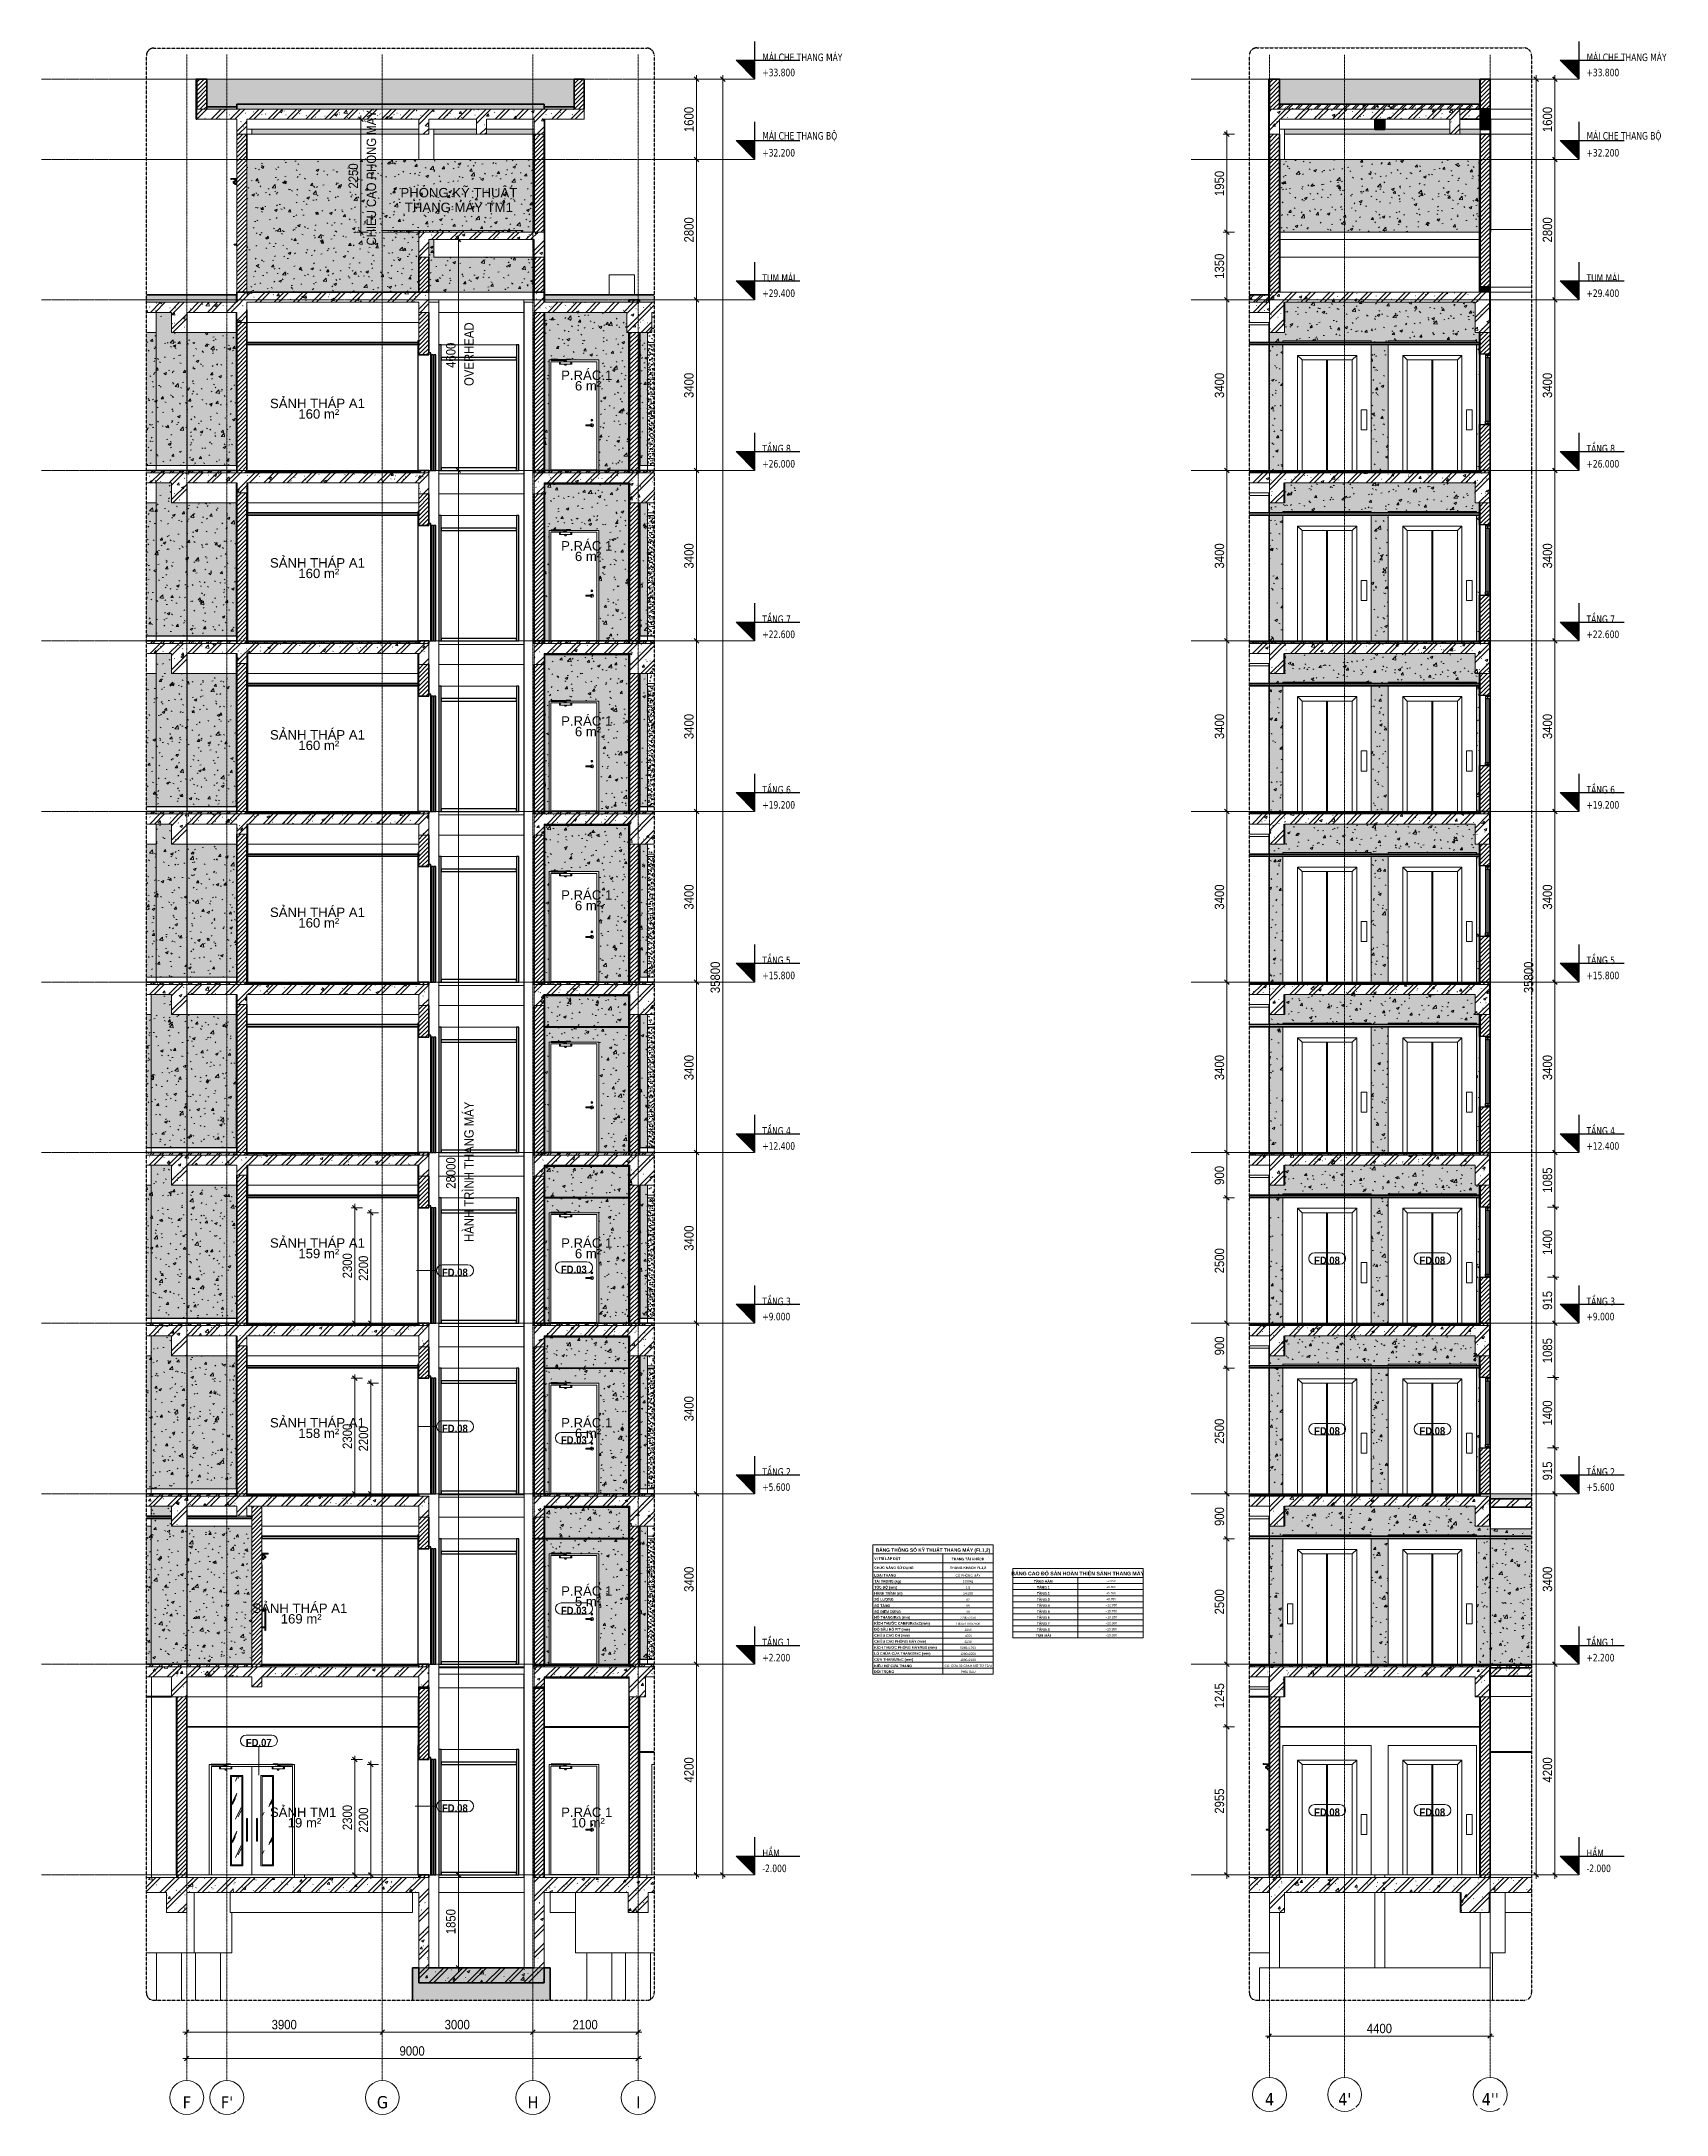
# Model space of a CAD drawing. Header units: millimetres. Extents: x 41641 to 74043, y -6777 to 34550.
import ezdxf

# ---------------------------------------------------------------- set-up
doc = ezdxf.new("R2010")
doc.units = ezdxf.units.MM
for name, pattern in [('Centre', [31.75, 6.35, -4.7625, 15.875, -4.7625]), ('Grid Line', [22.225, 12.7, -3.175, 3.175, -3.175]), ('Hidden', [7.14375, 4.7625, -2.38125])]:
    doc.linetypes.add(name, pattern=pattern)
for name, color, linetype, lineweight in [('0-1', 7, 'Continuous', 5), ('0-2', 50, 'Continuous', 5), ('A-ANNO-DIMS', 211, 'Continuous', 9), ('A-ANNO-DIMS-75', 211, 'Continuous', 9), ('A-AREA-IDEN', 2, 'Continuous', 9), ('A-CLNG', 13, 'Continuous', 18), ('A-CLNG-1', 250, 'Continuous', 18), ('A-CLNG-2', 7, 'Continuous', 35), ('A-CLNG-FNSH-1', 250, 'Continuous', 18), ('A-CLNG-PATT', 13, 'Continuous', 18), ('A-CLNG-PATT-1', 254, 'Continuous', 25), ('A-DETL-GENF', 92, 'Continuous', 18), ('A-DETL-GENF-1', 9, 'Continuous', 18), ('A-DETL-GENF-2', 43, 'Continuous', 18), ('A-DETL-GENF-3', 92, 'Hidden', 25), ('A-DETL-MEDM', 33, 'Continuous', 35), ('A-DETL-THIN', 151, 'Continuous', 18), ('A-DOOR', 31, 'Continuous', 18), ('A-DOOR-1', 31, 'Continuous', 25), ('A-DOOR-FRAM', 31, 'Continuous', 18), ('A-DOOR-IDEN', 31, 'Continuous', 9), ('A-FLOR', 192, 'Continuous', 18), ('A-FLOR-1', 250, 'Continuous', 18), ('A-FLOR-FNSH-1', 7, 'Continuous', 35), ('A-FLOR-HRAL-1', 250, 'Continuous', 18), ('A-FLOR-HRAL-2', 53, 'Continuous', 25), ('A-FLOR-HRAL-3', 9, 'Continuous', 18), ('A-FLOR-LEVL', 51, 'Continuous', 9), ('A-FLOR-LEVL-1', 51, 'Continuous', 25), ('A-FLOR-LEVL-2', 51, 'Centre', 9), ('A-FLOR-PATT-1', 43, 'Continuous', 18), ('A-FLOR-PATT-2', 67, 'Continuous', 18), ('A-FLOR-PATT-3', 8, 'Continuous', 18), ('A-GLAZ', 151, 'Continuous', 18), ('A-GLAZ-1', 151, 'Continuous', 25), ('A-WALL', 113, 'Continuous', 18), ('A-WALL-1', 7, 'Continuous', 35), ('A-WALL-FNSH-1', 250, 'Continuous', 18), ('A-WALL-PATT', 111, 'Continuous', 18), ('A-WALL-PATT-1', 9, 'Continuous', 18), ('A-WALL-PATT-2', 255, 'Continuous', 18), ('A-WALL-PATT-3', 250, 'Continuous', 18), ('A-WALL-PATT-4', 111, 'Continuous', 5), ('G-ANNO-TEXT-1', 7, 'Continuous', 9), ('G-ANNO-TEXT-2', 5, 'Continuous', 9), ('I-WALL', 2, 'Continuous', 18), ('I-WALL-1', 250, 'Continuous', 18), ('L-SITE-WALL-1', 250, 'Continuous', 18), ('S-BEAM-1', 253, 'Continuous', 5), ('S-BEAM-2', 250, 'Continuous', 18), ('S-BEAM-3', 10, 'Continuous', 50), ('S-COLS', 52, 'Continuous', 18), ('S-COLS-1', 250, 'Continuous', 18), ('S-FNDN-1', 253, 'Continuous', 5), ('S-FNDN-2', 250, 'Continuous', 18), ('S-FNDN-3', 7, 'Continuous', 35), ('S-GRID-1', 1, 'Grid Line', 9), ('S-GRID-IDEN', 1, 'Continuous', 9)]:
    doc.layers.add(name, color=color, linetype=linetype, lineweight=lineweight)
doc.styles.add('Arial', font='arial.ttf', dxfattribs={"height": 187.5})
doc.styles.add('Arial_1', font='arial.ttf', dxfattribs={"height": 45})
doc.styles.add('Arial_B', font='arialbd.ttf', dxfattribs={"width": 0.9, "height": 150})
doc.styles.add('Arial_B_1', font='arialbd.ttf', dxfattribs={"height": 50})
doc.styles.add('Arial_B_2', font='arialbd.ttf', dxfattribs={"height": 68.75})
doc.styles.add('Arial_B_3', font='arialbd.ttf', dxfattribs={"width": 0.95, "height": 75})
doc.styles.add('Tahoma_B', font='tahomabd.ttf', dxfattribs={"width": 0.85, "height": 150})
doc.styles.add('Tahoma_B_1', font='tahomabd.ttf', dxfattribs={"height": 243.75})
doc.styles.add('UTM Avo', font='', dxfattribs={"width": 0.9, "height": 187.5})
doc.styles.get('UTM Avo').set_extended_font_data('UTM Avo')
doc.dimstyles.new('1_Dim_chi_tiet_2_5', dxfattribs={"dimscale": 304.8, "dimtxt": 187.368928, "dimasz": 0.295276, "dimexe": 0.246063, "dimexo": 0.0625, "dimgap": 0.024606, "dimtad": 1, "dimdec": 0, "dimrnd": 5, "dimzin": 0, "dimdsep": 46, "dimtxsty": 'UTM Avo', "dimblk1": 'OBLIQUE', "dimblk2": 'OBLIQUE', "dimsah": 1, "dimcen": 0.09, "dimdle": 0.246063, "dimazin": 0, "dimtfac": 1, "dimtdec": 4, "dimtix": 1, "dimtmove": 0, "dimatfit": 3, "dimfxl": 0.492126, "dimfxlon": 1, "dimtvp": 1, "dimtolj": 1, "dimtzin": 0, "dimarcsym": 2})
pattern_1 = [(50, (48873.26, 15725), (546.553, -47.817), [57.15, -628.65]), (355, (48873.26, 15725), (-105.728, 573.17), [45.72, -502.92]), (100.451, (48918.8, 15721), (440.828, 525.35), [48.57, -534.27]), (46.184, (48873.26, 15877.4), (813.237, -126.128), [85.725, -942.975]), (96.636, (48941, 15866.9), (712.207, 742.283), [72.855, -801.405]), (351.184, (48873.3, 15877.4), (712.215, 742.276), [68.58, -754.38]), (21, (48949.46, 15839.3), (454.843, -306.796), [57.15, -628.65]), (326, (48949.46, 15839.3), (185.406, 552.564), [45.72, -502.92]), (71.451, (48987.36, 15813.73), (640.251, 245.764), [48.57, -534.27]), (37.5, (48873.26, 15725), (9.2664, 253.665), [5.029, -491.795, 5.029, -505.511, -504.825]), (37.5, (48873.26, 15725), (9.2664, 253.665), [-1007.364, 5.029, -499.796]), (7.5, (48873.26, 15725), (200.4594, 300.5414), [5.029, -286.055, 5.029, -480.365, -192.405]), (7.5, (48873.26, 15725), (200.4594, 300.5414), [-776.478, 5.029, -187.376]), (327.5, (48703.33, 15725), (406.7728, -17.1864), [5.029, -185.471, 5.029, -589.331, -788.67]), (327.5, (48703.33, 15725), (406.7728, -17.1864), [-784.86, 5.029, -783.641]), (317.5, (48627.13, 15725), (444.388, 76.2803), [5.029, -242.621, 5.029, -389.687, -560.07]), (317.5, (48627.13, 15725), (444.388, 76.2803), [-642.366, 5.029, -555.041]), (45, (48873.26, 15725), (-188.5854, 188.5854), []), (45, (48873.26, 16010.75), (-188.5854, 188.5854), [])]
pattern_2 = [(50, (48873.26, 15725), (273.276, -23.909), [28.575, -314.325]), (355, (48873.26, 15725), (-52.8646, 286.585), [22.86, -251.46]), (100.451, (48896.03, 15723), (220.414, 262.6745), [24.285, -267.135]), (46.184, (48873.26, 15801.2), (406.6187, -63.0646), [42.862, -471.487]), (96.636, (48907.14, 15795.94), (356.104, 371.141), [36.428, -400.703]), (351.184, (48873.26, 15801.2), (356.107, 371.138), [34.29, -377.19]), (21, (48911.36, 15782.15), (227.4212, -153.3982), [28.575, -314.325]), (326, (48911.36, 15782.15), (92.7027, 276.282), [22.86, -251.46]), (71.451, (48930.3, 15769.37), (320.1254, 122.8816), [24.285, -267.135]), (37.5, (48873.26, 15725), (4.6325, 126.8326), [2.515, -245.897, 2.515, -252.755, -252.413]), (37.5, (48873.26, 15725), (4.6325, 126.8326), [-503.682, 2.515, -249.898]), (7.5, (48873.26, 15725), (100.2292, 150.2711), [2.515, -143.027, 2.515, -240.182, -96.203]), (7.5, (48873.26, 15725), (100.2292, 150.2711), [-388.239, 2.515, -93.688]), (327.5, (48788.3, 15725), (203.38684, -8.5935), [2.515, -92.735, 2.515, -294.665, -394.335]), (327.5, (48788.3, 15725), (203.38684, -8.5935), [-392.43, 2.515, -391.82]), (317.5, (48750.2, 15725), (222.1944, 38.1398), [2.515, -121.31, 2.515, -194.843, -280.035]), (317.5, (48750.2, 15725), (222.1944, 38.1398), [-321.183, 2.515, -277.52]), (45, (48873.26, 15725), (-94.2927, 94.2927), []), (45, (48873.26, 15867.88), (-94.2927, 94.2927), [])]
pattern_3 = [(50, (48873.26, 15725), (546.553, -47.817), [57.15, -628.65]), (355, (48873.26, 15725), (-105.728, 573.17), [45.72, -502.92]), (100.451, (48918.8, 15721), (440.828, 525.35), [48.57, -534.27]), (46.184, (48873.26, 15877.4), (813.237, -126.128), [85.725, -942.975]), (96.636, (48941, 15866.9), (712.207, 742.283), [72.855, -801.405]), (351.184, (48873.3, 15877.4), (712.215, 742.276), [68.58, -754.38]), (21, (48949.46, 15839.3), (454.843, -306.796), [57.15, -628.65]), (326, (48949.46, 15839.3), (185.406, 552.564), [45.72, -502.92]), (71.451, (48987.36, 15813.73), (640.251, 245.764), [48.57, -534.27]), (37.5, (48873.26, 15725), (9.2664, 253.665), [25.146, -471.678, 25.146, -485.394, -504.825]), (37.5, (48873.26, 15725), (9.2664, 253.665), [-1007.364, 25.146, -479.679]), (7.5, (48873.26, 15725), (200.4594, 300.5414), [25.146, -265.938, 25.146, -460.248, -192.405]), (7.5, (48873.26, 15725), (200.4594, 300.5414), [-776.478, 25.146, -167.259]), (327.5, (48703.33, 15725), (406.7728, -17.1864), [25.146, -165.354, 25.146, -569.214, -788.67]), (327.5, (48703.33, 15725), (406.7728, -17.1864), [-784.86, 25.146, -763.524]), (317.5, (48627.13, 15725), (444.388, 76.28), [25.146, -222.504, 25.146, -369.57, -560.07]), (317.5, (48627.13, 15725), (444.388, 76.28), [-642.366, 25.146, -534.924])]
pattern_4 = [(37.5, (48873.26, 15725), (-2.40047, 73.41204), [2.515, -55.397, 2.515, -62.255, -61.913]), (37.5, (48873.26, 15725), (-2.40047, 73.41204), [-122.682, 2.515, -59.398]), (7.5, (48873.26, 15725), (67.42816, 107.524), [2.515, -28.727, 2.515, -49.682, -20.003]), (7.5, (48873.26, 15725), (67.42816, 107.524), [-83.439, 2.515, -17.488]), (327.5, (48826.4, 15725), (118.6493, 0.21553), [2.515, -16.535, 2.515, -66.065, -89.535]), (327.5, (48826.4, 15725), (118.6493, 0.21553), [-87.63, 2.515, -87.02]), (317.5, (48826.4, 15725), (114.5339, 33.4393), [2.515, -7.01, 2.515, -42.443, -51.435]), (317.5, (48826.4, 15725), (114.5339, 33.4393), [-54.483, 2.515, -48.92])]
pattern_5 = [(45, (48873.26, 15725), (-39.77476, 39.77476), [])]
pattern_6 = [(0, (48873.26, 15725), (304.8, 76.2), [25.146, -203.454, 25.146, -203.454, -1219.2]), (0, (48873.26, 15725), (304.8, 76.2), [-457.2, 25.146, -432.054, 25.146, -203.454, -533.4]), (0, (48873.26, 15725), (304.8, 76.2), [-1143, 25.146, -127.254, 25.146, -355.854]), (120, (48987.56, 15763.1), (-218.39114, 225.86454), [25.146, -203.454, 25.146, -203.454, -1219.2]), (120, (48987.56, 15763.1), (-218.39114, 225.86454), [-457.2, 25.146, -432.054, 25.146, -203.454, -533.4]), (120, (48987.56, 15763.1), (-218.39114, 225.86454), [-1143, 25.146, -127.254, 25.146, -355.854]), (240, (49025.66, 15915.5), (-86.40886, -302.06454), [25.146, -203.454, 25.146, -203.454, -1219.2]), (240, (49025.66, 15915.5), (-86.40886, -302.06454), [-457.2, 25.146, -432.054, 25.146, -203.454, -533.4]), (240, (49025.66, 15915.5), (-86.40886, -302.06454), [-1143, 25.146, -127.254, 25.146, -355.854])]
pattern_7 = [(45, (48873.26, 15725), (-42.4264, 42.4264), [])]
pattern_8 = [(63.435, (49768.4, 15777.17), (-0.0007, 762.0005), [266.23, -1437.652]), (63.435, (49006.4, 15777.17), (-0.0007, 762.0005), [266.23, -1437.652]), (63.435, (50133.16, 15924.4), (-0.0007, 762.0005), [266.23, -1437.652]), (63.435, (49371.16, 15924.4), (-0.0007, 762.0005), [266.23, -1437.652]), (63.435, (50077.95, 15872.4), (-0.0007, 762.0005), [266.23, -1437.652]), (63.435, (49315.95, 15872.4), (-0.0007, 762.0005), [266.23, -1437.652]), (63.435, (50021.68, 16170.03), (-0.0007, 762.0005), [129.4, -1574.483]), (63.435, (49259.68, 16170.03), (-0.0007, 762.0005), [129.4, -1574.483]), (63.435, (49984.87, 16123.98), (-0.0007, 762.0005), [266.23, -1437.652]), (63.435, (49222.87, 16123.98), (-0.0007, 762.0005), [266.23, -1437.652]), (63.435, (49991.36, 16157.04), (-0.0007, 762.0005), [266.23, -1437.652]), (63.435, (49229.36, 16157.04), (-0.0007, 762.0005), [266.23, -1437.652]), (63.435, (49683.93, 16011.97), (-0.0007, 762.0005), [266.23, -1437.652]), (63.435, (48921.93, 16011.97), (-0.0007, 762.0005), [266.23, -1437.652]), (63.435, (49690.43, 16050.94), (-0.0007, 762.0005), [266.23, -1437.652]), (63.435, (48928.43, 16050.94), (-0.0007, 762.0005), [266.23, -1437.652]), (63.435, (49692.18, 16079.04), (-0.0007, 762.0005), [266.23, -1437.652]), (63.435, (48930.18, 16079.04), (-0.0007, 762.0005), [266.23, -1437.652])]
pattern_9 = [(0, (48873.26, 15725), (609.6, 152.4), [25.146, -432.054, 25.146, -432.054, -2438.4]), (0, (48873.26, 15725), (609.6, 152.4), [-914.4, 25.146, -889.254, 25.146, -432.054, -1066.8]), (0, (48873.26, 15725), (609.6, 152.4), [-2286, 25.146, -279.654, 25.146, -736.854]), (120, (49101.86, 15801.2), (-436.7823, 451.7291), [25.146, -432.054, 25.146, -432.054, -2438.4]), (120, (49101.86, 15801.2), (-436.7823, 451.7291), [-914.4, 25.146, -889.254, 25.146, -432.054, -1066.8]), (120, (49101.86, 15801.2), (-436.7823, 451.7291), [-2286, 25.146, -279.654, 25.146, -736.854]), (240, (49178.06, 16106), (-172.8177, -604.1291), [25.146, -432.054, 25.146, -432.054, -2438.4]), (240, (49178.06, 16106), (-172.8177, -604.1291), [-914.4, 25.146, -889.254, 25.146, -432.054, -1066.8]), (240, (49178.06, 16106), (-172.8177, -604.1291), [-2286, 25.146, -279.654, 25.146, -736.854])]
pattern_10 = [(50, (46282.46, 0), (546.5526, -47.8174), [57.15, -628.65]), (355, (46282.46, 0), (-105.728, 573.17), [45.72, -502.92]), (100.451, (46328, -4), (440.8275, 525.35), [48.57, -534.27]), (46.184, (46282.46, 152.4), (813.237, -126.128), [85.725, -942.975]), (96.636, (46350.2, 141.9), (712.207, 742.283), [72.855, -801.405]), (351.184, (46282.46, 152.4), (712.215, 742.276), [68.58, -754.38]), (21, (46358.66, 114.3), (454.8433, -306.796), [57.15, -628.65]), (326, (46358.66, 114.3), (185.406, 552.564), [45.72, -502.92]), (71.451, (46396.56, 88.73), (640.251, 245.764), [48.57, -534.27]), (37.5, (46282.46, 0), (9.2664, 253.665), [5.029, -491.795, 5.029, -505.511, -504.825]), (37.5, (46282.46, 0), (9.2664, 253.665), [-1007.364, 5.029, -499.796]), (7.5, (46282.46, 0), (200.4594, 300.5414), [5.029, -286.055, 5.029, -480.365, -192.405]), (7.5, (46282.46, 0), (200.4594, 300.5414), [-776.478, 5.029, -187.376]), (327.5, (46112.53, 0), (406.7728, -17.1864), [5.029, -185.471, 5.029, -589.331, -788.67]), (327.5, (46112.53, 0), (406.7728, -17.1864), [-784.86, 5.029, -783.641]), (317.5, (46036.33, 0), (444.388, 76.2803), [5.029, -242.621, 5.029, -389.687, -560.07]), (317.5, (46036.33, 0), (444.388, 76.2803), [-642.366, 5.029, -555.041]), (45, (46282.46, 0), (-188.5854, 188.5854), []), (45, (46282.46, 285.75), (-188.5854, 188.5854), [])]
pattern_11 = [(45, (67953.896, 0), (-42.42641, 42.42641), [])]
pattern_12 = [(50, (67953.9, 0), (273.276, -23.909), [28.575, -314.325]), (355, (67953.9, 0), (-52.8646, 286.585), [22.86, -251.46]), (100.451, (67976.67, -2), (220.4138, 262.6745), [24.285, -267.135]), (46.184, (67953.9, 76.2), (406.6187, -63.0646), [42.862, -471.487]), (96.636, (67987.8, 70.94), (356.104, 371.1414), [36.428, -400.703]), (351.184, (67953.9, 76.2), (356.1075, 371.138), [34.29, -377.19]), (21, (67992, 57.15), (227.4212, -153.3982), [28.575, -314.325]), (326, (67992, 57.15), (92.7027, 276.2822), [22.86, -251.46]), (71.451, (68010.95, 44.37), (320.1254, 122.8816), [24.285, -267.135]), (37.5, (67953.9, 0), (4.63248, 126.8326), [2.515, -245.897, 2.515, -252.755, -252.413]), (37.5, (67953.9, 0), (4.63248, 126.8326), [-503.682, 2.515, -249.898]), (7.5, (67953.9, 0), (100.22916, 150.2711), [2.515, -143.027, 2.515, -240.182, -96.203]), (7.5, (67953.9, 0), (100.22916, 150.2711), [-388.239, 2.515, -93.688]), (327.5, (67868.93, 0), (203.38684, -8.5935), [2.515, -92.735, 2.515, -294.665, -394.335]), (327.5, (67868.93, 0), (203.38684, -8.5935), [-392.43, 2.515, -391.82]), (317.5, (67830.83, 0), (222.1944, 38.1398), [2.515, -121.31, 2.515, -194.843, -280.035]), (317.5, (67830.83, 0), (222.1944, 38.1398), [-321.183, 2.515, -277.52]), (45, (67953.9, 0), (-94.2927, 94.2927), []), (45, (67953.9, 142.88), (-94.2927, 94.2927), [])]
pattern_13 = [(0, (67953.9, 0), (609.6, 152.4), [25.146, -432.054, 25.146, -432.054, -2438.4]), (0, (67953.9, 0), (609.6, 152.4), [-914.4, 25.146, -889.254, 25.146, -432.054, -1066.8]), (0, (67953.9, 0), (609.6, 152.4), [-2286, 25.146, -279.654, 25.146, -736.854]), (120, (68182.5, 76.2), (-436.7823, 451.7291), [25.146, -432.054, 25.146, -432.054, -2438.4]), (120, (68182.5, 76.2), (-436.7823, 451.7291), [-914.4, 25.146, -889.254, 25.146, -432.054, -1066.8]), (120, (68182.5, 76.2), (-436.7823, 451.7291), [-2286, 25.146, -279.654, 25.146, -736.854]), (240, (68258.7, 381), (-172.8177, -604.1291), [25.146, -432.054, 25.146, -432.054, -2438.4]), (240, (68258.7, 381), (-172.8177, -604.1291), [-914.4, 25.146, -889.254, 25.146, -432.054, -1066.8]), (240, (68258.7, 381), (-172.8177, -604.1291), [-2286, 25.146, -279.654, 25.146, -736.854])]
pattern_14 = [(50, (67953.9, 0), (546.5526, -47.8174), [57.15, -628.65]), (355, (67953.9, 0), (-105.728, 573.17), [45.72, -502.92]), (100.451, (67999.44, -4), (440.8275, 525.35), [48.57, -534.27]), (46.184, (67953.9, 152.4), (813.237, -126.128), [85.725, -942.975]), (96.636, (68021.7, 141.9), (712.207, 742.283), [72.855, -801.405]), (351.184, (67953.9, 152.4), (712.215, 742.276), [68.58, -754.38]), (21, (68030.1, 114.3), (454.8433, -306.796), [57.15, -628.65]), (326, (68030.1, 114.3), (185.406, 552.564), [45.72, -502.92]), (71.451, (68068, 88.73), (640.251, 245.764), [48.57, -534.27]), (37.5, (67953.9, 0), (9.2664, 253.665), [25.146, -471.678, 25.146, -485.394, -504.825]), (37.5, (67953.9, 0), (9.2664, 253.665), [-1007.364, 25.146, -479.679]), (7.5, (67953.9, 0), (200.4594, 300.5414), [25.146, -265.938, 25.146, -460.248, -192.405]), (7.5, (67953.9, 0), (200.4594, 300.5414), [-776.478, 25.146, -167.259]), (327.5, (67783.97, 0), (406.7728, -17.1864), [25.146, -165.354, 25.146, -569.214, -788.67]), (327.5, (67783.97, 0), (406.7728, -17.1864), [-784.86, 25.146, -763.524]), (317.5, (67707.77, 0), (444.388, 76.2803), [25.146, -222.504, 25.146, -369.57, -560.07]), (317.5, (67707.77, 0), (444.388, 76.2803), [-642.366, 25.146, -534.924])]
pattern_15 = [(37.5, (67953.896, 0), (-2.40047, 73.41204), [2.515, -55.397, 2.515, -62.255, -61.913]), (37.5, (67953.896, 0), (-2.40047, 73.41204), [-122.682, 2.515, -59.398]), (7.5, (67953.9, 0), (67.42816, 107.52402), [2.515, -28.727, 2.515, -49.682, -20.003]), (7.5, (67953.9, 0), (67.42816, 107.52402), [-83.439, 2.515, -17.488]), (327.5, (67907.03, 0), (118.6493, 0.21553), [2.515, -16.535, 2.515, -66.065, -89.535]), (327.5, (67907.03, 0), (118.6493, 0.21553), [-87.63, 2.515, -87.02]), (317.5, (67907.03, 0), (114.5339, 33.43928), [2.515, -7.01, 2.515, -42.443, -51.435]), (317.5, (67907.03, 0), (114.5339, 33.43928), [-54.483, 2.515, -48.92])]
pattern_16 = [(45, (67953.896, 0), (-39.77476, 39.77476), [])]
pattern_17 = [(50, (67953.9, 0), (546.5526, -47.8174), [57.15, -628.65]), (355, (67953.9, 0), (-105.728, 573.17), [45.72, -502.92]), (100.451, (67999.44, -4), (440.8275, 525.35), [48.57, -534.27]), (46.184, (67953.9, 152.4), (813.237, -126.128), [85.725, -942.975]), (96.636, (68021.7, 141.9), (712.207, 742.283), [72.855, -801.405]), (351.184, (67953.9, 152.4), (712.215, 742.276), [68.58, -754.38]), (21, (68030.1, 114.3), (454.8433, -306.796), [57.15, -628.65]), (326, (68030.1, 114.3), (185.406, 552.564), [45.72, -502.92]), (71.451, (68068, 88.73), (640.251, 245.764), [48.57, -534.27]), (37.5, (67953.9, 0), (9.2664, 253.665), [5.029, -491.795, 5.029, -505.511, -504.825]), (37.5, (67953.9, 0), (9.2664, 253.665), [-1007.364, 5.029, -499.796]), (7.5, (67953.9, 0), (200.4594, 300.5414), [5.029, -286.055, 5.029, -480.365, -192.405]), (7.5, (67953.9, 0), (200.4594, 300.5414), [-776.478, 5.029, -187.376]), (327.5, (67783.97, 0), (406.7728, -17.1864), [5.029, -185.471, 5.029, -589.331, -788.67]), (327.5, (67783.97, 0), (406.7728, -17.1864), [-784.86, 5.029, -783.641]), (317.5, (67707.77, 0), (444.388, 76.2803), [5.029, -242.621, 5.029, -389.687, -560.07]), (317.5, (67707.77, 0), (444.388, 76.2803), [-642.366, 5.029, -555.041]), (45, (67953.9, 0), (-188.5854, 188.5854), []), (45, (67953.9, 285.75), (-188.5854, 188.5854), [])]

msp = doc.modelspace()

# ---------------------------------------------------------------- texts
at = {"layer": 'A-AREA-IDEN', "char_height": 187.5, "line_spacing_factor": 0.936439, "style": 'Arial'}
for s, insert, width, attachment_point in [('\\pt3.75,7.5,11.25,15,18.75,22.5,26.25,30,33.75,37.5,41.25,45,48.75,52.5,56.25,60,63.75,67.5,71.25,75,78.75,82.5,86.25,90,93.75,97.5,101.25,105,108.75,112.5,116.25,120;PHÒNG KỸ THUẬT\\PTHANG MÁY TM1', (49963.1, 31146.6), 2337, 8), ('\\pt3.75,7.5,11.25,15,18.75,22.5,26.25,30,33.75,37.5,41.25,45,48.75,52.5,56.25,60,63.75,67.5,71.25,75,78.75,82.5,86.25,90,93.75,97.5,101.25,105,108.75,112.5,116.25,120;P.RÁC 1', (52512.2, 27799.8), 1022.25, 8), ('\\pt3.75,7.5,11.25,15,18.75,22.5,26.25,30,33.75,37.5,41.25,45,48.75,52.5,56.25,60,63.75,67.5,71.25,75,78.75,82.5,86.25,90,93.75,97.5,101.25,105,108.75,112.5,116.25,120;6 m²', (52539.1, 27684.6), 536.25, 5), ('\\pt3.75,7.5,11.25,15,18.75,22.5,26.25,30,33.75,37.5,41.25,45,48.75,52.5,56.25,60,63.75,67.5,71.25,75,78.75,82.5,86.25,90,93.75,97.5,101.25,105,108.75,112.5,116.25,120;SẢNH THÁP A1', (47143.2, 27238), 1895.25, 8), ('\\pt3.75,7.5,11.25,15,18.75,22.5,26.25,30,33.75,37.5,41.25,45,48.75,52.5,56.25,60,63.75,67.5,71.25,75,78.75,82.5,86.25,90,93.75,97.5,101.25,105,108.75,112.5,116.25,120;160 m²', (47170.4, 27122.7), 823.5, 5), ('\\pt3.75,7.5,11.25,15,18.75,22.5,26.25,30,33.75,37.5,41.25,45,48.75,52.5,56.25,60,63.75,67.5,71.25,75,78.75,82.5,86.25,90,93.75,97.5,101.25,105,108.75,112.5,116.25,120;P.RÁC 1', (52512.2, 24398.9), 1022.25, 8), ('\\pt3.75,7.5,11.25,15,18.75,22.5,26.25,30,33.75,37.5,41.25,45,48.75,52.5,56.25,60,63.75,67.5,71.25,75,78.75,82.5,86.25,90,93.75,97.5,101.25,105,108.75,112.5,116.25,120;SẢNH THÁP A1', (47143.2, 24059.4), 1895.25, 8), ('\\pt3.75,7.5,11.25,15,18.75,22.5,26.25,30,33.75,37.5,41.25,45,48.75,52.5,56.25,60,63.75,67.5,71.25,75,78.75,82.5,86.25,90,93.75,97.5,101.25,105,108.75,112.5,116.25,120;160 m²', (47170.4, 23944.1), 823.5, 5), ('\\pt3.75,7.5,11.25,15,18.75,22.5,26.25,30,33.75,37.5,41.25,45,48.75,52.5,56.25,60,63.75,67.5,71.25,75,78.75,82.5,86.25,90,93.75,97.5,101.25,105,108.75,112.5,116.25,120;6 m²', (52539.1, 24283.6), 536.25, 5), ('\\pt3.75,7.5,11.25,15,18.75,22.5,26.25,30,33.75,37.5,41.25,45,48.75,52.5,56.25,60,63.75,67.5,71.25,75,78.75,82.5,86.25,90,93.75,97.5,101.25,105,108.75,112.5,116.25,120;P.RÁC 1', (52512.2, 20907.3), 1022.25, 8), ('\\pt3.75,7.5,11.25,15,18.75,22.5,26.25,30,33.75,37.5,41.25,45,48.75,52.5,56.25,60,63.75,67.5,71.25,75,78.75,82.5,86.25,90,93.75,97.5,101.25,105,108.75,112.5,116.25,120;SẢNH THÁP A1', (47143.2, 20631.6), 1895.25, 8), ('\\pt3.75,7.5,11.25,15,18.75,22.5,26.25,30,33.75,37.5,41.25,45,48.75,52.5,56.25,60,63.75,67.5,71.25,75,78.75,82.5,86.25,90,93.75,97.5,101.25,105,108.75,112.5,116.25,120;6 m²', (52539.1, 20792), 536.25, 5), ('\\pt3.75,7.5,11.25,15,18.75,22.5,26.25,30,33.75,37.5,41.25,45,48.75,52.5,56.25,60,63.75,67.5,71.25,75,78.75,82.5,86.25,90,93.75,97.5,101.25,105,108.75,112.5,116.25,120;160 m²', (47170.4, 20516.4), 823.5, 5), ('\\pt3.75,7.5,11.25,15,18.75,22.5,26.25,30,33.75,37.5,41.25,45,48.75,52.5,56.25,60,63.75,67.5,71.25,75,78.75,82.5,86.25,90,93.75,97.5,101.25,105,108.75,112.5,116.25,120;P.RÁC 1', (52512.2, 17438.7), 1022.25, 8), ('\\pt3.75,7.5,11.25,15,18.75,22.5,26.25,30,33.75,37.5,41.25,45,48.75,52.5,56.25,60,63.75,67.5,71.25,75,78.75,82.5,86.25,90,93.75,97.5,101.25,105,108.75,112.5,116.25,120;6 m²', (52539.1, 17323.4), 536.25, 5), ('\\pt3.75,7.5,11.25,15,18.75,22.5,26.25,30,33.75,37.5,41.25,45,48.75,52.5,56.25,60,63.75,67.5,71.25,75,78.75,82.5,86.25,90,93.75,97.5,101.25,105,108.75,112.5,116.25,120;SẢNH THÁP A1', (47143.2, 17094.1), 1895.25, 8), ('\\pt3.75,7.5,11.25,15,18.75,22.5,26.25,30,33.75,37.5,41.25,45,48.75,52.5,56.25,60,63.75,67.5,71.25,75,78.75,82.5,86.25,90,93.75,97.5,101.25,105,108.75,112.5,116.25,120;160 m²', (47170.4, 16978.8), 823.5, 5), ('\\pt3.75,7.5,11.25,15,18.75,22.5,26.25,30,33.75,37.5,41.25,45,48.75,52.5,56.25,60,63.75,67.5,71.25,75,78.75,82.5,86.25,90,93.75,97.5,101.25,105,108.75,112.5,116.25,120;SẢNH THÁP A1', (47143.2, 10501.4), 1895.25, 8), ('\\pt3.75,7.5,11.25,15,18.75,22.5,26.25,30,33.75,37.5,41.25,45,48.75,52.5,56.25,60,63.75,67.5,71.25,75,78.75,82.5,86.25,90,93.75,97.5,101.25,105,108.75,112.5,116.25,120;159 m²', (47170.4, 10386.1), 823.5, 5), ('\\pt3.75,7.5,11.25,15,18.75,22.5,26.25,30,33.75,37.5,41.25,45,48.75,52.5,56.25,60,63.75,67.5,71.25,75,78.75,82.5,86.25,90,93.75,97.5,101.25,105,108.75,112.5,116.25,120;P.RÁC 1', (52512.2, 10501.4), 1022.25, 8), ('\\pt3.75,7.5,11.25,15,18.75,22.5,26.25,30,33.75,37.5,41.25,45,48.75,52.5,56.25,60,63.75,67.5,71.25,75,78.75,82.5,86.25,90,93.75,97.5,101.25,105,108.75,112.5,116.25,120;6 m²', (52539.1, 10386.1), 536.25, 5), ('\\pt3.75,7.5,11.25,15,18.75,22.5,26.25,30,33.75,37.5,41.25,45,48.75,52.5,56.25,60,63.75,67.5,71.25,75,78.75,82.5,86.25,90,93.75,97.5,101.25,105,108.75,112.5,116.25,120;SẢNH THÁP A1', (47143.2, 6917.9), 1895.25, 8), ('\\pt3.75,7.5,11.25,15,18.75,22.5,26.25,30,33.75,37.5,41.25,45,48.75,52.5,56.25,60,63.75,67.5,71.25,75,78.75,82.5,86.25,90,93.75,97.5,101.25,105,108.75,112.5,116.25,120;P.RÁC 1', (52512.2, 6917.9), 1022.25, 8), ('\\pt3.75,7.5,11.25,15,18.75,22.5,26.25,30,33.75,37.5,41.25,45,48.75,52.5,56.25,60,63.75,67.5,71.25,75,78.75,82.5,86.25,90,93.75,97.5,101.25,105,108.75,112.5,116.25,120;158 m²', (47170.4, 6802.6), 823.5, 5), ('\\pt3.75,7.5,11.25,15,18.75,22.5,26.25,30,33.75,37.5,41.25,45,48.75,52.5,56.25,60,63.75,67.5,71.25,75,78.75,82.5,86.25,90,93.75,97.5,101.25,105,108.75,112.5,116.25,120;6 m²', (52539.1, 6802.6), 536.25, 5), ('\\pt3.75,7.5,11.25,15,18.75,22.5,26.25,30,33.75,37.5,41.25,45,48.75,52.5,56.25,60,63.75,67.5,71.25,75,78.75,82.5,86.25,90,93.75,97.5,101.25,105,108.75,112.5,116.25,120;P.RÁC 1', (52512.2, 3564.1), 1022.25, 8), ('\\pt3.75,7.5,11.25,15,18.75,22.5,26.25,30,33.75,37.5,41.25,45,48.75,52.5,56.25,60,63.75,67.5,71.25,75,78.75,82.5,86.25,90,93.75,97.5,101.25,105,108.75,112.5,116.25,120;SẢNH THÁP A1', (46792.4, 3219.6), 1895.25, 8), ('\\pt3.75,7.5,11.25,15,18.75,22.5,26.25,30,33.75,37.5,41.25,45,48.75,52.5,56.25,60,63.75,67.5,71.25,75,78.75,82.5,86.25,90,93.75,97.5,101.25,105,108.75,112.5,116.25,120;5 m²', (52539.1, 3448.9), 536.25, 5), ('\\pt3.75,7.5,11.25,15,18.75,22.5,26.25,30,33.75,37.5,41.25,45,48.75,52.5,56.25,60,63.75,67.5,71.25,75,78.75,82.5,86.25,90,93.75,97.5,101.25,105,108.75,112.5,116.25,120;169 m²', (46819.6, 3104.3), 823.5, 5), ('\\pt3.75,7.5,11.25,15,18.75,22.5,26.25,30,33.75,37.5,41.25,45,48.75,52.5,56.25,60,63.75,67.5,71.25,75,78.75,82.5,86.25,90,93.75,97.5,101.25,105,108.75,112.5,116.25,120;SẢNH TM1', (46858.2, -846.3), 1324.5, 8), ('\\pt3.75,7.5,11.25,15,18.75,22.5,26.25,30,33.75,37.5,41.25,45,48.75,52.5,56.25,60,63.75,67.5,71.25,75,78.75,82.5,86.25,90,93.75,97.5,101.25,105,108.75,112.5,116.25,120;P.RÁC 1', (52512.2, -846.3), 1022.25, 8), ('\\pt3.75,7.5,11.25,15,18.75,22.5,26.25,30,33.75,37.5,41.25,45,48.75,52.5,56.25,60,63.75,67.5,71.25,75,78.75,82.5,86.25,90,93.75,97.5,101.25,105,108.75,112.5,116.25,120;19 m²', (46885, -961.6), 679.5, 5), ('\\pt3.75,7.5,11.25,15,18.75,22.5,26.25,30,33.75,37.5,41.25,45,48.75,52.5,56.25,60,63.75,67.5,71.25,75,78.75,82.5,86.25,90,93.75,97.5,101.25,105,108.75,112.5,116.25,120;10 m²', (52539.4, -961.6), 679.5, 5)]:
    msp.add_mtext(s, dxfattribs=dict(at, insert=insert, width=width, attachment_point=attachment_point))
at = {"layer": 'A-DOOR-IDEN', "char_height": 150, "width": 527.175, "attachment_point": 5, "line_spacing_factor": 0.936439, "style": 'Arial_B'}
for s, insert in [('\\pt3.375,6.75,10.125,13.5,16.875,20.25,23.625,27,30.375,33.75,37.125,40.5,43.875,47.25,50.625,54,57.375,60.75,64.125,67.5,70.875,74.25,77.625,81,84.375,87.75,91.125,94.5,97.875,101.25,104.625,108;FD.08', (49883.4, 10010.6)), ('\\pt3.375,6.75,10.125,13.5,16.875,20.25,23.625,27,30.375,33.75,37.125,40.5,43.875,47.25,50.625,54,57.375,60.75,64.125,67.5,70.875,74.25,77.625,81,84.375,87.75,91.125,94.5,97.875,101.25,104.625,108;FD.03', (52255.4, 10070.1)), ('\\pt3.375,6.75,10.125,13.5,16.875,20.25,23.625,27,30.375,33.75,37.125,40.5,43.875,47.25,50.625,54,57.375,60.75,64.125,67.5,70.875,74.25,77.625,81,84.375,87.75,91.125,94.5,97.875,101.25,104.625,108;FD.08', (67272.5, 10250)), ('\\pt3.375,6.75,10.125,13.5,16.875,20.25,23.625,27,30.375,33.75,37.125,40.5,43.875,47.25,50.625,54,57.375,60.75,64.125,67.5,70.875,74.25,77.625,81,84.375,87.75,91.125,94.5,97.875,101.25,104.625,108;FD.08', (69372.6, 10250)), ('\\pt3.375,6.75,10.125,13.5,16.875,20.25,23.625,27,30.375,33.75,37.125,40.5,43.875,47.25,50.625,54,57.375,60.75,64.125,67.5,70.875,74.25,77.625,81,84.375,87.75,91.125,94.5,97.875,101.25,104.625,108;FD.08', (49883.4, 6899.2)), ('\\pt3.375,6.75,10.125,13.5,16.875,20.25,23.625,27,30.375,33.75,37.125,40.5,43.875,47.25,50.625,54,57.375,60.75,64.125,67.5,70.875,74.25,77.625,81,84.375,87.75,91.125,94.5,97.875,101.25,104.625,108;FD.03', (52255.4, 6670.1)), ('\\pt3.375,6.75,10.125,13.5,16.875,20.25,23.625,27,30.375,33.75,37.125,40.5,43.875,47.25,50.625,54,57.375,60.75,64.125,67.5,70.875,74.25,77.625,81,84.375,87.75,91.125,94.5,97.875,101.25,104.625,108;FD.08', (67272.5, 6850)), ('\\pt3.375,6.75,10.125,13.5,16.875,20.25,23.625,27,30.375,33.75,37.125,40.5,43.875,47.25,50.625,54,57.375,60.75,64.125,67.5,70.875,74.25,77.625,81,84.375,87.75,91.125,94.5,97.875,101.25,104.625,108;FD.08', (69372.6, 6850)), ('\\pt3.375,6.75,10.125,13.5,16.875,20.25,23.625,27,30.375,33.75,37.125,40.5,43.875,47.25,50.625,54,57.375,60.75,64.125,67.5,70.875,74.25,77.625,81,84.375,87.75,91.125,94.5,97.875,101.25,104.625,108;FD.03', (52255.4, 3270.1)), ('\\pt3.375,6.75,10.125,13.5,16.875,20.25,23.625,27,30.375,33.75,37.125,40.5,43.875,47.25,50.625,54,57.375,60.75,64.125,67.5,70.875,74.25,77.625,81,84.375,87.75,91.125,94.5,97.875,101.25,104.625,108;FD.07', (45972.7, 636.7)), ('\\pt3.375,6.75,10.125,13.5,16.875,20.25,23.625,27,30.375,33.75,37.125,40.5,43.875,47.25,50.625,54,57.375,60.75,64.125,67.5,70.875,74.25,77.625,81,84.375,87.75,91.125,94.5,97.875,101.25,104.625,108;FD.08', (49883.4, -667.8)), ('\\pt3.375,6.75,10.125,13.5,16.875,20.25,23.625,27,30.375,33.75,37.125,40.5,43.875,47.25,50.625,54,57.375,60.75,64.125,67.5,70.875,74.25,77.625,81,84.375,87.75,91.125,94.5,97.875,101.25,104.625,108;FD.08', (67272.6, -750)), ('\\pt3.375,6.75,10.125,13.5,16.875,20.25,23.625,27,30.375,33.75,37.125,40.5,43.875,47.25,50.625,54,57.375,60.75,64.125,67.5,70.875,74.25,77.625,81,84.375,87.75,91.125,94.5,97.875,101.25,104.625,108;FD.08', (69372.5, -750))]:
    msp.add_mtext(s, dxfattribs=dict(at, insert=insert))
at = {"layer": 'A-FLOR-LEVL', "char_height": 150, "line_spacing_factor": 0.996129, "style": 'Tahoma_B'}
for s, insert, width, attachment_point in [('\\pt765,1530,2295,3060,3825,4590,5355,6120,6885,7650,8415,9180,9945,10710,11475,12240,13005,13770,14535,15300,16065,16830,17595,18360,19125,19890,20655,21420,22185,22950,23715,24480;MÁI CHE THANG MÁY', (56014.6, 34155.8), 1960.95, 7), ('\\pt765,1530,2295,3060,3825,4590,5355,6120,6885,7650,8415,9180,9945,10710,11475,12240,13005,13770,14535,15300,16065,16830,17595,18360,19125,19890,20655,21420,22185,22950,23715,24480;MÁI CHE THANG MÁY', (72447.5, 34155.8), 1960.95, 7), ('\\pt318.75,637.5,956.25,1275,1593.75,1912.5,2231.25,2550,2868.75,3187.5,3506.25,3825,4143.75,4462.5,4781.25,5100,5418.75,5737.5,6056.25,6375,6693.75,7012.5,7331.25,7650,7968.75,8287.5,8606.25,8925,9243.75,9562.5,9881.25,10200;+33.800', (56014.6, 34006.3), 775.837, 1), ('\\pt318.75,637.5,956.25,1275,1593.75,1912.5,2231.25,2550,2868.75,3187.5,3506.25,3825,4143.75,4462.5,4781.25,5100,5418.75,5737.5,6056.25,6375,6693.75,7012.5,7331.25,7650,7968.75,8287.5,8606.25,8925,9243.75,9562.5,9881.25,10200;+33.800', (72447.5, 34006.3), 775.837, 1), ('\\pt765,1530,2295,3060,3825,4590,5355,6120,6885,7650,8415,9180,9945,10710,11475,12240,13005,13770,14535,15300,16065,16830,17595,18360,19125,19890,20655,21420,22185,22950,23715,24480;MÁI CHE THANG BỘ', (56014.6, 32555.8), 1821.975, 7), ('\\pt765,1530,2295,3060,3825,4590,5355,6120,6885,7650,8415,9180,9945,10710,11475,12240,13005,13770,14535,15300,16065,16830,17595,18360,19125,19890,20655,21420,22185,22950,23715,24480;MÁI CHE THANG BỘ', (72447.5, 32555.8), 1821.975, 7), ('\\pt318.75,637.5,956.25,1275,1593.75,1912.5,2231.25,2550,2868.75,3187.5,3506.25,3825,4143.75,4462.5,4781.25,5100,5418.75,5737.5,6056.25,6375,6693.75,7012.5,7331.25,7650,7968.75,8287.5,8606.25,8925,9243.75,9562.5,9881.25,10200;+32.200', (56014.6, 32406.3), 775.837, 1), ('\\pt318.75,637.5,956.25,1275,1593.75,1912.5,2231.25,2550,2868.75,3187.5,3506.25,3825,4143.75,4462.5,4781.25,5100,5418.75,5737.5,6056.25,6375,6693.75,7012.5,7331.25,7650,7968.75,8287.5,8606.25,8925,9243.75,9562.5,9881.25,10200;+32.200', (72447.5, 32406.3), 775.837, 1), ('\\pt765,1530,2295,3060,3825,4590,5355,6120,6885,7650,8415,9180,9945,10710,11475,12240,13005,13770,14535,15300,16065,16830,17595,18360,19125,19890,20655,21420,22185,22950,23715,24480;TUM MÁI', (56014.6, 29755.8), 835.125, 7), ('\\pt765,1530,2295,3060,3825,4590,5355,6120,6885,7650,8415,9180,9945,10710,11475,12240,13005,13770,14535,15300,16065,16830,17595,18360,19125,19890,20655,21420,22185,22950,23715,24480;TUM MÁI', (72447.5, 29755.8), 835.125, 7), ('\\pt318.75,637.5,956.25,1275,1593.75,1912.5,2231.25,2550,2868.75,3187.5,3506.25,3825,4143.75,4462.5,4781.25,5100,5418.75,5737.5,6056.25,6375,6693.75,7012.5,7331.25,7650,7968.75,8287.5,8606.25,8925,9243.75,9562.5,9881.25,10200;+29.400', (56014.6, 29606.3), 775.837, 1), ('\\pt318.75,637.5,956.25,1275,1593.75,1912.5,2231.25,2550,2868.75,3187.5,3506.25,3825,4143.75,4462.5,4781.25,5100,5418.75,5737.5,6056.25,6375,6693.75,7012.5,7331.25,7650,7968.75,8287.5,8606.25,8925,9243.75,9562.5,9881.25,10200;+29.400', (72447.5, 29606.3), 775.837, 1), ('\\pt765,1530,2295,3060,3825,4590,5355,6120,6885,7650,8415,9180,9945,10710,11475,12240,13005,13770,14535,15300,16065,16830,17595,18360,19125,19890,20655,21420,22185,22950,23715,24480;TẦNG 8', (56014.6, 26355.8), 678.937, 7), ('\\pt765,1530,2295,3060,3825,4590,5355,6120,6885,7650,8415,9180,9945,10710,11475,12240,13005,13770,14535,15300,16065,16830,17595,18360,19125,19890,20655,21420,22185,22950,23715,24480;TẦNG 8', (72447.5, 26355.8), 678.937, 7), ('\\pt318.75,637.5,956.25,1275,1593.75,1912.5,2231.25,2550,2868.75,3187.5,3506.25,3825,4143.75,4462.5,4781.25,5100,5418.75,5737.5,6056.25,6375,6693.75,7012.5,7331.25,7650,7968.75,8287.5,8606.25,8925,9243.75,9562.5,9881.25,10200;+26.000', (56014.6, 26206.3), 775.837, 1), ('\\pt318.75,637.5,956.25,1275,1593.75,1912.5,2231.25,2550,2868.75,3187.5,3506.25,3825,4143.75,4462.5,4781.25,5100,5418.75,5737.5,6056.25,6375,6693.75,7012.5,7331.25,7650,7968.75,8287.5,8606.25,8925,9243.75,9562.5,9881.25,10200;+26.000', (72447.5, 26206.3), 775.837, 1), ('\\pt765,1530,2295,3060,3825,4590,5355,6120,6885,7650,8415,9180,9945,10710,11475,12240,13005,13770,14535,15300,16065,16830,17595,18360,19125,19890,20655,21420,22185,22950,23715,24480;TẦNG 7', (56014.6, 22955.8), 678.937, 7), ('\\pt765,1530,2295,3060,3825,4590,5355,6120,6885,7650,8415,9180,9945,10710,11475,12240,13005,13770,14535,15300,16065,16830,17595,18360,19125,19890,20655,21420,22185,22950,23715,24480;TẦNG 7', (72447.5, 22955.8), 678.937, 7), ('\\pt318.75,637.5,956.25,1275,1593.75,1912.5,2231.25,2550,2868.75,3187.5,3506.25,3825,4143.75,4462.5,4781.25,5100,5418.75,5737.5,6056.25,6375,6693.75,7012.5,7331.25,7650,7968.75,8287.5,8606.25,8925,9243.75,9562.5,9881.25,10200;+22.600', (56014.6, 22806.3), 775.837, 1), ('\\pt318.75,637.5,956.25,1275,1593.75,1912.5,2231.25,2550,2868.75,3187.5,3506.25,3825,4143.75,4462.5,4781.25,5100,5418.75,5737.5,6056.25,6375,6693.75,7012.5,7331.25,7650,7968.75,8287.5,8606.25,8925,9243.75,9562.5,9881.25,10200;+22.600', (72447.5, 22806.3), 775.837, 1), ('\\pt765,1530,2295,3060,3825,4590,5355,6120,6885,7650,8415,9180,9945,10710,11475,12240,13005,13770,14535,15300,16065,16830,17595,18360,19125,19890,20655,21420,22185,22950,23715,24480;TẦNG 6', (56014.6, 19555.8), 678.937, 7), ('\\pt765,1530,2295,3060,3825,4590,5355,6120,6885,7650,8415,9180,9945,10710,11475,12240,13005,13770,14535,15300,16065,16830,17595,18360,19125,19890,20655,21420,22185,22950,23715,24480;TẦNG 6', (72447.5, 19555.8), 678.937, 7), ('\\pt318.75,637.5,956.25,1275,1593.75,1912.5,2231.25,2550,2868.75,3187.5,3506.25,3825,4143.75,4462.5,4781.25,5100,5418.75,5737.5,6056.25,6375,6693.75,7012.5,7331.25,7650,7968.75,8287.5,8606.25,8925,9243.75,9562.5,9881.25,10200;+19.200', (56014.6, 19406.3), 775.837, 1), ('\\pt318.75,637.5,956.25,1275,1593.75,1912.5,2231.25,2550,2868.75,3187.5,3506.25,3825,4143.75,4462.5,4781.25,5100,5418.75,5737.5,6056.25,6375,6693.75,7012.5,7331.25,7650,7968.75,8287.5,8606.25,8925,9243.75,9562.5,9881.25,10200;+19.200', (72447.5, 19406.3), 775.837, 1), ('\\pt765,1530,2295,3060,3825,4590,5355,6120,6885,7650,8415,9180,9945,10710,11475,12240,13005,13770,14535,15300,16065,16830,17595,18360,19125,19890,20655,21420,22185,22950,23715,24480;TẦNG 5', (56014.6, 16155.8), 678.937, 7), ('\\pt765,1530,2295,3060,3825,4590,5355,6120,6885,7650,8415,9180,9945,10710,11475,12240,13005,13770,14535,15300,16065,16830,17595,18360,19125,19890,20655,21420,22185,22950,23715,24480;TẦNG 5', (72447.5, 16155.8), 678.937, 7), ('\\pt318.75,637.5,956.25,1275,1593.75,1912.5,2231.25,2550,2868.75,3187.5,3506.25,3825,4143.75,4462.5,4781.25,5100,5418.75,5737.5,6056.25,6375,6693.75,7012.5,7331.25,7650,7968.75,8287.5,8606.25,8925,9243.75,9562.5,9881.25,10200;+15.800', (56014.6, 16006.3), 775.837, 1), ('\\pt318.75,637.5,956.25,1275,1593.75,1912.5,2231.25,2550,2868.75,3187.5,3506.25,3825,4143.75,4462.5,4781.25,5100,5418.75,5737.5,6056.25,6375,6693.75,7012.5,7331.25,7650,7968.75,8287.5,8606.25,8925,9243.75,9562.5,9881.25,10200;+15.800', (72447.5, 16006.3), 775.837, 1), ('\\pt765,1530,2295,3060,3825,4590,5355,6120,6885,7650,8415,9180,9945,10710,11475,12240,13005,13770,14535,15300,16065,16830,17595,18360,19125,19890,20655,21420,22185,22950,23715,24480;TẦNG 4', (56014.6, 12755.8), 678.937, 7), ('\\pt765,1530,2295,3060,3825,4590,5355,6120,6885,7650,8415,9180,9945,10710,11475,12240,13005,13770,14535,15300,16065,16830,17595,18360,19125,19890,20655,21420,22185,22950,23715,24480;TẦNG 4', (72447.5, 12755.8), 678.937, 7), ('\\pt318.75,637.5,956.25,1275,1593.75,1912.5,2231.25,2550,2868.75,3187.5,3506.25,3825,4143.75,4462.5,4781.25,5100,5418.75,5737.5,6056.25,6375,6693.75,7012.5,7331.25,7650,7968.75,8287.5,8606.25,8925,9243.75,9562.5,9881.25,10200;+12.400', (56014.6, 12606.3), 775.837, 1), ('\\pt318.75,637.5,956.25,1275,1593.75,1912.5,2231.25,2550,2868.75,3187.5,3506.25,3825,4143.75,4462.5,4781.25,5100,5418.75,5737.5,6056.25,6375,6693.75,7012.5,7331.25,7650,7968.75,8287.5,8606.25,8925,9243.75,9562.5,9881.25,10200;+12.400', (72447.5, 12606.3), 775.837, 1), ('\\pt765,1530,2295,3060,3825,4590,5355,6120,6885,7650,8415,9180,9945,10710,11475,12240,13005,13770,14535,15300,16065,16830,17595,18360,19125,19890,20655,21420,22185,22950,23715,24480;TẦNG 3', (56014.6, 9355.8), 678.937, 7), ('\\pt765,1530,2295,3060,3825,4590,5355,6120,6885,7650,8415,9180,9945,10710,11475,12240,13005,13770,14535,15300,16065,16830,17595,18360,19125,19890,20655,21420,22185,22950,23715,24480;TẦNG 3', (72447.5, 9355.8), 678.937, 7), ('\\pt318.75,637.5,956.25,1275,1593.75,1912.5,2231.25,2550,2868.75,3187.5,3506.25,3825,4143.75,4462.5,4781.25,5100,5418.75,5737.5,6056.25,6375,6693.75,7012.5,7331.25,7650,7968.75,8287.5,8606.25,8925,9243.75,9562.5,9881.25,10200;+9.000', (56014.6, 9206.3), 662.362, 1), ('\\pt318.75,637.5,956.25,1275,1593.75,1912.5,2231.25,2550,2868.75,3187.5,3506.25,3825,4143.75,4462.5,4781.25,5100,5418.75,5737.5,6056.25,6375,6693.75,7012.5,7331.25,7650,7968.75,8287.5,8606.25,8925,9243.75,9562.5,9881.25,10200;+9.000', (72447.5, 9206.3), 662.362, 1), ('\\pt765,1530,2295,3060,3825,4590,5355,6120,6885,7650,8415,9180,9945,10710,11475,12240,13005,13770,14535,15300,16065,16830,17595,18360,19125,19890,20655,21420,22185,22950,23715,24480;TẦNG 2', (56014.6, 5955.8), 678.937, 7), ('\\pt318.75,637.5,956.25,1275,1593.75,1912.5,2231.25,2550,2868.75,3187.5,3506.25,3825,4143.75,4462.5,4781.25,5100,5418.75,5737.5,6056.25,6375,6693.75,7012.5,7331.25,7650,7968.75,8287.5,8606.25,8925,9243.75,9562.5,9881.25,10200;+5.600', (56014.6, 5806.3), 662.362, 1), ('\\pt765,1530,2295,3060,3825,4590,5355,6120,6885,7650,8415,9180,9945,10710,11475,12240,13005,13770,14535,15300,16065,16830,17595,18360,19125,19890,20655,21420,22185,22950,23715,24480;TẦNG 2', (72447.5, 5955.8), 678.937, 7), ('\\pt318.75,637.5,956.25,1275,1593.75,1912.5,2231.25,2550,2868.75,3187.5,3506.25,3825,4143.75,4462.5,4781.25,5100,5418.75,5737.5,6056.25,6375,6693.75,7012.5,7331.25,7650,7968.75,8287.5,8606.25,8925,9243.75,9562.5,9881.25,10200;+5.600', (72447.5, 5806.3), 662.362, 1), ('\\pt765,1530,2295,3060,3825,4590,5355,6120,6885,7650,8415,9180,9945,10710,11475,12240,13005,13770,14535,15300,16065,16830,17595,18360,19125,19890,20655,21420,22185,22950,23715,24480;TẦNG 1', (56014.6, 2555.8), 678.937, 7), ('\\pt765,1530,2295,3060,3825,4590,5355,6120,6885,7650,8415,9180,9945,10710,11475,12240,13005,13770,14535,15300,16065,16830,17595,18360,19125,19890,20655,21420,22185,22950,23715,24480;TẦNG 1', (72447.5, 2555.8), 678.937, 7), ('\\pt318.75,637.5,956.25,1275,1593.75,1912.5,2231.25,2550,2868.75,3187.5,3506.25,3825,4143.75,4462.5,4781.25,5100,5418.75,5737.5,6056.25,6375,6693.75,7012.5,7331.25,7650,7968.75,8287.5,8606.25,8925,9243.75,9562.5,9881.25,10200;+2.200', (56014.6, 2406.3), 662.362, 1), ('\\pt318.75,637.5,956.25,1275,1593.75,1912.5,2231.25,2550,2868.75,3187.5,3506.25,3825,4143.75,4462.5,4781.25,5100,5418.75,5737.5,6056.25,6375,6693.75,7012.5,7331.25,7650,7968.75,8287.5,8606.25,8925,9243.75,9562.5,9881.25,10200;+2.200', (72447.5, 2406.3), 662.362, 1), ('\\pt765,1530,2295,3060,3825,4590,5355,6120,6885,7650,8415,9180,9945,10710,11475,12240,13005,13770,14535,15300,16065,16830,17595,18360,19125,19890,20655,21420,22185,22950,23715,24480;HẦM', (56014.6, -1644.2), 425.85, 7), ('\\pt765,1530,2295,3060,3825,4590,5355,6120,6885,7650,8415,9180,9945,10710,11475,12240,13005,13770,14535,15300,16065,16830,17595,18360,19125,19890,20655,21420,22185,22950,23715,24480;HẦM', (72447.5, -1644.2), 425.85, 7), ('\\pt318.75,637.5,956.25,1275,1593.75,1912.5,2231.25,2550,2868.75,3187.5,3506.25,3825,4143.75,4462.5,4781.25,5100,5418.75,5737.5,6056.25,6375,6693.75,7012.5,7331.25,7650,7968.75,8287.5,8606.25,8925,9243.75,9562.5,9881.25,10200;-2.000', (56014.6, -1793.7), 594.787, 1), ('\\pt318.75,637.5,956.25,1275,1593.75,1912.5,2231.25,2550,2868.75,3187.5,3506.25,3825,4143.75,4462.5,4781.25,5100,5418.75,5737.5,6056.25,6375,6693.75,7012.5,7331.25,7650,7968.75,8287.5,8606.25,8925,9243.75,9562.5,9881.25,10200;-2.000', (72447.5, -1793.7), 594.787, 1)]:
    msp.add_mtext(s, dxfattribs=dict(at, insert=insert, width=width, attachment_point=attachment_point))
at = {"layer": 'G-ANNO-TEXT-1', "line_spacing_factor": 0.936439}
for s, insert, char_height, width, attachment_point, style in [('\\pt317.5,635,952.5,1270,1587.5,1905,2222.5,2540,2857.5,3175,3492.5,3810,4127.5,4445,4762.5,5080,5397.5,5715,6032.5,6350,6667.5,6985,7302.5,7620,7937.5,8255,8572.5,8890,9207.5,9525,9842.5,10160;VỊ TRÍ LẮP ĐẶT', (58245.8, 4296.7), 50, 985.5, 4, 'Arial_B_1'), ('\\pt317.5,635,952.5,1270,1587.5,1905,2222.5,2540,2857.5,3175,3492.5,3810,4127.5,4445,4762.5,5080,5397.5,5715,6032.5,6350,6667.5,6985,7302.5,7620,7937.5,8255,8572.5,8890,9207.5,9525,9842.5,10160;CHỨC NĂNG SỬ DỤNG', (58245.8, 4116.7), 50, 912.75, 4, 'Arial_B_1'), ('\\pt12.50013,25.00025,37.49969,49.99981,62.49994,75.00006,87.50019,100.00031,112.49975,124.99988,137.5,150.00013,162.50025,174.99969,187.49981,199.99994,212.50006,225.00019,237.50031,249.99975,262.49988,275,287.50013,300.00025,312.49969,324.99981,337.49994,350.00006,362.50019,375.00031,387.49975,399.99988;BẢNG THÔNG SỐ KỸ THUẬT THANG MÁY (FL1,2)', (59416.6, 4465.2), 68.75, 2383, 5, 'Arial_B_2'), ('\\pt317.5,635,952.5,1270,1587.5,1905,2222.5,2540,2857.5,3175,3492.5,3810,4127.5,4445,4762.5,5080,5397.5,5715,6032.5,6350,6667.5,6985,7302.5,7620,7937.5,8255,8572.5,8890,9207.5,9525,9842.5,10160;THANG KHÁCH FL1,2', (60115.7, 4116.7), 50, 879.75, 5, 'Arial_B_1'), ('\\pt317.5,635,952.5,1270,1587.5,1905,2222.5,2540,2857.5,3175,3492.5,3810,4127.5,4445,4762.5,5080,5397.5,5715,6032.5,6350,6667.5,6985,7302.5,7620,7937.5,8255,8572.5,8890,9207.5,9525,9842.5,10160;THANG TẢI KHÁCH', (60115.7, 4296.7), 50, 879.75, 5, 'Arial_B_1'), ('\\pt317.5,635,952.5,1270,1587.5,1905,2222.5,2540,2857.5,3175,3492.5,3810,4127.5,4445,4762.5,5080,5397.5,5715,6032.5,6350,6667.5,6985,7302.5,7620,7937.5,8255,8572.5,8890,9207.5,9525,9842.5,10160;TẢI TRỌNG (kg)', (58245.8, 3846.7), 50, 901.25, 4, 'Arial_B_1'), ('\\pt317.5,635,952.5,1270,1587.5,1905,2222.5,2540,2857.5,3175,3492.5,3810,4127.5,4445,4762.5,5080,5397.5,5715,6032.5,6350,6667.5,6985,7302.5,7620,7937.5,8255,8572.5,8890,9207.5,9525,9842.5,10160;TỐC ĐỘ (m/s)', (58245.8, 3726.7), 50, 896.25, 4, 'Arial_B_1'), ('\\pt317.5,635,952.5,1270,1587.5,1905,2222.5,2540,2857.5,3175,3492.5,3810,4127.5,4445,4762.5,5080,5397.5,5715,6032.5,6350,6667.5,6985,7302.5,7620,7937.5,8255,8572.5,8890,9207.5,9525,9842.5,10160;LOẠI THANG', (58245.8, 3966.7), 50, 912.75, 4, 'Arial_B_1'), ('\\pt237.50025,474.99975,712.5,950.00025,1187.49975,1425,1662.50025,1899.99975,2137.5,2375.00025,2612.49975,2850,3087.50025,3324.99975,3562.5,3800.00025,4037.49975,4275,4512.50025,4749.99975,4987.5,5225.00025,5462.49975,5700,5937.50025,6174.99975,6412.5,6650.00025,6887.49975,7125,7362.50025,7599.99975;BẢNG CAO ĐỘ SÀN HOÀN THIỆN SẢNH THANG MÁY', (62301.2, 3998.4), 75, 2750.725, 5, 'Arial_B_3'), ('\\pt317.5,635,952.5,1270,1587.5,1905,2222.5,2540,2857.5,3175,3492.5,3810,4127.5,4445,4762.5,5080,5397.5,5715,6032.5,6350,6667.5,6985,7302.5,7620,7937.5,8255,8572.5,8890,9207.5,9525,9842.5,10160;TẦNG HẦM', (61615.3, 3851.6), 50, 555.75, 5, 'Arial_B_1'), ('\\pt317.5,635,952.5,1270,1587.5,1905,2222.5,2540,2857.5,3175,3492.5,3810,4127.5,4445,4762.5,5080,5397.5,5715,6032.5,6350,6667.5,6985,7302.5,7620,7937.5,8255,8572.5,8890,9207.5,9525,9842.5,10160;TẦNG 1', (61616.3, 3731.6), 50, 555.75, 5, 'Arial_B_1'), ('\\pt317.5,635,952.5,1270,1587.5,1905,2222.5,2540,2857.5,3175,3492.5,3810,4127.5,4445,4762.5,5080,5397.5,5715,6032.5,6350,6667.5,6985,7302.5,7620,7937.5,8255,8572.5,8890,9207.5,9525,9842.5,10160;SỐ LƯỢNG', (58245.8, 3486.7), 50, 896.25, 4, 'Arial_B_1'), ('\\pt317.5,635,952.5,1270,1587.5,1905,2222.5,2540,2857.5,3175,3492.5,3810,4127.5,4445,4762.5,5080,5397.5,5715,6032.5,6350,6667.5,6985,7302.5,7620,7937.5,8255,8572.5,8890,9207.5,9525,9842.5,10160;SỐ TẦNG', (58245.8, 3366.7), 50, 896.25, 4, 'Arial_B_1'), ('\\pt317.5,635,952.5,1270,1587.5,1905,2222.5,2540,2857.5,3175,3492.5,3810,4127.5,4445,4762.5,5080,5397.5,5715,6032.5,6350,6667.5,6985,7302.5,7620,7937.5,8255,8572.5,8890,9207.5,9525,9842.5,10160;HÀNH TRÌNH (m)', (58245.8, 3606.7), 50, 896.25, 4, 'Arial_B_1'), ('\\pt317.5,635,952.5,1270,1587.5,1905,2222.5,2540,2857.5,3175,3492.5,3810,4127.5,4445,4762.5,5080,5397.5,5715,6032.5,6350,6667.5,6985,7302.5,7620,7937.5,8255,8572.5,8890,9207.5,9525,9842.5,10160;TẦNG 2', (61614.8, 3611.6), 50, 398.5, 5, 'Arial_B_1'), ('\\pt317.5,635,952.5,1270,1587.5,1905,2222.5,2540,2857.5,3175,3492.5,3810,4127.5,4445,4762.5,5080,5397.5,5715,6032.5,6350,6667.5,6985,7302.5,7620,7937.5,8255,8572.5,8890,9207.5,9525,9842.5,10160;TẦNG 3', (61614.8, 3491.6), 50, 398.5, 5, 'Arial_B_1'), ('\\pt317.5,635,952.5,1270,1587.5,1905,2222.5,2540,2857.5,3175,3492.5,3810,4127.5,4445,4762.5,5080,5397.5,5715,6032.5,6350,6667.5,6985,7302.5,7620,7937.5,8255,8572.5,8890,9207.5,9525,9842.5,10160;TẦNG 4', (61614.8, 3371.6), 50, 398.5, 5, 'Arial_B_1'), ('\\pt317.5,635,952.5,1270,1587.5,1905,2222.5,2540,2857.5,3175,3492.5,3810,4127.5,4445,4762.5,5080,5397.5,5715,6032.5,6350,6667.5,6985,7302.5,7620,7937.5,8255,8572.5,8890,9207.5,9525,9842.5,10160;ĐỘ SÂU HỐ PIT (mm)', (58245.8, 2886.7), 50, 1344.5, 4, 'Arial_B_1'), ('\\pt317.5,635,952.5,1270,1587.5,1905,2222.5,2540,2857.5,3175,3492.5,3810,4127.5,4445,4762.5,5080,5397.5,5715,6032.5,6350,6667.5,6985,7302.5,7620,7937.5,8255,8572.5,8890,9207.5,9525,9842.5,10160;SỐ ĐIỂM DỪNG', (58245.8, 3246.7), 50, 896.25, 4, 'Arial_B_1'), ('\\pt317.5,635,952.5,1270,1587.5,1905,2222.5,2540,2857.5,3175,3492.5,3810,4127.5,4445,4762.5,5080,5397.5,5715,6032.5,6350,6667.5,6985,7302.5,7620,7937.5,8255,8572.5,8890,9207.5,9525,9842.5,10160;HỐ THANG/RxS (mm)', (58245.8, 3126.7), 50, 1347.75, 4, 'Arial_B_1'), ('\\pt317.5,635,952.5,1270,1587.5,1905,2222.5,2540,2857.5,3175,3492.5,3810,4127.5,4445,4762.5,5080,5397.5,5715,6032.5,6350,6667.5,6985,7302.5,7620,7937.5,8255,8572.5,8890,9207.5,9525,9842.5,10160;KÍCH THƯỚC CABIN/RxSxC(mm)', (58245.8, 3006.7), 50, 1346, 4, 'Arial_B_1'), ('\\pt317.5,635,952.5,1270,1587.5,1905,2222.5,2540,2857.5,3175,3492.5,3810,4127.5,4445,4762.5,5080,5397.5,5715,6032.5,6350,6667.5,6985,7302.5,7620,7937.5,8255,8572.5,8890,9207.5,9525,9842.5,10160;TẦNG 5', (61614.8, 3251.6), 50, 398.5, 5, 'Arial_B_1'), ('\\pt317.5,635,952.5,1270,1587.5,1905,2222.5,2540,2857.5,3175,3492.5,3810,4127.5,4445,4762.5,5080,5397.5,5715,6032.5,6350,6667.5,6985,7302.5,7620,7937.5,8255,8572.5,8890,9207.5,9525,9842.5,10160;TẦNG 6', (61614.8, 3131.6), 50, 398.5, 5, 'Arial_B_1'), ('\\pt317.5,635,952.5,1270,1587.5,1905,2222.5,2540,2857.5,3175,3492.5,3810,4127.5,4445,4762.5,5080,5397.5,5715,6032.5,6350,6667.5,6985,7302.5,7620,7937.5,8255,8572.5,8890,9207.5,9525,9842.5,10160;TẦNG 7', (61614.8, 3011.6), 50, 398.5, 5, 'Arial_B_1'), ('\\pt317.5,635,952.5,1270,1587.5,1905,2222.5,2540,2857.5,3175,3492.5,3810,4127.5,4445,4762.5,5080,5397.5,5715,6032.5,6350,6667.5,6985,7302.5,7620,7937.5,8255,8572.5,8890,9207.5,9525,9842.5,10160;TẦNG 8', (61614.8, 2891.6), 50, 398.5, 5, 'Arial_B_1'), ('\\pt317.5,635,952.5,1270,1587.5,1905,2222.5,2540,2857.5,3175,3492.5,3810,4127.5,4445,4762.5,5080,5397.5,5715,6032.5,6350,6667.5,6985,7302.5,7620,7937.5,8255,8572.5,8890,9207.5,9525,9842.5,10160;CHIỀU CAO OH (mm)', (58245.8, 2766.7), 50, 1341.25, 4, 'Arial_B_1'), ('\\pt317.5,635,952.5,1270,1587.5,1905,2222.5,2540,2857.5,3175,3492.5,3810,4127.5,4445,4762.5,5080,5397.5,5715,6032.5,6350,6667.5,6985,7302.5,7620,7937.5,8255,8572.5,8890,9207.5,9525,9842.5,10160;CHIỀU CAO PHÒNG MÁY (mm)', (58245.8, 2646.7), 50, 1342.75, 4, 'Arial_B_1'), ('\\pt317.5,635,952.5,1270,1587.5,1905,2222.5,2540,2857.5,3175,3492.5,3810,4127.5,4445,4762.5,5080,5397.5,5715,6032.5,6350,6667.5,6985,7302.5,7620,7937.5,8255,8572.5,8890,9207.5,9525,9842.5,10160;KÍCH THƯỚC PHÒNG MÁY/RxS (mm)', (58245.8, 2526.7), 50, 1347.75, 4, 'Arial_B_1'), ('\\pt317.5,635,952.5,1270,1587.5,1905,2222.5,2540,2857.5,3175,3492.5,3810,4127.5,4445,4762.5,5080,5397.5,5715,6032.5,6350,6667.5,6985,7302.5,7620,7937.5,8255,8572.5,8890,9207.5,9525,9842.5,10160;TUM MÁI', (61615.8, 2771.6), 50, 398.5, 5, 'Arial_B_1'), ('\\pt317.5,635,952.5,1270,1587.5,1905,2222.5,2540,2857.5,3175,3492.5,3810,4127.5,4445,4762.5,5080,5397.5,5715,6032.5,6350,6667.5,6985,7302.5,7620,7937.5,8255,8572.5,8890,9207.5,9525,9842.5,10160;ĐỐI TRỌNG', (58245.8, 2046.7), 50, 1356, 4, 'Arial_B_1'), ('\\pt317.5,635,952.5,1270,1587.5,1905,2222.5,2540,2857.5,3175,3492.5,3810,4127.5,4445,4762.5,5080,5397.5,5715,6032.5,6350,6667.5,6985,7302.5,7620,7937.5,8255,8572.5,8890,9207.5,9525,9842.5,10160;CỬA THANG/RxC (mm)', (58245.8, 2286.7), 50, 1346, 4, 'Arial_B_1'), ('\\pt317.5,635,952.5,1270,1587.5,1905,2222.5,2540,2857.5,3175,3492.5,3810,4127.5,4445,4762.5,5080,5397.5,5715,6032.5,6350,6667.5,6985,7302.5,7620,7937.5,8255,8572.5,8890,9207.5,9525,9842.5,10160;LỖ CHỪA CỬA THANG/RxC (mm)', (58245.8, 2406.7), 50, 1339.5, 4, 'Arial_B_1'), ('\\pt317.5,635,952.5,1270,1587.5,1905,2222.5,2540,2857.5,3175,3492.5,3810,4127.5,4445,4762.5,5080,5397.5,5715,6032.5,6350,6667.5,6985,7302.5,7620,7937.5,8255,8572.5,8890,9207.5,9525,9842.5,10160;KIỂU MỞ CỬA THANG', (58245.8, 2166.7), 50, 1356, 4, 'Arial_B_1')]:
    msp.add_mtext(s, dxfattribs=dict(at, insert=insert, char_height=char_height, width=width, attachment_point=attachment_point, style=style))
at = {"layer": 'G-ANNO-TEXT-2', "char_height": 45, "attachment_point": 5, "line_spacing_factor": 0.936439, "style": 'Arial_1'}
for s, insert, width in [('\\pt317.5002,634.99995,952.50015,1269.9999,1587.5001,1904.99985,2222.50005,2539.9998,2857.5,3175.0002,3492.49995,3810.00015,4127.4999,4445.0001,4762.49985,5080.00005,5397.4998,5715,6032.5002,6349.99995,6667.50015,6984.9999,7302.5001,7619.99985,7937.50005,8254.9998,8572.5,8890.0002,9207.49995,9525.00015,9842.4999,10160.0001;CÓ PHÒNG MÁY', (60115.2, 3968), 993.75), ('\\pt317.5002,634.99995,952.50015,1269.9999,1587.5001,1904.99985,2222.50005,2539.9998,2857.5,3175.0002,3492.49995,3810.00015,4127.4999,4445.0001,4762.49985,5080.00005,5397.4998,5715,6032.5002,6349.99995,6667.50015,6984.9999,7302.5001,7619.99985,7937.50005,8254.9998,8572.5,8890.0002,9207.49995,9525.00015,9842.4999,10160.0001;1350kg', (60115, 3848), 997.25), ('\\pt317.5002,634.99995,952.50015,1269.9999,1587.5001,1904.99985,2222.50005,2539.9998,2857.5,3175.0002,3492.49995,3810.00015,4127.4999,4445.0001,4762.49985,5080.00005,5397.4998,5715,6032.5002,6349.99995,6667.50015,6984.9999,7302.5001,7619.99985,7937.50005,8254.9998,8572.5,8890.0002,9207.49995,9525.00015,9842.4999,10160.0001;1.5', (60116.2, 3728), 1002.25), ('\\pt317.5002,634.99995,952.50015,1269.9999,1587.5001,1904.99985,2222.50005,2539.9998,2857.5,3175.0002,3492.49995,3810.00015,4127.4999,4445.0001,4762.49985,5080.00005,5397.4998,5715,6032.5002,6349.99995,6667.50015,6984.9999,7302.5001,7619.99985,7937.50005,8254.9998,8572.5,8890.0002,9207.49995,9525.00015,9842.4999,10160.0001;+0.650', (62968.6, 3739.2), 597), ('\\pt317.5002,634.99995,952.50015,1269.9999,1587.5001,1904.99985,2222.50005,2539.9998,2857.5,3175.0002,3492.49995,3810.00015,4127.4999,4445.0001,4762.49985,5080.00005,5397.4998,5715,6032.5002,6349.99995,6667.50015,6984.9999,7302.5001,7619.99985,7937.50005,8254.9998,8572.5,8890.0002,9207.49995,9525.00015,9842.4999,10160.0001;-2.050', (62968.6, 3859.2), 597), ('\\pt317.5002,634.99995,952.50015,1269.9999,1587.5001,1904.99985,2222.50005,2539.9998,2857.5,3175.0002,3492.49995,3810.00015,4127.4999,4445.0001,4762.49985,5080.00005,5397.4998,5715,6032.5002,6349.99995,6667.50015,6984.9999,7302.5001,7619.99985,7937.50005,8254.9998,8572.5,8890.0002,9207.49995,9525.00015,9842.4999,10160.0001;24,900', (60116.3, 3608), 1003.75), ('\\pt317.5002,634.99995,952.50015,1269.9999,1587.5001,1904.99985,2222.50005,2539.9998,2857.5,3175.0002,3492.49995,3810.00015,4127.4999,4445.0001,4762.49985,5080.00005,5397.4998,5715,6032.5002,6349.99995,6667.50015,6984.9999,7302.5001,7619.99985,7937.50005,8254.9998,8572.5,8890.0002,9207.49995,9525.00015,9842.4999,10160.0001;08', (60115.4, 3368), 1003.75), ('\\pt317.5002,634.99995,952.50015,1269.9999,1587.5001,1904.99985,2222.50005,2539.9998,2857.5,3175.0002,3492.49995,3810.00015,4127.4999,4445.0001,4762.49985,5080.00005,5397.4998,5715,6032.5002,6349.99995,6667.50015,6984.9999,7302.5001,7619.99985,7937.50005,8254.9998,8572.5,8890.0002,9207.49995,9525.00015,9842.4999,10160.0001;02', (60115.9, 3488), 995.5), ('\\pt317.5002,634.99995,952.50015,1269.9999,1587.5001,1904.99985,2222.50005,2539.9998,2857.5,3175.0002,3492.49995,3810.00015,4127.4999,4445.0001,4762.49985,5080.00005,5397.4998,5715,6032.5002,6349.99995,6667.50015,6984.9999,7302.5001,7619.99985,7937.50005,8254.9998,8572.5,8890.0002,9207.49995,9525.00015,9842.4999,10160.0001;+12.350', (62969.5, 3379.2), 597), ('\\pt317.5002,634.99995,952.50015,1269.9999,1587.5001,1904.99985,2222.50005,2539.9998,2857.5,3175.0002,3492.49995,3810.00015,4127.4999,4445.0001,4762.49985,5080.00005,5397.4998,5715,6032.5002,6349.99995,6667.50015,6984.9999,7302.5001,7619.99985,7937.50005,8254.9998,8572.5,8890.0002,9207.49995,9525.00015,9842.4999,10160.0001;+5.550', (62968.6, 3619.2), 597), ('\\pt317.5002,634.99995,952.50015,1269.9999,1587.5001,1904.99985,2222.50005,2539.9998,2857.5,3175.0002,3492.49995,3810.00015,4127.4999,4445.0001,4762.49985,5080.00005,5397.4998,5715,6032.5002,6349.99995,6667.50015,6984.9999,7302.5001,7619.99985,7937.50005,8254.9998,8572.5,8890.0002,9207.49995,9525.00015,9842.4999,10160.0001;+8.950', (62968.6, 3499.2), 597), ('\\pt317.5002,634.99995,952.50015,1269.9999,1587.5001,1904.99985,2222.50005,2539.9998,2857.5,3175.0002,3492.49995,3810.00015,4127.4999,4445.0001,4762.49985,5080.00005,5397.4998,5715,6032.5002,6349.99995,6667.50015,6984.9999,7302.5001,7619.99985,7937.50005,8254.9998,8572.5,8890.0002,9207.49995,9525.00015,9842.4999,10160.0001;1800x1700x2500', (60116.6, 3008), 998.75), ('\\pt317.5002,634.99995,952.50015,1269.9999,1587.5001,1904.99985,2222.50005,2539.9998,2857.5,3175.0002,3492.49995,3810.00015,4127.4999,4445.0001,4762.49985,5080.00005,5397.4998,5715,6032.5002,6349.99995,6667.50015,6984.9999,7302.5001,7619.99985,7937.50005,8254.9998,8572.5,8890.0002,9207.49995,9525.00015,9842.4999,10160.0001;2200x2350', (60116, 3128), 1003.75), ('\\pt317.5002,634.99995,952.50015,1269.9999,1587.5001,1904.99985,2222.50005,2539.9998,2857.5,3175.0002,3492.49995,3810.00015,4127.4999,4445.0001,4762.49985,5080.00005,5397.4998,5715,6032.5002,6349.99995,6667.50015,6984.9999,7302.5001,7619.99985,7937.50005,8254.9998,8572.5,8890.0002,9207.49995,9525.00015,9842.4999,10160.0001;1850', (60116.6, 2888), 998.75), ('\\pt317.5002,634.99995,952.50015,1269.9999,1587.5001,1904.99985,2222.50005,2539.9998,2857.5,3175.0002,3492.49995,3810.00015,4127.4999,4445.0001,4762.49985,5080.00005,5397.4998,5715,6032.5002,6349.99995,6667.50015,6984.9999,7302.5001,7619.99985,7937.50005,8254.9998,8572.5,8890.0002,9207.49995,9525.00015,9842.4999,10160.0001;08', (60116.6, 3248), 998.75), ('\\pt317.5002,634.99995,952.50015,1269.9999,1587.5001,1904.99985,2222.50005,2539.9998,2857.5,3175.0002,3492.49995,3810.00015,4127.4999,4445.0001,4762.49985,5080.00005,5397.4998,5715,6032.5002,6349.99995,6667.50015,6984.9999,7302.5001,7619.99985,7937.50005,8254.9998,8572.5,8890.0002,9207.49995,9525.00015,9842.4999,10160.0001;+15.750', (62969.5, 3259.2), 597), ('\\pt317.5002,634.99995,952.50015,1269.9999,1587.5001,1904.99985,2222.50005,2539.9998,2857.5,3175.0002,3492.49995,3810.00015,4127.4999,4445.0001,4762.49985,5080.00005,5397.4998,5715,6032.5002,6349.99995,6667.50015,6984.9999,7302.5001,7619.99985,7937.50005,8254.9998,8572.5,8890.0002,9207.49995,9525.00015,9842.4999,10160.0001;+19.150', (62969.5, 3139.2), 597), ('\\pt317.5002,634.99995,952.50015,1269.9999,1587.5001,1904.99985,2222.50005,2539.9998,2857.5,3175.0002,3492.49995,3810.00015,4127.4999,4445.0001,4762.49985,5080.00005,5397.4998,5715,6032.5002,6349.99995,6667.50015,6984.9999,7302.5001,7619.99985,7937.50005,8254.9998,8572.5,8890.0002,9207.49995,9525.00015,9842.4999,10160.0001;+22.550', (62969.5, 3019.2), 597), ('\\pt317.5002,634.99995,952.50015,1269.9999,1587.5001,1904.99985,2222.50005,2539.9998,2857.5,3175.0002,3492.49995,3810.00015,4127.4999,4445.0001,4762.49985,5080.00005,5397.4998,5715,6032.5002,6349.99995,6667.50015,6984.9999,7302.5001,7619.99985,7937.50005,8254.9998,8572.5,8890.0002,9207.49995,9525.00015,9842.4999,10160.0001;+25.950', (62969.5, 2899.2), 597), ('\\pt317.5002,634.99995,952.50015,1269.9999,1587.5001,1904.99985,2222.50005,2539.9998,2857.5,3175.0002,3492.49995,3810.00015,4127.4999,4445.0001,4762.49985,5080.00005,5397.4998,5715,6032.5002,6349.99995,6667.50015,6984.9999,7302.5001,7619.99985,7937.50005,8254.9998,8572.5,8890.0002,9207.49995,9525.00015,9842.4999,10160.0001;5065x4760', (60115, 2528), 992.25), ('\\pt317.5002,634.99995,952.50015,1269.9999,1587.5001,1904.99985,2222.50005,2539.9998,2857.5,3175.0002,3492.49995,3810.00015,4127.4999,4445.0001,4762.49985,5080.00005,5397.4998,5715,6032.5002,6349.99995,6667.50015,6984.9999,7302.5001,7619.99985,7937.50005,8254.9998,8572.5,8890.0002,9207.49995,9525.00015,9842.4999,10160.0001;2200', (60116, 2648), 992.25), ('\\pt317.5002,634.99995,952.50015,1269.9999,1587.5001,1904.99985,2222.50005,2539.9998,2857.5,3175.0002,3492.49995,3810.00015,4127.4999,4445.0001,4762.49985,5080.00005,5397.4998,5715,6032.5002,6349.99995,6667.50015,6984.9999,7302.5001,7619.99985,7937.50005,8254.9998,8572.5,8890.0002,9207.49995,9525.00015,9842.4999,10160.0001;4700 ', (60124.9, 2768), 998.75), ('\\pt317.5002,634.99995,952.50015,1269.9999,1587.5001,1904.99985,2222.50005,2539.9998,2857.5,3175.0002,3492.49995,3810.00015,4127.4999,4445.0001,4762.49985,5080.00005,5397.4998,5715,6032.5002,6349.99995,6667.50015,6984.9999,7302.5001,7619.99985,7937.50005,8254.9998,8572.5,8890.0002,9207.49995,9525.00015,9842.4999,10160.0001;+29.550', (62969.5, 2779.2), 597), ('\\pt317.5002,634.99995,952.50015,1269.9999,1587.5001,1904.99985,2222.50005,2539.9998,2857.5,3175.0002,3492.49995,3810.00015,4127.4999,4445.0001,4762.49985,5080.00005,5397.4998,5715,6032.5002,6349.99995,6667.50015,6984.9999,7302.5001,7619.99985,7937.50005,8254.9998,8572.5,8890.0002,9207.49995,9525.00015,9842.4999,10160.0001;CO: CỬA 02 CÁNH MỞ TỪ TÂM', (60116.2, 2168), 1003.75), ('\\pt317.5002,634.99995,952.50015,1269.9999,1587.5001,1904.99985,2222.50005,2539.9998,2857.5,3175.0002,3492.49995,3810.00015,4127.4999,4445.0001,4762.49985,5080.00005,5397.4998,5715,6032.5002,6349.99995,6667.50015,6984.9999,7302.5001,7619.99985,7937.50005,8254.9998,8572.5,8890.0002,9207.49995,9525.00015,9842.4999,10160.0001;1000x2100', (60115.9, 2288), 998.75), ('\\pt317.5002,634.99995,952.50015,1269.9999,1587.5001,1904.99985,2222.50005,2539.9998,2857.5,3175.0002,3492.49995,3810.00015,4127.4999,4445.0001,4762.49985,5080.00005,5397.4998,5715,6032.5002,6349.99995,6667.50015,6984.9999,7302.5001,7619.99985,7937.50005,8254.9998,8572.5,8890.0002,9207.49995,9525.00015,9842.4999,10160.0001;1200x2250', (60116.4, 2408), 1003.75), ('\\pt317.5002,634.99995,952.50015,1269.9999,1587.5001,1904.99985,2222.50005,2539.9998,2857.5,3175.0002,3492.49995,3810.00015,4127.4999,4445.0001,4762.49985,5080.00005,5397.4998,5715,6032.5002,6349.99995,6667.50015,6984.9999,7302.5001,7619.99985,7937.50005,8254.9998,8572.5,8890.0002,9207.49995,9525.00015,9842.4999,10160.0001;PHÍA SAU', (60116.2, 2048), 1003.75)]:
    msp.add_mtext(s, dxfattribs=dict(at, insert=insert, width=width))

# ---------------------------------------------------------------- blocks, each defined once
blk = doc.blocks.new('NCV_TKTC_KET CAU_rvt-1-TKCS_THANG MÁY TM1 - MẶT CẮT')
at = {"layer": 'A-FLOR-PATT-1'}
h = blk.add_hatch(dxfattribs=at)
h.set_pattern_fill('FP_3', color=256, style=0, pattern_type=2)
h.set_pattern_definition(pattern_1)
h.paths.add_polyline_path([(53296, 25730), (53362, 25730), (53362, 25750), (51662, 25750), (51662, 25730), (52647, 25730)])
h = blk.add_hatch(dxfattribs=at)
h.set_pattern_fill('FP_3', color=256, style=0, pattern_type=2)
h.set_pattern_definition(pattern_1)
h.paths.add_polyline_path([(53296, 25730), (53362, 25730), (53362, 25750), (51662, 25750), (51662, 25730), (52647, 25730)])
h = blk.add_hatch(dxfattribs=at)
h.set_pattern_fill('FP_3', color=256, style=0, pattern_type=2)
h.set_pattern_definition(pattern_1)
h.paths.add_polyline_path([(51662, 22330), (53362, 22330), (53362, 22350), (51662, 22350)])
h = blk.add_hatch(dxfattribs=at)
h.set_pattern_fill('FP_3', color=256, style=0, pattern_type=2)
h.set_pattern_definition(pattern_1)
h.paths.add_polyline_path([(51662, 22330), (53362, 22330), (53362, 22350), (51662, 22350)])
h = blk.add_hatch(dxfattribs=at)
h.set_pattern_fill('FP_3', color=256, style=0, pattern_type=2)
h.set_pattern_definition(pattern_1)
h.paths.add_polyline_path([(53296, 18930), (53362, 18930), (53362, 18950), (51662, 18950), (51662, 18930), (52647, 18930)])
h = blk.add_hatch(dxfattribs=at)
h.set_pattern_fill('FP_3', color=256, style=0, pattern_type=2)
h.set_pattern_definition(pattern_1)
h.paths.add_polyline_path([(53296, 18930), (53362, 18930), (53362, 18950), (51662, 18950), (51662, 18930), (52647, 18930)])
h = blk.add_hatch(dxfattribs=at)
h.set_pattern_fill('FP_3', color=256, style=0, pattern_type=2)
h.set_pattern_definition(pattern_1)
h.paths.add_polyline_path([(53296, 15530), (53362, 15530), (53362, 15550), (51662, 15550), (51662, 15530), (52647, 15530)])
h = blk.add_hatch(dxfattribs=at)
h.set_pattern_fill('FP_3', color=256, style=0, pattern_type=2)
h.set_pattern_definition(pattern_1)
h.paths.add_polyline_path([(53296, 15530), (53362, 15530), (53362, 15550), (51662, 15550), (51662, 15530), (52647, 15530)])
h = blk.add_hatch(dxfattribs=at)
h.set_pattern_fill('FP_3', color=256, style=0, pattern_type=2)
h.set_pattern_definition(pattern_1)
h.paths.add_polyline_path([(53296, 12130), (53362, 12130), (53362, 12150), (51662, 12150), (51662, 12130), (52647, 12130)])
h = blk.add_hatch(dxfattribs=at)
h.set_pattern_fill('FP_3', color=256, style=0, pattern_type=2)
h.set_pattern_definition(pattern_1)
h.paths.add_polyline_path([(53296, 12130), (53362, 12130), (53362, 12150), (51662, 12150), (51662, 12130), (52647, 12130)])
h = blk.add_hatch(dxfattribs=at)
h.set_pattern_fill('FP_3', color=256, style=0, pattern_type=2)
h.set_pattern_definition(pattern_1)
h.paths.add_polyline_path([(53296, 8730), (53362, 8730), (53362, 8750), (51662, 8750), (51662, 8730), (52647, 8730)])
h = blk.add_hatch(dxfattribs=at)
h.set_pattern_fill('FP_3', color=256, style=0, pattern_type=2)
h.set_pattern_definition(pattern_1)
h.paths.add_polyline_path([(53296, 8730), (53362, 8730), (53362, 8750), (51662, 8750), (51662, 8730), (52647, 8730)])
h = blk.add_hatch(dxfattribs=at)
h.set_pattern_fill('FP_3', color=256, style=0, pattern_type=2)
h.set_pattern_definition(pattern_1)
h.paths.add_polyline_path([(52647, 5330), (53362, 5330), (53362, 5350), (51662, 5350), (51662, 5330), (51998, 5330)])
h = blk.add_hatch(dxfattribs=at)
h.set_pattern_fill('FP_3', color=256, style=0, pattern_type=2)
h.set_pattern_definition(pattern_1)
h.paths.add_polyline_path([(52647, 5330), (53362, 5330), (53362, 5350), (51662, 5350), (51662, 5330), (51998, 5330)])
h = blk.add_hatch(dxfattribs=at)
h.set_pattern_fill('FP_3', color=256, style=0, pattern_type=2)
h.set_pattern_definition(pattern_1)
h.paths.add_polyline_path([(52647, 1930), (53358, 1930), (53358, 1950), (51662, 1950), (51662, 1930), (51682, 1930)])
h = blk.add_hatch(dxfattribs=at)
h.set_pattern_fill('FP_3', color=256, style=0, pattern_type=2)
h.set_pattern_definition(pattern_1)
h.paths.add_polyline_path([(52647, 1930), (53358, 1930), (53358, 1950), (51662, 1950), (51662, 1930), (51682, 1930)])
h = blk.add_hatch(dxfattribs=at)
h.set_pattern_fill('FP_3', color=256, style=0, pattern_type=2)
h.set_pattern_definition(pattern_1)
h.paths.add_polyline_path([(49362, -4150), (51662, -4150), (51662, -3850), (49162, -3850), (49162, -4150)])
h = blk.add_hatch(dxfattribs=at)
h.set_pattern_fill('FP_3', color=256, style=0, pattern_type=2)
h.set_pattern_definition(pattern_1)
h.paths.add_polyline_path([(49362, -4150), (51662, -4150), (51662, -3850), (49162, -3850), (49162, -4150)])
at = {"layer": 'S-BEAM-1'}
for points in [[(49362, 1730), (49362, 1750), (49162, 1750), (49162, 1730)], [(51662, 1730), (51662, 1750), (51462, 1750), (51462, 1730)]]:
    blk.add_hatch(color=256, dxfattribs=at).paths.add_polyline_path(points)
at = {"layer": 'S-FNDN-1'}
blk.add_hatch(color=256, dxfattribs=at).paths.add_polyline_path([(51662, -4500), (51787, -4500), (51787, -3850), (49037, -3850), (49037, -4500), (51462, -4500)])
at = {"layer": 'A-FLOR-FNSH-1'}
for p, q in [((51662, 25730), (53362, 25730)), ((53362, 25730), (53362, 25750)), ((51662, 22330), (53362, 22330)), ((53362, 22330), (53362, 22350)), ((51662, 18930), (53362, 18930)), ((53362, 18930), (53362, 18950)), ((51662, 15530), (53362, 15530)), ((53362, 15530), (53362, 15550)), ((51662, 12130), (53362, 12130)), ((53362, 12130), (53362, 12150)), ((51662, 8730), (53362, 8730)), ((53362, 8730), (53362, 8750)), ((51662, 5330), (53362, 5330)), ((53362, 5330), (53362, 5350)), ((51662, 1930), (53358, 1930)), ((49162, -3850), (49162, -4150)), ((51462, -3850), (49362, -3850)), ((51662, -4150), (51662, -3850)), ((49162, -4150), (51662, -4150))]:
    blk.add_line(p, q, dxfattribs=at)
at = {"layer": 'L-SITE-WALL-1'}
blk.add_line((51262, -2350), (49562, -2350), dxfattribs=at)
at = {"layer": 'S-BEAM-2'}
for p, q in [((45737, 32800), (49162, 32800)), ((49362, 32800), (50312, 32800)), ((50512, 32800), (51462, 32800)), ((49462, 30250), (49462, 30600)), ((49462, 30250), (51452, 30250)), ((45535, 29550), (45535, 29350)), ((45535, 29550), (45536, 29550)), ((49362, 29550), (51452, 29550)), ((49362, 29350), (49562, 29350)), ((49562, 29350), (49562, 29150)), ((51262, 29150), (51262, 29350)), ((51262, 29350), (51462, 29350)), ((45737, 28950), (49162, 28950)), ((51262, 29150), (49562, 29150)), ((43732, 28750), (43927, 28750)), ((44547, 28750), (45527, 28750)), ((49562, 25930), (51262, 25930)), ((49562, 25930), (49562, 25530)), ((51262, 25530), (51262, 25930)), ((43732, 25350), (43927, 25350)), ((44547, 25350), (45527, 25350)), ((45747, 25350), (49162, 25350)), ((51262, 25530), (49562, 25530)), ((49562, 22530), (51262, 22530)), ((49562, 22530), (49562, 22130)), ((51262, 22130), (51262, 22530)), ((43732, 21950), (43927, 21950)), ((44547, 21950), (45527, 21950)), ((45747, 21950), (49152, 21950)), ((51262, 22130), (49562, 22130)), ((49562, 19130), (51262, 19130)), ((49562, 19130), (49562, 18730)), ((51262, 18730), (51262, 19130)), ((51262, 18730), (49562, 18730)), ((43732, 18550), (43927, 18550)), ((44547, 18550), (45537, 18550)), ((45747, 18550), (49162, 18550)), ((49562, 15730), (51262, 15730)), ((49562, 15730), (49562, 15330)), ((51262, 15330), (51262, 15730)), ((51262, 15330), (49562, 15330)), ((43732, 15150), (43827, 15150)), ((44547, 15150), (45527, 15150)), ((45737, 15150), (49162, 15150)), ((49562, 12330), (51262, 12330)), ((49562, 12330), (49562, 11930)), ((51262, 11930), (51262, 12330)), ((43732, 11750), (43827, 11750)), ((44547, 11750), (45537, 11750)), ((45747, 11750), (49152, 11750)), ((51262, 11930), (49562, 11930)), ((49562, 8930), (51262, 8930)), ((49562, 8930), (49562, 8530)), ((51262, 8530), (51262, 8930)), ((43732, 8350), (43827, 8350)), ((44547, 8350), (45527, 8350)), ((45737, 8350), (49162, 8350)), ((51262, 8530), (49562, 8530)), ((49562, 5530), (51262, 5530)), ((49562, 5530), (49562, 5130)), ((51262, 5130), (51262, 5530)), ((51262, 5130), (49562, 5130)), ((43732, 4950), (43827, 4950)), ((44547, 4950), (45737, 4950)), ((45737, 4950), (45837, 4950)), ((46037, 4950), (49162, 4950)), ((49562, 2130), (51262, 2130)), ((49562, 2130), (49562, 1730)), ((51262, 1730), (51262, 2130)), ((51262, 1730), (49562, 1730)), ((44547, 1550), (46035, 1550)), ((46035, 1550), (49162, 1550)), ((45403, -2350), (45403, -2750)), ((49037, -2350), (49037, -2750)), ((51787, -2750), (51787, -2350)), ((49037, -2750), (45403, -2750)), ((52287, -2750), (51787, -2750))]:
    blk.add_line(p, q, dxfattribs=at)
at = {"layer": 'S-BEAM-3'}
for p, q in [((53362, 25750), (53362, 25350)), ((53362, 22350), (53362, 21950)), ((53362, 18950), (53362, 18550)), ((53362, 15550), (53362, 15150)), ((53362, 12150), (53362, 11750)), ((53362, 8750), (53362, 8350)), ((53362, 5350), (53362, 4950)), ((49162, 1750), (49162, 1730)), ((49162, 1730), (49362, 1730)), ((49362, 1730), (49362, 1750)), ((51462, 1750), (51462, 1730)), ((51462, 1730), (51662, 1730)), ((51662, 1730), (51662, 1750))]:
    blk.add_line(p, q, dxfattribs=at)
at = {"layer": 'S-COLS-1'}
for p, q in [((45837, 32800), (45837, 32700)), ((49462, 32800), (49462, 32700)), ((49562, 29350), (49362, 29350)), ((49562, 29350), (49562, 28500)), ((51262, -3850), (51262, 29350)), ((51462, 29350), (51262, 29350)), ((49562, 26000), (49562, 25100)), ((49562, 22600), (49562, 21700)), ((49562, 19200), (49562, 18300)), ((49562, 15800), (49562, 14900)), ((43837, 12495), (43837, 12500)), ((44537, 12500), (44537, 12495)), ((49562, 12400), (49562, 11500)), ((53712, 12495), (53712, 12500)), ((43837, 9095), (43837, 9100)), ((44537, 9100), (44537, 9095)), ((53712, 9095), (53712, 9100)), ((49562, 9000), (49562, 8100)), ((43837, 5695), (43837, 5700)), ((44537, 5700), (44537, 5695)), ((49162, 5580), (49162, 5600)), ((49562, 5600), (49562, 4700)), ((53712, 5695), (53712, 5700)), ((49562, 2200), (49562, 500)), ((53712, 2295), (53712, 2300)), ((43837, -2050), (43837, -2000)), ((49562, -2000), (49562, -3850))]:
    blk.add_line(p, q, dxfattribs=at)
at = {"layer": 'S-FNDN-2'}
for p, q in [((44686, -3550), (44686, -2350)), ((52287, -3550), (52287, -2350)), ((45436, -3550), (45436, -2750)), ((44686, -3550), (43732, -3550)), ((43936, -3550), (43936, -4500)), ((44436, -4500), (44436, -3550)), ((45436, -3550), (44686, -3550)), ((44711, -3550), (44711, -4500)), ((45211, -4500), (45211, -3550)), ((53859, -3550), (52287, -3550)), ((52512, -3550), (52512, -4500)), ((53012, -4500), (53012, -3550)), ((53287, -3550), (53287, -4500)), ((53787, -4477), (53787, -3550))]:
    blk.add_line(p, q, dxfattribs=at)
at = {"layer": 'S-FNDN-3'}
for p, q in [((49162, -3850), (49037, -3850)), ((49037, -3850), (49037, -4500)), ((51462, -3850), (49362, -3850)), ((51787, -3850), (51662, -3850)), ((51787, -4500), (51787, -3850))]:
    blk.add_line(p, q, dxfattribs=at)
blk = doc.blocks.new('Railing - Railing-782315-TKCS_THANG MÁY TM1 - MẶT CẮT')
at = {"layer": 'A-FLOR-HRAL-2'}
for p, q in [((45537, 5695), (45527, 5695)), ((45527, 5695), (45527, 5600)), ((45527, 5600), (45537, 5600)), ((45537, 5600), (45537, 5695))]:
    blk.add_line(p, q, dxfattribs=at)
at = {"layer": 'A-FLOR-HRAL-3'}
for p, q in [((43732, 5695), (43827, 5695)), ((43827, 5695), (44547, 5695)), ((43827, 5695), (43827, 5600)), ((44547, 5695), (45527, 5695)), ((44547, 5695), (44547, 5600))]:
    blk.add_line(p, q, dxfattribs=at)
blk = doc.blocks.new('Railing - Railing-914976-TKCS_THANG MÁY TM1 - MẶT CẮT')
at = {"layer": 'A-FLOR-HRAL-2'}
for p, q in [((53572, 5695), (53562, 5695)), ((53562, 5695), (53562, 5600)), ((53562, 5600), (53572, 5600)), ((53572, 5600), (53572, 5695))]:
    blk.add_line(p, q, dxfattribs=at)
at = {"layer": 'A-FLOR-HRAL-3'}
for p, q in [((53572, 5695), (53722, 5695)), ((53722, 5695), (53859, 5695)), ((53722, 5695), (53722, 5600))]:
    blk.add_line(p, q, dxfattribs=at)
blk = doc.blocks.new('CL_01-VÁCH DỰNG THẠCH CAO CĂN HỘ LOẠI 1-7A1 - CL_01-VÁCH DỰNG THẠCH CAO CĂN HỘ LOẠI 1-7A-907676-TKCS_THANG MÁY TM1 - MẶT CẮT')
at = {"layer": 'A-CLNG-PATT-1'}
h = blk.add_hatch(dxfattribs=at)
h.set_pattern_fill('FP_8', color=256, style=0, pattern_type=2)
h.set_pattern_definition(pattern_6)
h.paths.add_polyline_path([(53859, 8150), (53859, 8350), (53722, 8350), (53722, 8150)])
at = {"layer": 'A-CLNG-1'}
blk.add_line((53859, 8150), (53722, 8150), dxfattribs=at)
blk = doc.blocks.new('NCV_TKTC_TANG 2_rvt-1-TKCS_THANG MÁY TM1 - MẶT CẮT')
at = {"layer": 'A-FLOR-1'}
h = blk.add_hatch(dxfattribs=at)
h.set_pattern_fill('FP_2', color=256, style=0, pattern_type=2)
h.set_pattern_definition(pattern_2)
h.paths.add_polyline_path([(53620, 5550), (53859, 5550), (53859, 5600), (53562, 5600), (53562, 5550)])
at = {"layer": 'A-FLOR-PATT-2'}
h = blk.add_hatch(dxfattribs=at)
h.set_pattern_fill('FP_2', color=256, style=0, pattern_type=2)
h.set_pattern_definition(pattern_2)
h.paths.add_polyline_path([(44858, 5550), (45537, 5550), (45537, 5600), (43732, 5600), (43732, 5550), (44537, 5550)])
at = {"layer": 'A-WALL-PATT-1'}
h = blk.add_hatch(dxfattribs=at)
h.set_pattern_fill('FP_5', color=256, style=0, pattern_type=2)
h.set_pattern_definition(pattern_3)
h.paths.add_polyline_path([(43837, 5700), (43837, 8750), (43827, 8750), (43827, 5700)])
h = blk.add_hatch(dxfattribs=at)
h.set_pattern_fill('FP_5', color=256, style=0, pattern_type=2)
h.set_pattern_definition(pattern_3)
h.paths.add_polyline_path([(43837, 5700), (44547, 5700), (44547, 8750), (44537, 8750), (44537, 8350), (44235, 8350), (44235, 8750), (43837, 8750), (43837, 7719)])
h = blk.add_hatch(dxfattribs=at)
h.set_pattern_fill('FP_5', color=256, style=0, pattern_type=2)
h.set_pattern_definition(pattern_3)
h.paths.add_polyline_path([(43827, 5700), (43827, 8350), (43732, 8350), (43732, 5700)])
h = blk.add_hatch(dxfattribs=at)
h.set_pattern_fill('FP_5', color=256, style=0, pattern_type=2)
h.set_pattern_definition(pattern_3)
h.paths.add_polyline_path([(45527, 5700), (45527, 8350), (44547, 8350), (44547, 5700), (44858, 5700)])
h = blk.add_hatch(dxfattribs=at)
h.set_pattern_fill('FP_5', color=256, style=0, pattern_type=2)
h.set_pattern_definition(pattern_3)
h.paths.add_polyline_path([(53712, 5700), (53712, 8350), (53572, 8350), (53572, 5700), (53620, 5700)])
h = blk.add_hatch(dxfattribs=at)
h.set_pattern_fill('FP_5', color=256, style=0, pattern_type=2)
h.set_pattern_definition(pattern_3)
h.paths.add_polyline_path([(53722, 5700), (53722, 8350), (53712, 8350), (53712, 5700)])
h = blk.add_hatch(dxfattribs=at)
h.set_pattern_fill('FP_5', color=256, style=0, pattern_type=2)
h.set_pattern_definition(pattern_3)
h.paths.add_polyline_path([(53859, 5700), (53859, 8100), (53722, 8100), (53722, 5700)])
at = {"layer": 'A-WALL-PATT-2'}
h = blk.add_hatch(dxfattribs=at)
h.set_pattern_fill('FP_6', color=256, style=0, pattern_type=2)
h.set_pattern_definition(pattern_4)
h.paths.add_polyline_path([(43837, 5700), (43837, 8750), (43827, 8750), (43827, 5700)])
h = blk.add_hatch(dxfattribs=at)
h.set_pattern_fill('FP_6', color=256, style=0, pattern_type=2)
h.set_pattern_definition(pattern_4)
h.paths.add_polyline_path([(43837, 5700), (44547, 5700), (44547, 8750), (44537, 8750), (44537, 8350), (44235, 8350), (44235, 8750), (43837, 8750), (43837, 7719)])
h = blk.add_hatch(dxfattribs=at)
h.set_pattern_fill('FP_6', color=256, style=0, pattern_type=2)
h.set_pattern_definition(pattern_4)
h.paths.add_polyline_path([(43827, 5700), (43827, 8350), (43732, 8350), (43732, 5700)])
h = blk.add_hatch(dxfattribs=at)
h.set_pattern_fill('FP_6', color=256, style=0, pattern_type=2)
h.set_pattern_definition(pattern_4)
h.paths.add_polyline_path([(45527, 5700), (45527, 8350), (44547, 8350), (44547, 5700), (44858, 5700)])
h = blk.add_hatch(dxfattribs=at)
h.set_pattern_fill('FP_6', color=256, style=0, pattern_type=2)
h.set_pattern_definition(pattern_4)
h.paths.add_polyline_path([(53712, 5700), (53712, 8350), (53572, 8350), (53572, 5700), (53620, 5700)])
h = blk.add_hatch(dxfattribs=at)
h.set_pattern_fill('FP_6', color=256, style=0, pattern_type=2)
h.set_pattern_definition(pattern_4)
h.paths.add_polyline_path([(53722, 5700), (53722, 8350), (53712, 8350), (53712, 5700)])
h = blk.add_hatch(dxfattribs=at)
h.set_pattern_fill('FP_6', color=256, style=0, pattern_type=2)
h.set_pattern_definition(pattern_4)
h.paths.add_polyline_path([(53859, 5700), (53859, 8100), (53722, 8100), (53722, 5700)])
at = {"layer": 'A-WALL-PATT-3'}
h = blk.add_hatch(dxfattribs=at)
h.set_pattern_fill('FP_7', color=256, style=0, pattern_type=2)
h.set_pattern_definition(pattern_5)
h.paths.add_polyline_path([(45527, 5700), (45537, 5700), (45537, 8750), (45527, 8750), (45527, 7719)])
h = blk.add_hatch(dxfattribs=at)
h.set_pattern_fill('FP_7', color=256, style=0, pattern_type=2)
h.set_pattern_definition(pattern_5)
h.paths.add_polyline_path([(53562, 5700), (53572, 5700), (53572, 8350), (53562, 8350), (53562, 5872)])
at = {"layer": 'A-CLNG-1'}
for p, q in [((53722, 8150), (53859, 8150)), ((53859, 8100), (53722, 8100))]:
    blk.add_line(p, q, dxfattribs=at)
at = {"layer": 'A-FLOR-FNSH-1'}
for p, q in [((45537, 5600), (43732, 5600)), ((45537, 5550), (45537, 5600)), ((53859, 5600), (53562, 5600)), ((53562, 5600), (53562, 5550))]:
    blk.add_line(p, q, dxfattribs=at)
at = {"layer": 'A-WALL-1'}
for p, q in [((45527, 8750), (45527, 5700)), ((45537, 5700), (45537, 8750)), ((53562, 8350), (53562, 5700)), ((53572, 5700), (53572, 8350)), ((45527, 5700), (45537, 5700)), ((53562, 5700), (53572, 5700))]:
    blk.add_line(p, q, dxfattribs=at)
at = {"layer": 'I-WALL-1'}
for p, q in [((43827, 5700), (43827, 8750)), ((44547, 5700), (44547, 8750)), ((53722, 8350), (53722, 5700)), ((43732, 5700), (43827, 5700)), ((43837, 5700), (43827, 5700)), ((43837, 5700), (44547, 5700)), ((44547, 5700), (45527, 5700)), ((53572, 5700), (53712, 5700)), ((53722, 5700), (53712, 5700)), ((53722, 5700), (53859, 5700))]:
    blk.add_line(p, q, dxfattribs=at)
at = {"layer": 'A-CLNG-1'}
blk.add_blockref('CL_01-VÁCH DỰNG THẠCH CAO CĂN HỘ LOẠI 1-7A1 - CL_01-VÁCH DỰNG THẠCH CAO CĂN HỘ LOẠI 1-7A-907676-TKCS_THANG MÁY TM1 - MẶT CẮT', (0, 0), dxfattribs=at)
at = {"layer": 'A-FLOR-HRAL-1'}
for name in ['Railing - Railing-782315-TKCS_THANG MÁY TM1 - MẶT CẮT', 'Railing - Railing-914976-TKCS_THANG MÁY TM1 - MẶT CẮT']:
    blk.add_blockref(name, (0, 0), dxfattribs=at)
blk = doc.blocks.new('Railing - Railing-986348-TKCS_THANG MÁY TM1 - MẶT CẮT')
at = {"layer": 'A-FLOR-HRAL-2'}
for p, q in [((53572, 2295), (53562, 2295)), ((53562, 2295), (53562, 2200)), ((53562, 2200), (53572, 2200)), ((53572, 2200), (53572, 2295))]:
    blk.add_line(p, q, dxfattribs=at)
at = {"layer": 'A-FLOR-HRAL-3'}
for p, q in [((53572, 2295), (53722, 2295)), ((53722, 2295), (53859, 2295)), ((53722, 2295), (53722, 2200))]:
    blk.add_line(p, q, dxfattribs=at)
blk = doc.blocks.new('CL_01-VÁCH DỰNG THẠCH CAO CĂN HỘ LOẠI 1-7A1 - CL_01-VÁCH DỰNG THẠCH CAO CĂN HỘ LOẠI 1-7A-816815-TKCS_THANG MÁY TM1 - MẶT CẮT')
at = {"layer": 'A-CLNG-PATT-1'}
h = blk.add_hatch(dxfattribs=at)
h.set_pattern_fill('FP_8', color=256, style=0, pattern_type=2)
h.set_pattern_definition(pattern_6)
h.paths.add_polyline_path([(53859, 4750), (53859, 4950), (53722, 4950), (53722, 4750)])
at = {"layer": 'A-CLNG-1'}
blk.add_line((53859, 4750), (53722, 4750), dxfattribs=at)
blk = doc.blocks.new('NCV_TKTC_TANG 1_rvt-1-TKCS_THANG MÁY TM1 - MẶT CẮT')
at = {"layer": 'A-FLOR-1'}
h = blk.add_hatch(dxfattribs=at)
h.set_pattern_fill('FP_9', color=256, style=0, pattern_type=2)
h.set_pattern_definition([(50, (48873.26, 15725), (273.276, -23.909), [28.575, -314.325]), (355, (48873.26, 15725), (-52.8646, 286.585), [22.86, -251.46]), (100.451, (48896.03, 15723), (220.414, 262.6745), [24.285, -267.135]), (46.184, (48873.26, 15801.2), (406.619, -63.0646), [42.862, -471.487]), (96.636, (48907.14, 15795.94), (356.104, 371.141), [36.428, -400.703]), (351.184, (48873.26, 15801.2), (356.107, 371.138), [34.29, -377.19]), (21, (48911.36, 15782.15), (227.4212, -153.398), [28.575, -314.325]), (326, (48911.36, 15782.15), (92.7027, 276.282), [22.86, -251.46]), (71.451, (48930.3, 15769.37), (320.1254, 122.8816), [24.285, -267.135]), (37.5, (48873.26, 15725), (4.6325, 126.8326), [2.515, -245.897, 2.515, -252.755, -252.412]), (37.5, (48873.26, 15725), (4.6325, 126.8326), [-503.682, 2.515, -249.898]), (7.5, (48873.26, 15725), (100.2292, 150.2711), [2.515, -143.027, 2.515, -240.182, -96.202]), (7.5, (48873.26, 15725), (100.2292, 150.2711), [-388.239, 2.515, -93.688]), (327.5, (48788.3, 15725), (203.38684, -8.5935), [2.515, -92.735, 2.515, -294.665, -394.335]), (327.5, (48788.3, 15725), (203.38684, -8.5935), [-392.43, 2.515, -391.82]), (317.5, (48750.2, 15725), (222.1944, 38.1398), [2.515, -121.31, 2.515, -194.843, -280.035]), (317.5, (48750.2, 15725), (222.1944, 38.1398), [-321.183, 2.515, -277.52]), (45, (48873.26, 15725), (-94.2927, 94.2927), []), (45, (48873.26, 15867.88), (-94.2927, 94.2927), [])])
h.paths.add_polyline_path([(53687, 2150), (53859, 2150), (53859, 2200), (53562, 2200), (53562, 2150)])
at = {"layer": 'A-WALL-PATT-1'}
h = blk.add_hatch(dxfattribs=at)
h.set_pattern_fill('FP_5', color=256, style=0, pattern_type=2)
h.set_pattern_definition(pattern_3)
h.paths.add_polyline_path([(53572, 2300), (53712, 2300), (53712, 4950), (53572, 4950), (53572, 2793)])
h = blk.add_hatch(dxfattribs=at)
h.set_pattern_fill('FP_5', color=256, style=0, pattern_type=2)
h.set_pattern_definition(pattern_3)
h.paths.add_polyline_path([(53722, 2300), (53722, 4950), (53712, 4950), (53712, 2300)])
h = blk.add_hatch(dxfattribs=at)
h.set_pattern_fill('FP_5', color=256, style=0, pattern_type=2)
h.set_pattern_definition(pattern_3)
h.paths.add_polyline_path([(53722, 2300), (53859, 2300), (53859, 4700), (53722, 4700), (53722, 2438)])
at = {"layer": 'A-WALL-PATT-2'}
h = blk.add_hatch(dxfattribs=at)
h.set_pattern_fill('FP_6', color=256, style=0, pattern_type=2)
h.set_pattern_definition(pattern_4)
h.paths.add_polyline_path([(53572, 2300), (53712, 2300), (53712, 4950), (53572, 4950), (53572, 2793)])
h = blk.add_hatch(dxfattribs=at)
h.set_pattern_fill('FP_6', color=256, style=0, pattern_type=2)
h.set_pattern_definition(pattern_4)
h.paths.add_polyline_path([(53722, 2300), (53722, 4950), (53712, 4950), (53712, 2300)])
h = blk.add_hatch(dxfattribs=at)
h.set_pattern_fill('FP_6', color=256, style=0, pattern_type=2)
h.set_pattern_definition(pattern_4)
h.paths.add_polyline_path([(53722, 2300), (53859, 2300), (53859, 4700), (53722, 4700), (53722, 2438)])
at = {"layer": 'A-WALL-PATT-3'}
h = blk.add_hatch(dxfattribs=at)
h.set_pattern_fill('FP_7', color=256, style=0, pattern_type=2)
h.set_pattern_definition(pattern_5)
h.paths.add_polyline_path([(53562, 2300), (53572, 2300), (53572, 4950), (53562, 4950), (53562, 2793)])
at = {"layer": 'A-CLNG-1'}
for p, q in [((53722, 4750), (53859, 4750)), ((53859, 4700), (53722, 4700))]:
    blk.add_line(p, q, dxfattribs=at)
at = {"layer": 'A-FLOR-FNSH-1'}
for p, q in [((53859, 2200), (53562, 2200)), ((53562, 2200), (53562, 2150))]:
    blk.add_line(p, q, dxfattribs=at)
at = {"layer": 'A-WALL-1'}
for p, q in [((53562, 4950), (53562, 2300)), ((53572, 2300), (53572, 4950)), ((53562, 2300), (53572, 2300))]:
    blk.add_line(p, q, dxfattribs=at)
at = {"layer": 'I-WALL-1'}
for p, q in [((53722, 4950), (53722, 2300)), ((53572, 2300), (53712, 2300)), ((53722, 2300), (53712, 2300)), ((53722, 2300), (53859, 2300))]:
    blk.add_line(p, q, dxfattribs=at)
at = {"layer": 'A-CLNG-1'}
blk.add_blockref('CL_01-VÁCH DỰNG THẠCH CAO CĂN HỘ LOẠI 1-7A1 - CL_01-VÁCH DỰNG THẠCH CAO CĂN HỘ LOẠI 1-7A-816815-TKCS_THANG MÁY TM1 - MẶT CẮT', (0, 0), dxfattribs=at)
at = {"layer": 'A-FLOR-HRAL-1'}
blk.add_blockref('Railing - Railing-986348-TKCS_THANG MÁY TM1 - MẶT CẮT', (0, 0), dxfattribs=at)
blk = doc.blocks.new('CL_01-VÁCH DỰNG THẠCH CAO CĂN HỘ LOẠI 1-7A1 - CL_01-VÁCH DỰNG THẠCH CAO CĂN HỘ LOẠI 1-7A-V4-TKCS_THANG MÁY TM1 - MẶT CẮT')
at = {"layer": 'A-CLNG-PATT-1'}
h = blk.add_hatch(dxfattribs=at)
h.set_pattern_fill('FP_8', color=256, style=0, pattern_type=2)
h.set_pattern_definition(pattern_6)
h.paths.add_polyline_path([(53859, 14950), (53859, 15150), (53722, 15150), (53722, 14950)])
at = {"layer": 'A-CLNG-1'}
blk.add_line((53859, 14950), (53722, 14950), dxfattribs=at)
blk = doc.blocks.new('NCV_TKTC_TANG 3 - 4_rvt-1-TKCS_THANG MÁY TM1 - MẶT CẮT')
at = {"layer": 'A-FLOR-1'}
h = blk.add_hatch(dxfattribs=at)
h.set_pattern_fill('FP_2', color=256, style=0, pattern_type=2)
h.set_pattern_definition(pattern_2)
h.paths.add_polyline_path([(53620, 12350), (53859, 12350), (53859, 12400), (53562, 12400), (53562, 12350)])
at = {"layer": 'A-FLOR-PATT-2'}
h = blk.add_hatch(dxfattribs=at)
h.set_pattern_fill('FP_2', color=256, style=0, pattern_type=2)
h.set_pattern_definition(pattern_2)
h.paths.add_polyline_path([(44858, 12350), (45537, 12350), (45537, 12400), (43732, 12400), (43732, 12350), (44537, 12350)])
at = {"layer": 'A-WALL-PATT-1'}
h = blk.add_hatch(dxfattribs=at)
h.set_pattern_fill('FP_5', color=256, style=0, pattern_type=2)
h.set_pattern_definition(pattern_3)
h.paths.add_polyline_path([(43827, 12500), (43837, 12500), (43837, 15550), (43827, 15550), (43827, 12644)])
h = blk.add_hatch(dxfattribs=at)
h.set_pattern_fill('FP_5', color=256, style=0, pattern_type=2)
h.set_pattern_definition(pattern_3)
h.paths.add_polyline_path([(44209, 12500), (44547, 12500), (44547, 15550), (44537, 15550), (44537, 15150), (44235, 15150), (44235, 15550), (43837, 15550), (43837, 12500)])
h = blk.add_hatch(dxfattribs=at)
h.set_pattern_fill('FP_5', color=256, style=0, pattern_type=2)
h.set_pattern_definition(pattern_3)
h.paths.add_polyline_path([(43732, 12500), (43827, 12500), (43827, 15150), (43732, 15150), (43732, 12589)])
h = blk.add_hatch(dxfattribs=at)
h.set_pattern_fill('FP_5', color=256, style=0, pattern_type=2)
h.set_pattern_definition(pattern_3)
h.paths.add_polyline_path([(45527, 12500), (45527, 15150), (44547, 15150), (44547, 12500), (44858, 12500)])
h = blk.add_hatch(dxfattribs=at)
h.set_pattern_fill('FP_5', color=256, style=0, pattern_type=2)
h.set_pattern_definition(pattern_3)
h.paths.add_polyline_path([(53712, 12500), (53712, 15150), (53572, 15150), (53572, 12500), (53620, 12500)])
h = blk.add_hatch(dxfattribs=at)
h.set_pattern_fill('FP_5', color=256, style=0, pattern_type=2)
h.set_pattern_definition(pattern_3)
h.paths.add_polyline_path([(53722, 12500), (53722, 15150), (53712, 15150), (53712, 12500)])
h = blk.add_hatch(dxfattribs=at)
h.set_pattern_fill('FP_5', color=256, style=0, pattern_type=2)
h.set_pattern_definition(pattern_3)
h.paths.add_polyline_path([(53859, 12500), (53859, 14900), (53722, 14900), (53722, 12500)])
at = {"layer": 'A-WALL-PATT-2'}
h = blk.add_hatch(dxfattribs=at)
h.set_pattern_fill('FP_6', color=256, style=0, pattern_type=2)
h.set_pattern_definition(pattern_4)
h.paths.add_polyline_path([(43827, 12500), (43837, 12500), (43837, 15550), (43827, 15550), (43827, 12644)])
h = blk.add_hatch(dxfattribs=at)
h.set_pattern_fill('FP_6', color=256, style=0, pattern_type=2)
h.set_pattern_definition(pattern_4)
h.paths.add_polyline_path([(44209, 12500), (44547, 12500), (44547, 15550), (44537, 15550), (44537, 15150), (44235, 15150), (44235, 15550), (43837, 15550), (43837, 12500)])
h = blk.add_hatch(dxfattribs=at)
h.set_pattern_fill('FP_6', color=256, style=0, pattern_type=2)
h.set_pattern_definition(pattern_4)
h.paths.add_polyline_path([(43732, 12500), (43827, 12500), (43827, 15150), (43732, 15150), (43732, 12589)])
h = blk.add_hatch(dxfattribs=at)
h.set_pattern_fill('FP_6', color=256, style=0, pattern_type=2)
h.set_pattern_definition(pattern_4)
h.paths.add_polyline_path([(45527, 12500), (45527, 15150), (44547, 15150), (44547, 12500), (44858, 12500)])
h = blk.add_hatch(dxfattribs=at)
h.set_pattern_fill('FP_6', color=256, style=0, pattern_type=2)
h.set_pattern_definition(pattern_4)
h.paths.add_polyline_path([(53712, 12500), (53712, 15150), (53572, 15150), (53572, 12500), (53620, 12500)])
h = blk.add_hatch(dxfattribs=at)
h.set_pattern_fill('FP_6', color=256, style=0, pattern_type=2)
h.set_pattern_definition(pattern_4)
h.paths.add_polyline_path([(53722, 12500), (53722, 15150), (53712, 15150), (53712, 12500)])
h = blk.add_hatch(dxfattribs=at)
h.set_pattern_fill('FP_6', color=256, style=0, pattern_type=2)
h.set_pattern_definition(pattern_4)
h.paths.add_polyline_path([(53859, 12500), (53859, 14900), (53722, 14900), (53722, 12500)])
at = {"layer": 'A-WALL-PATT-3'}
h = blk.add_hatch(dxfattribs=at)
h.set_pattern_fill('FP_7', color=256, style=0, pattern_type=2)
h.set_pattern_definition(pattern_5)
h.paths.add_polyline_path([(45537, 12500), (45537, 15550), (45527, 15550), (45527, 12500)])
h = blk.add_hatch(dxfattribs=at)
h.set_pattern_fill('FP_7', color=256, style=0, pattern_type=2)
h.set_pattern_definition(pattern_5)
h.paths.add_polyline_path([(53562, 12500), (53572, 12500), (53572, 15150), (53562, 15150), (53562, 12644)])
at = {"layer": 'A-CLNG-1'}
for p, q in [((53722, 14950), (53859, 14950)), ((53859, 14900), (53722, 14900))]:
    blk.add_line(p, q, dxfattribs=at)
at = {"layer": 'A-FLOR-FNSH-1'}
for p, q in [((45537, 12400), (43732, 12400)), ((45537, 12350), (45537, 12400)), ((53859, 12400), (53562, 12400)), ((53562, 12400), (53562, 12350))]:
    blk.add_line(p, q, dxfattribs=at)
at = {"layer": 'A-WALL-1'}
for p, q in [((45527, 15550), (45527, 12500)), ((45537, 12500), (45537, 15550)), ((53562, 15150), (53562, 12500)), ((53572, 12500), (53572, 15150)), ((45527, 12500), (45537, 12500)), ((53562, 12500), (53572, 12500))]:
    blk.add_line(p, q, dxfattribs=at)
at = {"layer": 'I-WALL-1'}
for p, q in [((43827, 12500), (43827, 15550)), ((44547, 12500), (44547, 15550)), ((53722, 15150), (53722, 12500)), ((43732, 12500), (43827, 12500)), ((43837, 12500), (43827, 12500)), ((43837, 12500), (44547, 12500)), ((44547, 12500), (45527, 12500)), ((53572, 12500), (53712, 12500)), ((53722, 12500), (53712, 12500)), ((53722, 12500), (53859, 12500))]:
    blk.add_line(p, q, dxfattribs=at)
at = {"layer": 'A-CLNG-1'}
blk.add_blockref('CL_01-VÁCH DỰNG THẠCH CAO CĂN HỘ LOẠI 1-7A1 - CL_01-VÁCH DỰNG THẠCH CAO CĂN HỘ LOẠI 1-7A-V4-TKCS_THANG MÁY TM1 - MẶT CẮT', (0, 0), dxfattribs=at)
at = {"layer": 'A-FLOR-HRAL-1'}
for name in ['Railing - Railing-782315-TKCS_THANG MÁY TM1 - MẶT CẮT', 'Railing - Railing-914976-TKCS_THANG MÁY TM1 - MẶT CẮT']:
    blk.add_blockref(name, (0, 6800), dxfattribs=at)
blk = doc.blocks.new('Railing - Railing-V5-TKCS_THANG MÁY TM1 - MẶT CẮT')
at = {"layer": 'A-FLOR-HRAL-2'}
for p, q in [((45537, 22695), (45527, 22695)), ((45527, 22695), (45527, 22600)), ((45527, 22600), (45537, 22600)), ((45537, 22600), (45537, 22695))]:
    blk.add_line(p, q, dxfattribs=at)
at = {"layer": 'A-FLOR-HRAL-3'}
for p, q in [((43732, 22695), (43927, 22695)), ((43927, 22695), (44547, 22695)), ((43927, 22695), (43927, 22600)), ((44547, 22695), (45527, 22695)), ((44547, 22695), (44547, 22600))]:
    blk.add_line(p, q, dxfattribs=at)
blk = doc.blocks.new('Railing - Railing-V6-TKCS_THANG MÁY TM1 - MẶT CẮT')
at = {"layer": 'A-FLOR-HRAL-2'}
for p, q in [((53572, 22695), (53562, 22695)), ((53562, 22695), (53562, 22600)), ((53562, 22600), (53572, 22600)), ((53572, 22600), (53572, 22695))]:
    blk.add_line(p, q, dxfattribs=at)
at = {"layer": 'A-FLOR-HRAL-3'}
for p, q in [((53572, 22695), (53722, 22695)), ((53722, 22695), (53859, 22695)), ((53722, 22695), (53722, 22600))]:
    blk.add_line(p, q, dxfattribs=at)
blk = doc.blocks.new('CL_01-VÁCH DỰNG THẠCH CAO CĂN HỘ LOẠI 1-7A1 - CL_01-VÁCH DỰNG THẠCH CAO CĂN HỘ LOẠI 1-7A-V7-TKCS_THANG MÁY TM1 - MẶT CẮT')
at = {"layer": 'A-CLNG-PATT-1'}
h = blk.add_hatch(dxfattribs=at)
h.set_pattern_fill('FP_8', color=256, style=0, pattern_type=2)
h.set_pattern_definition(pattern_6)
h.paths.add_polyline_path([(53859, 25150), (53859, 25350), (53722, 25350), (53722, 25150)])
at = {"layer": 'A-CLNG-1'}
blk.add_line((53859, 25150), (53722, 25150), dxfattribs=at)
blk = doc.blocks.new('NCV_TKTC_TANG 6 - 8_rvt-1-TKCS_THANG MÁY TM1 - MẶT CẮT')
at = {"layer": 'A-FLOR-1'}
h = blk.add_hatch(dxfattribs=at)
h.set_pattern_fill('FP_2', color=256, style=0, pattern_type=2)
h.set_pattern_definition(pattern_2)
h.paths.add_polyline_path([(53562, 22550), (53859, 22550), (53859, 22600), (53562, 22600)])
at = {"layer": 'A-FLOR-PATT-2'}
h = blk.add_hatch(dxfattribs=at)
h.set_pattern_fill('FP_2', color=256, style=0, pattern_type=2)
h.set_pattern_definition(pattern_2)
h.paths.add_polyline_path([(45537, 22550), (45537, 22600), (43732, 22600), (43732, 22550), (44537, 22550)])
at = {"layer": 'A-WALL-PATT-1'}
h = blk.add_hatch(dxfattribs=at)
h.set_pattern_fill('FP_5', color=256, style=0, pattern_type=2)
h.set_pattern_definition(pattern_3)
h.paths.add_polyline_path([(43927, 22700), (43937, 22700), (43937, 25750), (43927, 25750), (43927, 24958)])
h = blk.add_hatch(dxfattribs=at)
h.set_pattern_fill('FP_5', color=256, style=0, pattern_type=2)
h.set_pattern_definition(pattern_3)
h.paths.add_polyline_path([(44547, 22700), (44547, 25750), (44537, 25750), (44537, 25350), (44235, 25350), (44235, 25750), (43937, 25750), (43937, 22700)])
h = blk.add_hatch(dxfattribs=at)
h.set_pattern_fill('FP_5', color=256, style=0, pattern_type=2)
h.set_pattern_definition(pattern_3)
h.paths.add_polyline_path([(43927, 22700), (43927, 25350), (43732, 25350), (43732, 22700)])
h = blk.add_hatch(dxfattribs=at)
h.set_pattern_fill('FP_5', color=256, style=0, pattern_type=2)
h.set_pattern_definition(pattern_3)
h.paths.add_polyline_path([(45527, 22700), (45527, 25350), (44547, 25350), (44547, 22700)])
h = blk.add_hatch(dxfattribs=at)
h.set_pattern_fill('FP_5', color=256, style=0, pattern_type=2)
h.set_pattern_definition(pattern_3)
h.paths.add_polyline_path([(53572, 22700), (53712, 22700), (53712, 25350), (53572, 25350), (53572, 23727)])
h = blk.add_hatch(dxfattribs=at)
h.set_pattern_fill('FP_5', color=256, style=0, pattern_type=2)
h.set_pattern_definition(pattern_3)
h.paths.add_polyline_path([(53722, 22700), (53722, 25350), (53712, 25350), (53712, 22700)])
h = blk.add_hatch(dxfattribs=at)
h.set_pattern_fill('FP_5', color=256, style=0, pattern_type=2)
h.set_pattern_definition(pattern_3)
h.paths.add_polyline_path([(53722, 22700), (53859, 22700), (53859, 25100), (53722, 25100), (53722, 22838)])
at = {"layer": 'A-WALL-PATT-2'}
h = blk.add_hatch(dxfattribs=at)
h.set_pattern_fill('FP_6', color=256, style=0, pattern_type=2)
h.set_pattern_definition(pattern_4)
h.paths.add_polyline_path([(43927, 22700), (43937, 22700), (43937, 25750), (43927, 25750), (43927, 24958)])
h = blk.add_hatch(dxfattribs=at)
h.set_pattern_fill('FP_6', color=256, style=0, pattern_type=2)
h.set_pattern_definition(pattern_4)
h.paths.add_polyline_path([(44547, 22700), (44547, 25750), (44537, 25750), (44537, 25350), (44235, 25350), (44235, 25750), (43937, 25750), (43937, 22700)])
h = blk.add_hatch(dxfattribs=at)
h.set_pattern_fill('FP_6', color=256, style=0, pattern_type=2)
h.set_pattern_definition(pattern_4)
h.paths.add_polyline_path([(43927, 22700), (43927, 25350), (43732, 25350), (43732, 22700)])
h = blk.add_hatch(dxfattribs=at)
h.set_pattern_fill('FP_6', color=256, style=0, pattern_type=2)
h.set_pattern_definition(pattern_4)
h.paths.add_polyline_path([(45527, 22700), (45527, 25350), (44547, 25350), (44547, 22700)])
h = blk.add_hatch(dxfattribs=at)
h.set_pattern_fill('FP_6', color=256, style=0, pattern_type=2)
h.set_pattern_definition(pattern_4)
h.paths.add_polyline_path([(53572, 22700), (53712, 22700), (53712, 25350), (53572, 25350), (53572, 23727)])
h = blk.add_hatch(dxfattribs=at)
h.set_pattern_fill('FP_6', color=256, style=0, pattern_type=2)
h.set_pattern_definition(pattern_4)
h.paths.add_polyline_path([(53722, 22700), (53722, 25350), (53712, 25350), (53712, 22700)])
h = blk.add_hatch(dxfattribs=at)
h.set_pattern_fill('FP_6', color=256, style=0, pattern_type=2)
h.set_pattern_definition(pattern_4)
h.paths.add_polyline_path([(53722, 22700), (53859, 22700), (53859, 25100), (53722, 25100), (53722, 22838)])
at = {"layer": 'A-WALL-PATT-3'}
h = blk.add_hatch(dxfattribs=at)
h.set_pattern_fill('FP_7', color=256, style=0, pattern_type=2)
h.set_pattern_definition(pattern_5)
h.paths.add_polyline_path([(45527, 22700), (45537, 22700), (45537, 25750), (45527, 25750), (45527, 24958)])
h = blk.add_hatch(dxfattribs=at)
h.set_pattern_fill('FP_7', color=256, style=0, pattern_type=2)
h.set_pattern_definition(pattern_5)
h.paths.add_polyline_path([(53562, 22700), (53572, 22700), (53572, 25350), (53562, 25350), (53562, 23727)])
at = {"layer": 'A-CLNG-1'}
for p, q in [((53722, 25150), (53859, 25150)), ((53859, 25100), (53722, 25100))]:
    blk.add_line(p, q, dxfattribs=at)
at = {"layer": 'A-FLOR-FNSH-1'}
for p, q in [((45537, 22600), (43732, 22600)), ((45537, 22550), (45537, 22600)), ((53859, 22600), (53562, 22600)), ((53562, 22600), (53562, 22550))]:
    blk.add_line(p, q, dxfattribs=at)
at = {"layer": 'A-WALL-1'}
for p, q in [((45527, 25750), (45527, 22700)), ((45537, 22700), (45537, 25750)), ((53562, 25350), (53562, 22700)), ((53572, 22700), (53572, 25350)), ((45527, 22700), (45537, 22700)), ((53562, 22700), (53572, 22700))]:
    blk.add_line(p, q, dxfattribs=at)
at = {"layer": 'I-WALL-1'}
for p, q in [((43927, 22700), (43927, 25750)), ((44547, 22700), (44547, 25750)), ((53722, 25350), (53722, 22700)), ((43732, 22700), (43927, 22700)), ((43937, 22700), (43927, 22700)), ((43937, 22700), (44547, 22700)), ((44547, 22700), (45527, 22700)), ((53572, 22700), (53712, 22700)), ((53722, 22700), (53712, 22700)), ((53722, 22700), (53859, 22700))]:
    blk.add_line(p, q, dxfattribs=at)
at = {"layer": 'A-CLNG-1'}
blk.add_blockref('CL_01-VÁCH DỰNG THẠCH CAO CĂN HỘ LOẠI 1-7A1 - CL_01-VÁCH DỰNG THẠCH CAO CĂN HỘ LOẠI 1-7A-V7-TKCS_THANG MÁY TM1 - MẶT CẮT', (0, 0), dxfattribs=at)
at = {"layer": 'A-FLOR-HRAL-1'}
for name in ['Railing - Railing-V5-TKCS_THANG MÁY TM1 - MẶT CẮT', 'Railing - Railing-V6-TKCS_THANG MÁY TM1 - MẶT CẮT']:
    blk.add_blockref(name, (0, 0), dxfattribs=at)
blk = doc.blocks.new('CL_01-VÁCH DỰNG THẠCH CAO CĂN HỘ LOẠI 1-7A1 - CL_01-VÁCH DỰNG THẠCH CAO CĂN HỘ LOẠI 1-7A-V8-TKCS_THANG MÁY TM1 - MẶT CẮT')
at = {"layer": 'A-CLNG-PATT-1'}
h = blk.add_hatch(dxfattribs=at)
h.set_pattern_fill('FP_8', color=256, style=0, pattern_type=2)
h.set_pattern_definition(pattern_6)
h.paths.add_polyline_path([(53859, 28550), (53859, 29150), (53812, 29150), (53812, 28750), (53722, 28750), (53722, 28550)])
at = {"layer": 'A-CLNG-1'}
blk.add_line((53859, 28550), (53722, 28550), dxfattribs=at)
blk = doc.blocks.new('NCV_TKTC_TANG 6 - 8_rvt-2-TKCS_THANG MÁY TM1 - MẶT CẮT')
at = {"layer": 'A-FLOR-1'}
h = blk.add_hatch(dxfattribs=at)
h.set_pattern_fill('FP_2', color=256, style=0, pattern_type=2)
h.set_pattern_definition(pattern_2)
h.paths.add_polyline_path([(53620, 25950), (53859, 25950), (53859, 26000), (53562, 26000), (53562, 25950)])
at = {"layer": 'A-FLOR-PATT-2'}
h = blk.add_hatch(dxfattribs=at)
h.set_pattern_fill('FP_2', color=256, style=0, pattern_type=2)
h.set_pattern_definition(pattern_2)
h.paths.add_polyline_path([(44858, 25950), (45537, 25950), (45537, 26000), (43732, 26000), (43732, 25950), (44537, 25950)])
at = {"layer": 'A-WALL-PATT-1'}
h = blk.add_hatch(dxfattribs=at)
h.set_pattern_fill('FP_5', color=256, style=0, pattern_type=2)
h.set_pattern_definition(pattern_3)
h.paths.add_polyline_path([(43927, 26100), (43937, 26100), (43937, 29150), (43927, 29150), (43927, 26189)])
h = blk.add_hatch(dxfattribs=at)
h.set_pattern_fill('FP_5', color=256, style=0, pattern_type=2)
h.set_pattern_definition(pattern_3)
h.paths.add_polyline_path([(44547, 26100), (44547, 29150), (44537, 29150), (44537, 28750), (44235, 28750), (44235, 29150), (43937, 29150), (43937, 26100), (44209, 26100)])
h = blk.add_hatch(dxfattribs=at)
h.set_pattern_fill('FP_5', color=256, style=0, pattern_type=2)
h.set_pattern_definition(pattern_3)
h.paths.add_polyline_path([(43732, 26100), (43927, 26100), (43927, 28750), (43732, 28750), (43732, 26189)])
h = blk.add_hatch(dxfattribs=at)
h.set_pattern_fill('FP_5', color=256, style=0, pattern_type=2)
h.set_pattern_definition(pattern_3)
h.paths.add_polyline_path([(44858, 26100), (45527, 26100), (45527, 28750), (44547, 28750), (44547, 26100)])
h = blk.add_hatch(dxfattribs=at)
h.set_pattern_fill('FP_5', color=256, style=0, pattern_type=2)
h.set_pattern_definition(pattern_3)
h.paths.add_polyline_path([(53712, 26100), (53712, 28750), (53572, 28750), (53572, 26100), (53620, 26100)])
h = blk.add_hatch(dxfattribs=at)
h.set_pattern_fill('FP_5', color=256, style=0, pattern_type=2)
h.set_pattern_definition(pattern_3)
h.paths.add_polyline_path([(53722, 26100), (53722, 28750), (53712, 28750), (53712, 26100)])
h = blk.add_hatch(dxfattribs=at)
h.set_pattern_fill('FP_5', color=256, style=0, pattern_type=2)
h.set_pattern_definition(pattern_3)
h.paths.add_polyline_path([(53859, 26100), (53859, 28500), (53722, 28500), (53722, 26100)])
at = {"layer": 'A-WALL-PATT-2'}
h = blk.add_hatch(dxfattribs=at)
h.set_pattern_fill('FP_6', color=256, style=0, pattern_type=2)
h.set_pattern_definition(pattern_4)
h.paths.add_polyline_path([(43927, 26100), (43937, 26100), (43937, 29150), (43927, 29150), (43927, 26189)])
h = blk.add_hatch(dxfattribs=at)
h.set_pattern_fill('FP_6', color=256, style=0, pattern_type=2)
h.set_pattern_definition(pattern_4)
h.paths.add_polyline_path([(44547, 26100), (44547, 29150), (44537, 29150), (44537, 28750), (44235, 28750), (44235, 29150), (43937, 29150), (43937, 26100), (44209, 26100)])
h = blk.add_hatch(dxfattribs=at)
h.set_pattern_fill('FP_6', color=256, style=0, pattern_type=2)
h.set_pattern_definition(pattern_4)
h.paths.add_polyline_path([(43732, 26100), (43927, 26100), (43927, 28750), (43732, 28750), (43732, 26189)])
h = blk.add_hatch(dxfattribs=at)
h.set_pattern_fill('FP_6', color=256, style=0, pattern_type=2)
h.set_pattern_definition(pattern_4)
h.paths.add_polyline_path([(44858, 26100), (45527, 26100), (45527, 28750), (44547, 28750), (44547, 26100)])
h = blk.add_hatch(dxfattribs=at)
h.set_pattern_fill('FP_6', color=256, style=0, pattern_type=2)
h.set_pattern_definition(pattern_4)
h.paths.add_polyline_path([(53712, 26100), (53712, 28750), (53572, 28750), (53572, 26100), (53620, 26100)])
h = blk.add_hatch(dxfattribs=at)
h.set_pattern_fill('FP_6', color=256, style=0, pattern_type=2)
h.set_pattern_definition(pattern_4)
h.paths.add_polyline_path([(53722, 26100), (53722, 28750), (53712, 28750), (53712, 26100)])
h = blk.add_hatch(dxfattribs=at)
h.set_pattern_fill('FP_6', color=256, style=0, pattern_type=2)
h.set_pattern_definition(pattern_4)
h.paths.add_polyline_path([(53859, 26100), (53859, 28500), (53722, 28500), (53722, 26100)])
at = {"layer": 'A-WALL-PATT-3'}
h = blk.add_hatch(dxfattribs=at)
h.set_pattern_fill('FP_7', color=256, style=0, pattern_type=2)
h.set_pattern_definition(pattern_5)
h.paths.add_polyline_path([(45537, 26100), (45537, 28950), (45536, 28950), (45536, 29150), (45527, 29150), (45527, 26100)])
h = blk.add_hatch(dxfattribs=at)
h.set_pattern_fill('FP_7', color=256, style=0, pattern_type=2)
h.set_pattern_definition(pattern_5)
h.paths.add_polyline_path([(53562, 26100), (53572, 26100), (53572, 28750), (53562, 28750), (53562, 26189)])
at = {"layer": 'A-CLNG-1'}
for p, q in [((53722, 28550), (53859, 28550)), ((53859, 28500), (53722, 28500))]:
    blk.add_line(p, q, dxfattribs=at)
at = {"layer": 'A-FLOR-FNSH-1'}
for p, q in [((45537, 26000), (43732, 26000)), ((45537, 25950), (45537, 26000)), ((53859, 26000), (53562, 26000)), ((53562, 26000), (53562, 25950))]:
    blk.add_line(p, q, dxfattribs=at)
at = {"layer": 'A-WALL-1'}
for p, q in [((45527, 29150), (45527, 26100)), ((45537, 26100), (45537, 28950)), ((53562, 28750), (53562, 26100)), ((53572, 26100), (53572, 28750)), ((45527, 26100), (45537, 26100)), ((53562, 26100), (53572, 26100))]:
    blk.add_line(p, q, dxfattribs=at)
at = {"layer": 'I-WALL-1'}
for p, q in [((43927, 26100), (43927, 29150)), ((44547, 26100), (44547, 29150)), ((53722, 28750), (53722, 26100)), ((43732, 26100), (43927, 26100)), ((43937, 26100), (43927, 26100)), ((43937, 26100), (44547, 26100)), ((44547, 26100), (45527, 26100)), ((53572, 26100), (53712, 26100)), ((53722, 26100), (53712, 26100)), ((53722, 26100), (53859, 26100))]:
    blk.add_line(p, q, dxfattribs=at)
at = {"layer": 'A-CLNG-1'}
blk.add_blockref('CL_01-VÁCH DỰNG THẠCH CAO CĂN HỘ LOẠI 1-7A1 - CL_01-VÁCH DỰNG THẠCH CAO CĂN HỘ LOẠI 1-7A-V8-TKCS_THANG MÁY TM1 - MẶT CẮT', (0, 0), dxfattribs=at)
at = {"layer": 'A-FLOR-HRAL-1'}
for name in ['Railing - Railing-V5-TKCS_THANG MÁY TM1 - MẶT CẮT', 'Railing - Railing-V6-TKCS_THANG MÁY TM1 - MẶT CẮT']:
    blk.add_blockref(name, (0, 3400), dxfattribs=at)
blk = doc.blocks.new('CL_01-VÁCH DỰNG THẠCH CAO CĂN HỘ LOẠI 1-7A1 - CL_01-VÁCH DỰNG THẠCH CAO CĂN HỘ LOẠI 1-7A-V9-TKCS_THANG MÁY TM1 - MẶT CẮT')
at = {"layer": 'A-CLNG-PATT-1'}
h = blk.add_hatch(dxfattribs=at)
h.set_pattern_fill('FP_8', color=256, style=0, pattern_type=2)
h.set_pattern_definition(pattern_6)
h.paths.add_polyline_path([(53859, 11550), (53859, 11750), (53722, 11750), (53722, 11550)])
at = {"layer": 'A-CLNG-1'}
blk.add_line((53859, 11550), (53722, 11550), dxfattribs=at)
blk = doc.blocks.new('NCV_TKTC_TANG 3 - 4_rvt-2-TKCS_THANG MÁY TM1 - MẶT CẮT')
at = {"layer": 'A-FLOR-1'}
h = blk.add_hatch(dxfattribs=at)
h.set_pattern_fill('FP_2', color=256, style=0, pattern_type=2)
h.set_pattern_definition(pattern_2)
h.paths.add_polyline_path([(53562, 8950), (53859, 8950), (53859, 9000), (53562, 9000), (53562, 8950)])
at = {"layer": 'A-FLOR-PATT-2'}
h = blk.add_hatch(dxfattribs=at)
h.set_pattern_fill('FP_2', color=256, style=0, pattern_type=2)
h.set_pattern_definition(pattern_2)
h.paths.add_polyline_path([(44858, 8950), (45537, 8950), (45537, 9000), (43732, 9000), (43732, 8950), (44537, 8950)])
at = {"layer": 'A-WALL-PATT-1'}
h = blk.add_hatch(dxfattribs=at)
h.set_pattern_fill('FP_5', color=256, style=0, pattern_type=2)
h.set_pattern_definition(pattern_3)
h.paths.add_polyline_path([(43827, 9100), (43837, 9100), (43837, 12150), (43827, 12150), (43827, 10181)])
h = blk.add_hatch(dxfattribs=at)
h.set_pattern_fill('FP_5', color=256, style=0, pattern_type=2)
h.set_pattern_definition(pattern_3)
h.paths.add_polyline_path([(43837, 9100), (44547, 9100), (44547, 12150), (44537, 12150), (44537, 11750), (44235, 11750), (44235, 12150), (43837, 12150), (43837, 10181)])
h = blk.add_hatch(dxfattribs=at)
h.set_pattern_fill('FP_5', color=256, style=0, pattern_type=2)
h.set_pattern_definition(pattern_3)
h.paths.add_polyline_path([(43827, 9100), (43827, 11750), (43732, 11750), (43732, 9100)])
h = blk.add_hatch(dxfattribs=at)
h.set_pattern_fill('FP_5', color=256, style=0, pattern_type=2)
h.set_pattern_definition(pattern_3)
h.paths.add_polyline_path([(44547, 9100), (45537, 9100), (45537, 11750), (44547, 11750), (44547, 10181)])
h = blk.add_hatch(dxfattribs=at)
h.set_pattern_fill('FP_5', color=256, style=0, pattern_type=2)
h.set_pattern_definition(pattern_3)
h.paths.add_polyline_path([(53572, 9100), (53712, 9100), (53712, 11750), (53572, 11750), (53572, 10181)])
h = blk.add_hatch(dxfattribs=at)
h.set_pattern_fill('FP_5', color=256, style=0, pattern_type=2)
h.set_pattern_definition(pattern_3)
h.paths.add_polyline_path([(53722, 9100), (53722, 11750), (53712, 11750), (53712, 9100)])
h = blk.add_hatch(dxfattribs=at)
h.set_pattern_fill('FP_5', color=256, style=0, pattern_type=2)
h.set_pattern_definition(pattern_3)
h.paths.add_polyline_path([(53722, 9100), (53859, 9100), (53859, 11500), (53722, 11500), (53722, 9238)])
at = {"layer": 'A-WALL-PATT-2'}
h = blk.add_hatch(dxfattribs=at)
h.set_pattern_fill('FP_6', color=256, style=0, pattern_type=2)
h.set_pattern_definition(pattern_4)
h.paths.add_polyline_path([(43827, 9100), (43837, 9100), (43837, 12150), (43827, 12150), (43827, 10181)])
h = blk.add_hatch(dxfattribs=at)
h.set_pattern_fill('FP_6', color=256, style=0, pattern_type=2)
h.set_pattern_definition(pattern_4)
h.paths.add_polyline_path([(43837, 9100), (44547, 9100), (44547, 12150), (44537, 12150), (44537, 11750), (44235, 11750), (44235, 12150), (43837, 12150), (43837, 10181)])
h = blk.add_hatch(dxfattribs=at)
h.set_pattern_fill('FP_6', color=256, style=0, pattern_type=2)
h.set_pattern_definition(pattern_4)
h.paths.add_polyline_path([(43827, 9100), (43827, 11750), (43732, 11750), (43732, 9100)])
h = blk.add_hatch(dxfattribs=at)
h.set_pattern_fill('FP_6', color=256, style=0, pattern_type=2)
h.set_pattern_definition(pattern_4)
h.paths.add_polyline_path([(44547, 9100), (45537, 9100), (45537, 11750), (44547, 11750), (44547, 10181)])
h = blk.add_hatch(dxfattribs=at)
h.set_pattern_fill('FP_6', color=256, style=0, pattern_type=2)
h.set_pattern_definition(pattern_4)
h.paths.add_polyline_path([(53572, 9100), (53712, 9100), (53712, 11750), (53572, 11750), (53572, 10181)])
h = blk.add_hatch(dxfattribs=at)
h.set_pattern_fill('FP_6', color=256, style=0, pattern_type=2)
h.set_pattern_definition(pattern_4)
h.paths.add_polyline_path([(53722, 9100), (53722, 11750), (53712, 11750), (53712, 9100)])
h = blk.add_hatch(dxfattribs=at)
h.set_pattern_fill('FP_6', color=256, style=0, pattern_type=2)
h.set_pattern_definition(pattern_4)
h.paths.add_polyline_path([(53722, 9100), (53859, 9100), (53859, 11500), (53722, 11500), (53722, 9238)])
at = {"layer": 'A-WALL-PATT-3'}
h = blk.add_hatch(dxfattribs=at)
h.set_pattern_fill('FP_7', color=256, style=0, pattern_type=2)
h.set_pattern_definition(pattern_5)
h.paths.add_polyline_path([(53562, 9100), (53572, 9100), (53572, 11750), (53562, 11750), (53562, 10181)])
at = {"layer": 'A-CLNG-1'}
for p, q in [((53722, 11550), (53859, 11550)), ((53859, 11500), (53722, 11500))]:
    blk.add_line(p, q, dxfattribs=at)
at = {"layer": 'A-FLOR-FNSH-1'}
for p, q in [((45537, 9000), (43732, 9000)), ((45537, 8950), (45537, 9000)), ((53859, 9000), (53562, 9000)), ((53562, 9000), (53562, 8950))]:
    blk.add_line(p, q, dxfattribs=at)
at = {"layer": 'A-WALL-1'}
for p, q in [((53562, 11750), (53562, 9100)), ((53572, 9100), (53572, 11750)), ((53562, 9100), (53572, 9100))]:
    blk.add_line(p, q, dxfattribs=at)
at = {"layer": 'I-WALL-1'}
for p, q in [((43827, 9100), (43827, 12150)), ((44547, 9100), (44547, 12150)), ((53722, 11750), (53722, 9100)), ((43732, 9100), (43827, 9100)), ((43837, 9100), (43827, 9100)), ((43837, 9100), (44547, 9100)), ((44547, 9100), (45527, 9100)), ((53572, 9100), (53712, 9100)), ((53722, 9100), (53712, 9100)), ((53722, 9100), (53859, 9100))]:
    blk.add_line(p, q, dxfattribs=at)
at = {"layer": 'A-CLNG-1'}
blk.add_blockref('CL_01-VÁCH DỰNG THẠCH CAO CĂN HỘ LOẠI 1-7A1 - CL_01-VÁCH DỰNG THẠCH CAO CĂN HỘ LOẠI 1-7A-V9-TKCS_THANG MÁY TM1 - MẶT CẮT', (0, 0), dxfattribs=at)
at = {"layer": 'A-FLOR-HRAL-1'}
for name in ['Railing - Railing-782315-TKCS_THANG MÁY TM1 - MẶT CẮT', 'Railing - Railing-914976-TKCS_THANG MÁY TM1 - MẶT CẮT']:
    blk.add_blockref(name, (0, 3400), dxfattribs=at)
blk = doc.blocks.new('CL_01-VÁCH DỰNG THẠCH CAO CĂN HỘ LOẠI 1-7A1 - CL_01-VÁCH DỰNG THẠCH CAO CĂN HỘ LOẠI 1-7A-V10-TKCS_THANG MÁY TM1 - MẶT CẮT')
at = {"layer": 'A-CLNG-PATT-1'}
h = blk.add_hatch(dxfattribs=at)
h.set_pattern_fill('FP_8', color=256, style=0, pattern_type=2)
h.set_pattern_definition(pattern_6)
h.paths.add_polyline_path([(53859, 21750), (53859, 21950), (53722, 21950), (53722, 21750)])
at = {"layer": 'A-CLNG-1'}
blk.add_line((53859, 21750), (53722, 21750), dxfattribs=at)
blk = doc.blocks.new('NCV_TKTC_TANG 6 - 8_rvt-3-TKCS_THANG MÁY TM1 - MẶT CẮT')
at = {"layer": 'A-FLOR-1'}
h = blk.add_hatch(dxfattribs=at)
h.set_pattern_fill('FP_2', color=256, style=0, pattern_type=2)
h.set_pattern_definition(pattern_2)
h.paths.add_polyline_path([(53562, 19150), (53859, 19150), (53859, 19200), (53562, 19200)])
at = {"layer": 'A-FLOR-PATT-2'}
h = blk.add_hatch(dxfattribs=at)
h.set_pattern_fill('FP_2', color=256, style=0, pattern_type=2)
h.set_pattern_definition(pattern_2)
h.paths.add_polyline_path([(44858, 19150), (45537, 19150), (45537, 19200), (43732, 19200), (43732, 19150), (44537, 19150)])
at = {"layer": 'A-WALL-PATT-1'}
h = blk.add_hatch(dxfattribs=at)
h.set_pattern_fill('FP_5', color=256, style=0, pattern_type=2)
h.set_pattern_definition(pattern_3)
h.paths.add_polyline_path([(43937, 19300), (43937, 22350), (43927, 22350), (43927, 19300)])
h = blk.add_hatch(dxfattribs=at)
h.set_pattern_fill('FP_5', color=256, style=0, pattern_type=2)
h.set_pattern_definition(pattern_3)
h.paths.add_polyline_path([(44547, 19300), (44547, 22350), (44537, 22350), (44537, 21950), (44235, 21950), (44235, 22350), (43937, 22350), (43937, 19300)])
h = blk.add_hatch(dxfattribs=at)
h.set_pattern_fill('FP_5', color=256, style=0, pattern_type=2)
h.set_pattern_definition(pattern_3)
h.paths.add_polyline_path([(43927, 19300), (43927, 21950), (43732, 21950), (43732, 19300)])
h = blk.add_hatch(dxfattribs=at)
h.set_pattern_fill('FP_5', color=256, style=0, pattern_type=2)
h.set_pattern_definition(pattern_3)
h.paths.add_polyline_path([(45527, 19300), (45527, 21950), (44547, 21950), (44547, 19300), (44858, 19300)])
h = blk.add_hatch(dxfattribs=at)
h.set_pattern_fill('FP_5', color=256, style=0, pattern_type=2)
h.set_pattern_definition(pattern_3)
h.paths.add_polyline_path([(53572, 19300), (53712, 19300), (53712, 21950), (53572, 21950), (53572, 19417)])
h = blk.add_hatch(dxfattribs=at)
h.set_pattern_fill('FP_5', color=256, style=0, pattern_type=2)
h.set_pattern_definition(pattern_3)
h.paths.add_polyline_path([(53722, 19300), (53722, 21950), (53712, 21950), (53712, 19300)])
h = blk.add_hatch(dxfattribs=at)
h.set_pattern_fill('FP_5', color=256, style=0, pattern_type=2)
h.set_pattern_definition(pattern_3)
h.paths.add_polyline_path([(53859, 19300), (53859, 21700), (53722, 21700), (53722, 19300)])
at = {"layer": 'A-WALL-PATT-2'}
h = blk.add_hatch(dxfattribs=at)
h.set_pattern_fill('FP_6', color=256, style=0, pattern_type=2)
h.set_pattern_definition(pattern_4)
h.paths.add_polyline_path([(43937, 19300), (43937, 22350), (43927, 22350), (43927, 19300)])
h = blk.add_hatch(dxfattribs=at)
h.set_pattern_fill('FP_6', color=256, style=0, pattern_type=2)
h.set_pattern_definition(pattern_4)
h.paths.add_polyline_path([(44547, 19300), (44547, 22350), (44537, 22350), (44537, 21950), (44235, 21950), (44235, 22350), (43937, 22350), (43937, 19300)])
h = blk.add_hatch(dxfattribs=at)
h.set_pattern_fill('FP_6', color=256, style=0, pattern_type=2)
h.set_pattern_definition(pattern_4)
h.paths.add_polyline_path([(43927, 19300), (43927, 21950), (43732, 21950), (43732, 19300)])
h = blk.add_hatch(dxfattribs=at)
h.set_pattern_fill('FP_6', color=256, style=0, pattern_type=2)
h.set_pattern_definition(pattern_4)
h.paths.add_polyline_path([(45527, 19300), (45527, 21950), (44547, 21950), (44547, 19300), (44858, 19300)])
h = blk.add_hatch(dxfattribs=at)
h.set_pattern_fill('FP_6', color=256, style=0, pattern_type=2)
h.set_pattern_definition(pattern_4)
h.paths.add_polyline_path([(53572, 19300), (53712, 19300), (53712, 21950), (53572, 21950), (53572, 19417)])
h = blk.add_hatch(dxfattribs=at)
h.set_pattern_fill('FP_6', color=256, style=0, pattern_type=2)
h.set_pattern_definition(pattern_4)
h.paths.add_polyline_path([(53722, 19300), (53722, 21950), (53712, 21950), (53712, 19300)])
h = blk.add_hatch(dxfattribs=at)
h.set_pattern_fill('FP_6', color=256, style=0, pattern_type=2)
h.set_pattern_definition(pattern_4)
h.paths.add_polyline_path([(53859, 19300), (53859, 21700), (53722, 21700), (53722, 19300)])
at = {"layer": 'A-WALL-PATT-3'}
h = blk.add_hatch(dxfattribs=at)
h.set_pattern_fill('FP_7', color=256, style=0, pattern_type=2)
h.set_pattern_definition(pattern_5)
h.paths.add_polyline_path([(45527, 19300), (45537, 19300), (45537, 22350), (45527, 22350), (45527, 20032)])
h = blk.add_hatch(dxfattribs=at)
h.set_pattern_fill('FP_7', color=256, style=0, pattern_type=2)
h.set_pattern_definition(pattern_5)
h.paths.add_polyline_path([(53562, 19300), (53572, 19300), (53572, 21950), (53562, 21950), (53562, 19417)])
at = {"layer": 'A-CLNG-1'}
for p, q in [((53722, 21750), (53859, 21750)), ((53859, 21700), (53722, 21700))]:
    blk.add_line(p, q, dxfattribs=at)
at = {"layer": 'A-FLOR-FNSH-1'}
for p, q in [((45537, 19200), (43732, 19200)), ((45537, 19150), (45537, 19200)), ((53859, 19200), (53562, 19200)), ((53562, 19200), (53562, 19150))]:
    blk.add_line(p, q, dxfattribs=at)
at = {"layer": 'A-WALL-1'}
for p, q in [((45527, 22350), (45527, 19300)), ((45537, 19300), (45537, 22350)), ((53562, 21950), (53562, 19300)), ((53572, 19300), (53572, 21950)), ((45527, 19300), (45537, 19300)), ((53562, 19300), (53572, 19300))]:
    blk.add_line(p, q, dxfattribs=at)
at = {"layer": 'I-WALL-1'}
for p, q in [((43927, 19300), (43927, 22350)), ((44547, 19300), (44547, 22350)), ((53722, 21950), (53722, 19300)), ((43732, 19300), (43927, 19300)), ((43937, 19300), (43927, 19300)), ((43937, 19300), (44547, 19300)), ((44547, 19300), (45527, 19300)), ((53572, 19300), (53712, 19300)), ((53722, 19300), (53712, 19300)), ((53722, 19300), (53859, 19300))]:
    blk.add_line(p, q, dxfattribs=at)
at = {"layer": 'A-CLNG-1'}
blk.add_blockref('CL_01-VÁCH DỰNG THẠCH CAO CĂN HỘ LOẠI 1-7A1 - CL_01-VÁCH DỰNG THẠCH CAO CĂN HỘ LOẠI 1-7A-V10-TKCS_THANG MÁY TM1 - MẶT CẮT', (0, 0), dxfattribs=at)
at = {"layer": 'A-FLOR-HRAL-1'}
for name in ['Railing - Railing-V5-TKCS_THANG MÁY TM1 - MẶT CẮT', 'Railing - Railing-V6-TKCS_THANG MÁY TM1 - MẶT CẮT']:
    blk.add_blockref(name, (0, -3400), dxfattribs=at)
blk = doc.blocks.new('CL_01-VÁCH DỰNG THẠCH CAO CĂN HỘ LOẠI 1-7A1 - CL_01-VÁCH DỰNG THẠCH CAO CĂN HỘ LOẠI 1-7A-V11-TKCS_THANG MÁY TM1 - MẶT CẮT')
at = {"layer": 'A-CLNG-PATT-1'}
h = blk.add_hatch(dxfattribs=at)
h.set_pattern_fill('FP_8', color=256, style=0, pattern_type=2)
h.set_pattern_definition(pattern_6)
h.paths.add_polyline_path([(53859, 18350), (53859, 18550), (53722, 18550), (53722, 18350)])
at = {"layer": 'A-CLNG-1'}
blk.add_line((53859, 18350), (53722, 18350), dxfattribs=at)
blk = doc.blocks.new('NCV_TKTC_TANG 5_rvt-1-TKCS_THANG MÁY TM1 - MẶT CẮT')
at = {"layer": 'A-FLOR-1'}
h = blk.add_hatch(dxfattribs=at)
h.set_pattern_fill('FP_2', color=256, style=0, pattern_type=2)
h.set_pattern_definition(pattern_2)
h.paths.add_polyline_path([(53859, 15750), (53859, 15800), (53562, 15800), (53562, 15750)])
at = {"layer": 'A-FLOR-PATT-2'}
h = blk.add_hatch(dxfattribs=at)
h.set_pattern_fill('FP_2', color=256, style=0, pattern_type=2)
h.set_pattern_definition(pattern_2)
h.paths.add_polyline_path([(44858, 15750), (45537, 15750), (45537, 15800), (43732, 15800), (43732, 15750), (44537, 15750)])
at = {"layer": 'A-WALL-PATT-1'}
h = blk.add_hatch(dxfattribs=at)
h.set_pattern_fill('FP_5', color=256, style=0, pattern_type=2)
h.set_pattern_definition(pattern_3)
h.paths.add_polyline_path([(43927, 15900), (43937, 15900), (43937, 18950), (43927, 18950), (43927, 17570)])
h = blk.add_hatch(dxfattribs=at)
h.set_pattern_fill('FP_5', color=256, style=0, pattern_type=2)
h.set_pattern_definition(pattern_3)
h.paths.add_polyline_path([(44547, 15900), (44547, 18950), (44537, 18950), (44537, 18550), (44235, 18550), (44235, 18950), (43937, 18950), (43937, 15900)])
h = blk.add_hatch(dxfattribs=at)
h.set_pattern_fill('FP_5', color=256, style=0, pattern_type=2)
h.set_pattern_definition(pattern_3)
h.paths.add_polyline_path([(43927, 15900), (43927, 18550), (43732, 18550), (43732, 15900)])
h = blk.add_hatch(dxfattribs=at)
h.set_pattern_fill('FP_5', color=256, style=0, pattern_type=2)
h.set_pattern_definition(pattern_3)
h.paths.add_polyline_path([(44858, 15900), (45537, 15900), (45537, 18550), (44547, 18550), (44547, 15900)])
h = blk.add_hatch(dxfattribs=at)
h.set_pattern_fill('FP_5', color=256, style=0, pattern_type=2)
h.set_pattern_definition(pattern_3)
h.paths.add_polyline_path([(53572, 15900), (53712, 15900), (53712, 18550), (53572, 18550), (53572, 16338)])
h = blk.add_hatch(dxfattribs=at)
h.set_pattern_fill('FP_5', color=256, style=0, pattern_type=2)
h.set_pattern_definition(pattern_3)
h.paths.add_polyline_path([(53722, 15900), (53722, 18550), (53712, 18550), (53712, 15900)])
h = blk.add_hatch(dxfattribs=at)
h.set_pattern_fill('FP_5', color=256, style=0, pattern_type=2)
h.set_pattern_definition(pattern_3)
h.paths.add_polyline_path([(53722, 15900), (53859, 15900), (53859, 18300), (53722, 18300), (53722, 16038)])
at = {"layer": 'A-WALL-PATT-2'}
h = blk.add_hatch(dxfattribs=at)
h.set_pattern_fill('FP_6', color=256, style=0, pattern_type=2)
h.set_pattern_definition(pattern_4)
h.paths.add_polyline_path([(43927, 15900), (43937, 15900), (43937, 18950), (43927, 18950), (43927, 17570)])
h = blk.add_hatch(dxfattribs=at)
h.set_pattern_fill('FP_6', color=256, style=0, pattern_type=2)
h.set_pattern_definition(pattern_4)
h.paths.add_polyline_path([(44547, 15900), (44547, 18950), (44537, 18950), (44537, 18550), (44235, 18550), (44235, 18950), (43937, 18950), (43937, 15900)])
h = blk.add_hatch(dxfattribs=at)
h.set_pattern_fill('FP_6', color=256, style=0, pattern_type=2)
h.set_pattern_definition(pattern_4)
h.paths.add_polyline_path([(43927, 15900), (43927, 18550), (43732, 18550), (43732, 15900)])
h = blk.add_hatch(dxfattribs=at)
h.set_pattern_fill('FP_6', color=256, style=0, pattern_type=2)
h.set_pattern_definition(pattern_4)
h.paths.add_polyline_path([(44858, 15900), (45537, 15900), (45537, 18550), (44547, 18550), (44547, 15900)])
h = blk.add_hatch(dxfattribs=at)
h.set_pattern_fill('FP_6', color=256, style=0, pattern_type=2)
h.set_pattern_definition(pattern_4)
h.paths.add_polyline_path([(53572, 15900), (53712, 15900), (53712, 18550), (53572, 18550), (53572, 16338)])
h = blk.add_hatch(dxfattribs=at)
h.set_pattern_fill('FP_6', color=256, style=0, pattern_type=2)
h.set_pattern_definition(pattern_4)
h.paths.add_polyline_path([(53722, 15900), (53722, 18550), (53712, 18550), (53712, 15900)])
h = blk.add_hatch(dxfattribs=at)
h.set_pattern_fill('FP_6', color=256, style=0, pattern_type=2)
h.set_pattern_definition(pattern_4)
h.paths.add_polyline_path([(53722, 15900), (53859, 15900), (53859, 18300), (53722, 18300), (53722, 16038)])
at = {"layer": 'A-WALL-PATT-3'}
h = blk.add_hatch(dxfattribs=at)
h.set_pattern_fill('FP_7', color=256, style=0, pattern_type=2)
h.set_pattern_definition(pattern_5)
h.paths.add_polyline_path([(53562, 15900), (53572, 15900), (53572, 18550), (53562, 18550), (53562, 16338)])
at = {"layer": 'A-CLNG-1'}
for p, q in [((53722, 18350), (53859, 18350)), ((53859, 18300), (53722, 18300))]:
    blk.add_line(p, q, dxfattribs=at)
at = {"layer": 'A-FLOR-FNSH-1'}
for p, q in [((45537, 15800), (43732, 15800)), ((45537, 15750), (45537, 15800)), ((53859, 15800), (53562, 15800)), ((53562, 15800), (53562, 15750))]:
    blk.add_line(p, q, dxfattribs=at)
at = {"layer": 'A-WALL-1'}
for p, q in [((53562, 18550), (53562, 15900)), ((53572, 15900), (53572, 18550)), ((53562, 15900), (53572, 15900))]:
    blk.add_line(p, q, dxfattribs=at)
at = {"layer": 'I-WALL-1'}
for p, q in [((43927, 15900), (43927, 18950)), ((44547, 15900), (44547, 18950)), ((53722, 18550), (53722, 15900)), ((43732, 15900), (43927, 15900)), ((43937, 15900), (43927, 15900)), ((43937, 15900), (44547, 15900)), ((44547, 15900), (45527, 15900)), ((53572, 15900), (53712, 15900)), ((53722, 15900), (53712, 15900)), ((53722, 15900), (53859, 15900))]:
    blk.add_line(p, q, dxfattribs=at)
at = {"layer": 'A-CLNG-1'}
blk.add_blockref('CL_01-VÁCH DỰNG THẠCH CAO CĂN HỘ LOẠI 1-7A1 - CL_01-VÁCH DỰNG THẠCH CAO CĂN HỘ LOẠI 1-7A-V11-TKCS_THANG MÁY TM1 - MẶT CẮT', (0, 0), dxfattribs=at)
at = {"layer": 'A-FLOR-HRAL-1'}
for name in ['Railing - Railing-V5-TKCS_THANG MÁY TM1 - MẶT CẮT', 'Railing - Railing-V6-TKCS_THANG MÁY TM1 - MẶT CẮT']:
    blk.add_blockref(name, (0, -6800), dxfattribs=at)
blk = doc.blocks.new('FD_07 - FD_07-1700x2200-CỬA ĐI 2 CÁNH-910693-TKCS_THANG MÁY TM1 - MẶT CẮT')
at = {"layer": 'A-DOOR'}
for p, q in [((46044, 4360), (46037, 4360)), ((46049, 4360), (46037, 4360)), ((46037, 4315), (46044, 4315)), ((46037, 4315), (46049, 4315)), ((46039, 4180), (46037, 4180)), ((46039, 2380), (46039, 4180)), ((46043, 4413), (46072, 4413)), ((46043, 4413), (46043, 4410)), ((46043, 4410), (46072, 4410)), ((46044, 4367), (46044, 4360)), ((46044, 4367), (46059, 4367)), ((46048, 4360), (46044, 4360)), ((46044, 4315), (46044, 4307)), ((46044, 4315), (46048, 4315)), ((46045, 4307), (46058, 4291)), ((46048, 4387), (46048, 4393)), ((46048, 4393), (46053, 4393)), ((46053, 4387), (46048, 4387)), ((46048, 4360), (46048, 4360)), ((46048, 4360), (46048, 4360)), ((46048, 4360), (46048, 4360)), ((46048, 4318), (46048, 4357)), ((46048, 4315), (46048, 4315)), ((46048, 4315), (46048, 4315)), ((46048, 4315), (46048, 4315)), ((46048, 4376), (46048, 4384)), ((46048, 4371), (46078, 4371)), ((46049, 4360), (46050, 4360)), ((46050, 4315), (46049, 4315)), ((46050, 4360), (46053, 4360)), ((46053, 4315), (46050, 4315)), ((46053, 4393), (46074, 4393)), ((46053, 4387), (46053, 4393)), ((46074, 4387), (46053, 4387)), ((46053, 4360), (46097, 4360)), ((46097, 4315), (46053, 4315)), ((46054, 4369), (46054, 4371)), ((46058, 4369), (46054, 4369)), ((46055, 4410), (46055, 4409)), ((46055, 4410), (46055, 4409)), ((46057, 4409), (46055, 4409)), ((46055, 4409), (46057, 4409)), ((46055, 4409), (46055, 4396)), ((46057, 4409), (46055, 4409)), ((46055, 4409), (46057, 4409)), ((46055, 4409), (46055, 4396)), ((46055, 4409), (46071, 4409)), ((46071, 4396), (46055, 4396)), ((46055, 4369), (46055, 4367)), ((46055, 4369), (46055, 4367)), ((46069, 4409), (46057, 4409)), ((46058, 4409), (46058, 4393)), ((46058, 4396), (46058, 4393)), ((46061, 4369), (46058, 4369)), ((46059, 4409), (46059, 4393)), ((46059, 4367), (46083, 4367)), ((46067, 4291), (46060, 4291)), ((46060, 4291), (46067, 4291)), ((46060, 4291), (46067, 4291)), ((46067, 4291), (46060, 4291)), ((46061, 4371), (46061, 4369)), ((46066, 4369), (46061, 4369)), ((46071, 4369), (46066, 4369)), ((46068, 4393), (46068, 4409)), ((46097, 4409), (46069, 4409)), ((46069, 4393), (46069, 4409)), ((46069, 4393), (46069, 4395)), ((46069, 4395), (46097, 4395)), ((46070, 4291), (46083, 4307)), ((46071, 4396), (46071, 4409)), ((46071, 4409), (46072, 4409)), ((46072, 4396), (46071, 4396)), ((46071, 4369), (46071, 4371)), ((46074, 4369), (46071, 4369)), ((46073, 4369), (46071, 4369)), ((46072, 4413), (46073, 4413)), ((46073, 4413), (46072, 4413)), ((46072, 4413), (46073, 4413)), ((46072, 4413), (46073, 4413)), ((46073, 4412), (46072, 4412)), ((46072, 4410), (46073, 4410)), ((46073, 4410), (46072, 4410)), ((46072, 4410), (46073, 4410)), ((46072, 4410), (46073, 4410)), ((46072, 4398), (46072, 4407)), ((46072, 4398), (46072, 4407)), ((46072, 4369), (46073, 4369)), ((46073, 4369), (46072, 4369)), ((46073, 4413), (46099, 4413)), ((46073, 4410), (46099, 4410)), ((46073, 4367), (46073, 4369)), ((46073, 4367), (46073, 4369)), ((46074, 4369), (46073, 4369)), ((46074, 4393), (46078, 4393)), ((46074, 4387), (46074, 4393)), ((46078, 4387), (46074, 4387)), ((46074, 4371), (46074, 4369)), ((46074, 4369), (46074, 4371)), ((46078, 4393), (46078, 4387)), ((46078, 4384), (46078, 4376)), ((46082, 4337), (46088, 4347)), ((46088, 4327), (46082, 4337)), ((46083, 4360), (46083, 4367)), ((46083, 4307), (46083, 4315)), ((46088, 4347), (46099, 4347)), ((46099, 4327), (46088, 4327)), ((46123, 4409), (46097, 4409)), ((46101, 4408), (46097, 4408)), ((46097, 4396), (46101, 4396)), ((46098, 4360), (46113, 4351)), ((46113, 4324), (46098, 4315)), ((46099, 4413), (46100, 4413)), ((46099, 4413), (46100, 4413)), ((46100, 4412), (46099, 4412)), ((46099, 4410), (46100, 4410)), ((46099, 4410), (46100, 4410)), ((46099, 4347), (46105, 4337)), ((46105, 4337), (46099, 4327)), ((46100, 4413), (46151, 4413)), ((46100, 4410), (46151, 4410)), ((46101, 4408), (46100, 4408)), ((46100, 4396), (46101, 4396)), ((46151, 4407), (46101, 4407)), ((46101, 4397), (46151, 4397)), ((46146, 4407), (46104, 4407)), ((46104, 4397), (46146, 4397)), ((46114, 4349), (46114, 4326)), ((46123, 4409), (46125, 4409)), ((46125, 4409), (46123, 4409)), ((46123, 4409), (46125, 4409)), ((46125, 4409), (46123, 4409)), ((46125, 4409), (46125, 4410)), ((46125, 4409), (46125, 4410)), ((46145, 4409), (46146, 4409)), ((46147, 4409), (46145, 4409)), ((46146, 4395), (46145, 4395)), ((46145, 4395), (46147, 4395)), ((46146, 4409), (46146, 4407)), ((46146, 4409), (46146, 4409)), ((46146, 4409), (46146, 4406)), ((46146, 4409), (46147, 4409)), ((46146, 4399), (46146, 4395)), ((46146, 4398), (46146, 4395)), ((46147, 4395), (46146, 4395)), ((46146, 4395), (46146, 4395)), ((46147, 4415), (46147, 4413)), ((46147, 4415), (46159, 4415)), ((46159, 4415), (46147, 4415)), ((46147, 4415), (46147, 4413)), ((46147, 4415), (46159, 4415)), ((46159, 4415), (46147, 4415)), ((46147, 4409), (46148, 4409)), ((46147, 4409), (46147, 4407)), ((46147, 4398), (46147, 4395)), ((46147, 4395), (46147, 4395)), ((46147, 4395), (46147, 4395)), ((46148, 4395), (46147, 4395)), ((46148, 4410), (46148, 4409)), ((46148, 4410), (46148, 4409)), ((46148, 4409), (46151, 4409)), ((46148, 4407), (46148, 4409)), ((46148, 4395), (46148, 4398)), ((46151, 4395), (46148, 4395)), ((46149, 4406), (46151, 4406)), ((46151, 4399), (46149, 4399)), ((46151, 4413), (46152, 4413)), ((46152, 4413), (46151, 4413)), ((46151, 4410), (46152, 4410)), ((46151, 4409), (46154, 4409)), ((46151, 4406), (46152, 4406)), ((46152, 4399), (46151, 4399)), ((46154, 4395), (46151, 4395)), ((46152, 4413), (46160, 4413)), ((46152, 4410), (46160, 4410)), ((46152, 4406), (46153, 4406)), ((46153, 4399), (46152, 4399)), ((46155, 4409), (46153, 4409)), ((46153, 4401), (46153, 4404)), ((46153, 4395), (46155, 4395)), ((46154, 4409), (46154, 4406)), ((46154, 4400), (46154, 4395)), ((46155, 4409), (46157, 4409)), ((46157, 4395), (46155, 4395)), ((46157, 4409), (46159, 4409)), ((46157, 4395), (46157, 4409)), ((46159, 4395), (46157, 4395)), ((46158, 4409), (46158, 4410)), ((46158, 4409), (46158, 4410)), ((46159, 4413), (46159, 4415)), ((46159, 4413), (46159, 4415)), ((46159, 4395), (46159, 4409)), ((46159, 4395), (46159, 4409)), ((46160, 4410), (46160, 4413)), ((46160, 4413), (46160, 4413)), ((46160, 4410), (46160, 4413)), ((46160, 4413), (46160, 4413)), ((46160, 4410), (46160, 4410)), ((46160, 4410), (46160, 4410)), ((46092, 3325), (46092, 3319)), ((46092, 3325), (46092, 3319)), ((46092, 3315), (46092, 3275)), ((46092, 3315), (46092, 2885)), ((46093, 3325), (46093, 3325)), ((46102, 3325), (46093, 3325)), ((46093, 3319), (46093, 3319)), ((46093, 3319), (46102, 3319)), ((46093, 3315), (46093, 3315)), ((46093, 3315), (46102, 3315)), ((46094, 3319), (46094, 3315)), ((46094, 3319), (46094, 3315)), ((46111, 3325), (46102, 3325)), ((46102, 3319), (46111, 3319)), ((46102, 3315), (46111, 3315)), ((46110, 3315), (46110, 3319)), ((46110, 3315), (46110, 3319)), ((46111, 3325), (46111, 3325)), ((46111, 3319), (46111, 3319)), ((46111, 3315), (46111, 3315)), ((46112, 3319), (46112, 3325)), ((46112, 3319), (46112, 3325)), ((46112, 2885), (46112, 3315)), ((46112, 2885), (46112, 3315)), ((46102, 3275), (46039, 3275)), ((46039, 3255), (46102, 3255)), ((46102, 2945), (46039, 2945)), ((46039, 2925), (46102, 2925)), ((46092, 3255), (46092, 2945)), ((46092, 2925), (46092, 2885)), ((46092, 2881), (46092, 2875)), ((46092, 2881), (46092, 2875)), ((46093, 2885), (46093, 2885)), ((46093, 2885), (46102, 2885)), ((46093, 2881), (46093, 2881)), ((46093, 2881), (46102, 2881)), ((46093, 2875), (46093, 2875)), ((46093, 2875), (46102, 2875)), ((46094, 2885), (46094, 2881)), ((46094, 2885), (46094, 2881)), ((46102, 2885), (46111, 2885)), ((46102, 2881), (46111, 2881)), ((46102, 2875), (46111, 2875)), ((46110, 2881), (46110, 2885)), ((46110, 2881), (46110, 2885)), ((46111, 2885), (46111, 2885)), ((46111, 2881), (46111, 2881)), ((46111, 2875), (46111, 2875)), ((46112, 2875), (46112, 2881)), ((46112, 2875), (46112, 2881)), ((46039, 2380), (46037, 2380))]:
    blk.add_line(p, q, dxfattribs=at)
at = {"layer": 'A-DOOR', "flags": 128}
for points in [[(46045, 4307), (46045, 4307), (46045, 4307), (46045, 4307), (46045, 4307), (46045, 4307), (46045, 4307), (46045, 4307), (46045, 4307), (46044, 4307), (46044, 4307), (46044, 4307), (46044, 4307), (46044, 4307), (46044, 4307), (46044, 4307)], [(46045, 4307), (46045, 4307), (46045, 4307), (46045, 4307), (46045, 4307), (46045, 4307), (46045, 4307), (46045, 4307), (46045, 4307), (46045, 4307), (46044, 4307), (46044, 4307), (46044, 4307), (46044, 4307), (46044, 4307), (46044, 4307), (46044, 4307), (46044, 4307), (46044, 4307)], [(46049, 4360), (46048, 4360), (46048, 4360), (46048, 4359), (46048, 4359), (46048, 4358), (46048, 4358), (46048, 4357)], [(46048, 4318), (46048, 4317), (46048, 4317), (46048, 4316), (46048, 4316), (46048, 4315), (46048, 4315), (46049, 4315)], [(46058, 4291), (46058, 4291), (46058, 4291), (46058, 4291), (46058, 4291), (46058, 4291), (46058, 4291), (46058, 4291), (46058, 4291), (46058, 4291), (46058, 4291), (46058, 4291), (46058, 4291), (46058, 4291), (46058, 4291), (46058, 4291), (46058, 4291), (46058, 4291), (46058, 4291), (46058, 4291), (46058, 4291)], [(46069, 4291), (46069, 4291), (46069, 4291), (46069, 4291), (46069, 4291), (46069, 4291), (46069, 4291), (46069, 4291), (46069, 4291), (46069, 4291), (46069, 4291), (46069, 4291), (46069, 4291), (46069, 4291), (46069, 4291), (46069, 4291), (46068, 4291), (46068, 4291), (46068, 4291), (46068, 4291), (46068, 4291), (46068, 4291), (46067, 4291), (46067, 4291), (46067, 4291), (46067, 4291), (46067, 4291), (46067, 4291), (46066, 4291), (46066, 4291), (46066, 4291), (46066, 4291), (46066, 4291), (46065, 4291), (46065, 4291), (46065, 4291), (46065, 4291), (46064, 4291), (46064, 4291), (46064, 4291), (46064, 4291), (46064, 4291), (46063, 4291), (46063, 4291), (46063, 4291), (46063, 4291), (46062, 4291), (46062, 4291), (46062, 4291), (46062, 4291), (46062, 4291), (46061, 4291), (46061, 4291), (46061, 4291), (46061, 4291), (46061, 4291), (46060, 4291), (46060, 4291), (46060, 4291), (46060, 4291), (46060, 4291), (46060, 4291), (46060, 4291), (46059, 4291), (46059, 4291), (46059, 4291), (46059, 4291), (46059, 4291), (46059, 4291), (46059, 4291), (46059, 4291), (46059, 4291), (46059, 4291), (46058, 4291), (46058, 4291), (46058, 4291), (46058, 4291), (46058, 4291), (46058, 4291)], [(46058, 4291), (46058, 4291), (46058, 4291), (46058, 4291), (46058, 4291), (46058, 4291), (46059, 4291), (46059, 4291), (46059, 4291), (46059, 4291), (46059, 4291), (46059, 4291), (46059, 4291), (46059, 4291), (46059, 4291), (46059, 4291), (46059, 4291), (46060, 4291), (46060, 4291), (46060, 4291), (46060, 4291), (46060, 4291), (46060, 4291), (46061, 4291), (46061, 4291), (46061, 4291), (46061, 4291), (46061, 4291), (46062, 4291), (46062, 4291), (46062, 4291), (46062, 4291), (46062, 4291), (46063, 4291), (46063, 4291), (46063, 4291), (46063, 4291), (46063, 4291), (46064, 4291), (46064, 4291), (46064, 4291), (46064, 4291), (46065, 4291), (46065, 4291), (46065, 4291), (46065, 4291), (46065, 4291), (46066, 4291), (46066, 4291), (46066, 4291), (46066, 4291), (46066, 4291), (46067, 4291), (46067, 4291), (46067, 4291), (46067, 4291), (46067, 4291), (46068, 4291), (46068, 4291), (46068, 4291), (46068, 4291), (46068, 4291), (46068, 4291), (46068, 4291), (46069, 4291), (46069, 4291), (46069, 4291), (46069, 4291), (46069, 4291), (46069, 4291), (46069, 4291), (46069, 4291), (46069, 4291), (46069, 4291), (46069, 4291), (46069, 4291), (46069, 4291), (46069, 4291), (46069, 4291)], [(46058, 4291), (46058, 4291), (46058, 4291), (46058, 4291), (46058, 4291), (46058, 4291), (46059, 4291), (46059, 4291), (46059, 4291), (46059, 4291), (46059, 4291), (46059, 4291), (46059, 4291), (46059, 4291), (46059, 4291), (46059, 4291), (46059, 4291), (46060, 4291), (46060, 4291), (46060, 4291), (46060, 4291), (46060, 4291), (46060, 4291), (46061, 4291), (46061, 4291), (46061, 4291), (46061, 4291), (46061, 4291), (46062, 4291), (46062, 4291), (46062, 4291), (46062, 4291), (46062, 4291), (46063, 4291), (46063, 4291), (46063, 4291), (46063, 4291), (46063, 4291), (46064, 4291), (46064, 4291), (46064, 4291), (46064, 4291), (46065, 4291), (46065, 4291), (46065, 4291), (46065, 4291), (46065, 4291), (46066, 4291), (46066, 4291), (46066, 4291), (46066, 4291), (46066, 4291), (46067, 4291), (46067, 4291), (46067, 4291), (46067, 4291), (46067, 4291), (46068, 4291), (46068, 4291), (46068, 4291), (46068, 4291), (46068, 4291), (46068, 4291), (46068, 4291), (46069, 4291), (46069, 4291), (46069, 4291), (46069, 4291), (46069, 4291), (46069, 4291), (46069, 4291), (46069, 4291), (46069, 4291), (46069, 4291), (46069, 4291), (46069, 4291), (46069, 4291), (46069, 4291), (46069, 4291)], [(46058, 4291), (46058, 4291), (46058, 4291), (46058, 4291), (46058, 4291), (46058, 4291), (46058, 4291), (46058, 4291), (46058, 4291), (46058, 4291), (46058, 4291), (46058, 4291), (46058, 4291), (46058, 4291), (46058, 4291), (46058, 4291), (46058, 4291), (46058, 4291), (46058, 4291), (46058, 4291), (46058, 4291), (46058, 4291), (46058, 4291)], [(46069, 4291), (46069, 4291), (46069, 4291), (46069, 4291), (46069, 4291), (46069, 4291), (46069, 4291), (46069, 4291), (46069, 4291), (46069, 4291), (46069, 4291), (46069, 4291), (46069, 4291), (46069, 4291), (46069, 4291), (46069, 4291), (46068, 4291), (46068, 4291), (46068, 4291), (46068, 4291), (46068, 4291), (46068, 4291), (46067, 4291), (46067, 4291), (46067, 4291), (46067, 4291), (46067, 4291), (46067, 4291), (46066, 4291), (46066, 4291), (46066, 4291), (46066, 4291), (46066, 4291), (46065, 4291), (46065, 4291), (46065, 4291), (46065, 4291), (46064, 4291), (46064, 4291), (46064, 4291), (46064, 4291), (46064, 4291), (46063, 4291), (46063, 4291), (46063, 4291), (46063, 4291), (46062, 4291), (46062, 4291), (46062, 4291), (46062, 4291), (46062, 4291), (46061, 4291), (46061, 4291), (46061, 4291), (46061, 4291), (46061, 4291), (46060, 4291), (46060, 4291), (46060, 4291), (46060, 4291), (46060, 4291), (46060, 4291), (46060, 4291), (46059, 4291), (46059, 4291), (46059, 4291), (46059, 4291), (46059, 4291), (46059, 4291), (46059, 4291), (46059, 4291), (46059, 4291), (46059, 4291), (46058, 4291), (46058, 4291), (46058, 4291), (46058, 4291), (46058, 4291), (46058, 4291)], [(46070, 4291), (46070, 4291), (46070, 4291), (46070, 4291), (46070, 4291), (46070, 4291), (46070, 4291), (46070, 4291), (46070, 4291), (46070, 4291), (46070, 4291), (46070, 4291), (46070, 4291), (46070, 4291), (46070, 4291), (46070, 4291), (46070, 4291), (46070, 4291), (46070, 4291), (46070, 4291), (46069, 4291)], [(46070, 4291), (46070, 4291), (46070, 4291), (46070, 4291), (46070, 4291), (46070, 4291), (46070, 4291), (46070, 4291), (46070, 4291), (46070, 4291), (46070, 4291), (46070, 4291), (46070, 4291), (46070, 4291), (46070, 4291), (46070, 4291), (46070, 4291), (46070, 4291), (46070, 4291), (46070, 4291), (46070, 4291), (46070, 4291), (46069, 4291)], [(46083, 4307), (46083, 4307), (46083, 4307), (46083, 4307), (46083, 4307), (46083, 4307), (46083, 4307), (46083, 4307), (46083, 4307), (46083, 4307), (46083, 4307), (46083, 4307), (46083, 4307), (46083, 4307), (46083, 4307), (46083, 4307)], [(46083, 4307), (46083, 4307), (46083, 4307), (46083, 4307), (46083, 4307), (46083, 4307), (46083, 4307), (46083, 4307), (46083, 4307), (46083, 4307), (46083, 4307), (46083, 4307), (46083, 4307), (46083, 4307), (46083, 4307), (46083, 4307), (46083, 4307), (46083, 4307), (46083, 4307)], [(46151, 4402), (46151, 4403), (46150, 4404), (46150, 4405), (46150, 4405), (46150, 4406), (46149, 4406)], [(46149, 4399), (46150, 4399), (46150, 4400), (46150, 4400), (46150, 4401), (46151, 4402), (46151, 4402)]]:
    blk.add_lwpolyline(points, dxfattribs=at)
at = {"layer": 'A-DOOR'}
for centre, radius, start, end in [((46093, 4337), 17, 0, 180), ((46093, 4337), 17, 180, 360), ((46093, 4337), 16.5, 0, 180), ((46093, 4337), 16.5, 180, 0), ((46097, 4358), 2, 60.8025, 90), ((46097, 4317), 2, 270, 299.1975), ((46112, 4349), 2, 0, 60.8025), ((46112, 4326), 2, 299.1975, 0)]:
    blk.add_arc(centre, radius, start, end, dxfattribs=at)
for centre, major_axis, ratio, start_param, end_param in [((46048, 4381), (0, 6), 0.000349, 5.323254, 6.283185), ((46048, 4383), (0, 12), 0.000349, 2.181662, 3.141593), ((46069, 4402), (0, 7), 0.965835, 6.029595, 6.536775), ((46069, 4402), (0, 7), 0.965835, 0.007426, 0.185092), ((46069, 4402), (0, 7), 0.965835, 3.1703, 3.395183), ((46072, 4402), (0, 2.5), 0.259156, 4.712389, 7.330383), ((46070, 4402), (0, 6.79), 0.259156, 4.712389, 5.153537), ((46072, 4402), (0, 2.5), 0.259156, 2.094395, 4.712389), ((46070, 4402), (0, 6.79), 0.259156, 4.28637, 4.712389), ((46072, 4402), (0, 6.79), 0.259156, 4.712389, 5.992125), ((46072, 4402), (0, 6.79), 0.259156, 3.432653, 4.712389), ((46078, 4381), (0, 6), 0.000349, 5.323254, 6.283185), ((46078, 4383), (0, 12), 0.000349, 2.181662, 3.141593), ((46097, 4402), (0, 7), 0.965835, 4.712389, 6.283185), ((46097, 4402), (0, 7), 0.965835, 3.141593, 4.712389), ((46101, 4402), (0, 6), 0.965835, 5.759587, 6.462882), ((46101, 4402), (0, 6), 0.965835, 4.712389, 6.462882), ((46101, 4402), (0, 6), 0.965835, 2.961896, 4.712389), ((46101, 4402), (0, 6), 0.965835, 2.961896, 3.665191), ((46145, 4402), (0, 7), 0.259156, 0, 0.969508), ((46145, 4402), (0, 7), 0.259156, 0, 0.969508), ((46145, 4402), (0, 7), 0.259156, 2.169711, 3.141593), ((46145, 4402), (0, 7), 0.259156, 2.169711, 3.141593), ((46147, 4402), (0, 7), 0.259156, 0, 0.966016), ((46147, 4402), (0, 7), 0.259156, 2.356194, 3.141593), ((46153, 4402), (0, 7), 0.259156, 0, 1.570796), ((46153, 4402), (0, 7), 0.259156, 1.570796, 3.141593), ((46155, 4402), (0, 7), 0.259156, 0, 1.570796), ((46150, 4402), (0, 5), 0.965835, 4.942493, 5.632805), ((46155, 4402), (0, 7), 0.259156, 1.570796, 3.141593), ((46150, 4402), (0, 5), 0.965835, 3.791973, 4.482285), ((46151, 4402), (0, 5), 0.965835, 5.497787, 5.759587), ((46154, 4402), (0, 2.5), 0.259156, 4.712389, 7.853982), ((46154, 4402), (0, 2.5), 0.259156, 1.570796, 4.712389), ((46151, 4402), (0, 5), 0.965835, 3.665191, 3.926991)]:
    blk.add_ellipse(centre, major_axis=major_axis, ratio=ratio, start_param=start_param, end_param=end_param, dxfattribs=at)
for points in [[(46049, 4353), (46049, 4353), (46049, 4354), (46049, 4354)], [(46049, 4354), (46049, 4354), (46049, 4354), (46049, 4353)], [(46049, 4353), (46049, 4354), (46049, 4354), (46049, 4354)], [(46049, 4354), (46049, 4354), (46049, 4353), (46049, 4353)], [(46049, 4353), (46049, 4353), (46049, 4354), (46049, 4354)], [(46049, 4354), (46049, 4354), (46049, 4354), (46049, 4353)], [(46049, 4341), (46049, 4340), (46049, 4340), (46049, 4341), (46049, 4341)], [(46049, 4341), (46049, 4341), (46049, 4340), (46049, 4340), (46049, 4341)], [(46049, 4341), (46049, 4340), (46049, 4340), (46049, 4341), (46049, 4341)], [(46049, 4334), (46049, 4334), (46049, 4335), (46049, 4335), (46049, 4334)], [(46049, 4334), (46049, 4335), (46049, 4335), (46049, 4334), (46049, 4334)], [(46049, 4334), (46049, 4334), (46049, 4335), (46049, 4335), (46049, 4334)], [(46049, 4322), (46049, 4321), (46049, 4321), (46049, 4321)], [(46049, 4321), (46049, 4321), (46049, 4322), (46049, 4322)], [(46049, 4322), (46049, 4322), (46049, 4321), (46049, 4321)], [(46049, 4321), (46049, 4321), (46049, 4321), (46049, 4322)], [(46049, 4322), (46049, 4321), (46049, 4321), (46049, 4321)], [(46049, 4321), (46049, 4321), (46049, 4322), (46049, 4322)], [(46050, 4350), (46050, 4349), (46050, 4348), (46050, 4347), (46050, 4347)], [(46050, 4347), (46050, 4346), (46050, 4346), (46050, 4345), (46050, 4344)], [(46050, 4331), (46050, 4330), (46050, 4329), (46050, 4329), (46050, 4328)], [(46050, 4328), (46050, 4327), (46050, 4327), (46050, 4326), (46050, 4325)]]:
    blk.add_open_spline(points, degree=3, dxfattribs=at)
for points, knots in [([(46048, 4347), (46048, 4348), (46049, 4350), (46049, 4352), (46049, 4353), (46049, 4354), (46049, 4354), (46049, 4353), (46049, 4353), (46050, 4351), (46050, 4350), (46050, 4350)], [0, 0, 0, 0, 0.2, 0.3, 0.4, 0.5, 0.6, 0.7, 0.8, 0.9, 1, 1, 1, 1]), ([(46050, 4344), (46050, 4343), (46049, 4342), (46049, 4341), (46049, 4340), (46049, 4340), (46049, 4341), (46049, 4342), (46049, 4344), (46049, 4345), (46048, 4346), (46048, 4347)], [0, 0, 0, 0, 0.2, 0.3, 0.4, 0.5, 0.6, 0.7, 0.8, 0.9, 1, 1, 1, 1]), ([(46048, 4328), (46048, 4329), (46049, 4331), (46049, 4333), (46049, 4334), (46049, 4335), (46049, 4335), (46049, 4334), (46049, 4334), (46050, 4332), (46050, 4331), (46050, 4331)], [0, 0, 0, 0, 0.2, 0.3, 0.4, 0.5, 0.6, 0.7, 0.8, 0.9, 1, 1, 1, 1]), ([(46050, 4325), (46050, 4324), (46049, 4323), (46049, 4322), (46049, 4321), (46049, 4321), (46049, 4322), (46049, 4323), (46049, 4325), (46049, 4326), (46048, 4327), (46048, 4328)], [0, 0, 0, 0, 0.2, 0.3, 0.4, 0.5, 0.6, 0.7, 0.8, 0.9, 1, 1, 1, 1]), ([(46072, 4408), (46072, 4408), (46073, 4408), (46073, 4408), (46073, 4408), (46074, 4407), (46074, 4407), (46074, 4407), (46074, 4407), (46074, 4407), (46074, 4406), (46075, 4406), (46075, 4406), (46075, 4406), (46075, 4405), (46075, 4405), (46075, 4405), (46075, 4405), (46076, 4404), (46076, 4404), (46076, 4404), (46076, 4403), (46076, 4403), (46076, 4402)], [0.0401144, 0.0401144, 0.0401144, 0.0401144, 0.1, 0.2, 0.25, 0.3, 0.35, 0.375, 0.4, 0.425, 0.45, 0.5, 0.55, 0.575, 0.6, 0.625, 0.65, 0.7, 0.75, 0.8, 0.85, 0.9, 1, 1, 1, 1]), ([(46076, 4402), (46076, 4402), (46076, 4402), (46076, 4401), (46076, 4401), (46076, 4401), (46075, 4400), (46075, 4400), (46075, 4400), (46075, 4400), (46075, 4399), (46075, 4399), (46075, 4399), (46074, 4399), (46074, 4398), (46074, 4398), (46074, 4398), (46074, 4398), (46074, 4398), (46073, 4397), (46073, 4397), (46073, 4397), (46072, 4397), (46072, 4397)], [0, 0, 0, 0, 0.1, 0.15, 0.2, 0.25, 0.3, 0.35, 0.375, 0.4, 0.425, 0.45, 0.5, 0.55, 0.575, 0.6, 0.625, 0.65, 0.7, 0.75, 0.8, 0.9, 0.9598856, 0.9598856, 0.9598856, 0.9598856])]:
    blk.add_open_spline(points, degree=3, knots=knots, dxfattribs=at)
blk = doc.blocks.new('FD_07 - FD_07-1700x2200-CỬA ĐI 2 CÁNH-957538-TKCS_THANG MÁY TM1 - MẶT CẮT')
at = {"layer": 'A-DOOR'}
h = blk.add_hatch(dxfattribs=at)
h.set_pattern_fill('FP_4', color=256, style=0, pattern_type=2)
h.set_pattern_definition(pattern_8)
h.paths.add_polyline_path([(45428, -1800), (45638, -1800), (45638, -40), (45428, -40), (45428, -1590)])
h = blk.add_hatch(dxfattribs=at)
h.set_pattern_fill('FP_4', color=256, style=0, pattern_type=2)
h.set_pattern_definition(pattern_8)
h.paths.add_polyline_path([(46038, -1800), (46248, -1800), (46248, -40), (46038, -40), (46038, -1590)])
for p, q in [((45023, 193), (45023, 187)), ((45023, 193), (45028, 193)), ((45028, 187), (45023, 187)), ((45027, 209), (45027, 196)), ((45027, 209), (45039, 209)), ((45039, 196), (45027, 196)), ((45028, 193), (45263, 193)), ((45028, 187), (45028, 193)), ((45263, 187), (45028, 187)), ((45028, 160), (45028, -2000)), ((45193, 160), (45028, 160)), ((45030, 209), (45030, 193)), ((45031, 196), (45031, 193)), ((45039, 209), (45046, 209)), ((45039, 196), (45039, 209)), ((45046, 196), (45039, 196)), ((45039, 193), (45039, 196)), ((45041, 193), (45041, 196)), ((45046, 209), (45053, 209)), ((45053, 196), (45046, 196)), ((45053, 209), (45053, 196)), ((45053, 196), (45053, 209)), ((45053, 196), (45053, 209)), ((45159, 209), (45054, 209)), ((45054, 195), (45159, 195)), ((45176, 208), (45159, 208)), ((45159, 196), (45176, 196)), ((45363, 207), (45176, 207)), ((45176, 197), (45363, 197)), ((45190, 118), (45190, 157)), ((45193, 160), (45205, 160)), ((45205, 115), (45193, 115)), ((45205, 160), (45207, 160)), ((45207, 115), (45205, 115)), ((45420, 160), (45208, 160)), ((45208, 160), (45208, 160)), ((45208, 160), (45208, 151)), ((45220, 154), (45208, 154)), ((45208, 151), (45208, 149)), ((45208, 149), (45208, 126)), ((45208, 126), (45208, 124)), ((45208, 124), (45208, 115)), ((45208, 121), (45220, 121)), ((45208, 115), (45420, 115)), ((45208, 115), (45208, 115)), ((45272, 193), (45263, 193)), ((45263, 193), (45263, 187)), ((45263, 187), (45272, 187)), ((45272, 193), (45272, 193)), ((45276, 184), (45282, 176)), ((45287, 180), (45281, 188)), ((45323, 177), (45292, 177)), ((45292, 171), (45323, 171)), ((45294, 167), (45294, 160)), ((45294, 167), (45332, 167)), ((45294, 115), (45294, 107)), ((45294, 107), (45307, 91)), ((45303, 179), (45306, 179)), ((45303, 179), (45303, 177)), ((45303, 171), (45303, 169)), ((45305, 169), (45303, 169)), ((45305, 169), (45305, 167)), ((45306, 169), (45305, 169)), ((45305, 169), (45306, 169)), ((45306, 169), (45305, 169)), ((45306, 179), (45316, 179)), ((45306, 177), (45306, 179)), ((45306, 169), (45306, 171)), ((45311, 169), (45306, 169)), ((45316, 169), (45311, 169)), ((45314, 91), (45314, 91)), ((45314, 91), (45314, 91)), ((45316, 179), (45324, 179)), ((45316, 177), (45316, 179)), ((45316, 169), (45316, 171)), ((45320, 169), (45316, 169)), ((45324, 169), (45320, 169)), ((45320, 91), (45333, 107)), ((45323, 213), (45323, 210)), ((45323, 213), (45324, 213)), ((45323, 210), (45324, 210)), ((45323, 171), (45323, 177)), ((45323, 177), (45331, 177)), ((45331, 171), (45323, 171)), ((45323, 167), (45323, 169)), ((45324, 213), (45343, 213)), ((45324, 210), (45343, 210)), ((45324, 177), (45324, 179)), ((45324, 169), (45324, 171)), ((45331, 171), (45331, 177)), ((45332, 167), (45333, 167)), ((45333, 160), (45333, 167)), ((45333, 107), (45333, 115)), ((45343, 213), (45343, 213)), ((45343, 213), (45348, 213)), ((45343, 210), (45343, 210)), ((45343, 210), (45348, 210)), ((45344, 206), (45351, 206)), ((45344, 206), (45344, 199)), ((45351, 199), (45344, 199)), ((45348, 213), (45350, 213)), ((45348, 210), (45350, 210)), ((45350, 213), (45366, 213)), ((45350, 210), (45366, 210)), ((45353, 210), (45353, 209)), ((45353, 209), (45355, 209)), ((45355, 209), (45353, 209)), ((45357, 209), (45355, 209)), ((45357, 209), (45363, 209)), ((45363, 195), (45357, 195)), ((45362, 215), (45362, 213)), ((45362, 209), (45362, 195)), ((45363, 210), (45363, 209)), ((45363, 209), (45374, 209)), ((45363, 195), (45363, 209)), ((45374, 195), (45363, 195)), ((45366, 213), (45370, 213)), ((45366, 210), (45370, 210)), ((45368, 215), (45368, 215)), ((45368, 215), (45368, 215)), ((45370, 213), (45387, 213)), ((45370, 210), (45387, 210)), ((45373, 209), (45373, 210)), ((45374, 213), (45374, 215)), ((45381, 209), (45374, 209)), ((45374, 209), (45375, 209)), ((45375, 195), (45374, 195)), ((45375, 195), (45375, 209)), ((45381, 209), (45383, 209)), ((45383, 209), (45381, 209)), ((45383, 209), (45383, 210)), ((45387, 213), (45388, 213)), ((45387, 210), (45388, 210)), ((45388, 213), (45393, 213)), ((45388, 210), (45393, 210)), ((45393, 213), (45393, 213)), ((45393, 213), (45413, 213)), ((45393, 210), (45393, 210)), ((45393, 210), (45413, 210)), ((45420, 154), (45408, 154)), ((45408, 121), (45420, 121)), ((45413, 210), (45413, 213)), ((45413, 213), (45413, 213)), ((45413, 210), (45413, 210)), ((45420, 160), (45422, 160)), ((45420, 160), (45420, 160)), ((45420, 151), (45420, 160)), ((45420, 149), (45420, 151)), ((45420, 126), (45420, 149)), ((45420, 124), (45420, 126)), ((45420, 115), (45420, 124)), ((45420, 115), (45420, 115)), ((45422, 115), (45420, 115)), ((45422, 160), (45435, 160)), ((45435, 115), (45422, 115)), ((45838, 160), (45435, 160)), ((45438, 157), (45438, 118)), ((45838, -2000), (45838, 160)), ((46241, 160), (45838, 160)), ((45838, 160), (45838, -2000)), ((46238, 118), (46238, 157)), ((46241, 160), (46253, 160)), ((46253, 115), (46241, 115)), ((46253, 160), (46256, 160)), ((46256, 115), (46253, 115)), ((46468, 160), (46256, 160)), ((46256, 160), (46256, 160)), ((46256, 160), (46256, 151)), ((46268, 154), (46256, 154)), ((46256, 151), (46256, 149)), ((46256, 149), (46256, 126)), ((46256, 126), (46256, 124)), ((46256, 124), (46256, 115)), ((46256, 121), (46268, 121)), ((46256, 115), (46468, 115)), ((46256, 115), (46256, 115)), ((46262, 213), (46262, 210)), ((46262, 213), (46263, 213)), ((46262, 210), (46263, 210)), ((46263, 213), (46282, 213)), ((46263, 210), (46282, 210)), ((46282, 213), (46282, 213)), ((46282, 213), (46288, 213)), ((46282, 210), (46288, 210)), ((46282, 210), (46282, 210)), ((46288, 213), (46289, 213)), ((46288, 210), (46289, 210)), ((46289, 213), (46305, 213)), ((46289, 210), (46305, 210)), ((46292, 210), (46292, 209)), ((46294, 209), (46292, 209)), ((46292, 209), (46294, 209)), ((46301, 209), (46294, 209)), ((46301, 215), (46301, 213)), ((46301, 209), (46301, 195)), ((46301, 209), (46301, 209)), ((46301, 209), (46313, 209)), ((46313, 195), (46301, 195)), ((46301, 195), (46301, 195)), ((46302, 210), (46302, 209)), ((46305, 213), (46309, 213)), ((46305, 210), (46309, 210)), ((46307, 215), (46307, 215)), ((46307, 215), (46307, 215)), ((46309, 213), (46326, 213)), ((46309, 210), (46326, 210)), ((46312, 209), (46312, 210)), ((46313, 213), (46313, 215)), ((46313, 209), (46318, 209)), ((46313, 209), (46313, 195)), ((46499, 207), (46313, 207)), ((46313, 197), (46499, 197)), ((46318, 195), (46313, 195)), ((46314, 195), (46314, 209)), ((46320, 209), (46318, 209)), ((46322, 209), (46320, 209)), ((46320, 209), (46322, 209)), ((46322, 209), (46322, 210)), ((46324, 206), (46331, 206)), ((46331, 199), (46324, 199)), ((46326, 213), (46327, 213)), ((46326, 210), (46327, 210)), ((46327, 213), (46332, 213)), ((46327, 210), (46332, 210)), ((46331, 199), (46331, 206)), ((46332, 213), (46333, 213)), ((46332, 210), (46333, 210)), ((46333, 213), (46352, 213)), ((46333, 210), (46352, 210)), ((46342, 167), (46342, 160)), ((46342, 167), (46343, 167)), ((46342, 115), (46342, 107)), ((46343, 167), (46382, 167)), ((46343, 107), (46356, 91)), ((46344, 177), (46344, 171)), ((46344, 177), (46353, 177)), ((46353, 171), (46344, 171)), ((46352, 210), (46352, 213)), ((46352, 213), (46352, 213)), ((46352, 210), (46352, 210)), ((46352, 179), (46359, 179)), ((46352, 179), (46352, 177)), ((46352, 171), (46352, 169)), ((46356, 169), (46352, 169)), ((46383, 177), (46353, 177)), ((46353, 177), (46353, 171)), ((46353, 171), (46383, 171)), ((46353, 169), (46353, 167)), ((46359, 169), (46356, 169)), ((46359, 179), (46369, 179)), ((46359, 179), (46359, 177)), ((46359, 171), (46359, 169)), ((46364, 169), (46359, 169)), ((46362, 91), (46362, 91)), ((46362, 91), (46362, 91)), ((46369, 169), (46364, 169)), ((46368, 91), (46381, 107)), ((46369, 179), (46372, 179)), ((46369, 179), (46369, 177)), ((46369, 171), (46369, 169)), ((46371, 169), (46369, 169)), ((46371, 169), (46370, 169)), ((46370, 169), (46371, 169)), ((46371, 167), (46371, 169)), ((46372, 169), (46371, 169)), ((46372, 177), (46372, 179)), ((46372, 169), (46372, 171)), ((46381, 107), (46381, 115)), ((46382, 160), (46382, 167)), ((46394, 188), (46388, 180)), ((46393, 176), (46399, 184)), ((46404, 193), (46404, 193)), ((46412, 193), (46404, 193)), ((46404, 187), (46412, 187)), ((46412, 187), (46412, 193)), ((46412, 193), (46648, 193)), ((46648, 187), (46412, 187)), ((46468, 154), (46456, 154)), ((46456, 121), (46468, 121)), ((46468, 160), (46471, 160)), ((46468, 160), (46468, 160)), ((46468, 151), (46468, 160)), ((46468, 149), (46468, 151)), ((46468, 126), (46468, 149)), ((46468, 124), (46468, 126)), ((46468, 115), (46468, 124)), ((46468, 115), (46468, 115)), ((46471, 115), (46468, 115)), ((46471, 160), (46483, 160)), ((46483, 115), (46471, 115)), ((46648, 160), (46483, 160)), ((46486, 157), (46486, 118)), ((46517, 208), (46499, 208)), ((46499, 196), (46517, 196)), ((46621, 209), (46517, 209)), ((46517, 195), (46621, 195)), ((46622, 196), (46622, 209)), ((46622, 209), (46622, 196)), ((46622, 209), (46629, 209)), ((46622, 209), (46622, 196)), ((46629, 196), (46622, 196)), ((46629, 209), (46636, 209)), ((46636, 196), (46629, 196)), ((46635, 196), (46635, 193)), ((46636, 209), (46648, 209)), ((46636, 209), (46636, 196)), ((46648, 196), (46636, 196)), ((46636, 196), (46636, 193)), ((46645, 193), (46645, 196)), ((46646, 193), (46646, 209)), ((46648, 196), (46648, 209)), ((46648, 193), (46652, 193)), ((46648, 193), (46648, 187)), ((46652, 187), (46648, 187)), ((46648, -2000), (46648, 160)), ((46652, 187), (46652, 193)), ((45408, -1820), (45408, -20)), ((45408, -20), (45658, -20)), ((45428, -40), (45428, -1800)), ((45638, -40), (45428, -40)), ((45638, -1800), (45638, -40)), ((45658, -1820), (45658, -20)), ((46018, -20), (46268, -20)), ((46018, -20), (46018, -1820)), ((46038, -40), (46038, -1800)), ((46248, -40), (46038, -40)), ((46248, -1800), (46248, -40)), ((46268, -20), (46268, -1820)), ((45728, -875), (45728, -881)), ((45748, -875), (45728, -875)), ((45728, -881), (45748, -881)), ((45728, -885), (45728, -1315)), ((45728, -885), (45748, -885)), ((45730, -881), (45730, -885)), ((45746, -885), (45746, -881)), ((45748, -881), (45748, -875)), ((45748, -1315), (45748, -885)), ((45928, -875), (45928, -881)), ((45948, -875), (45928, -875)), ((45928, -881), (45948, -881)), ((45928, -885), (45928, -1315)), ((45928, -885), (45948, -885)), ((45930, -881), (45930, -885)), ((45946, -885), (45946, -881)), ((45948, -881), (45948, -875)), ((45948, -1315), (45948, -885)), ((45728, -1315), (45748, -1315)), ((45728, -1319), (45728, -1325)), ((45728, -1319), (45748, -1319)), ((45728, -1325), (45748, -1325)), ((45730, -1315), (45730, -1319)), ((45746, -1319), (45746, -1315)), ((45748, -1325), (45748, -1319)), ((45928, -1315), (45948, -1315)), ((45928, -1319), (45928, -1325)), ((45928, -1319), (45948, -1319)), ((45928, -1325), (45948, -1325)), ((45930, -1315), (45930, -1319)), ((45946, -1319), (45946, -1315)), ((45948, -1325), (45948, -1319)), ((44988, -2000), (46688, -2000)), ((45028, -2000), (45838, -2000)), ((45658, -1820), (45408, -1820)), ((45428, -1800), (45638, -1800)), ((45838, -2000), (46648, -2000)), ((46268, -1820), (46018, -1820)), ((46038, -1800), (46248, -1800))]:
    blk.add_line(p, q, dxfattribs=at)
at = {"layer": 'A-DOOR', "flags": 128}
for points in [[(45193, 160), (45192, 160), (45191, 160), (45191, 159), (45190, 159), (45190, 158), (45190, 158), (45190, 157)], [(45190, 118), (45190, 117), (45190, 117), (45190, 116), (45191, 116), (45191, 115), (45192, 115), (45193, 115)], [(45294, 107), (45294, 107), (45294, 107), (45294, 107), (45294, 107), (45294, 107), (45294, 107), (45294, 107), (45294, 107), (45294, 107), (45294, 107), (45294, 107), (45294, 107), (45294, 107), (45294, 107), (45294, 107), (45294, 107), (45294, 107), (45294, 107)], [(45308, 91), (45308, 91), (45308, 91), (45308, 91), (45308, 91), (45308, 91), (45308, 91), (45308, 91), (45308, 91), (45308, 91), (45308, 91), (45308, 91), (45308, 91), (45307, 91), (45307, 91), (45307, 91), (45307, 91), (45307, 91), (45307, 91), (45307, 91), (45307, 91), (45307, 91), (45307, 91)], [(45314, 91), (45313, 91), (45313, 91), (45313, 91), (45313, 91), (45312, 91), (45312, 91), (45312, 91), (45312, 91), (45312, 91), (45311, 91), (45311, 91), (45311, 91), (45311, 91), (45311, 91), (45310, 91), (45310, 91), (45310, 91), (45310, 91), (45310, 91), (45310, 91), (45309, 91), (45309, 91), (45309, 91), (45309, 91), (45309, 91), (45309, 91), (45309, 91), (45309, 91), (45308, 91), (45308, 91), (45308, 91), (45308, 91), (45308, 91), (45308, 91), (45308, 91), (45308, 91), (45308, 91), (45308, 91), (45308, 91)], [(45308, 91), (45308, 91), (45308, 91), (45308, 91), (45308, 91), (45308, 91), (45308, 91), (45308, 91), (45308, 91), (45308, 91), (45308, 91), (45308, 91), (45309, 91), (45309, 91), (45309, 91), (45309, 91), (45309, 91), (45309, 91), (45309, 91), (45309, 91), (45310, 91), (45310, 91), (45310, 91), (45310, 91), (45310, 91), (45311, 91), (45311, 91), (45311, 91), (45311, 91), (45311, 91), (45311, 91), (45312, 91), (45312, 91), (45312, 91), (45312, 91), (45313, 91), (45313, 91), (45313, 91), (45313, 91), (45313, 91), (45314, 91)], [(45314, 91), (45314, 91), (45314, 91), (45314, 91), (45314, 91), (45315, 91), (45315, 91), (45315, 91), (45315, 91), (45315, 91), (45316, 91), (45316, 91), (45316, 91), (45316, 91), (45316, 91), (45317, 91), (45317, 91), (45317, 91), (45317, 91), (45317, 91), (45318, 91), (45318, 91), (45318, 91), (45318, 91), (45318, 91), (45318, 91), (45318, 91), (45318, 91), (45319, 91), (45319, 91), (45319, 91), (45319, 91), (45319, 91), (45319, 91), (45319, 91), (45319, 91), (45319, 91), (45319, 91), (45319, 91), (45319, 91)], [(45319, 91), (45319, 91), (45319, 91), (45319, 91), (45319, 91), (45319, 91), (45319, 91), (45319, 91), (45319, 91), (45319, 91), (45319, 91), (45319, 91), (45318, 91), (45318, 91), (45318, 91), (45318, 91), (45318, 91), (45318, 91), (45318, 91), (45318, 91), (45317, 91), (45317, 91), (45317, 91), (45317, 91), (45317, 91), (45317, 91), (45316, 91), (45316, 91), (45316, 91), (45316, 91), (45316, 91), (45315, 91), (45315, 91), (45315, 91), (45315, 91), (45314, 91), (45314, 91), (45314, 91), (45314, 91), (45314, 91), (45314, 91)], [(45320, 91), (45320, 91), (45320, 91), (45320, 91), (45320, 91), (45320, 91), (45320, 91), (45320, 91), (45320, 91), (45320, 91), (45320, 91), (45319, 91), (45319, 91), (45319, 91), (45319, 91), (45319, 91), (45319, 91), (45319, 91), (45319, 91), (45319, 91), (45319, 91), (45319, 91), (45319, 91)], [(45333, 107), (45333, 107), (45333, 107), (45333, 107), (45333, 107), (45333, 107), (45333, 107), (45333, 107), (45333, 107), (45333, 107), (45333, 107), (45333, 107), (45333, 107), (45333, 107), (45333, 107), (45333, 107), (45333, 107), (45333, 107), (45333, 107)], [(45341, 202), (45341, 203), (45341, 204), (45342, 205), (45342, 205), (45343, 206), (45344, 206)], [(45344, 199), (45343, 199), (45342, 200), (45342, 200), (45341, 201), (45341, 202), (45341, 202)], [(45438, 157), (45437, 158), (45437, 158), (45437, 159), (45436, 159), (45436, 160), (45435, 160), (45435, 160)], [(45435, 115), (45435, 115), (45436, 115), (45436, 116), (45437, 116), (45437, 117), (45437, 117), (45438, 118)], [(46241, 160), (46240, 160), (46240, 160), (46239, 159), (46239, 159), (46238, 158), (46238, 158), (46238, 157)], [(46238, 118), (46238, 117), (46238, 117), (46239, 116), (46239, 116), (46240, 115), (46240, 115), (46241, 115)], [(46331, 206), (46332, 206), (46333, 205), (46334, 205), (46334, 204), (46335, 203), (46335, 202)], [(46335, 202), (46335, 202), (46334, 201), (46334, 200), (46333, 200), (46332, 199), (46331, 199)], [(46343, 107), (46343, 107), (46343, 107), (46343, 107), (46343, 107), (46343, 107), (46343, 107), (46343, 107), (46343, 107), (46343, 107), (46343, 107), (46342, 107), (46342, 107), (46342, 107), (46342, 107), (46342, 107), (46342, 107), (46342, 107), (46342, 107)], [(46356, 91), (46356, 91), (46356, 91), (46356, 91), (46356, 91), (46356, 91), (46356, 91), (46356, 91), (46356, 91), (46356, 91), (46356, 91), (46356, 91), (46356, 91), (46356, 91), (46356, 91), (46356, 91), (46356, 91), (46356, 91), (46356, 91), (46356, 91), (46356, 91), (46356, 91), (46356, 91)], [(46362, 91), (46362, 91), (46362, 91), (46361, 91), (46361, 91), (46361, 91), (46361, 91), (46360, 91), (46360, 91), (46360, 91), (46360, 91), (46360, 91), (46359, 91), (46359, 91), (46359, 91), (46359, 91), (46359, 91), (46358, 91), (46358, 91), (46358, 91), (46358, 91), (46358, 91), (46358, 91), (46358, 91), (46357, 91), (46357, 91), (46357, 91), (46357, 91), (46357, 91), (46357, 91), (46357, 91), (46357, 91), (46357, 91), (46357, 91), (46357, 91), (46356, 91), (46356, 91), (46356, 91), (46356, 91), (46356, 91)], [(46356, 91), (46356, 91), (46356, 91), (46356, 91), (46356, 91), (46356, 91), (46357, 91), (46357, 91), (46357, 91), (46357, 91), (46357, 91), (46357, 91), (46357, 91), (46357, 91), (46357, 91), (46357, 91), (46357, 91), (46358, 91), (46358, 91), (46358, 91), (46358, 91), (46358, 91), (46358, 91), (46359, 91), (46359, 91), (46359, 91), (46359, 91), (46359, 91), (46360, 91), (46360, 91), (46360, 91), (46360, 91), (46360, 91), (46361, 91), (46361, 91), (46361, 91), (46361, 91), (46361, 91), (46362, 91), (46362, 91), (46362, 91)], [(46362, 91), (46362, 91), (46362, 91), (46363, 91), (46363, 91), (46363, 91), (46363, 91), (46363, 91), (46364, 91), (46364, 91), (46364, 91), (46364, 91), (46365, 91), (46365, 91), (46365, 91), (46365, 91), (46365, 91), (46365, 91), (46366, 91), (46366, 91), (46366, 91), (46366, 91), (46366, 91), (46366, 91), (46367, 91), (46367, 91), (46367, 91), (46367, 91), (46367, 91), (46367, 91), (46367, 91), (46367, 91), (46367, 91), (46367, 91), (46367, 91), (46367, 91), (46367, 91), (46368, 91), (46368, 91), (46368, 91)], [(46368, 91), (46368, 91), (46368, 91), (46367, 91), (46367, 91), (46367, 91), (46367, 91), (46367, 91), (46367, 91), (46367, 91), (46367, 91), (46367, 91), (46367, 91), (46367, 91), (46367, 91), (46367, 91), (46366, 91), (46366, 91), (46366, 91), (46366, 91), (46366, 91), (46366, 91), (46366, 91), (46365, 91), (46365, 91), (46365, 91), (46365, 91), (46365, 91), (46364, 91), (46364, 91), (46364, 91), (46364, 91), (46364, 91), (46363, 91), (46363, 91), (46363, 91), (46363, 91), (46362, 91), (46362, 91), (46362, 91), (46362, 91)], [(46368, 91), (46368, 91), (46368, 91), (46368, 91), (46368, 91), (46368, 91), (46368, 91), (46368, 91), (46368, 91), (46368, 91), (46368, 91), (46368, 91), (46368, 91), (46368, 91), (46368, 91), (46368, 91), (46368, 91), (46368, 91), (46368, 91), (46368, 91), (46368, 91), (46368, 91), (46368, 91)], [(46381, 107), (46381, 107), (46381, 107), (46381, 107), (46381, 107), (46381, 107), (46381, 107), (46381, 107), (46381, 107), (46381, 107), (46381, 107), (46381, 107), (46381, 107), (46381, 107), (46381, 107), (46381, 107), (46381, 107), (46381, 107), (46381, 107)], [(46486, 157), (46486, 158), (46486, 158), (46485, 159), (46485, 159), (46484, 160), (46484, 160), (46483, 160)], [(46483, 115), (46484, 115), (46484, 115), (46485, 116), (46485, 116), (46486, 117), (46486, 117), (46486, 118)]]:
    blk.add_lwpolyline(points, dxfattribs=at)
at = {"layer": 'A-DOOR'}
for centre, start, end in [((45199, 147), 0, 180), ((45199, 147), 180, 0), ((45199, 128), 0, 180), ((45199, 128), 180, 0), ((45429, 147), 0, 180), ((45429, 147), 180, 0), ((45429, 128), 0, 180), ((45429, 128), 180, 0), ((46247, 147), 0, 180), ((46247, 147), 180, 0), ((46247, 128), 0, 180), ((46247, 128), 180, 0), ((46477, 147), 0, 180), ((46477, 147), 180, 0), ((46477, 128), 0, 180), ((46477, 128), 180, 0)]:
    blk.add_arc(centre, 3.5, start, end, dxfattribs=at)
for centre, major_axis, ratio, start_param, end_param in [((45045, 202), (0, 2.5), 0.965835, 4.712389, 7.853982), ((45046, 202), (0, 2.5), 0.965835, 0, 1.570796), ((45046, 202), (0, 2.5), 0.965835, 0, 1.570796), ((45045, 202), (0, 2.5), 0.965835, 1.570796, 4.712389), ((45046, 202), (0, 2.5), 0.965835, 1.570796, 3.141593), ((45046, 202), (0, 2.5), 0.965835, 1.570796, 3.141593), ((45048, 202), (0, 2.5), 0.965835, 0.523599, 1.570796), ((45048, 202), (0, 2.5), 0.965835, 0.523599, 1.570796), ((45048, 202), (0, 2.5), 0.965835, 1.570796, 2.617994), ((45048, 202), (0, 2.5), 0.965835, 1.570796, 2.617994), ((45045, 202), (0, 6.79), 0.965835, 4.712389, 5.992125), ((45048, 202), (0, 2.5), 0.965835, 0.523599, 1.570796), ((45048, 202), (0, 2.5), 0.965835, 1.570796, 2.617994), ((45045, 202), (0, 6.79), 0.965835, 3.432653, 4.712389), ((45045, 202), (0, 6.79), 0.965835, 4.712389, 5.992125), ((45045, 202), (0, 6.79), 0.965835, 3.432653, 4.712389), ((45046, 202), (0, 2.5), 0.965835, 4.712389, 4.974188), ((45046, 202), (0, 2.5), 0.965835, 4.712389, 4.974188), ((45046, 202), (0, 2.5), 0.965835, 4.45059, 4.712389), ((45046, 202), (0, 2.5), 0.965835, 4.45059, 4.712389), ((45054, 202), (0, 7), 0.259156, 0, 0.50718), ((45054, 202), (0, 7), 0.259156, 2.634413, 3.141593), ((45159, 202), (0, 7), 0.259156, 5.759587, 7.853982), ((45159, 202), (0, 6), 0.259156, 0, 1.570796), ((45159, 202), (0, 7), 0.259156, 1.570796, 3.665191), ((45159, 202), (0, 6), 0.259156, 1.570796, 3.141593), ((45176, 202), (0, 6), 0.259156, 5.759587, 7.853982), ((45176, 202), (0, 5), 0.259156, 0, 1.570796), ((45176, 202), (0, 5), 0.259156, 1.570796, 3.141593), ((45176, 202), (0, 6), 0.259156, 1.570796, 3.665191), ((45272, 181), (0, 12), 1, 5.323254, 6.283185), ((45272, 181), (0, 6), 1, 5.323254, 6.283185), ((45292, 183), (0, 12), 1, 2.181662, 3.141593), ((45292, 183), (0, 6), 1, 2.181662, 3.141593), ((45357, 202), (0, 7), 0.965835, 0, 1.570796), ((45357, 202), (0, 7), 0.965835, 1.570796, 3.141593), ((45355, 202), (0, 2.5), 0.965835, 4.712389, 7.853982), ((45356, 202), (0, 2.5), 0.965835, 0, 1.570796), ((45356, 202), (0, 2.5), 0.965835, 0, 1.570796), ((45355, 202), (0, 2.5), 0.965835, 1.570796, 4.712389), ((45356, 202), (0, 2.5), 0.965835, 1.570796, 3.141593), ((45356, 202), (0, 2.5), 0.965835, 1.570796, 3.141593), ((45357, 202), (0, 2.5), 0.965835, 0.523599, 1.570796), ((45358, 202), (0, 2.5), 0.965835, 0.523599, 1.570796), ((45357, 202), (0, 2.5), 0.965835, 0.523599, 1.570796), ((45357, 202), (0, 2.5), 0.965835, 1.570796, 2.617994), ((45358, 202), (0, 2.5), 0.965835, 1.570796, 2.617994), ((45357, 202), (0, 2.5), 0.965835, 1.570796, 2.617994), ((45356, 202), (0, 2.5), 0.965835, 5.759587, 6.021386), ((45356, 202), (0, 2.5), 0.965835, 5.759587, 6.021386), ((45356, 202), (0, 2.5), 0.965835, 3.403392, 3.665191), ((45356, 202), (0, 2.5), 0.965835, 3.403392, 3.665191), ((46318, 202), (0, 7), 0.965835, 4.712389, 6.283185), ((46320, 202), (0, 2.5), 0.965835, 4.712389, 7.853982), ((46318, 202), (0, 7), 0.965835, 3.141593, 4.712389), ((46320, 202), (0, 2.5), 0.965835, 1.570796, 4.712389), ((46318, 202), (0, 2.5), 0.965835, 4.712389, 5.759587), ((46320, 202), (0, 2.5), 0.965835, 0.261799, 0.523599), ((46320, 202), (0, 2.5), 0.965835, 0.261799, 0.523599), ((46318, 202), (0, 2.5), 0.965835, 3.665191, 4.712389), ((46320, 202), (0, 2.5), 0.965835, 2.617994, 2.879793), ((46320, 202), (0, 2.5), 0.965835, 2.617994, 2.879793), ((46318, 202), (0, 2.5), 0.965835, 4.712389, 5.759587), ((46320, 202), (0, 2.5), 0.965835, 4.712389, 6.283185), ((46320, 202), (0, 2.5), 0.965835, 4.712389, 6.283185), ((46318, 202), (0, 2.5), 0.965835, 4.712389, 5.759587), ((46318, 202), (0, 2.5), 0.965835, 3.665191, 4.712389), ((46320, 202), (0, 2.5), 0.965835, 3.141593, 4.712389), ((46320, 202), (0, 2.5), 0.965835, 3.141593, 4.712389), ((46318, 202), (0, 2.5), 0.965835, 3.665191, 4.712389), ((46383, 183), (0, 6), 1, 3.141593, 4.101524), ((46383, 183), (0, 12), 1, 3.141593, 4.101524), ((46404, 181), (0, 12), 1, 0, 0.959931), ((46404, 181), (0, 6), 1, 0, 0.959931), ((46499, 202), (0, 6), 0.259156, 4.712389, 6.806784), ((46499, 202), (0, 5), 0.259156, 4.712389, 6.283185), ((46499, 202), (0, 5), 0.259156, 3.141593, 4.712389), ((46499, 202), (0, 6), 0.259156, 2.617994, 4.712389), ((46517, 202), (0, 7), 0.259156, 4.712389, 6.806784), ((46517, 202), (0, 7), 0.259156, 2.617994, 4.712389), ((46517, 202), (0, 6), 0.259156, 4.712389, 6.283185), ((46517, 202), (0, 6), 0.259156, 3.141593, 4.712389), ((46621, 202), (0, 7), 0.259156, 5.776005, 6.283185), ((46621, 202), (0, 7), 0.259156, 3.141593, 3.648773), ((46631, 202), (0, 6.79), 0.965835, 0.291061, 1.570796), ((46630, 202), (0, 6.79), 0.965835, 0.291061, 1.570796), ((46631, 202), (0, 6.79), 0.965835, 1.570796, 2.850532), ((46630, 202), (0, 6.79), 0.965835, 1.570796, 2.850532), ((46630, 202), (0, 2.5), 0.965835, 1.308997, 1.570796), ((46630, 202), (0, 2.5), 0.965835, 1.308997, 1.570796), ((46630, 202), (0, 2.5), 0.965835, 1.570796, 1.832596), ((46630, 202), (0, 2.5), 0.965835, 1.570796, 1.832596), ((46630, 202), (0, 2.5), 0.965835, 4.712389, 7.853982), ((46630, 202), (0, 2.5), 0.965835, 1.570796, 4.712389), ((46628, 202), (0, 2.5), 0.965835, 4.712389, 5.759587), ((46627, 202), (0, 2.5), 0.965835, 4.712389, 5.759587), ((46628, 202), (0, 2.5), 0.965835, 4.712389, 5.759587), ((46628, 202), (0, 2.5), 0.965835, 3.665191, 4.712389), ((46627, 202), (0, 2.5), 0.965835, 3.665191, 4.712389), ((46628, 202), (0, 2.5), 0.965835, 3.665191, 4.712389), ((46630, 202), (0, 2.5), 0.965835, 4.712389, 6.283185), ((46630, 202), (0, 2.5), 0.965835, 4.712389, 6.283185), ((46630, 202), (0, 2.5), 0.965835, 3.141593, 4.712389), ((46630, 202), (0, 2.5), 0.965835, 3.141593, 4.712389)]:
    blk.add_ellipse(centre, major_axis=major_axis, ratio=ratio, start_param=start_param, end_param=end_param, dxfattribs=at)
for points, knots in [([(45053, 209), (45053, 208), (45053, 208), (45053, 208), (45053, 208), (45053, 207), (45054, 207), (45054, 207), (45054, 207), (45054, 207), (45054, 206), (45054, 206), (45054, 206), (45054, 206), (45054, 205), (45054, 205), (45054, 205), (45054, 205), (45054, 204), (45054, 204), (45054, 204), (45054, 203), (45054, 203), (45054, 202)], [0, 0, 0, 0, 0.1, 0.2, 0.25, 0.3, 0.35, 0.375, 0.4, 0.425, 0.45, 0.5, 0.55, 0.575, 0.6, 0.625, 0.65, 0.7, 0.75, 0.8, 0.85, 0.9, 1, 1, 1, 1]), ([(45054, 202), (45054, 202), (45054, 202), (45054, 201), (45054, 201), (45054, 201), (45054, 200), (45054, 200), (45054, 200), (45054, 200), (45054, 199), (45054, 199), (45054, 199), (45054, 199), (45054, 198), (45054, 198), (45054, 198), (45054, 198), (45053, 198), (45053, 197), (45053, 197), (45053, 197), (45053, 196), (45053, 196)], [0, 0, 0, 0, 0.1, 0.15, 0.2, 0.25, 0.3, 0.35, 0.375, 0.4, 0.425, 0.45, 0.5, 0.55, 0.575, 0.6, 0.625, 0.65, 0.7, 0.75, 0.8, 0.9, 1, 1, 1, 1]), ([(45192, 147), (45192, 148), (45193, 150), (45194, 152), (45196, 153), (45197, 154), (45199, 154), (45201, 153), (45202, 153), (45204, 151), (45205, 150), (45205, 150)], [0, 0, 0, 0, 0.2, 0.3, 0.4, 0.5, 0.6, 0.7, 0.8, 0.9, 1, 1, 1, 1]), ([(45205, 144), (45204, 143), (45203, 142), (45201, 141), (45199, 140), (45197, 140), (45196, 141), (45194, 142), (45193, 144), (45192, 145), (45192, 146), (45192, 147)], [0, 0, 0, 0, 0.2, 0.3, 0.4, 0.5, 0.6, 0.7, 0.8, 0.9, 1, 1, 1, 1]), ([(45192, 128), (45192, 129), (45193, 131), (45194, 133), (45196, 134), (45197, 135), (45199, 135), (45201, 134), (45202, 134), (45204, 132), (45205, 131), (45205, 131)], [0, 0, 0, 0, 0.2, 0.3, 0.4, 0.5, 0.6, 0.7, 0.8, 0.9, 1, 1, 1, 1]), ([(45205, 125), (45204, 124), (45203, 123), (45201, 122), (45199, 121), (45197, 121), (45196, 122), (45194, 123), (45193, 125), (45192, 126), (45192, 127), (45192, 128)], [0, 0, 0, 0, 0.2, 0.3, 0.4, 0.5, 0.6, 0.7, 0.8, 0.9, 1, 1, 1, 1]), ([(45422, 150), (45423, 151), (45424, 152), (45426, 153), (45428, 154), (45430, 154), (45431, 153), (45433, 152), (45434, 150), (45435, 149), (45435, 148), (45435, 147)], [0, 0, 0, 0, 0.2, 0.3, 0.4, 0.5, 0.6, 0.7, 0.8, 0.9, 1, 1, 1, 1]), ([(45435, 147), (45435, 146), (45434, 144), (45433, 142), (45431, 141), (45430, 140), (45428, 140), (45426, 141), (45425, 141), (45423, 143), (45423, 144), (45422, 144)], [0, 0, 0, 0, 0.2, 0.3, 0.4, 0.5, 0.6, 0.7, 0.8, 0.9, 1, 1, 1, 1]), ([(45422, 131), (45423, 132), (45424, 133), (45426, 134), (45428, 135), (45430, 135), (45431, 134), (45433, 133), (45434, 131), (45435, 130), (45435, 129), (45435, 128)], [0, 0, 0, 0, 0.2, 0.3, 0.4, 0.5, 0.6, 0.7, 0.8, 0.9, 1, 1, 1, 1]), ([(45435, 128), (45435, 127), (45434, 125), (45433, 123), (45431, 122), (45430, 121), (45428, 121), (45426, 122), (45425, 122), (45423, 124), (45423, 125), (45422, 125)], [0, 0, 0, 0, 0.2, 0.3, 0.4, 0.5, 0.6, 0.7, 0.8, 0.9, 1, 1, 1, 1]), ([(46241, 147), (46241, 148), (46241, 150), (46243, 152), (46244, 153), (46246, 154), (46248, 154), (46249, 153), (46251, 153), (46252, 151), (46253, 150), (46253, 150)], [0, 0, 0, 0, 0.2, 0.3, 0.4, 0.5, 0.6, 0.7, 0.8, 0.9, 1, 1, 1, 1]), ([(46253, 144), (46253, 143), (46251, 142), (46249, 141), (46248, 140), (46246, 140), (46244, 141), (46243, 142), (46241, 144), (46241, 145), (46241, 146), (46241, 147)], [0, 0, 0, 0, 0.2, 0.3, 0.4, 0.5, 0.6, 0.7, 0.8, 0.9, 1, 1, 1, 1]), ([(46241, 128), (46241, 129), (46241, 131), (46243, 133), (46244, 134), (46246, 135), (46248, 135), (46249, 134), (46251, 134), (46252, 132), (46253, 131), (46253, 131)], [0, 0, 0, 0, 0.2, 0.3, 0.4, 0.5, 0.6, 0.7, 0.8, 0.9, 1, 1, 1, 1]), ([(46253, 125), (46253, 124), (46251, 123), (46249, 122), (46248, 121), (46246, 121), (46244, 122), (46243, 123), (46241, 125), (46241, 126), (46241, 127), (46241, 128)], [0, 0, 0, 0, 0.2, 0.3, 0.4, 0.5, 0.6, 0.7, 0.8, 0.9, 1, 1, 1, 1]), ([(46471, 150), (46471, 151), (46472, 152), (46475, 153), (46476, 154), (46478, 154), (46480, 153), (46481, 152), (46482, 150), (46483, 149), (46483, 148), (46483, 147)], [0, 0, 0, 0, 0.2, 0.3, 0.4, 0.5, 0.6, 0.7, 0.8, 0.9, 1, 1, 1, 1]), ([(46483, 147), (46483, 146), (46483, 144), (46481, 142), (46480, 141), (46478, 140), (46476, 140), (46475, 141), (46473, 141), (46472, 143), (46471, 144), (46471, 144)], [0, 0, 0, 0, 0.2, 0.3, 0.4, 0.5, 0.6, 0.7, 0.8, 0.9, 1, 1, 1, 1]), ([(46471, 131), (46471, 132), (46472, 133), (46475, 134), (46476, 135), (46478, 135), (46480, 134), (46481, 133), (46482, 131), (46483, 130), (46483, 129), (46483, 128)], [0, 0, 0, 0, 0.2, 0.3, 0.4, 0.5, 0.6, 0.7, 0.8, 0.9, 1, 1, 1, 1]), ([(46483, 128), (46483, 127), (46483, 125), (46481, 123), (46480, 122), (46478, 121), (46476, 121), (46475, 122), (46473, 122), (46472, 124), (46471, 125), (46471, 125)], [0, 0, 0, 0, 0.2, 0.3, 0.4, 0.5, 0.6, 0.7, 0.8, 0.9, 1, 1, 1, 1]), ([(46621, 202), (46621, 203), (46621, 203), (46621, 204), (46621, 204), (46621, 204), (46621, 205), (46621, 205), (46621, 205), (46622, 205), (46622, 206), (46622, 206), (46622, 206), (46622, 206), (46622, 207), (46622, 207), (46622, 207), (46622, 207), (46622, 207), (46622, 208), (46622, 208), (46622, 208), (46622, 208), (46622, 209)], [0, 0, 0, 0, 0.1, 0.15, 0.2, 0.25, 0.3, 0.35, 0.375, 0.4, 0.425, 0.45, 0.5, 0.55, 0.575, 0.6, 0.625, 0.65, 0.7, 0.75, 0.8, 0.9, 1, 1, 1, 1]), ([(46622, 196), (46622, 196), (46622, 197), (46622, 197), (46622, 197), (46622, 198), (46622, 198), (46622, 198), (46622, 198), (46622, 198), (46622, 199), (46622, 199), (46622, 199), (46622, 199), (46622, 200), (46621, 200), (46621, 200), (46621, 200), (46621, 201), (46621, 201), (46621, 201), (46621, 202), (46621, 202), (46621, 202)], [0, 0, 0, 0, 0.1, 0.2, 0.25, 0.3, 0.35, 0.375, 0.4, 0.425, 0.45, 0.5, 0.55, 0.575, 0.6, 0.625, 0.65, 0.7, 0.75, 0.8, 0.85, 0.9, 1, 1, 1, 1])]:
    blk.add_open_spline(points, degree=3, knots=knots, dxfattribs=at)
for points in [[(45205, 150), (45205, 149), (45205, 148), (45205, 148), (45205, 147)], [(45205, 147), (45205, 146), (45205, 146), (45205, 145), (45205, 144)], [(45205, 131), (45205, 130), (45205, 129), (45205, 129), (45205, 128)], [(45205, 128), (45205, 127), (45205, 127), (45205, 126), (45205, 125)], [(45422, 147), (45422, 148), (45422, 148), (45422, 149), (45422, 150)], [(45422, 144), (45422, 145), (45422, 146), (45422, 146), (45422, 147)], [(45422, 128), (45422, 129), (45422, 129), (45422, 130), (45422, 131)], [(45422, 125), (45422, 126), (45422, 127), (45422, 127), (45422, 128)], [(46253, 150), (46253, 149), (46254, 148), (46254, 148), (46254, 147)], [(46254, 147), (46254, 146), (46254, 146), (46253, 145), (46253, 144)], [(46253, 131), (46253, 130), (46254, 129), (46254, 129), (46254, 128)], [(46254, 128), (46254, 127), (46254, 127), (46253, 126), (46253, 125)], [(46470, 147), (46470, 148), (46470, 148), (46470, 149), (46471, 150)], [(46471, 144), (46470, 145), (46470, 146), (46470, 146), (46470, 147)], [(46470, 128), (46470, 129), (46470, 129), (46470, 130), (46471, 131)], [(46471, 125), (46470, 126), (46470, 127), (46470, 127), (46470, 128)]]:
    blk.add_open_spline(points, degree=3, dxfattribs=at)
at = {"layer": 'A-DOOR-FRAM'}
for p, q in [((45028, 160), (45028, -2000)), ((45028, 160), (45193, 160)), ((45435, 160), (46241, 160)), ((46483, 160), (46648, 160)), ((46648, 160), (46648, -2000)), ((45028, -2000), (44988, -2000)), ((46648, -2000), (46688, -2000))]:
    blk.add_line(p, q, dxfattribs=at)
blk = doc.blocks.new('FD_07 - FD_07-1700x2200-CỬA ĐI 2 CÁNH-957548-TKCS_THANG MÁY TM1 - MẶT CẮT')
at = {"layer": 'A-DOOR'}
blk.add_line((53859, -2000), (53812, -2000), dxfattribs=at)
at = {"layer": 'A-DOOR-FRAM'}
blk.add_line((53859, -2000), (53812, -2000), dxfattribs=at)
blk = doc.blocks.new('Thang may HIEN - Dài x Rộng - 2000x2000-2402764-TKCS_THANG MÁY TM1 - MẶT CẮT')
at = {"layer": 'A-DOOR'}
blk.add_line((49612, 500), (51112, 500), dxfattribs=at)
at = {"layer": 'A-DOOR-1'}
for p, q in [((49162, 580), (49142, 580)), ((49142, 580), (49142, -2000)), ((49162, 300), (49162, 580)), ((49612, 500), (49562, 500)), ((49562, 500), (49562, -2000)), ((49612, -2000), (49612, 500)), ((51162, 500), (51112, 500)), ((51112, 500), (51112, -2000)), ((51162, -2000), (51162, 500)), ((49362, 300), (49162, 300)), ((49402, 340), (49362, 340)), ((49362, 340), (49362, 300)), ((49402, -2000), (49402, 340)), ((49452, 300), (49412, 300)), ((49412, 300), (49412, -2000)), ((49452, -2000), (49452, 300)), ((49502, 300), (49462, 300)), ((49462, 300), (49462, -2000)), ((49502, -2000), (49502, 300)), ((51112, 250), (49612, 250)), ((49612, 250), (49612, 200)), ((49612, 200), (51112, 200)), ((51112, 200), (51112, 250)), ((49142, -2000), (49402, -2000)), ((49412, -2000), (49452, -2000)), ((49462, -2000), (49502, -2000)), ((49562, -2000), (49612, -2000)), ((51112, -1950), (49612, -1950)), ((49612, -1950), (49612, -2000)), ((49612, -2000), (51112, -2000)), ((51112, -2000), (51112, -1950)), ((51112, -2000), (51162, -2000))]:
    blk.add_line(p, q, dxfattribs=at)
blk = doc.blocks.new('Thang may HIEN - Dài x Rộng - 2000x2000-V1-TKCS_THANG MÁY TM1 - MẶT CẮT')
at = {"layer": 'A-DOOR'}
blk.add_line((49612, 11500), (51112, 11500), dxfattribs=at)
at = {"layer": 'A-DOOR-1'}
for p, q in [((49162, 11580), (49142, 11580)), ((49142, 11580), (49142, 9000)), ((49162, 11300), (49162, 11580)), ((49362, 11300), (49162, 11300)), ((49402, 11340), (49362, 11340)), ((49362, 11340), (49362, 11300)), ((49402, 9000), (49402, 11340)), ((49452, 11300), (49412, 11300)), ((49412, 11300), (49412, 9000)), ((49452, 9000), (49452, 11300)), ((49502, 11300), (49462, 11300)), ((49462, 11300), (49462, 9000)), ((49502, 9000), (49502, 11300)), ((49612, 11500), (49562, 11500)), ((49562, 11500), (49562, 9000)), ((49612, 9000), (49612, 11500)), ((51112, 11250), (49612, 11250)), ((49612, 11250), (49612, 11200)), ((49612, 11200), (51112, 11200)), ((51162, 11500), (51112, 11500)), ((51112, 11500), (51112, 9000)), ((51112, 11200), (51112, 11250)), ((51162, 9000), (51162, 11500)), ((49142, 9000), (49402, 9000)), ((49412, 9000), (49452, 9000)), ((49462, 9000), (49502, 9000)), ((49562, 9000), (49612, 9000)), ((51112, 9050), (49612, 9050)), ((49612, 9050), (49612, 9000)), ((49612, 9000), (51112, 9000)), ((51112, 9000), (51112, 9050)), ((51112, 9000), (51162, 9000))]:
    blk.add_line(p, q, dxfattribs=at)
blk = doc.blocks.new('FD_02 - FD_03 - FD_02-KY THUAT-1000x2200mm-2150404-TKCS_THANG MÁY TM1 - MẶT CẮT')
at = {"layer": 'A-DOOR'}
for p, q in [((45414, 31818), (45414, 31815)), ((45414, 31818), (45414, 31818)), ((45414, 31818), (45422, 31818)), ((45414, 31815), (45414, 31815)), ((45414, 31815), (45422, 31815)), ((45415, 31820), (45415, 31818)), ((45427, 31820), (45415, 31820)), ((45415, 31820), (45427, 31820)), ((45415, 31814), (45415, 31800)), ((45415, 31814), (45419, 31814)), ((45419, 31800), (45415, 31800)), ((45415, 31800), (45415, 31800)), ((45416, 31815), (45416, 31814)), ((45419, 31814), (45428, 31814)), ((45428, 31800), (45419, 31800)), ((45422, 31818), (45423, 31818)), ((45423, 31818), (45422, 31818)), ((45422, 31815), (45423, 31815)), ((45423, 31818), (45474, 31818)), ((45423, 31815), (45474, 31815)), ((45473, 31812), (45423, 31812)), ((45423, 31802), (45473, 31802)), ((45426, 31814), (45426, 31815)), ((45427, 31818), (45427, 31820)), ((45427, 31814), (45429, 31814)), ((45428, 31800), (45428, 31814)), ((45429, 31800), (45428, 31800)), ((45429, 31811), (45430, 31811)), ((45430, 31804), (45429, 31804)), ((45430, 31811), (45430, 31804)), ((45448, 31815), (45448, 31814)), ((45450, 31814), (45448, 31814)), ((45448, 31814), (45450, 31814)), ((45516, 31814), (45450, 31814)), ((45460, 31731), (45460, 31754)), ((45461, 31756), (45476, 31765)), ((45476, 31720), (45461, 31729)), ((45469, 31742), (45475, 31752)), ((45475, 31732), (45469, 31742)), ((45477, 31813), (45473, 31813)), ((45473, 31801), (45477, 31801)), ((45474, 31818), (45475, 31818)), ((45474, 31818), (45475, 31818)), ((45475, 31817), (45474, 31817)), ((45474, 31815), (45475, 31815)), ((45474, 31815), (45475, 31815)), ((45475, 31818), (45500, 31818)), ((45475, 31815), (45500, 31815)), ((45475, 31752), (45486, 31752)), ((45486, 31732), (45475, 31732)), ((45477, 31800), (45505, 31800)), ((45477, 31765), (45521, 31765)), ((45521, 31720), (45477, 31720)), ((45486, 31752), (45492, 31742)), ((45492, 31742), (45486, 31732)), ((45490, 31772), (45490, 31765)), ((45490, 31772), (45505, 31772)), ((45490, 31720), (45490, 31712)), ((45491, 31712), (45504, 31696)), ((45525, 31798), (45495, 31798)), ((45495, 31785), (45495, 31793)), ((45495, 31776), (45495, 31782)), ((45495, 31782), (45510, 31782)), ((45510, 31776), (45495, 31776)), ((45500, 31818), (45502, 31818)), ((45500, 31818), (45502, 31818)), ((45502, 31817), (45500, 31817)), ((45500, 31815), (45502, 31815)), ((45500, 31815), (45502, 31815)), ((45500, 31784), (45507, 31784)), ((45500, 31782), (45500, 31784)), ((45500, 31774), (45500, 31776)), ((45504, 31774), (45500, 31774)), ((45501, 31818), (45502, 31818)), ((45502, 31818), (45501, 31818)), ((45501, 31815), (45502, 31815)), ((45502, 31815), (45501, 31815)), ((45501, 31774), (45501, 31772)), ((45502, 31818), (45531, 31818)), ((45502, 31815), (45531, 31815)), ((45507, 31774), (45504, 31774)), ((45505, 31800), (45505, 31798)), ((45505, 31772), (45530, 31772)), ((45506, 31801), (45506, 31798)), ((45513, 31696), (45506, 31696)), ((45506, 31696), (45513, 31696)), ((45507, 31814), (45509, 31814)), ((45509, 31801), (45507, 31801)), ((45507, 31784), (45517, 31784)), ((45507, 31782), (45507, 31784)), ((45507, 31774), (45507, 31776)), ((45512, 31774), (45507, 31774)), ((45509, 31814), (45512, 31814)), ((45509, 31814), (45509, 31813)), ((45512, 31801), (45509, 31801)), ((45510, 31814), (45512, 31814)), ((45512, 31801), (45510, 31801)), ((45510, 31782), (45525, 31782)), ((45525, 31776), (45510, 31776)), ((45512, 31814), (45514, 31814)), ((45514, 31801), (45512, 31801)), ((45517, 31774), (45512, 31774)), ((45513, 31802), (45513, 31813)), ((45513, 31803), (45513, 31812)), ((45514, 31814), (45518, 31814)), ((45514, 31801), (45514, 31814)), ((45518, 31801), (45514, 31801)), ((45515, 31798), (45515, 31814)), ((45516, 31814), (45518, 31814)), ((45518, 31814), (45516, 31814)), ((45516, 31798), (45516, 31814)), ((45516, 31696), (45529, 31712)), ((45517, 31784), (45520, 31784)), ((45517, 31782), (45517, 31784)), ((45517, 31774), (45517, 31776)), ((45519, 31774), (45517, 31774)), ((45518, 31814), (45518, 31815)), ((45518, 31774), (45519, 31774)), ((45519, 31774), (45518, 31774)), ((45519, 31801), (45519, 31814)), ((45519, 31772), (45519, 31774)), ((45520, 31774), (45519, 31774)), ((45520, 31782), (45520, 31784)), ((45520, 31774), (45520, 31776)), ((45521, 31765), (45524, 31765)), ((45524, 31720), (45521, 31720)), ((45524, 31765), (45525, 31765)), ((45525, 31720), (45524, 31720)), ((45525, 31793), (45525, 31785)), ((45525, 31782), (45525, 31776)), ((45537, 31765), (45525, 31765)), ((45525, 31765), (45525, 31765)), ((45525, 31720), (45537, 31720)), ((45525, 31720), (45525, 31720)), ((45530, 31765), (45526, 31765)), ((45526, 31762), (45526, 31723)), ((45526, 31720), (45529, 31720)), ((45529, 31712), (45529, 31720)), ((45530, 31765), (45530, 31772)), ((45531, 31815), (45531, 31818)), ((45537, 30619), (45534, 30619)), ((45534, 30600), (45534, 30618)), ((45534, 30582), (45534, 30600)), ((45529, 30510), (45499, 30510)), ((45499, 30490), (45529, 30490)), ((45537, 30530), (45529, 30530)), ((45529, 30500), (45529, 30530)), ((45529, 30470), (45529, 30500)), ((45529, 30470), (45537, 30470)), ((45534, 30581), (45537, 30581))]:
    blk.add_line(p, q, dxfattribs=at)
at = {"layer": 'A-DOOR', "flags": 128}
for points in [[(45430, 31811), (45431, 31811), (45432, 31810), (45432, 31810), (45433, 31809), (45433, 31808), (45433, 31807)], [(45433, 31807), (45433, 31807), (45433, 31806), (45432, 31805), (45432, 31805), (45431, 31804), (45430, 31804)], [(45491, 31712), (45491, 31712), (45491, 31712), (45491, 31712), (45491, 31712), (45491, 31712), (45491, 31712), (45491, 31712), (45491, 31712), (45491, 31712), (45491, 31712), (45490, 31712), (45490, 31712), (45490, 31712), (45490, 31712), (45490, 31712), (45490, 31712), (45490, 31712), (45490, 31712)], [(45504, 31696), (45504, 31696), (45504, 31696), (45504, 31696), (45504, 31696), (45504, 31696), (45504, 31696), (45504, 31696), (45504, 31696), (45504, 31696), (45504, 31696), (45504, 31696), (45504, 31696), (45504, 31696), (45504, 31696), (45504, 31696), (45504, 31696), (45504, 31696), (45504, 31696), (45504, 31696), (45504, 31696), (45504, 31696), (45504, 31696)], [(45516, 31696), (45516, 31696), (45516, 31696), (45516, 31696), (45515, 31696), (45515, 31696), (45515, 31696), (45515, 31696), (45515, 31696), (45515, 31696), (45515, 31696), (45515, 31696), (45515, 31696), (45515, 31696), (45515, 31696), (45515, 31696), (45514, 31696), (45514, 31696), (45514, 31696), (45514, 31696), (45514, 31696), (45514, 31696), (45514, 31696), (45513, 31696), (45513, 31696), (45513, 31696), (45513, 31696), (45513, 31696), (45512, 31696), (45512, 31696), (45512, 31696), (45512, 31696), (45512, 31696), (45511, 31696), (45511, 31696), (45511, 31696), (45511, 31696), (45510, 31696), (45510, 31696), (45510, 31696), (45510, 31696), (45510, 31696), (45509, 31696), (45509, 31696), (45509, 31696), (45509, 31696), (45509, 31696), (45508, 31696), (45508, 31696), (45508, 31696), (45508, 31696), (45507, 31696), (45507, 31696), (45507, 31696), (45507, 31696), (45507, 31696), (45507, 31696), (45506, 31696), (45506, 31696), (45506, 31696), (45506, 31696), (45506, 31696), (45506, 31696), (45505, 31696), (45505, 31696), (45505, 31696), (45505, 31696), (45505, 31696), (45505, 31696), (45505, 31696), (45505, 31696), (45505, 31696), (45505, 31696), (45505, 31696), (45505, 31696), (45504, 31696), (45504, 31696), (45504, 31696), (45504, 31696)], [(45504, 31696), (45504, 31696), (45504, 31696), (45504, 31696), (45504, 31696), (45505, 31696), (45505, 31696), (45505, 31696), (45505, 31696), (45505, 31696), (45505, 31696), (45505, 31696), (45505, 31696), (45505, 31696), (45505, 31696), (45505, 31696), (45506, 31696), (45506, 31696), (45506, 31696), (45506, 31696), (45506, 31696), (45506, 31696), (45506, 31696), (45507, 31696), (45507, 31696), (45507, 31696), (45507, 31696), (45507, 31696), (45508, 31696), (45508, 31696), (45508, 31696), (45508, 31696), (45508, 31696), (45509, 31696), (45509, 31696), (45509, 31696), (45509, 31696), (45509, 31696), (45510, 31696), (45510, 31696), (45510, 31696), (45510, 31696), (45511, 31696), (45511, 31696), (45511, 31696), (45511, 31696), (45511, 31696), (45512, 31696), (45512, 31696), (45512, 31696), (45512, 31696), (45513, 31696), (45513, 31696), (45513, 31696), (45513, 31696), (45513, 31696), (45513, 31696), (45514, 31696), (45514, 31696), (45514, 31696), (45514, 31696), (45514, 31696), (45514, 31696), (45515, 31696), (45515, 31696), (45515, 31696), (45515, 31696), (45515, 31696), (45515, 31696), (45515, 31696), (45515, 31696), (45515, 31696), (45515, 31696), (45515, 31696), (45515, 31696), (45516, 31696), (45516, 31696), (45516, 31696), (45516, 31696)], [(45516, 31696), (45516, 31696), (45516, 31696), (45516, 31696), (45516, 31696), (45516, 31696), (45516, 31696), (45516, 31696), (45516, 31696), (45516, 31696), (45516, 31696), (45516, 31696), (45516, 31696), (45516, 31696), (45516, 31696), (45516, 31696), (45516, 31696), (45516, 31696), (45516, 31696), (45516, 31696), (45516, 31696), (45516, 31696), (45516, 31696)], [(45526, 31762), (45526, 31763), (45526, 31763), (45526, 31764), (45526, 31764), (45525, 31765), (45525, 31765), (45525, 31765)], [(45525, 31720), (45525, 31720), (45525, 31720), (45526, 31721), (45526, 31721), (45526, 31722), (45526, 31722), (45526, 31723)], [(45529, 31712), (45529, 31712), (45529, 31712), (45529, 31712), (45529, 31712), (45529, 31712), (45529, 31712), (45529, 31712), (45529, 31712), (45529, 31712), (45529, 31712), (45529, 31712), (45529, 31712), (45529, 31712), (45529, 31712), (45529, 31712), (45529, 31712), (45529, 31712), (45529, 31712)], [(45499, 30510), (45498, 30510), (45498, 30510), (45497, 30510), (45497, 30510), (45496, 30510), (45495, 30510), (45495, 30510), (45494, 30510), (45494, 30510), (45493, 30510), (45493, 30510), (45492, 30510), (45492, 30510), (45491, 30510), (45490, 30510), (45490, 30510), (45490, 30510), (45489, 30510), (45489, 30510), (45488, 30510), (45488, 30510), (45487, 30510), (45487, 30510), (45487, 30510), (45486, 30510), (45486, 30510), (45486, 30510), (45485, 30510), (45485, 30510), (45485, 30510), (45485, 30510), (45485, 30510), (45484, 30510), (45484, 30510), (45484, 30510), (45484, 30510), (45484, 30510), (45484, 30510), (45484, 30510)], [(45484, 30490), (45484, 30490), (45484, 30490), (45484, 30490), (45484, 30490), (45484, 30490), (45484, 30490), (45485, 30490), (45485, 30490), (45485, 30490), (45485, 30490), (45485, 30490), (45486, 30490), (45486, 30490), (45486, 30490), (45487, 30490), (45487, 30490), (45487, 30490), (45488, 30490), (45488, 30490), (45489, 30490), (45489, 30490), (45489, 30490), (45490, 30490), (45490, 30490), (45491, 30490), (45491, 30490), (45492, 30490), (45492, 30490), (45493, 30490), (45494, 30490), (45494, 30490), (45495, 30490), (45495, 30490), (45496, 30490), (45496, 30490), (45497, 30490), (45498, 30490), (45498, 30490), (45499, 30490), (45499, 30490)]]:
    blk.add_lwpolyline(points, dxfattribs=at)
at = {"layer": 'A-DOOR'}
for centre, radius, start, end in [((45462, 31754), 2, 119.1975, 180), ((45462, 31731), 2, 180, 240.8025), ((45481, 31742), 17, 0, 180), ((45481, 31742), 16.5, 0, 180), ((45481, 31742), 17, 180, 0), ((45481, 31742), 16.5, 180, 0), ((45477, 31763), 2, 90, 119.1975), ((45477, 31722), 2, 240.8025, 270), ((45484, 30500), 10, 150, 180), ((45484, 30500), 10, 180, 210)]:
    blk.add_arc(centre, radius, start, end, dxfattribs=at)
for centre, major_axis, ratio, start_param, end_param in [((45427, 31807), (0, 7), 0.259156, 4.776961, 5.209513), ((45427, 31807), (0, 7), 0.259156, 4.215265, 4.647817), ((45429, 31807), (0, 7), 0.259156, 4.712389, 6.283185), ((45429, 31807), (0, 2.5), 0.259156, 4.712389, 7.853982), ((45429, 31807), (0, 2.5), 0.259156, 1.570796, 4.712389), ((45429, 31807), (0, 7), 0.259156, 3.141593, 4.712389), ((45473, 31807), (0, 6), 0.965835, 4.712389, 6.806784), ((45473, 31807), (0, 6), 0.965835, 2.617994, 4.712389), ((45477, 31807), (0, 7), 0.965835, 0.007197, 0.763741), ((45473, 31807), (0, 5), 0.965835, 4.712389, 6.283185), ((45473, 31807), (0, 5), 0.965835, 3.141593, 4.712389), ((45477, 31807), (0, 7), 0.965835, 2.377851, 4.712389), ((45477, 31807), (0, 6), 0.965835, 4.712389, 6.806784), ((45477, 31807), (0, 6), 0.965835, 2.617994, 4.712389), ((45477, 31807), (0, 7), 0.965835, 4.712389, 6.275988), ((45495, 31786), (0, 12), 0.000349, 0, 0.959931), ((45495, 31788), (0, 6), 0.000349, 3.141593, 4.101524), ((45505, 31807), (0, 7), 0.965835, 5.776005, 6.27576), ((45505, 31807), (0, 7), 0.965835, 3.141593, 3.648773), ((45511, 31807), (0, 6.79), 0.259156, 0.291061, 0.547008), ((45511, 31807), (0, 6.79), 0.259156, 2.594585, 2.850532), ((45513, 31807), (0, 6.79), 0.259156, 0.291061, 1.20378), ((45513, 31807), (0, 6.79), 0.259156, 1.937813, 2.850532), ((45513, 31807), (0, 2.5), 0.259156, 4.712389, 7.853982), ((45513, 31807), (0, 2.5), 0.259156, 1.570796, 4.712389), ((45525, 31786), (0, 12), 0.000349, 0, 0.959931), ((45525, 31788), (0, 6), 0.000349, 3.141593, 4.101524)]:
    blk.add_ellipse(centre, major_axis=major_axis, ratio=ratio, start_param=start_param, end_param=end_param, dxfattribs=at)
for points, knots in [([(45512, 31807), (45512, 31808), (45512, 31808), (45512, 31809), (45512, 31809), (45511, 31809), (45511, 31810), (45511, 31810), (45511, 31810), (45511, 31810), (45511, 31811), (45511, 31811), (45511, 31811), (45511, 31811), (45511, 31812), (45511, 31812), (45510, 31812), (45510, 31812), (45510, 31812), (45510, 31813), (45510, 31813), (45509, 31813), (45509, 31813), (45509, 31814)], [0, 0, 0, 0, 0.1, 0.15, 0.2, 0.25, 0.3, 0.35, 0.375, 0.4, 0.425, 0.45, 0.5, 0.55, 0.575, 0.6, 0.625, 0.65, 0.7, 0.75, 0.8, 0.9, 1, 1, 1, 1]), ([(45509, 31801), (45509, 31801), (45509, 31802), (45510, 31802), (45510, 31802), (45510, 31803), (45510, 31803), (45510, 31803), (45511, 31803), (45511, 31803), (45511, 31804), (45511, 31804), (45511, 31804), (45511, 31804), (45511, 31805), (45511, 31805), (45511, 31805), (45511, 31805), (45511, 31806), (45512, 31806), (45512, 31806), (45512, 31807), (45512, 31807), (45512, 31807)], [0, 0, 0, 0, 0.1, 0.2, 0.25, 0.3, 0.35, 0.375, 0.4, 0.425, 0.45, 0.5, 0.55, 0.575, 0.6, 0.625, 0.65, 0.7, 0.75, 0.8, 0.85, 0.9, 1, 1, 1, 1]), ([(45524, 31755), (45524, 31756), (45524, 31757), (45525, 31758), (45525, 31759), (45525, 31759), (45525, 31758), (45525, 31757), (45525, 31755), (45525, 31754), (45525, 31753), (45525, 31752)], [0, 0, 0, 0, 0.2, 0.3, 0.4, 0.5, 0.6, 0.7, 0.8, 0.9, 1, 1, 1, 1]), ([(45525, 31752), (45525, 31751), (45525, 31749), (45525, 31747), (45525, 31746), (45525, 31745), (45525, 31745), (45525, 31746), (45525, 31746), (45524, 31748), (45524, 31749), (45524, 31749)], [0, 0, 0, 0, 0.2, 0.3, 0.4, 0.5, 0.6, 0.7, 0.8, 0.9, 1, 1, 1, 1]), ([(45524, 31736), (45524, 31737), (45524, 31738), (45525, 31739), (45525, 31740), (45525, 31740), (45525, 31739), (45525, 31738), (45525, 31736), (45525, 31735), (45525, 31734), (45525, 31733)], [0, 0, 0, 0, 0.2, 0.3, 0.4, 0.5, 0.6, 0.7, 0.8, 0.9, 1, 1, 1, 1]), ([(45525, 31733), (45525, 31732), (45525, 31730), (45525, 31728), (45525, 31727), (45525, 31726), (45525, 31726), (45525, 31727), (45525, 31727), (45524, 31729), (45524, 31730), (45524, 31730)], [0, 0, 0, 0, 0.2, 0.3, 0.4, 0.5, 0.6, 0.7, 0.8, 0.9, 1, 1, 1, 1])]:
    blk.add_open_spline(points, degree=3, knots=knots, dxfattribs=at)
for points in [[(45524, 31752), (45524, 31752), (45524, 31753), (45524, 31754), (45524, 31755)], [(45524, 31749), (45524, 31750), (45524, 31751), (45524, 31751), (45524, 31752)], [(45524, 31733), (45524, 31734), (45524, 31734), (45524, 31735), (45524, 31736)], [(45524, 31730), (45524, 31731), (45524, 31732), (45524, 31732), (45524, 31733)], [(45525, 31758), (45525, 31759), (45525, 31759), (45525, 31759)], [(45525, 31759), (45525, 31759), (45525, 31758), (45525, 31758)], [(45525, 31746), (45525, 31746), (45525, 31745), (45525, 31745), (45525, 31746)], [(45525, 31739), (45525, 31740), (45525, 31740), (45525, 31739), (45525, 31739)], [(45525, 31727), (45525, 31727), (45525, 31726), (45525, 31726)], [(45525, 31726), (45525, 31726), (45525, 31726), (45525, 31727)]]:
    blk.add_open_spline(points, degree=3, dxfattribs=at)
blk = doc.blocks.new('FD_02 - FD_03 - FD_03-KY THUAT-900x2200mm-801878-TKCS_THANG MÁY TM1 - MẶT CẮT')
at = {"layer": 'A-DOOR'}
for p, q in [((51970, 4365), (51797, 4365)), ((51797, 2210), (51797, 4365)), ((51801, 4398), (51801, 4392)), ((51801, 4398), (51805, 4398)), ((51805, 4392), (51801, 4392)), ((51805, 4414), (51805, 4401)), ((51805, 4414), (51817, 4414)), ((51817, 4401), (51805, 4401)), ((51805, 4398), (52041, 4398)), ((51805, 4392), (51805, 4398)), ((52041, 4392), (51805, 4392)), ((51807, 4414), (51807, 4398)), ((51808, 4401), (51808, 4398)), ((51817, 4414), (51824, 4414)), ((51817, 4401), (51817, 4414)), ((51824, 4401), (51817, 4401)), ((51817, 4398), (51817, 4401)), ((51818, 4398), (51818, 4401)), ((51824, 4414), (51831, 4414)), ((51831, 4401), (51824, 4401)), ((51831, 4414), (51831, 4401)), ((51831, 4401), (51831, 4414)), ((51831, 4401), (51831, 4414)), ((51936, 4414), (51832, 4414)), ((51832, 4400), (51936, 4400)), ((51954, 4413), (51936, 4413)), ((51936, 4401), (51954, 4401)), ((52140, 4412), (51954, 4412)), ((51954, 4402), (52140, 4402)), ((51967, 4323), (51967, 4362)), ((51970, 4365), (51982, 4365)), ((51982, 4320), (51970, 4320)), ((51982, 4365), (51985, 4365)), ((51985, 4320), (51982, 4320)), ((52197, 4365), (51985, 4365)), ((51985, 4365), (51985, 4365)), ((51985, 4365), (51985, 4356)), ((51997, 4359), (51985, 4359)), ((51985, 4356), (51985, 4354)), ((51985, 4354), (51985, 4331)), ((51985, 4331), (51985, 4329)), ((51985, 4329), (51985, 4320)), ((51985, 4326), (51997, 4326)), ((51985, 4320), (52197, 4320)), ((51985, 4320), (51985, 4320)), ((52049, 4398), (52041, 4398)), ((52041, 4398), (52041, 4392)), ((52041, 4392), (52049, 4392)), ((52049, 4398), (52049, 4398)), ((52054, 4389), (52060, 4381)), ((52065, 4385), (52059, 4393)), ((52100, 4382), (52070, 4382)), ((52070, 4376), (52100, 4376)), ((52072, 4372), (52072, 4365)), ((52072, 4372), (52110, 4372)), ((52072, 4320), (52072, 4312)), ((52072, 4312), (52085, 4296)), ((52081, 4384), (52084, 4384)), ((52081, 4384), (52081, 4382)), ((52081, 4376), (52081, 4374)), ((52082, 4374), (52081, 4374)), ((52082, 4374), (52082, 4372)), ((52083, 4374), (52082, 4374)), ((52082, 4374), (52083, 4374)), ((52084, 4374), (52082, 4374)), ((52084, 4384), (52094, 4384)), ((52084, 4382), (52084, 4384)), ((52084, 4374), (52084, 4376)), ((52089, 4374), (52084, 4374)), ((52094, 4374), (52089, 4374)), ((52091, 4296), (52091, 4296)), ((52091, 4296), (52091, 4296)), ((52094, 4384), (52101, 4384)), ((52094, 4382), (52094, 4384)), ((52094, 4374), (52094, 4376)), ((52097, 4374), (52094, 4374)), ((52101, 4374), (52097, 4374)), ((52097, 4296), (52110, 4312)), ((52100, 4376), (52100, 4382)), ((52100, 4382), (52109, 4382)), ((52109, 4376), (52100, 4376)), ((52100, 4372), (52100, 4374)), ((52101, 4418), (52101, 4415)), ((52101, 4418), (52101, 4418)), ((52101, 4418), (52120, 4418)), ((52101, 4415), (52101, 4415)), ((52101, 4415), (52120, 4415)), ((52101, 4382), (52101, 4384)), ((52101, 4374), (52101, 4376)), ((52109, 4376), (52109, 4382)), ((52110, 4372), (52111, 4372)), ((52111, 4365), (52111, 4372)), ((52111, 4312), (52111, 4320)), ((52120, 4418), (52121, 4418)), ((52120, 4415), (52121, 4415)), ((52121, 4418), (52126, 4418)), ((52121, 4415), (52126, 4415)), ((52122, 4411), (52129, 4411)), ((52122, 4411), (52122, 4404)), ((52129, 4404), (52122, 4404)), ((52126, 4418), (52127, 4418)), ((52126, 4415), (52127, 4415)), ((52127, 4418), (52144, 4418)), ((52127, 4415), (52144, 4415)), ((52131, 4415), (52131, 4414)), ((52131, 4414), (52133, 4414)), ((52133, 4414), (52131, 4414)), ((52135, 4414), (52133, 4414)), ((52135, 4414), (52140, 4414)), ((52140, 4400), (52135, 4400)), ((52139, 4414), (52139, 4400)), ((52140, 4420), (52140, 4418)), ((52140, 4414), (52152, 4414)), ((52140, 4400), (52140, 4414)), ((52152, 4400), (52140, 4400)), ((52141, 4415), (52141, 4414)), ((52144, 4418), (52148, 4418)), ((52144, 4415), (52148, 4415)), ((52146, 4420), (52146, 4420)), ((52146, 4420), (52146, 4420)), ((52148, 4418), (52164, 4418)), ((52148, 4415), (52164, 4415)), ((52151, 4414), (52151, 4415)), ((52152, 4418), (52152, 4420)), ((52159, 4414), (52152, 4414)), ((52152, 4400), (52152, 4414)), ((52152, 4414), (52152, 4414)), ((52152, 4400), (52152, 4400)), ((52159, 4414), (52161, 4414)), ((52161, 4414), (52159, 4414)), ((52161, 4414), (52161, 4415)), ((52164, 4418), (52165, 4418)), ((52164, 4415), (52165, 4415)), ((52165, 4418), (52171, 4418)), ((52165, 4415), (52171, 4415)), ((52171, 4418), (52171, 4418)), ((52171, 4418), (52190, 4418)), ((52171, 4415), (52171, 4415)), ((52171, 4415), (52190, 4415)), ((52197, 4359), (52185, 4359)), ((52185, 4326), (52197, 4326)), ((52190, 4418), (52191, 4418)), ((52190, 4415), (52191, 4415)), ((52191, 4415), (52191, 4418)), ((52197, 4365), (52200, 4365)), ((52197, 4365), (52197, 4365)), ((52197, 4356), (52197, 4365)), ((52197, 4354), (52197, 4356)), ((52197, 4331), (52197, 4354)), ((52197, 4329), (52197, 4331)), ((52197, 4320), (52197, 4329)), ((52197, 4320), (52197, 4320)), ((52200, 4320), (52197, 4320)), ((52200, 4365), (52212, 4365)), ((52212, 4320), (52200, 4320)), ((52717, 4365), (52212, 4365)), ((52215, 4362), (52215, 4323)), ((52717, 4365), (52717, 2210)), ((52602, 3110), (52497, 3110)), ((52497, 3100), (52497, 3110)), ((52497, 3090), (52497, 3100)), ((52497, 3090), (52602, 3090)), ((52616, 3188), (52616, 3198)), ((52618, 3188), (52616, 3188)), ((52618, 3198), (52618, 3188)), ((52717, 2210), (51797, 2210))]:
    blk.add_line(p, q, dxfattribs=at)
at = {"layer": 'A-DOOR', "flags": 128}
for points in [[(51970, 4365), (51969, 4365), (51969, 4365), (51968, 4364), (51968, 4364), (51967, 4363), (51967, 4363), (51967, 4362)], [(51967, 4323), (51967, 4322), (51967, 4322), (51968, 4321), (51968, 4321), (51969, 4320), (51969, 4320), (51970, 4320)], [(52072, 4312), (52072, 4312), (52072, 4312), (52072, 4312), (52072, 4312), (52072, 4312), (52072, 4312), (52072, 4312), (52072, 4312), (52072, 4312), (52072, 4312), (52072, 4312), (52072, 4312), (52072, 4312), (52072, 4312), (52072, 4312), (52072, 4312), (52072, 4312), (52072, 4312)], [(52086, 4296), (52086, 4296), (52085, 4296), (52085, 4296), (52085, 4296), (52085, 4296), (52085, 4296), (52085, 4296), (52085, 4296), (52085, 4296), (52085, 4296), (52085, 4296), (52085, 4296), (52085, 4296), (52085, 4296), (52085, 4296), (52085, 4296), (52085, 4296), (52085, 4296), (52085, 4296), (52085, 4296), (52085, 4296), (52085, 4296)], [(52091, 4296), (52091, 4296), (52091, 4296), (52090, 4296), (52090, 4296), (52090, 4296), (52090, 4296), (52090, 4296), (52089, 4296), (52089, 4296), (52089, 4296), (52089, 4296), (52089, 4296), (52088, 4296), (52088, 4296), (52088, 4296), (52088, 4296), (52088, 4296), (52087, 4296), (52087, 4296), (52087, 4296), (52087, 4296), (52087, 4296), (52087, 4296), (52087, 4296), (52086, 4296), (52086, 4296), (52086, 4296), (52086, 4296), (52086, 4296), (52086, 4296), (52086, 4296), (52086, 4296), (52086, 4296), (52086, 4296), (52086, 4296), (52086, 4296), (52086, 4296), (52086, 4296), (52086, 4296)], [(52086, 4296), (52086, 4296), (52086, 4296), (52086, 4296), (52086, 4296), (52086, 4296), (52086, 4296), (52086, 4296), (52086, 4296), (52086, 4296), (52086, 4296), (52086, 4296), (52086, 4296), (52086, 4296), (52086, 4296), (52087, 4296), (52087, 4296), (52087, 4296), (52087, 4296), (52087, 4296), (52087, 4296), (52087, 4296), (52088, 4296), (52088, 4296), (52088, 4296), (52088, 4296), (52088, 4296), (52088, 4296), (52089, 4296), (52089, 4296), (52089, 4296), (52089, 4296), (52090, 4296), (52090, 4296), (52090, 4296), (52090, 4296), (52090, 4296), (52091, 4296), (52091, 4296), (52091, 4296), (52091, 4296)], [(52091, 4296), (52091, 4296), (52092, 4296), (52092, 4296), (52092, 4296), (52092, 4296), (52092, 4296), (52093, 4296), (52093, 4296), (52093, 4296), (52093, 4296), (52094, 4296), (52094, 4296), (52094, 4296), (52094, 4296), (52094, 4296), (52094, 4296), (52095, 4296), (52095, 4296), (52095, 4296), (52095, 4296), (52095, 4296), (52095, 4296), (52096, 4296), (52096, 4296), (52096, 4296), (52096, 4296), (52096, 4296), (52096, 4296), (52096, 4296), (52096, 4296), (52096, 4296), (52096, 4296), (52097, 4296), (52097, 4296), (52097, 4296), (52097, 4296), (52097, 4296), (52097, 4296), (52097, 4296)], [(52097, 4296), (52097, 4296), (52097, 4296), (52097, 4296), (52097, 4296), (52097, 4296), (52097, 4296), (52096, 4296), (52096, 4296), (52096, 4296), (52096, 4296), (52096, 4296), (52096, 4296), (52096, 4296), (52096, 4296), (52096, 4296), (52096, 4296), (52095, 4296), (52095, 4296), (52095, 4296), (52095, 4296), (52095, 4296), (52095, 4296), (52095, 4296), (52094, 4296), (52094, 4296), (52094, 4296), (52094, 4296), (52094, 4296), (52093, 4296), (52093, 4296), (52093, 4296), (52093, 4296), (52093, 4296), (52092, 4296), (52092, 4296), (52092, 4296), (52092, 4296), (52091, 4296), (52091, 4296), (52091, 4296)], [(52097, 4296), (52097, 4296), (52097, 4296), (52097, 4296), (52097, 4296), (52097, 4296), (52097, 4296), (52097, 4296), (52097, 4296), (52097, 4296), (52097, 4296), (52097, 4296), (52097, 4296), (52097, 4296), (52097, 4296), (52097, 4296), (52097, 4296), (52097, 4296), (52097, 4296), (52097, 4296), (52097, 4296), (52097, 4296), (52097, 4296)], [(52111, 4312), (52111, 4312), (52111, 4312), (52111, 4312), (52111, 4312), (52111, 4312), (52111, 4312), (52111, 4312), (52111, 4312), (52111, 4312), (52111, 4312), (52111, 4312), (52110, 4312), (52110, 4312), (52110, 4312), (52110, 4312), (52110, 4312), (52110, 4312), (52110, 4312)], [(52118, 4407), (52119, 4408), (52119, 4409), (52119, 4410), (52120, 4410), (52121, 4411), (52122, 4411)], [(52122, 4404), (52121, 4404), (52120, 4405), (52119, 4405), (52119, 4406), (52119, 4407), (52118, 4407)], [(52215, 4362), (52215, 4363), (52215, 4363), (52214, 4364), (52214, 4364), (52213, 4365), (52213, 4365), (52212, 4365)], [(52212, 4320), (52213, 4320), (52213, 4320), (52214, 4321), (52214, 4321), (52215, 4322), (52215, 4322), (52215, 4323)], [(52617, 3110), (52617, 3110), (52617, 3110), (52617, 3110), (52617, 3110), (52617, 3110), (52617, 3110), (52616, 3110), (52616, 3110), (52616, 3110), (52616, 3110), (52616, 3110), (52615, 3110), (52615, 3110), (52615, 3110), (52614, 3110), (52614, 3110), (52614, 3110), (52613, 3110), (52613, 3110), (52612, 3110), (52612, 3110), (52611, 3110), (52611, 3110), (52611, 3110), (52610, 3110), (52610, 3110), (52609, 3110), (52608, 3110), (52608, 3110), (52607, 3110), (52607, 3110), (52606, 3110), (52606, 3110), (52605, 3110), (52604, 3110), (52604, 3110), (52603, 3110), (52603, 3110), (52602, 3110), (52602, 3110)], [(52602, 3090), (52603, 3090), (52603, 3090), (52604, 3090), (52604, 3090), (52605, 3090), (52606, 3090), (52606, 3090), (52607, 3090), (52607, 3090), (52608, 3090), (52608, 3090), (52609, 3090), (52609, 3090), (52610, 3090), (52610, 3090), (52611, 3090), (52611, 3090), (52612, 3090), (52612, 3090), (52613, 3090), (52613, 3090), (52613, 3090), (52614, 3090), (52614, 3090), (52615, 3090), (52615, 3090), (52615, 3090), (52615, 3090), (52616, 3090), (52616, 3090), (52616, 3090), (52616, 3090), (52616, 3090), (52617, 3090), (52617, 3090), (52617, 3090), (52617, 3090), (52617, 3090), (52617, 3090)]]:
    blk.add_lwpolyline(points, dxfattribs=at)
at = {"layer": 'A-DOOR'}
for centre, radius, start, end in [((51976, 4352), 3.5, 0, 180), ((51976, 4352), 3.5, 180, 0), ((51976, 4333), 3.5, 0, 180), ((51976, 4333), 3.5, 180, 0), ((52206, 4352), 3.5, 0, 180), ((52206, 4352), 3.5, 180, 0), ((52206, 4333), 3.5, 0, 180), ((52206, 4333), 3.5, 180, 0), ((52619, 3100), 30, 0, 160.3657), ((52619, 3100), 30, 199.5633, 0), ((52617, 3200), 19, 0, 180), ((52617, 3200), 19, 180, 360), ((52617, 3200), 2.5, 293.4206, 247.0082), ((52617, 3100), 10, 0, 30), ((52617, 3100), 10, 330, 0)]:
    blk.add_arc(centre, radius, start, end, dxfattribs=at)
for centre, major_axis, ratio, start_param, end_param in [((51823, 4407), (0, 2.5), 0.965835, 4.712389, 7.853982), ((51823, 4407), (0, 2.5), 0.965835, 1.570796, 4.712389), ((51823, 4407), (0, 2.5), 0.965835, 0, 1.570796), ((51823, 4407), (0, 2.5), 0.965835, 0, 1.570796), ((51823, 4407), (0, 2.5), 0.965835, 1.570796, 3.141593), ((51823, 4407), (0, 2.5), 0.965835, 1.570796, 3.141593), ((51825, 4407), (0, 2.5), 0.965835, 0.523599, 1.570796), ((51826, 4407), (0, 2.5), 0.965835, 0.523599, 1.570796), ((51825, 4407), (0, 2.5), 0.965835, 0.523599, 1.570796), ((51825, 4407), (0, 2.5), 0.965835, 1.570796, 2.617994), ((51826, 4407), (0, 2.5), 0.965835, 1.570796, 2.617994), ((51825, 4407), (0, 2.5), 0.965835, 1.570796, 2.617994), ((51822, 4407), (0, 6.79), 0.965835, 4.712389, 5.992125), ((51822, 4407), (0, 6.79), 0.965835, 3.432653, 4.712389), ((51823, 4407), (0, 6.79), 0.965835, 4.712389, 5.992125), ((51823, 4407), (0, 6.79), 0.965835, 3.432653, 4.712389), ((51823, 4407), (0, 2.5), 0.965835, 4.712389, 4.974188), ((51823, 4407), (0, 2.5), 0.965835, 4.712389, 4.974188), ((51823, 4407), (0, 2.5), 0.965835, 4.45059, 4.712389), ((51823, 4407), (0, 2.5), 0.965835, 4.45059, 4.712389), ((51832, 4407), (0, 7), 0.259156, 0, 0.50718), ((51832, 4407), (0, 7), 0.259156, 2.634413, 3.141593), ((51936, 4407), (0, 7), 0.259156, 5.759587, 7.853982), ((51936, 4407), (0, 6), 0.259156, 0, 1.570796), ((51936, 4407), (0, 7), 0.259156, 1.570796, 3.665191), ((51936, 4407), (0, 6), 0.259156, 1.570796, 3.141593), ((51954, 4407), (0, 6), 0.259156, 5.759587, 7.853982), ((51954, 4407), (0, 5), 0.259156, 0, 1.570796), ((51954, 4407), (0, 5), 0.259156, 1.570796, 3.141593), ((51954, 4407), (0, 6), 0.259156, 1.570796, 3.665191), ((52049, 4386), (0, 12), 1, 5.323254, 6.283185), ((52049, 4386), (0, 6), 1, 5.323254, 6.283185), ((52070, 4388), (0, 12), 1, 2.181662, 3.141593), ((52070, 4388), (0, 6), 1, 2.181662, 3.141593), ((52135, 4407), (0, 7), 0.965835, 0, 1.570796), ((52135, 4407), (0, 7), 0.965835, 1.570796, 3.141593), ((52133, 4407), (0, 2.5), 0.965835, 4.712389, 7.853982), ((52133, 4407), (0, 2.5), 0.965835, 1.570796, 4.712389), ((52133, 4407), (0, 2.5), 0.965835, 0, 1.570796), ((52133, 4407), (0, 2.5), 0.965835, 0, 1.570796), ((52133, 4407), (0, 2.5), 0.965835, 1.570796, 3.141593), ((52133, 4407), (0, 2.5), 0.965835, 1.570796, 3.141593), ((52135, 4407), (0, 2.5), 0.965835, 0.523599, 1.570796), ((52135, 4407), (0, 2.5), 0.965835, 0.523599, 1.570796), ((52135, 4407), (0, 2.5), 0.965835, 1.570796, 2.617994), ((52135, 4407), (0, 2.5), 0.965835, 1.570796, 2.617994), ((52135, 4407), (0, 2.5), 0.965835, 0.523599, 1.570796), ((52135, 4407), (0, 2.5), 0.965835, 1.570796, 2.617994), ((52133, 4407), (0, 2.5), 0.965835, 5.759587, 6.021386), ((52133, 4407), (0, 2.5), 0.965835, 5.759587, 6.021386), ((52133, 4407), (0, 2.5), 0.965835, 3.403392, 3.665191), ((52133, 4407), (0, 2.5), 0.965835, 3.403392, 3.665191)]:
    blk.add_ellipse(centre, major_axis=major_axis, ratio=ratio, start_param=start_param, end_param=end_param, dxfattribs=at)
for points, knots in [([(51831, 4414), (51831, 4413), (51831, 4413), (51831, 4413), (51831, 4413), (51831, 4412), (51831, 4412), (51831, 4412), (51831, 4412), (51831, 4412), (51831, 4411), (51831, 4411), (51831, 4411), (51832, 4411), (51832, 4410), (51832, 4410), (51832, 4410), (51832, 4410), (51832, 4409), (51832, 4409), (51832, 4409), (51832, 4408), (51832, 4408), (51832, 4407)], [0, 0, 0, 0, 0.1, 0.2, 0.25, 0.3, 0.35, 0.375, 0.4, 0.425, 0.45, 0.5, 0.55, 0.575, 0.6, 0.625, 0.65, 0.7, 0.75, 0.8, 0.85, 0.9, 1, 1, 1, 1]), ([(51832, 4407), (51832, 4407), (51832, 4407), (51832, 4406), (51832, 4406), (51832, 4406), (51832, 4405), (51832, 4405), (51832, 4405), (51832, 4405), (51832, 4404), (51831, 4404), (51831, 4404), (51831, 4404), (51831, 4403), (51831, 4403), (51831, 4403), (51831, 4403), (51831, 4403), (51831, 4402), (51831, 4402), (51831, 4402), (51831, 4401), (51831, 4401)], [0, 0, 0, 0, 0.1, 0.15, 0.2, 0.25, 0.3, 0.35, 0.375, 0.4, 0.425, 0.45, 0.5, 0.55, 0.575, 0.6, 0.625, 0.65, 0.7, 0.75, 0.8, 0.9, 1, 1, 1, 1]), ([(51970, 4352), (51970, 4353), (51970, 4355), (51972, 4357), (51973, 4358), (51975, 4359), (51977, 4359), (51978, 4358), (51980, 4358), (51981, 4356), (51982, 4355), (51982, 4355)], [0, 0, 0, 0, 0.2, 0.3, 0.4, 0.5, 0.6, 0.7, 0.8, 0.9, 1, 1, 1, 1]), ([(51982, 4349), (51982, 4348), (51981, 4347), (51978, 4346), (51977, 4345), (51975, 4345), (51973, 4346), (51972, 4347), (51971, 4349), (51970, 4350), (51970, 4351), (51970, 4352)], [0, 0, 0, 0, 0.2, 0.3, 0.4, 0.5, 0.6, 0.7, 0.8, 0.9, 1, 1, 1, 1]), ([(51970, 4333), (51970, 4334), (51970, 4336), (51972, 4338), (51973, 4339), (51975, 4340), (51977, 4340), (51978, 4339), (51980, 4339), (51981, 4337), (51982, 4336), (51982, 4336)], [0, 0, 0, 0, 0.2, 0.3, 0.4, 0.5, 0.6, 0.7, 0.8, 0.9, 1, 1, 1, 1]), ([(51982, 4330), (51982, 4329), (51981, 4328), (51978, 4327), (51977, 4326), (51975, 4326), (51973, 4327), (51972, 4328), (51971, 4330), (51970, 4331), (51970, 4332), (51970, 4333)], [0, 0, 0, 0, 0.2, 0.3, 0.4, 0.5, 0.6, 0.7, 0.8, 0.9, 1, 1, 1, 1]), ([(52200, 4355), (52200, 4356), (52202, 4357), (52204, 4358), (52206, 4359), (52207, 4359), (52209, 4358), (52210, 4357), (52212, 4355), (52212, 4354), (52212, 4353), (52212, 4352)], [0, 0, 0, 0, 0.2, 0.3, 0.4, 0.5, 0.6, 0.7, 0.8, 0.9, 1, 1, 1, 1]), ([(52212, 4352), (52212, 4351), (52212, 4349), (52210, 4347), (52209, 4346), (52207, 4345), (52206, 4345), (52204, 4346), (52202, 4346), (52201, 4348), (52200, 4349), (52200, 4349)], [0, 0, 0, 0, 0.2, 0.3, 0.4, 0.5, 0.6, 0.7, 0.8, 0.9, 1, 1, 1, 1]), ([(52200, 4336), (52200, 4337), (52202, 4338), (52204, 4339), (52206, 4340), (52207, 4340), (52209, 4339), (52210, 4338), (52212, 4336), (52212, 4335), (52212, 4334), (52212, 4333)], [0, 0, 0, 0, 0.2, 0.3, 0.4, 0.5, 0.6, 0.7, 0.8, 0.9, 1, 1, 1, 1]), ([(52212, 4333), (52212, 4332), (52212, 4330), (52210, 4328), (52209, 4327), (52207, 4326), (52206, 4326), (52204, 4327), (52202, 4327), (52201, 4329), (52200, 4330), (52200, 4330)], [0, 0, 0, 0, 0.2, 0.3, 0.4, 0.5, 0.6, 0.7, 0.8, 0.9, 1, 1, 1, 1])]:
    blk.add_open_spline(points, degree=3, knots=knots, dxfattribs=at)
for points in [[(51982, 4355), (51983, 4354), (51983, 4353), (51983, 4353), (51983, 4352)], [(51983, 4352), (51983, 4351), (51983, 4351), (51983, 4350), (51982, 4349)], [(51982, 4336), (51983, 4335), (51983, 4334), (51983, 4334), (51983, 4333)], [(51983, 4333), (51983, 4332), (51983, 4332), (51983, 4331), (51982, 4330)], [(52199, 4352), (52199, 4353), (52199, 4353), (52200, 4354), (52200, 4355)], [(52200, 4349), (52200, 4350), (52199, 4351), (52199, 4351), (52199, 4352)], [(52199, 4333), (52199, 4334), (52199, 4334), (52200, 4335), (52200, 4336)], [(52200, 4330), (52200, 4331), (52199, 4332), (52199, 4332), (52199, 4333)]]:
    blk.add_open_spline(points, degree=3, dxfattribs=at)
at = {"layer": 'A-DOOR-FRAM'}
for p, q in [((51797, 2200), (51797, 4365)), ((51797, 4365), (51970, 4365)), ((52212, 4365), (52717, 4365)), ((52717, 2200), (52717, 4365)), ((51762, 2200), (51797, 2200)), ((51807, 2200), (51807, 2210)), ((52707, 2210), (52707, 2200)), ((52752, 2200), (52717, 2200))]:
    blk.add_line(p, q, dxfattribs=at)
blk = doc.blocks.new('Thang may HIEN - Dài x Rộng - 2000x2000-V2-TKCS_THANG MÁY TM1 - MẶT CẮT')
at = {"layer": 'A-DOOR'}
blk.add_line((49612, 4700), (51112, 4700), dxfattribs=at)
at = {"layer": 'A-DOOR-1'}
for p, q in [((49162, 4780), (49142, 4780)), ((49142, 4780), (49142, 2200)), ((49162, 4500), (49162, 4780)), ((49612, 4700), (49562, 4700)), ((49562, 4700), (49562, 2200)), ((49612, 2200), (49612, 4700)), ((51162, 4700), (51112, 4700)), ((51112, 4700), (51112, 2200)), ((51162, 2200), (51162, 4700)), ((49362, 4500), (49162, 4500)), ((49402, 4540), (49362, 4540)), ((49362, 4540), (49362, 4500)), ((49402, 2200), (49402, 4540)), ((49452, 4500), (49412, 4500)), ((49412, 4500), (49412, 2200)), ((49452, 2200), (49452, 4500)), ((49502, 4500), (49462, 4500)), ((49462, 4500), (49462, 2200)), ((49502, 2200), (49502, 4500)), ((51112, 4450), (49612, 4450)), ((49612, 4450), (49612, 4400)), ((49612, 4400), (51112, 4400)), ((51112, 4400), (51112, 4450)), ((49142, 2200), (49402, 2200)), ((49412, 2200), (49452, 2200)), ((49462, 2200), (49502, 2200)), ((49562, 2200), (49612, 2200)), ((51112, 2250), (49612, 2250)), ((49612, 2250), (49612, 2200)), ((49612, 2200), (51112, 2200)), ((51112, 2200), (51112, 2250)), ((51112, 2200), (51162, 2200))]:
    blk.add_line(p, q, dxfattribs=at)
blk = doc.blocks.new('FD_02 - FD_03 - FD_03-KY THUAT-900x2200mm-V3-TKCS_THANG MÁY TM1 - MẶT CẮT')
at = {"layer": 'A-DOOR'}
for p, q in [((51970, 7765), (51797, 7765)), ((51797, 5610), (51797, 7765)), ((51801, 7798), (51801, 7792)), ((51801, 7798), (51805, 7798)), ((51805, 7792), (51801, 7792)), ((51805, 7814), (51805, 7801)), ((51805, 7814), (51817, 7814)), ((51817, 7801), (51805, 7801)), ((51805, 7798), (52041, 7798)), ((51805, 7792), (51805, 7798)), ((52041, 7792), (51805, 7792)), ((51807, 7814), (51807, 7798)), ((51808, 7801), (51808, 7798)), ((51817, 7814), (51824, 7814)), ((51817, 7801), (51817, 7814)), ((51824, 7801), (51817, 7801)), ((51817, 7798), (51817, 7801)), ((51818, 7798), (51818, 7801)), ((51824, 7814), (51831, 7814)), ((51831, 7801), (51824, 7801)), ((51831, 7814), (51831, 7801)), ((51831, 7801), (51831, 7814)), ((51831, 7801), (51831, 7814)), ((51936, 7814), (51832, 7814)), ((51832, 7800), (51936, 7800)), ((51954, 7813), (51936, 7813)), ((51936, 7801), (51954, 7801)), ((52140, 7812), (51954, 7812)), ((51954, 7802), (52140, 7802)), ((51967, 7723), (51967, 7762)), ((51970, 7765), (51982, 7765)), ((51982, 7720), (51970, 7720)), ((51982, 7765), (51985, 7765)), ((51985, 7720), (51982, 7720)), ((52197, 7765), (51985, 7765)), ((51985, 7765), (51985, 7765)), ((51985, 7765), (51985, 7756)), ((51997, 7759), (51985, 7759)), ((51985, 7756), (51985, 7754)), ((51985, 7754), (51985, 7731)), ((51985, 7731), (51985, 7729)), ((51985, 7729), (51985, 7720)), ((51985, 7726), (51997, 7726)), ((51985, 7720), (52197, 7720)), ((51985, 7720), (51985, 7720)), ((52049, 7798), (52041, 7798)), ((52041, 7798), (52041, 7792)), ((52041, 7792), (52049, 7792)), ((52049, 7798), (52049, 7798)), ((52054, 7789), (52060, 7781)), ((52065, 7785), (52059, 7793)), ((52100, 7782), (52070, 7782)), ((52070, 7776), (52100, 7776)), ((52072, 7772), (52072, 7765)), ((52072, 7772), (52110, 7772)), ((52072, 7720), (52072, 7712)), ((52072, 7712), (52085, 7696)), ((52081, 7784), (52084, 7784)), ((52081, 7784), (52081, 7782)), ((52081, 7776), (52081, 7774)), ((52082, 7774), (52081, 7774)), ((52082, 7774), (52082, 7772)), ((52083, 7774), (52082, 7774)), ((52082, 7774), (52083, 7774)), ((52084, 7774), (52082, 7774)), ((52084, 7784), (52094, 7784)), ((52084, 7782), (52084, 7784)), ((52084, 7774), (52084, 7776)), ((52089, 7774), (52084, 7774)), ((52094, 7774), (52089, 7774)), ((52091, 7696), (52091, 7696)), ((52091, 7696), (52091, 7696)), ((52094, 7784), (52101, 7784)), ((52094, 7782), (52094, 7784)), ((52094, 7774), (52094, 7776)), ((52097, 7774), (52094, 7774)), ((52101, 7774), (52097, 7774)), ((52097, 7696), (52110, 7712)), ((52100, 7776), (52100, 7782)), ((52100, 7782), (52109, 7782)), ((52109, 7776), (52100, 7776)), ((52100, 7772), (52100, 7774)), ((52101, 7818), (52101, 7815)), ((52101, 7818), (52101, 7818)), ((52101, 7818), (52120, 7818)), ((52101, 7815), (52101, 7815)), ((52101, 7815), (52120, 7815)), ((52101, 7782), (52101, 7784)), ((52101, 7774), (52101, 7776)), ((52109, 7776), (52109, 7782)), ((52110, 7772), (52111, 7772)), ((52111, 7765), (52111, 7772)), ((52111, 7712), (52111, 7720)), ((52120, 7818), (52121, 7818)), ((52120, 7815), (52121, 7815)), ((52121, 7818), (52126, 7818)), ((52121, 7815), (52126, 7815)), ((52122, 7811), (52129, 7811)), ((52122, 7811), (52122, 7804)), ((52129, 7804), (52122, 7804)), ((52126, 7818), (52127, 7818)), ((52126, 7815), (52127, 7815)), ((52127, 7818), (52144, 7818)), ((52127, 7815), (52144, 7815)), ((52131, 7815), (52131, 7814)), ((52131, 7814), (52133, 7814)), ((52133, 7814), (52131, 7814)), ((52135, 7814), (52133, 7814)), ((52135, 7814), (52140, 7814)), ((52140, 7800), (52135, 7800)), ((52139, 7814), (52139, 7800)), ((52140, 7820), (52140, 7818)), ((52140, 7814), (52152, 7814)), ((52140, 7800), (52140, 7814)), ((52152, 7800), (52140, 7800)), ((52141, 7815), (52141, 7814)), ((52144, 7818), (52148, 7818)), ((52144, 7815), (52148, 7815)), ((52146, 7820), (52146, 7820)), ((52146, 7820), (52146, 7820)), ((52148, 7818), (52164, 7818)), ((52148, 7815), (52164, 7815)), ((52151, 7814), (52151, 7815)), ((52152, 7818), (52152, 7820)), ((52159, 7814), (52152, 7814)), ((52152, 7800), (52152, 7814)), ((52152, 7814), (52152, 7814)), ((52152, 7800), (52152, 7800)), ((52159, 7814), (52161, 7814)), ((52161, 7814), (52159, 7814)), ((52161, 7814), (52161, 7815)), ((52164, 7818), (52165, 7818)), ((52164, 7815), (52165, 7815)), ((52165, 7818), (52171, 7818)), ((52165, 7815), (52171, 7815)), ((52171, 7818), (52171, 7818)), ((52171, 7818), (52190, 7818)), ((52171, 7815), (52171, 7815)), ((52171, 7815), (52190, 7815)), ((52197, 7759), (52185, 7759)), ((52185, 7726), (52197, 7726)), ((52190, 7818), (52191, 7818)), ((52190, 7815), (52191, 7815)), ((52191, 7815), (52191, 7818)), ((52197, 7765), (52200, 7765)), ((52197, 7765), (52197, 7765)), ((52197, 7756), (52197, 7765)), ((52197, 7754), (52197, 7756)), ((52197, 7731), (52197, 7754)), ((52197, 7729), (52197, 7731)), ((52197, 7720), (52197, 7729)), ((52197, 7720), (52197, 7720)), ((52200, 7720), (52197, 7720)), ((52200, 7765), (52212, 7765)), ((52212, 7720), (52200, 7720)), ((52717, 7765), (52212, 7765)), ((52215, 7762), (52215, 7723)), ((52717, 7765), (52717, 5610)), ((52602, 6510), (52497, 6510)), ((52497, 6500), (52497, 6510)), ((52497, 6490), (52497, 6500)), ((52497, 6490), (52602, 6490)), ((52616, 6588), (52616, 6598)), ((52618, 6588), (52616, 6588)), ((52618, 6598), (52618, 6588)), ((52717, 5610), (51797, 5610))]:
    blk.add_line(p, q, dxfattribs=at)
at = {"layer": 'A-DOOR', "flags": 128}
for points in [[(51970, 7765), (51969, 7765), (51969, 7765), (51968, 7764), (51968, 7764), (51967, 7763), (51967, 7763), (51967, 7762)], [(51967, 7723), (51967, 7722), (51967, 7722), (51968, 7721), (51968, 7721), (51969, 7720), (51969, 7720), (51970, 7720)], [(52072, 7712), (52072, 7712), (52072, 7712), (52072, 7712), (52072, 7712), (52072, 7712), (52072, 7712), (52072, 7712), (52072, 7712), (52072, 7712), (52072, 7712), (52072, 7712), (52072, 7712), (52072, 7712), (52072, 7712), (52072, 7712), (52072, 7712), (52072, 7712), (52072, 7712)], [(52086, 7696), (52086, 7696), (52085, 7696), (52085, 7696), (52085, 7696), (52085, 7696), (52085, 7696), (52085, 7696), (52085, 7696), (52085, 7696), (52085, 7696), (52085, 7696), (52085, 7696), (52085, 7696), (52085, 7696), (52085, 7696), (52085, 7696), (52085, 7696), (52085, 7696), (52085, 7696), (52085, 7696), (52085, 7696), (52085, 7696)], [(52091, 7696), (52091, 7696), (52091, 7696), (52090, 7696), (52090, 7696), (52090, 7696), (52090, 7696), (52090, 7696), (52089, 7696), (52089, 7696), (52089, 7696), (52089, 7696), (52089, 7696), (52088, 7696), (52088, 7696), (52088, 7696), (52088, 7696), (52088, 7696), (52087, 7696), (52087, 7696), (52087, 7696), (52087, 7696), (52087, 7696), (52087, 7696), (52087, 7696), (52086, 7696), (52086, 7696), (52086, 7696), (52086, 7696), (52086, 7696), (52086, 7696), (52086, 7696), (52086, 7696), (52086, 7696), (52086, 7696), (52086, 7696), (52086, 7696), (52086, 7696), (52086, 7696), (52086, 7696)], [(52086, 7696), (52086, 7696), (52086, 7696), (52086, 7696), (52086, 7696), (52086, 7696), (52086, 7696), (52086, 7696), (52086, 7696), (52086, 7696), (52086, 7696), (52086, 7696), (52086, 7696), (52086, 7696), (52086, 7696), (52087, 7696), (52087, 7696), (52087, 7696), (52087, 7696), (52087, 7696), (52087, 7696), (52087, 7696), (52088, 7696), (52088, 7696), (52088, 7696), (52088, 7696), (52088, 7696), (52088, 7696), (52089, 7696), (52089, 7696), (52089, 7696), (52089, 7696), (52090, 7696), (52090, 7696), (52090, 7696), (52090, 7696), (52090, 7696), (52091, 7696), (52091, 7696), (52091, 7696), (52091, 7696)], [(52091, 7696), (52091, 7696), (52092, 7696), (52092, 7696), (52092, 7696), (52092, 7696), (52092, 7696), (52093, 7696), (52093, 7696), (52093, 7696), (52093, 7696), (52094, 7696), (52094, 7696), (52094, 7696), (52094, 7696), (52094, 7696), (52094, 7696), (52095, 7696), (52095, 7696), (52095, 7696), (52095, 7696), (52095, 7696), (52095, 7696), (52096, 7696), (52096, 7696), (52096, 7696), (52096, 7696), (52096, 7696), (52096, 7696), (52096, 7696), (52096, 7696), (52096, 7696), (52096, 7696), (52097, 7696), (52097, 7696), (52097, 7696), (52097, 7696), (52097, 7696), (52097, 7696), (52097, 7696)], [(52097, 7696), (52097, 7696), (52097, 7696), (52097, 7696), (52097, 7696), (52097, 7696), (52097, 7696), (52096, 7696), (52096, 7696), (52096, 7696), (52096, 7696), (52096, 7696), (52096, 7696), (52096, 7696), (52096, 7696), (52096, 7696), (52096, 7696), (52095, 7696), (52095, 7696), (52095, 7696), (52095, 7696), (52095, 7696), (52095, 7696), (52095, 7696), (52094, 7696), (52094, 7696), (52094, 7696), (52094, 7696), (52094, 7696), (52093, 7696), (52093, 7696), (52093, 7696), (52093, 7696), (52093, 7696), (52092, 7696), (52092, 7696), (52092, 7696), (52092, 7696), (52091, 7696), (52091, 7696), (52091, 7696)], [(52097, 7696), (52097, 7696), (52097, 7696), (52097, 7696), (52097, 7696), (52097, 7696), (52097, 7696), (52097, 7696), (52097, 7696), (52097, 7696), (52097, 7696), (52097, 7696), (52097, 7696), (52097, 7696), (52097, 7696), (52097, 7696), (52097, 7696), (52097, 7696), (52097, 7696), (52097, 7696), (52097, 7696), (52097, 7696), (52097, 7696)], [(52111, 7712), (52111, 7712), (52111, 7712), (52111, 7712), (52111, 7712), (52111, 7712), (52111, 7712), (52111, 7712), (52111, 7712), (52111, 7712), (52111, 7712), (52111, 7712), (52110, 7712), (52110, 7712), (52110, 7712), (52110, 7712), (52110, 7712), (52110, 7712), (52110, 7712)], [(52118, 7807), (52119, 7808), (52119, 7809), (52119, 7810), (52120, 7810), (52121, 7811), (52122, 7811)], [(52122, 7804), (52121, 7804), (52120, 7805), (52119, 7805), (52119, 7806), (52119, 7807), (52118, 7807)], [(52215, 7762), (52215, 7763), (52215, 7763), (52214, 7764), (52214, 7764), (52213, 7765), (52213, 7765), (52212, 7765)], [(52212, 7720), (52213, 7720), (52213, 7720), (52214, 7721), (52214, 7721), (52215, 7722), (52215, 7722), (52215, 7723)], [(52617, 6510), (52617, 6510), (52617, 6510), (52617, 6510), (52617, 6510), (52617, 6510), (52617, 6510), (52616, 6510), (52616, 6510), (52616, 6510), (52616, 6510), (52616, 6510), (52615, 6510), (52615, 6510), (52615, 6510), (52614, 6510), (52614, 6510), (52614, 6510), (52613, 6510), (52613, 6510), (52612, 6510), (52612, 6510), (52611, 6510), (52611, 6510), (52611, 6510), (52610, 6510), (52610, 6510), (52609, 6510), (52608, 6510), (52608, 6510), (52607, 6510), (52607, 6510), (52606, 6510), (52606, 6510), (52605, 6510), (52604, 6510), (52604, 6510), (52603, 6510), (52603, 6510), (52602, 6510), (52602, 6510)], [(52602, 6490), (52603, 6490), (52603, 6490), (52604, 6490), (52604, 6490), (52605, 6490), (52606, 6490), (52606, 6490), (52607, 6490), (52607, 6490), (52608, 6490), (52608, 6490), (52609, 6490), (52609, 6490), (52610, 6490), (52610, 6490), (52611, 6490), (52611, 6490), (52612, 6490), (52612, 6490), (52613, 6490), (52613, 6490), (52613, 6490), (52614, 6490), (52614, 6490), (52615, 6490), (52615, 6490), (52615, 6490), (52615, 6490), (52616, 6490), (52616, 6490), (52616, 6490), (52616, 6490), (52616, 6490), (52617, 6490), (52617, 6490), (52617, 6490), (52617, 6490), (52617, 6490), (52617, 6490)]]:
    blk.add_lwpolyline(points, dxfattribs=at)
at = {"layer": 'A-DOOR'}
for centre, radius, start, end in [((51976, 7752), 3.5, 0, 180), ((51976, 7752), 3.5, 180, 0), ((51976, 7733), 3.5, 0, 180), ((51976, 7733), 3.5, 180, 0), ((52206, 7752), 3.5, 0, 180), ((52206, 7752), 3.5, 180, 0), ((52206, 7733), 3.5, 0, 180), ((52206, 7733), 3.5, 180, 0), ((52617, 6600), 19, 0, 180), ((52619, 6500), 30, 0, 160.3657), ((52619, 6500), 30, 199.5633, 0), ((52617, 6600), 19, 180, 0), ((52617, 6600), 2.5, 293.4206, 247.0082), ((52617, 6500), 10, 0, 30), ((52617, 6500), 10, 330, 0)]:
    blk.add_arc(centre, radius, start, end, dxfattribs=at)
for centre, major_axis, ratio, start_param, end_param in [((51823, 7807), (0, 2.5), 0.965835, 4.712389, 7.853982), ((51823, 7807), (0, 2.5), 0.965835, 1.570796, 4.712389), ((51823, 7807), (0, 2.5), 0.965835, 0, 1.570796), ((51823, 7807), (0, 2.5), 0.965835, 0, 1.570796), ((51823, 7807), (0, 2.5), 0.965835, 1.570796, 3.141593), ((51823, 7807), (0, 2.5), 0.965835, 1.570796, 3.141593), ((51825, 7807), (0, 2.5), 0.965835, 0.523599, 1.570796), ((51826, 7807), (0, 2.5), 0.965835, 0.523599, 1.570796), ((51825, 7807), (0, 2.5), 0.965835, 0.523599, 1.570796), ((51825, 7807), (0, 2.5), 0.965835, 1.570796, 2.617994), ((51826, 7807), (0, 2.5), 0.965835, 1.570796, 2.617994), ((51825, 7807), (0, 2.5), 0.965835, 1.570796, 2.617994), ((51822, 7807), (0, 6.79), 0.965835, 4.712389, 5.992125), ((51822, 7807), (0, 6.79), 0.965835, 3.432653, 4.712389), ((51823, 7807), (0, 6.79), 0.965835, 4.712389, 5.992125), ((51823, 7807), (0, 6.79), 0.965835, 3.432653, 4.712389), ((51823, 7807), (0, 2.5), 0.965835, 4.712389, 4.974188), ((51823, 7807), (0, 2.5), 0.965835, 4.712389, 4.974188), ((51823, 7807), (0, 2.5), 0.965835, 4.45059, 4.712389), ((51823, 7807), (0, 2.5), 0.965835, 4.45059, 4.712389), ((51832, 7807), (0, 7), 0.259156, 0, 0.50718), ((51832, 7807), (0, 7), 0.259156, 2.634413, 3.141593), ((51936, 7807), (0, 7), 0.259156, 5.759587, 7.853982), ((51936, 7807), (0, 6), 0.259156, 0, 1.570796), ((51936, 7807), (0, 7), 0.259156, 1.570796, 3.665191), ((51936, 7807), (0, 6), 0.259156, 1.570796, 3.141593), ((51954, 7807), (0, 6), 0.259156, 5.759587, 7.853982), ((51954, 7807), (0, 5), 0.259156, 0, 1.570796), ((51954, 7807), (0, 5), 0.259156, 1.570796, 3.141593), ((51954, 7807), (0, 6), 0.259156, 1.570796, 3.665191), ((52049, 7786), (0, 12), 1, 5.323254, 6.283185), ((52049, 7786), (0, 6), 1, 5.323254, 6.283185), ((52070, 7788), (0, 12), 1, 2.181662, 3.141593), ((52070, 7788), (0, 6), 1, 2.181662, 3.141593), ((52135, 7807), (0, 7), 0.965835, 0, 1.570796), ((52135, 7807), (0, 7), 0.965835, 1.570796, 3.141593), ((52133, 7807), (0, 2.5), 0.965835, 4.712389, 7.853982), ((52133, 7807), (0, 2.5), 0.965835, 1.570796, 4.712389), ((52133, 7807), (0, 2.5), 0.965835, 0, 1.570796), ((52133, 7807), (0, 2.5), 0.965835, 0, 1.570796), ((52133, 7807), (0, 2.5), 0.965835, 1.570796, 3.141593), ((52133, 7807), (0, 2.5), 0.965835, 1.570796, 3.141593), ((52135, 7807), (0, 2.5), 0.965835, 0.523599, 1.570796), ((52135, 7807), (0, 2.5), 0.965835, 0.523599, 1.570796), ((52135, 7807), (0, 2.5), 0.965835, 1.570796, 2.617994), ((52135, 7807), (0, 2.5), 0.965835, 1.570796, 2.617994), ((52135, 7807), (0, 2.5), 0.965835, 0.523599, 1.570796), ((52135, 7807), (0, 2.5), 0.965835, 1.570796, 2.617994), ((52133, 7807), (0, 2.5), 0.965835, 5.759587, 6.021386), ((52133, 7807), (0, 2.5), 0.965835, 5.759587, 6.021386), ((52133, 7807), (0, 2.5), 0.965835, 3.403392, 3.665191), ((52133, 7807), (0, 2.5), 0.965835, 3.403392, 3.665191)]:
    blk.add_ellipse(centre, major_axis=major_axis, ratio=ratio, start_param=start_param, end_param=end_param, dxfattribs=at)
for points, knots in [([(51831, 7814), (51831, 7813), (51831, 7813), (51831, 7813), (51831, 7813), (51831, 7812), (51831, 7812), (51831, 7812), (51831, 7812), (51831, 7812), (51831, 7811), (51831, 7811), (51831, 7811), (51832, 7811), (51832, 7810), (51832, 7810), (51832, 7810), (51832, 7810), (51832, 7809), (51832, 7809), (51832, 7809), (51832, 7808), (51832, 7808), (51832, 7807)], [0, 0, 0, 0, 0.1, 0.2, 0.25, 0.3, 0.35, 0.375, 0.4, 0.425, 0.45, 0.5, 0.55, 0.575, 0.6, 0.625, 0.65, 0.7, 0.75, 0.8, 0.85, 0.9, 1, 1, 1, 1]), ([(51832, 7807), (51832, 7807), (51832, 7807), (51832, 7806), (51832, 7806), (51832, 7806), (51832, 7805), (51832, 7805), (51832, 7805), (51832, 7805), (51832, 7804), (51831, 7804), (51831, 7804), (51831, 7804), (51831, 7803), (51831, 7803), (51831, 7803), (51831, 7803), (51831, 7803), (51831, 7802), (51831, 7802), (51831, 7802), (51831, 7801), (51831, 7801)], [0, 0, 0, 0, 0.1, 0.15, 0.2, 0.25, 0.3, 0.35, 0.375, 0.4, 0.425, 0.45, 0.5, 0.55, 0.575, 0.6, 0.625, 0.65, 0.7, 0.75, 0.8, 0.9, 1, 1, 1, 1]), ([(51970, 7752), (51970, 7753), (51970, 7755), (51972, 7757), (51973, 7758), (51975, 7759), (51977, 7759), (51978, 7758), (51980, 7758), (51981, 7756), (51982, 7755), (51982, 7755)], [0, 0, 0, 0, 0.2, 0.3, 0.4, 0.5, 0.6, 0.7, 0.8, 0.9, 1, 1, 1, 1]), ([(51982, 7749), (51982, 7748), (51981, 7747), (51978, 7746), (51977, 7745), (51975, 7745), (51973, 7746), (51972, 7747), (51971, 7749), (51970, 7750), (51970, 7751), (51970, 7752)], [0, 0, 0, 0, 0.2, 0.3, 0.4, 0.5, 0.6, 0.7, 0.8, 0.9, 1, 1, 1, 1]), ([(51970, 7733), (51970, 7734), (51970, 7736), (51972, 7738), (51973, 7739), (51975, 7740), (51977, 7740), (51978, 7739), (51980, 7739), (51981, 7737), (51982, 7736), (51982, 7736)], [0, 0, 0, 0, 0.2, 0.3, 0.4, 0.5, 0.6, 0.7, 0.8, 0.9, 1, 1, 1, 1]), ([(51982, 7730), (51982, 7729), (51981, 7728), (51978, 7727), (51977, 7726), (51975, 7726), (51973, 7727), (51972, 7728), (51971, 7730), (51970, 7731), (51970, 7732), (51970, 7733)], [0, 0, 0, 0, 0.2, 0.3, 0.4, 0.5, 0.6, 0.7, 0.8, 0.9, 1, 1, 1, 1]), ([(52200, 7755), (52200, 7756), (52202, 7757), (52204, 7758), (52206, 7759), (52207, 7759), (52209, 7758), (52210, 7757), (52212, 7755), (52212, 7754), (52212, 7753), (52212, 7752)], [0, 0, 0, 0, 0.2, 0.3, 0.4, 0.5, 0.6, 0.7, 0.8, 0.9, 1, 1, 1, 1]), ([(52212, 7752), (52212, 7751), (52212, 7749), (52210, 7747), (52209, 7746), (52207, 7745), (52206, 7745), (52204, 7746), (52202, 7746), (52201, 7748), (52200, 7749), (52200, 7749)], [0, 0, 0, 0, 0.2, 0.3, 0.4, 0.5, 0.6, 0.7, 0.8, 0.9, 1, 1, 1, 1]), ([(52200, 7736), (52200, 7737), (52202, 7738), (52204, 7739), (52206, 7740), (52207, 7740), (52209, 7739), (52210, 7738), (52212, 7736), (52212, 7735), (52212, 7734), (52212, 7733)], [0, 0, 0, 0, 0.2, 0.3, 0.4, 0.5, 0.6, 0.7, 0.8, 0.9, 1, 1, 1, 1]), ([(52212, 7733), (52212, 7732), (52212, 7730), (52210, 7728), (52209, 7727), (52207, 7726), (52206, 7726), (52204, 7727), (52202, 7727), (52201, 7729), (52200, 7730), (52200, 7730)], [0, 0, 0, 0, 0.2, 0.3, 0.4, 0.5, 0.6, 0.7, 0.8, 0.9, 1, 1, 1, 1])]:
    blk.add_open_spline(points, degree=3, knots=knots, dxfattribs=at)
for points in [[(51982, 7755), (51983, 7754), (51983, 7753), (51983, 7753), (51983, 7752)], [(51983, 7752), (51983, 7751), (51983, 7751), (51983, 7750), (51982, 7749)], [(51982, 7736), (51983, 7735), (51983, 7734), (51983, 7734), (51983, 7733)], [(51983, 7733), (51983, 7732), (51983, 7732), (51983, 7731), (51982, 7730)], [(52199, 7752), (52199, 7753), (52199, 7753), (52200, 7754), (52200, 7755)], [(52200, 7749), (52200, 7750), (52199, 7751), (52199, 7751), (52199, 7752)], [(52199, 7733), (52199, 7734), (52199, 7734), (52200, 7735), (52200, 7736)], [(52200, 7730), (52200, 7731), (52199, 7732), (52199, 7732), (52199, 7733)]]:
    blk.add_open_spline(points, degree=3, dxfattribs=at)
at = {"layer": 'A-DOOR-FRAM'}
for p, q in [((51797, 5600), (51797, 7765)), ((51797, 7765), (51970, 7765)), ((52212, 7765), (52717, 7765)), ((52717, 5600), (52717, 7765)), ((51807, 5600), (51807, 5610)), ((52707, 5610), (52707, 5600))]:
    blk.add_line(p, q, dxfattribs=at)
blk = doc.blocks.new('FD_02 - FD_03 - FD_03-KY THUAT-900x2200mm-V12-TKCS_THANG MÁY TM1 - MẶT CẮT')
at = {"layer": 'A-DOOR'}
for p, q in [((51801, 24798), (51801, 24792)), ((51801, 24798), (51805, 24798)), ((51805, 24814), (51805, 24801)), ((51805, 24814), (51817, 24814)), ((51817, 24801), (51805, 24801)), ((51805, 24798), (52041, 24798)), ((51805, 24792), (51805, 24798)), ((51807, 24814), (51807, 24798)), ((51808, 24801), (51808, 24798)), ((51817, 24814), (51824, 24814)), ((51817, 24801), (51817, 24814)), ((51824, 24801), (51817, 24801)), ((51817, 24798), (51817, 24801)), ((51818, 24798), (51818, 24801)), ((51824, 24814), (51831, 24814)), ((51831, 24801), (51824, 24801)), ((51831, 24814), (51831, 24801)), ((51831, 24801), (51831, 24814)), ((51831, 24801), (51831, 24814)), ((51936, 24814), (51832, 24814)), ((51832, 24800), (51936, 24800)), ((51954, 24813), (51936, 24813)), ((51936, 24801), (51954, 24801)), ((52140, 24812), (51954, 24812)), ((51954, 24802), (52140, 24802)), ((52049, 24798), (52041, 24798)), ((52041, 24798), (52041, 24792)), ((52049, 24798), (52049, 24798)), ((52101, 24818), (52101, 24815)), ((52101, 24818), (52101, 24818)), ((52101, 24818), (52120, 24818)), ((52101, 24815), (52101, 24815)), ((52101, 24815), (52120, 24815)), ((52120, 24818), (52121, 24818)), ((52120, 24815), (52121, 24815)), ((52121, 24818), (52126, 24818)), ((52121, 24815), (52126, 24815)), ((52122, 24811), (52129, 24811)), ((52122, 24811), (52122, 24804)), ((52129, 24804), (52122, 24804)), ((52126, 24818), (52127, 24818)), ((52126, 24815), (52127, 24815)), ((52127, 24818), (52144, 24818)), ((52127, 24815), (52144, 24815)), ((52131, 24815), (52131, 24814)), ((52131, 24814), (52133, 24814)), ((52133, 24814), (52131, 24814)), ((52135, 24814), (52133, 24814)), ((52135, 24814), (52140, 24814)), ((52140, 24800), (52135, 24800)), ((52139, 24814), (52139, 24800)), ((52140, 24820), (52140, 24818)), ((52140, 24814), (52152, 24814)), ((52140, 24800), (52140, 24814)), ((52152, 24800), (52140, 24800)), ((52141, 24815), (52141, 24814)), ((52144, 24818), (52148, 24818)), ((52144, 24815), (52148, 24815)), ((52146, 24820), (52146, 24820)), ((52146, 24820), (52146, 24820)), ((52148, 24818), (52164, 24818)), ((52148, 24815), (52164, 24815)), ((52151, 24814), (52151, 24815)), ((52152, 24818), (52152, 24820)), ((52159, 24814), (52152, 24814)), ((52152, 24800), (52152, 24814)), ((52152, 24814), (52152, 24814)), ((52152, 24800), (52152, 24800)), ((52159, 24814), (52161, 24814)), ((52161, 24814), (52159, 24814)), ((52161, 24814), (52161, 24815)), ((52164, 24818), (52165, 24818)), ((52164, 24815), (52165, 24815)), ((52165, 24818), (52171, 24818)), ((52165, 24815), (52171, 24815)), ((52171, 24818), (52171, 24818)), ((52171, 24818), (52190, 24818)), ((52171, 24815), (52171, 24815)), ((52171, 24815), (52190, 24815)), ((52190, 24818), (52191, 24818)), ((52190, 24815), (52191, 24815)), ((52191, 24815), (52191, 24818)), ((51970, 24765), (51797, 24765)), ((51797, 22610), (51797, 24765)), ((51805, 24792), (51801, 24792)), ((52041, 24792), (51805, 24792)), ((51967, 24723), (51967, 24762)), ((51970, 24765), (51982, 24765)), ((51982, 24720), (51970, 24720)), ((51982, 24765), (51985, 24765)), ((51985, 24720), (51982, 24720)), ((52197, 24765), (51985, 24765)), ((51985, 24765), (51985, 24765)), ((51985, 24765), (51985, 24756)), ((51997, 24759), (51985, 24759)), ((51985, 24756), (51985, 24754)), ((51985, 24754), (51985, 24731)), ((51985, 24731), (51985, 24729)), ((51985, 24729), (51985, 24720)), ((51985, 24726), (51997, 24726)), ((51985, 24720), (52197, 24720)), ((51985, 24720), (51985, 24720)), ((52041, 24792), (52049, 24792)), ((52054, 24789), (52060, 24781)), ((52065, 24785), (52059, 24793)), ((52100, 24782), (52070, 24782)), ((52070, 24776), (52100, 24776)), ((52072, 24772), (52072, 24765)), ((52072, 24772), (52110, 24772)), ((52072, 24720), (52072, 24712)), ((52072, 24712), (52085, 24696)), ((52081, 24784), (52084, 24784)), ((52081, 24784), (52081, 24782)), ((52081, 24776), (52081, 24774)), ((52082, 24774), (52081, 24774)), ((52082, 24774), (52082, 24772)), ((52083, 24774), (52082, 24774)), ((52082, 24774), (52083, 24774)), ((52084, 24774), (52082, 24774)), ((52084, 24784), (52094, 24784)), ((52084, 24782), (52084, 24784)), ((52084, 24774), (52084, 24776)), ((52089, 24774), (52084, 24774)), ((52094, 24774), (52089, 24774)), ((52091, 24696), (52091, 24696)), ((52091, 24696), (52091, 24696)), ((52094, 24784), (52101, 24784)), ((52094, 24782), (52094, 24784)), ((52094, 24774), (52094, 24776)), ((52097, 24774), (52094, 24774)), ((52101, 24774), (52097, 24774)), ((52097, 24696), (52110, 24712)), ((52100, 24776), (52100, 24782)), ((52100, 24782), (52109, 24782)), ((52109, 24776), (52100, 24776)), ((52100, 24772), (52100, 24774)), ((52101, 24782), (52101, 24784)), ((52101, 24774), (52101, 24776)), ((52109, 24776), (52109, 24782)), ((52110, 24772), (52111, 24772)), ((52111, 24765), (52111, 24772)), ((52111, 24712), (52111, 24720)), ((52197, 24759), (52185, 24759)), ((52185, 24726), (52197, 24726)), ((52197, 24765), (52200, 24765)), ((52197, 24765), (52197, 24765)), ((52197, 24756), (52197, 24765)), ((52197, 24754), (52197, 24756)), ((52197, 24731), (52197, 24754)), ((52197, 24729), (52197, 24731)), ((52197, 24720), (52197, 24729)), ((52197, 24720), (52197, 24720)), ((52200, 24720), (52197, 24720)), ((52200, 24765), (52212, 24765)), ((52212, 24720), (52200, 24720)), ((52717, 24765), (52212, 24765)), ((52215, 24762), (52215, 24723)), ((52717, 24765), (52717, 22610)), ((52616, 23588), (52616, 23598)), ((52618, 23588), (52616, 23588)), ((52618, 23598), (52618, 23588)), ((52602, 23510), (52497, 23510)), ((52497, 23500), (52497, 23510)), ((52497, 23490), (52497, 23500)), ((52497, 23490), (52602, 23490)), ((52717, 22610), (51797, 22610))]:
    blk.add_line(p, q, dxfattribs=at)
at = {"layer": 'A-DOOR', "flags": 128}
for points in [[(52118, 24807), (52119, 24808), (52119, 24809), (52119, 24810), (52120, 24810), (52121, 24811), (52122, 24811)], [(52122, 24804), (52121, 24804), (52120, 24805), (52119, 24805), (52119, 24806), (52119, 24807), (52118, 24807)], [(51970, 24765), (51969, 24765), (51969, 24765), (51968, 24764), (51968, 24764), (51967, 24763), (51967, 24763), (51967, 24762)], [(51967, 24723), (51967, 24722), (51967, 24722), (51968, 24721), (51968, 24721), (51969, 24720), (51969, 24720), (51970, 24720)], [(52072, 24712), (52072, 24712), (52072, 24712), (52072, 24712), (52072, 24712), (52072, 24712), (52072, 24712), (52072, 24712), (52072, 24712), (52072, 24712), (52072, 24712), (52072, 24712), (52072, 24712), (52072, 24712), (52072, 24712), (52072, 24712), (52072, 24712), (52072, 24712), (52072, 24712)], [(52086, 24696), (52086, 24696), (52085, 24696), (52085, 24696), (52085, 24696), (52085, 24696), (52085, 24696), (52085, 24696), (52085, 24696), (52085, 24696), (52085, 24696), (52085, 24696), (52085, 24696), (52085, 24696), (52085, 24696), (52085, 24696), (52085, 24696), (52085, 24696), (52085, 24696), (52085, 24696), (52085, 24696), (52085, 24696), (52085, 24696)], [(52091, 24696), (52091, 24696), (52091, 24696), (52090, 24696), (52090, 24696), (52090, 24696), (52090, 24696), (52090, 24696), (52089, 24696), (52089, 24696), (52089, 24696), (52089, 24696), (52089, 24696), (52088, 24696), (52088, 24696), (52088, 24696), (52088, 24696), (52088, 24696), (52087, 24696), (52087, 24696), (52087, 24696), (52087, 24696), (52087, 24696), (52087, 24696), (52087, 24696), (52086, 24696), (52086, 24696), (52086, 24696), (52086, 24696), (52086, 24696), (52086, 24696), (52086, 24696), (52086, 24696), (52086, 24696), (52086, 24696), (52086, 24696), (52086, 24696), (52086, 24696), (52086, 24696), (52086, 24696)], [(52086, 24696), (52086, 24696), (52086, 24696), (52086, 24696), (52086, 24696), (52086, 24696), (52086, 24696), (52086, 24696), (52086, 24696), (52086, 24696), (52086, 24696), (52086, 24696), (52086, 24696), (52086, 24696), (52086, 24696), (52087, 24696), (52087, 24696), (52087, 24696), (52087, 24696), (52087, 24696), (52087, 24696), (52087, 24696), (52088, 24696), (52088, 24696), (52088, 24696), (52088, 24696), (52088, 24696), (52088, 24696), (52089, 24696), (52089, 24696), (52089, 24696), (52089, 24696), (52090, 24696), (52090, 24696), (52090, 24696), (52090, 24696), (52090, 24696), (52091, 24696), (52091, 24696), (52091, 24696), (52091, 24696)], [(52091, 24696), (52091, 24696), (52092, 24696), (52092, 24696), (52092, 24696), (52092, 24696), (52092, 24696), (52093, 24696), (52093, 24696), (52093, 24696), (52093, 24696), (52094, 24696), (52094, 24696), (52094, 24696), (52094, 24696), (52094, 24696), (52094, 24696), (52095, 24696), (52095, 24696), (52095, 24696), (52095, 24696), (52095, 24696), (52095, 24696), (52096, 24696), (52096, 24696), (52096, 24696), (52096, 24696), (52096, 24696), (52096, 24696), (52096, 24696), (52096, 24696), (52096, 24696), (52096, 24696), (52097, 24696), (52097, 24696), (52097, 24696), (52097, 24696), (52097, 24696), (52097, 24696), (52097, 24696)], [(52097, 24696), (52097, 24696), (52097, 24696), (52097, 24696), (52097, 24696), (52097, 24696), (52097, 24696), (52096, 24696), (52096, 24696), (52096, 24696), (52096, 24696), (52096, 24696), (52096, 24696), (52096, 24696), (52096, 24696), (52096, 24696), (52096, 24696), (52095, 24696), (52095, 24696), (52095, 24696), (52095, 24696), (52095, 24696), (52095, 24696), (52095, 24696), (52094, 24696), (52094, 24696), (52094, 24696), (52094, 24696), (52094, 24696), (52093, 24696), (52093, 24696), (52093, 24696), (52093, 24696), (52093, 24696), (52092, 24696), (52092, 24696), (52092, 24696), (52092, 24696), (52091, 24696), (52091, 24696), (52091, 24696)], [(52097, 24696), (52097, 24696), (52097, 24696), (52097, 24696), (52097, 24696), (52097, 24696), (52097, 24696), (52097, 24696), (52097, 24696), (52097, 24696), (52097, 24696), (52097, 24696), (52097, 24696), (52097, 24696), (52097, 24696), (52097, 24696), (52097, 24696), (52097, 24696), (52097, 24696), (52097, 24696), (52097, 24696), (52097, 24696), (52097, 24696)], [(52111, 24712), (52111, 24712), (52111, 24712), (52111, 24712), (52111, 24712), (52111, 24712), (52111, 24712), (52111, 24712), (52111, 24712), (52111, 24712), (52111, 24712), (52111, 24712), (52110, 24712), (52110, 24712), (52110, 24712), (52110, 24712), (52110, 24712), (52110, 24712), (52110, 24712)], [(52215, 24762), (52215, 24763), (52215, 24763), (52214, 24764), (52214, 24764), (52213, 24765), (52213, 24765), (52212, 24765)], [(52212, 24720), (52213, 24720), (52213, 24720), (52214, 24721), (52214, 24721), (52215, 24722), (52215, 24722), (52215, 24723)], [(52617, 23510), (52617, 23510), (52617, 23510), (52617, 23510), (52617, 23510), (52617, 23510), (52617, 23510), (52616, 23510), (52616, 23510), (52616, 23510), (52616, 23510), (52616, 23510), (52615, 23510), (52615, 23510), (52615, 23510), (52614, 23510), (52614, 23510), (52614, 23510), (52613, 23510), (52613, 23510), (52612, 23510), (52612, 23510), (52611, 23510), (52611, 23510), (52611, 23510), (52610, 23510), (52610, 23510), (52609, 23510), (52608, 23510), (52608, 23510), (52607, 23510), (52607, 23510), (52606, 23510), (52606, 23510), (52605, 23510), (52604, 23510), (52604, 23510), (52603, 23510), (52603, 23510), (52602, 23510), (52602, 23510)], [(52602, 23490), (52603, 23490), (52603, 23490), (52604, 23490), (52604, 23490), (52605, 23490), (52606, 23490), (52606, 23490), (52607, 23490), (52607, 23490), (52608, 23490), (52608, 23490), (52609, 23490), (52609, 23490), (52610, 23490), (52610, 23490), (52611, 23490), (52611, 23490), (52612, 23490), (52612, 23490), (52613, 23490), (52613, 23490), (52613, 23490), (52614, 23490), (52614, 23490), (52615, 23490), (52615, 23490), (52615, 23490), (52615, 23490), (52616, 23490), (52616, 23490), (52616, 23490), (52616, 23490), (52616, 23490), (52617, 23490), (52617, 23490), (52617, 23490), (52617, 23490), (52617, 23490), (52617, 23490)]]:
    blk.add_lwpolyline(points, dxfattribs=at)
at = {"layer": 'A-DOOR'}
for centre, radius, start, end in [((51976, 24752), 3.5, 0, 180), ((51976, 24752), 3.5, 180, 0), ((51976, 24733), 3.5, 0, 180), ((51976, 24733), 3.5, 180, 0), ((52206, 24752), 3.5, 0, 180), ((52206, 24752), 3.5, 180, 0), ((52206, 24733), 3.5, 0, 180), ((52206, 24733), 3.5, 180, 0), ((52617, 23600), 19, 0, 180), ((52617, 23600), 19, 180, 0), ((52617, 23600), 2.5, 293.4206, 247.0082), ((52619, 23500), 30, 0, 160.3657), ((52619, 23500), 30, 199.5633, 0), ((52617, 23500), 10, 0, 30), ((52617, 23500), 10, 334.5499, 0)]:
    blk.add_arc(centre, radius, start, end, dxfattribs=at)
for centre, major_axis, ratio, start_param, end_param in [((51823, 24807), (0, 2.5), 0.965835, 4.712389, 7.853982), ((51823, 24807), (0, 2.5), 0.965835, 1.570796, 4.712389), ((51823, 24807), (0, 2.5), 0.965835, 0, 1.570796), ((51823, 24807), (0, 2.5), 0.965835, 0, 1.570796), ((51823, 24807), (0, 2.5), 0.965835, 1.570796, 3.141593), ((51823, 24807), (0, 2.5), 0.965835, 1.570796, 3.141593), ((51825, 24807), (0, 2.5), 0.965835, 0.523599, 1.570796), ((51826, 24807), (0, 2.5), 0.965835, 0.523599, 1.570796), ((51825, 24807), (0, 2.5), 0.965835, 0.523599, 1.570796), ((51825, 24807), (0, 2.5), 0.965835, 1.570796, 2.617994), ((51826, 24807), (0, 2.5), 0.965835, 1.570796, 2.617994), ((51825, 24807), (0, 2.5), 0.965835, 1.570796, 2.617994), ((51822, 24807), (0, 6.79), 0.965835, 4.712389, 5.992125), ((51822, 24807), (0, 6.79), 0.965835, 3.432653, 4.712389), ((51823, 24807), (0, 6.79), 0.965835, 4.712389, 5.992125), ((51823, 24807), (0, 6.79), 0.965835, 3.432653, 4.712389), ((51823, 24807), (0, 2.5), 0.965835, 4.712389, 4.974188), ((51823, 24807), (0, 2.5), 0.965835, 4.712389, 4.974188), ((51823, 24807), (0, 2.5), 0.965835, 4.45059, 4.712389), ((51823, 24807), (0, 2.5), 0.965835, 4.45059, 4.712389), ((51832, 24807), (0, 7), 0.259156, 0, 0.50718), ((51832, 24807), (0, 7), 0.259156, 2.634413, 3.141593), ((51936, 24807), (0, 7), 0.259156, 5.759587, 7.853982), ((51936, 24807), (0, 6), 0.259156, 0, 1.570796), ((51936, 24807), (0, 7), 0.259156, 1.570796, 3.665191), ((51936, 24807), (0, 6), 0.259156, 1.570796, 3.141593), ((51954, 24807), (0, 6), 0.259156, 5.759587, 7.853982), ((51954, 24807), (0, 5), 0.259156, 0, 1.570796), ((51954, 24807), (0, 5), 0.259156, 1.570796, 3.141593), ((51954, 24807), (0, 6), 0.259156, 1.570796, 3.665191), ((52049, 24786), (0, 12), 1, 5.323254, 6.283185), ((52135, 24807), (0, 7), 0.965835, 0, 1.570796), ((52135, 24807), (0, 7), 0.965835, 1.570796, 3.141593), ((52133, 24807), (0, 2.5), 0.965835, 4.712389, 7.853982), ((52133, 24807), (0, 2.5), 0.965835, 1.570796, 4.712389), ((52133, 24807), (0, 2.5), 0.965835, 0, 1.570796), ((52133, 24807), (0, 2.5), 0.965835, 0, 1.570796), ((52133, 24807), (0, 2.5), 0.965835, 1.570796, 3.141593), ((52133, 24807), (0, 2.5), 0.965835, 1.570796, 3.141593), ((52135, 24807), (0, 2.5), 0.965835, 0.523599, 1.570796), ((52135, 24807), (0, 2.5), 0.965835, 0.523599, 1.570796), ((52135, 24807), (0, 2.5), 0.965835, 1.570796, 2.617994), ((52135, 24807), (0, 2.5), 0.965835, 1.570796, 2.617994), ((52135, 24807), (0, 2.5), 0.965835, 0.523599, 1.570796), ((52135, 24807), (0, 2.5), 0.965835, 1.570796, 2.617994), ((52133, 24807), (0, 2.5), 0.965835, 5.759587, 6.021386), ((52133, 24807), (0, 2.5), 0.965835, 5.759587, 6.021386), ((52133, 24807), (0, 2.5), 0.965835, 3.403392, 3.665191), ((52133, 24807), (0, 2.5), 0.965835, 3.403392, 3.665191), ((52049, 24786), (0, 6), 1, 5.323254, 6.283185), ((52070, 24788), (0, 12), 1, 2.181662, 3.141593), ((52070, 24788), (0, 6), 1, 2.181662, 3.141593)]:
    blk.add_ellipse(centre, major_axis=major_axis, ratio=ratio, start_param=start_param, end_param=end_param, dxfattribs=at)
for points, knots in [([(51831, 24814), (51831, 24813), (51831, 24813), (51831, 24813), (51831, 24813), (51831, 24812), (51831, 24812), (51831, 24812), (51831, 24812), (51831, 24812), (51831, 24811), (51831, 24811), (51831, 24811), (51832, 24811), (51832, 24810), (51832, 24810), (51832, 24810), (51832, 24810), (51832, 24809), (51832, 24809), (51832, 24809), (51832, 24808), (51832, 24808), (51832, 24807)], [0, 0, 0, 0, 0.1, 0.2, 0.25, 0.3, 0.35, 0.375, 0.4, 0.425, 0.45, 0.5, 0.55, 0.575, 0.6, 0.625, 0.65, 0.7, 0.75, 0.8, 0.85, 0.9, 1, 1, 1, 1]), ([(51832, 24807), (51832, 24807), (51832, 24807), (51832, 24806), (51832, 24806), (51832, 24806), (51832, 24805), (51832, 24805), (51832, 24805), (51832, 24805), (51832, 24804), (51831, 24804), (51831, 24804), (51831, 24804), (51831, 24803), (51831, 24803), (51831, 24803), (51831, 24803), (51831, 24803), (51831, 24802), (51831, 24802), (51831, 24802), (51831, 24801), (51831, 24801)], [0, 0, 0, 0, 0.1, 0.15, 0.2, 0.25, 0.3, 0.35, 0.375, 0.4, 0.425, 0.45, 0.5, 0.55, 0.575, 0.6, 0.625, 0.65, 0.7, 0.75, 0.8, 0.9, 1, 1, 1, 1]), ([(51970, 24752), (51970, 24753), (51970, 24755), (51972, 24757), (51973, 24758), (51975, 24759), (51977, 24759), (51978, 24758), (51980, 24758), (51981, 24756), (51982, 24755), (51982, 24755)], [0, 0, 0, 0, 0.2, 0.3, 0.4, 0.5, 0.6, 0.7, 0.8, 0.9, 1, 1, 1, 1]), ([(51982, 24749), (51982, 24748), (51981, 24747), (51978, 24746), (51977, 24745), (51975, 24745), (51973, 24746), (51972, 24747), (51971, 24749), (51970, 24750), (51970, 24751), (51970, 24752)], [0, 0, 0, 0, 0.2, 0.3, 0.4, 0.5, 0.6, 0.7, 0.8, 0.9, 1, 1, 1, 1]), ([(51970, 24733), (51970, 24734), (51970, 24736), (51972, 24738), (51973, 24739), (51975, 24740), (51977, 24740), (51978, 24739), (51980, 24739), (51981, 24737), (51982, 24736), (51982, 24736)], [0, 0, 0, 0, 0.2, 0.3, 0.4, 0.5, 0.6, 0.7, 0.8, 0.9, 1, 1, 1, 1]), ([(51982, 24730), (51982, 24729), (51981, 24728), (51978, 24727), (51977, 24726), (51975, 24726), (51973, 24727), (51972, 24728), (51971, 24730), (51970, 24731), (51970, 24732), (51970, 24733)], [0, 0, 0, 0, 0.2, 0.3, 0.4, 0.5, 0.6, 0.7, 0.8, 0.9, 1, 1, 1, 1]), ([(52200, 24755), (52200, 24756), (52202, 24757), (52204, 24758), (52206, 24759), (52207, 24759), (52209, 24758), (52210, 24757), (52212, 24755), (52212, 24754), (52212, 24753), (52212, 24752)], [0, 0, 0, 0, 0.2, 0.3, 0.4, 0.5, 0.6, 0.7, 0.8, 0.9, 1, 1, 1, 1]), ([(52212, 24752), (52212, 24751), (52212, 24749), (52210, 24747), (52209, 24746), (52207, 24745), (52206, 24745), (52204, 24746), (52202, 24746), (52201, 24748), (52200, 24749), (52200, 24749)], [0, 0, 0, 0, 0.2, 0.3, 0.4, 0.5, 0.6, 0.7, 0.8, 0.9, 1, 1, 1, 1]), ([(52200, 24736), (52200, 24737), (52202, 24738), (52204, 24739), (52206, 24740), (52207, 24740), (52209, 24739), (52210, 24738), (52212, 24736), (52212, 24735), (52212, 24734), (52212, 24733)], [0, 0, 0, 0, 0.2, 0.3, 0.4, 0.5, 0.6, 0.7, 0.8, 0.9, 1, 1, 1, 1]), ([(52212, 24733), (52212, 24732), (52212, 24730), (52210, 24728), (52209, 24727), (52207, 24726), (52206, 24726), (52204, 24727), (52202, 24727), (52201, 24729), (52200, 24730), (52200, 24730)], [0, 0, 0, 0, 0.2, 0.3, 0.4, 0.5, 0.6, 0.7, 0.8, 0.9, 1, 1, 1, 1])]:
    blk.add_open_spline(points, degree=3, knots=knots, dxfattribs=at)
for points in [[(51982, 24755), (51983, 24754), (51983, 24753), (51983, 24753), (51983, 24752)], [(51983, 24752), (51983, 24751), (51983, 24751), (51983, 24750), (51982, 24749)], [(51982, 24736), (51983, 24735), (51983, 24734), (51983, 24734), (51983, 24733)], [(51983, 24733), (51983, 24732), (51983, 24732), (51983, 24731), (51982, 24730)], [(52199, 24752), (52199, 24753), (52199, 24753), (52200, 24754), (52200, 24755)], [(52200, 24749), (52200, 24750), (52199, 24751), (52199, 24751), (52199, 24752)], [(52199, 24733), (52199, 24734), (52199, 24734), (52200, 24735), (52200, 24736)], [(52200, 24730), (52200, 24731), (52199, 24732), (52199, 24732), (52199, 24733)]]:
    blk.add_open_spline(points, degree=3, dxfattribs=at)
at = {"layer": 'A-DOOR-FRAM'}
for p, q in [((51797, 22600), (51797, 24765)), ((51797, 24765), (51970, 24765)), ((52212, 24765), (52717, 24765)), ((52717, 22600), (52717, 24765)), ((51807, 22600), (51807, 22610)), ((52707, 22610), (52707, 22600))]:
    blk.add_line(p, q, dxfattribs=at)
blk = doc.blocks.new('BORDER VIEW - BORDER VIEW-3767652-TKCS_THANG MÁY TM1 - MẶT CẮT')
at = {"layer": 'A-DETL-GENF-3'}
for p, q in [((43882, 34417), (53709, 34417)), ((43732, -4350), (43732, 34267)), ((53859, 34267), (53859, -4350)), ((53709, -4500), (43882, -4500))]:
    blk.add_line(p, q, dxfattribs=at)
for centre, start, end in [((43882, 34267), 90, 180), ((53709, 34267), 0, 90), ((43882, -4350), 180, 270), ((53709, -4350), 270, 0)]:
    blk.add_arc(centre, 150, start, end, dxfattribs=at)
blk = doc.blocks.new('NCV_TKTC_KET CAU_rvt-2-TKCS_THANG MÁY TM1 - MẶT ĐỨNG')
at = {"layer": 'A-FLOR-PATT-1'}
h = blk.add_hatch(dxfattribs=at)
h.set_pattern_fill('FP_15', color=256, style=0, pattern_type=2)
h.set_pattern_definition(pattern_10)
h.paths.add_polyline_path([(48253, 33000), (48853, 33000), (48853, 33200), (48253, 33200), (48253, 33027)])
h = blk.add_hatch(dxfattribs=at)
h.set_pattern_fill('FP_15', color=256, style=0, pattern_type=2)
h.set_pattern_definition(pattern_10)
h.paths.add_polyline_path([(48253, 33000), (48853, 33000), (48853, 33200), (48253, 33200), (48253, 33027)])
h = blk.add_hatch(dxfattribs=at)
h.set_pattern_fill('FP_15', color=256, style=0, pattern_type=2)
h.set_pattern_definition(pattern_10)
h.paths.add_polyline_path([(49398, 5330), (49678, 5330), (49678, 5500), (48853, 5500), (48853, 5330)])
h = blk.add_hatch(dxfattribs=at)
h.set_pattern_fill('FP_15', color=256, style=0, pattern_type=2)
h.set_pattern_definition(pattern_10)
h.paths.add_polyline_path([(49398, 5330), (49678, 5330), (49678, 5500), (48853, 5500), (48853, 5330)])
h = blk.add_hatch(dxfattribs=at)
h.set_pattern_fill('FP_15', color=256, style=0, pattern_type=2)
h.set_pattern_definition(pattern_10)
h.paths.add_polyline_path([(49398, 1960), (49678, 1960), (49678, 2130), (48853, 2130), (48853, 1960)])
h = blk.add_hatch(dxfattribs=at)
h.set_pattern_fill('FP_15', color=256, style=0, pattern_type=2)
h.set_pattern_definition(pattern_10)
h.paths.add_polyline_path([(49398, 1960), (49678, 1960), (49678, 2130), (48853, 2130), (48853, 1960)])
at = {"layer": 'S-BEAM-1'}
for points in [[(48853, 32800), (48853, 33200), (48653, 33200), (48653, 32800)], [(46753, 32800), (46753, 33000), (46553, 33000), (46553, 32800)], [(48853, 29550), (48853, 29650), (48653, 29650), (48653, 29550), (48853, 29550)], [(48853, 21950), (48853, 21950), (48853, 22350)], [(48853, 18550), (48853, 18550), (48853, 18801)], [(48853, 4950), (48853, 4950), (48853, 5256)], [(48853, 1550), (48853, 1550), (48853, 1562)]]:
    blk.add_hatch(color=256, dxfattribs=at).paths.add_polyline_path(points)
at = {"layer": 'A-FLOR-1'}
for p, q in [((48853, 33200), (49678, 33200)), ((49678, 33000), (48862, 33000)), ((44663, 30750), (48643, 30750)), ((48643, 30600), (44663, 30600)), ((48853, 29350), (48863, 29350)), ((48863, 29150), (48853, 29150))]:
    blk.add_line(p, q, dxfattribs=at)
at = {"layer": 'A-FLOR-FNSH-1'}
for p, q in [((48853, 33200), (48253, 33200)), ((48853, 33000), (48853, 33200)), ((48253, 33000), (48853, 33000)), ((49678, 5500), (48853, 5500)), ((48853, 5330), (49678, 5330)), ((49678, 2130), (48853, 2130)), ((48853, 1960), (49678, 1960))]:
    blk.add_line(p, q, dxfattribs=at)
at = {"layer": 'L-SITE-WALL-1'}
for p, q in [((46553, -3850), (46553, -2350)), ((46753, -2350), (46753, -3850)), ((44653, -2750), (44653, -3850)), ((48653, -3850), (48653, -2750))]:
    blk.add_line(p, q, dxfattribs=at)
at = {"layer": 'S-BEAM-2'}
for p, q in [((48853, 33200), (49678, 33200)), ((46553, 32800), (44653, 32800)), ((48053, 32800), (46753, 32800)), ((48653, 32800), (48253, 32800)), ((48862, 32700), (49678, 32700)), ((44663, 30750), (48643, 30750)), ((48643, 30250), (44663, 30250)), ((48853, 29650), (49678, 29650)), ((44053, 28950), (44453, 28950)), ((44053, 28900), (44443, 28900)), ((44053, 25550), (44453, 25550)), ((44053, 25500), (44443, 25500)), ((44053, 22150), (44453, 22150)), ((44053, 22100), (44443, 22100)), ((44053, 18750), (44453, 18750)), ((44053, 18700), (44443, 18700)), ((44053, 15350), (44453, 15350)), ((44053, 15300), (44443, 15300)), ((44053, 11950), (44453, 11950)), ((44053, 11900), (44443, 11900)), ((44053, 8550), (44453, 8550)), ((44053, 8500), (44443, 8500)), ((44053, 5150), (44453, 5150)), ((44053, 5100), (44443, 5100)), ((48862, 4900), (49678, 4900)), ((44053, 1750), (44443, 1750)), ((44053, 1700), (44443, 1700)), ((48853, 1560), (49678, 1560)), ((49153, -2750), (49678, -2750))]:
    blk.add_line(p, q, dxfattribs=at)
at = {"layer": 'S-BEAM-3'}
for p, q in [((48853, 33200), (48653, 33200)), ((48653, 33200), (48653, 32800)), ((48853, 32800), (48853, 33200)), ((46553, 33000), (46553, 32800)), ((46553, 32800), (46753, 32800)), ((46753, 32800), (46753, 33000)), ((48653, 32800), (48853, 32800)), ((44753, 28950), (44753, 29350)), ((48853, 29650), (48653, 29650)), ((48653, 29650), (48653, 29550)), ((48853, 29550), (48853, 29650)), ((48853, 28950), (48853, 29550)), ((44753, 25350), (44753, 25750)), ((48853, 25350), (48853, 25930)), ((44753, 21950), (44753, 22350)), ((48853, 21950), (48853, 22530)), ((48853, 18550), (48853, 19130)), ((44753, 18550), (44753, 18950)), ((48853, 15150), (48853, 15730)), ((44753, 15150), (44753, 15550)), ((44753, 11750), (44753, 12150)), ((48853, 11750), (48853, 12330)), ((44753, 8350), (44753, 8750)), ((48853, 8350), (48853, 8930)), ((48853, 4950), (48853, 5530)), ((44753, 4950), (44753, 5350)), ((48853, 1550), (48853, 2130)), ((44753, 1550), (44753, 1950)), ((48262, -2350), (48262, -2750))]:
    blk.add_line(p, q, dxfattribs=at)
at = {"layer": 'S-COLS-1'}
for p, q in [((44753, 32200), (44753, 32800)), ((48653, 32800), (48653, 32200)), ((44453, 5600), (44453, 5580)), ((44653, 5580), (44653, 5600)), ((46553, 5580), (46553, 5600)), ((46753, 5580), (46753, 5600)), ((48653, 5600), (48653, 5580)), ((48853, 5550), (48853, 5600)), ((44453, 2200), (44453, 2180)), ((44653, 2180), (44653, 2200)), ((46553, 2180), (46553, 2200)), ((46753, 2180), (46753, 2200)), ((48653, 2200), (48653, 2180)), ((48853, 2180), (48853, 2200)), ((46553, -2050), (46553, -2000)), ((46753, -2050), (46753, -2000)), ((46553, -3850), (46553, -2350)), ((46753, -3850), (46753, -2350)), ((48853, -3850), (48853, -2350)), ((44453, -2750), (44453, -3850)), ((44653, -3850), (44653, -2750)), ((48653, -2750), (48653, -3850))]:
    blk.add_line(p, q, dxfattribs=at)
at = {"layer": 'S-FNDN-2'}
for p, q in [((49153, -3550), (49153, -2350)), ((44453, -3550), (44053, -3550)), ((48853, -3550), (49153, -3550)), ((48903, -4500), (48903, -3550)), ((44253, -3850), (48853, -3850)), ((44253, -4500), (44253, -3850)), ((48853, -4500), (48853, -3850))]:
    blk.add_line(p, q, dxfattribs=at)
blk = doc.blocks.new('1_FAMILY RVT - W01-WxH 1400x3200xmm-489780-TKCS_THANG MÁY TM1 - MẶT ĐỨNG')
at = {"layer": 'A-GLAZ'}
for p, q in [((48652.635618, 11314.4), (48652.635618, 9914.4)), ((48763.735618, 9977.9), (48763.735618, 11250.9)), ((48852.635618, 9914.4), (48852.635618, 11314.4)), ((48852.635618, 11250.9), (48852.635618, 9977.9))]:
    blk.add_line(p, q, dxfattribs=at)
at = {"layer": 'A-GLAZ-1'}
for p, q in [((48852.635618, 11314.4), (48652.635618, 11314.4)), ((48763.735618, 11314.4), (48763.735618, 11250.9)), ((48763.735618, 11295.35), (48852.635618, 11295.35)), ((48763.735618, 11250.9), (48852.635618, 11250.9)), ((48785.960618, 11250.9), (48785.960618, 9977.9)), ((48808.185618, 11250.9), (48808.185618, 11295.35)), ((48830.410618, 11250.9), (48830.410618, 9977.9)), ((48852.635618, 11314.4), (48852.635618, 11250.9)), ((48763.735618, 9914.4), (48763.735618, 9977.9)), ((48763.735618, 9977.9), (48852.635618, 9977.9)), ((48852.635618, 9933.45), (48763.735618, 9933.45)), ((48808.185618, 9977.9), (48808.185618, 9933.45)), ((48852.635618, 9914.4), (48852.635618, 9977.9)), ((48652.635618, 9914.4), (48852.635618, 9914.4))]:
    blk.add_line(p, q, dxfattribs=at)
blk = doc.blocks.new('Thang may HIEN - Dài x Rộng - 2000x2000-2402764-TKCS_THANG MÁY TM1 - MẶT ĐỨNG')
at = {"layer": 'A-DOOR'}
for p, q in [((46823, 580), (46823, -2000)), ((48583, 580), (46823, 580)), ((48583, -2000), (48583, 580)), ((47203, 200), (47113, 290)), ((47113, 290), (47113, -2000)), ((47113, 290), (48293, 290)), ((47203, 200), (47203, -2000)), ((47203, 200), (48203, 200)), ((47693, -2000), (47693, 200)), ((47713, -2000), (47713, 200)), ((48293, 290), (48203, 200)), ((48203, 200), (48203, -2000)), ((48293, 290), (48293, -2000)), ((48493, -794), (48383, -794)), ((48383, -794), (48383, -1194)), ((48493, -1194), (48493, -794)), ((48383, -1194), (48493, -1194)), ((47113, -2000), (46823, -2000)), ((47123, -2000), (47113, -2000)), ((48293, -2000), (48283, -2000)), ((48293, -2000), (48583, -2000))]:
    blk.add_line(p, q, dxfattribs=at)
blk = doc.blocks.new('Thang may HIEN - Dài x Rộng - 2000x2000-V13-TKCS_THANG MÁY TM1 - MẶT ĐỨNG')
at = {"layer": 'A-DOOR'}
for p, q in [((46823, 11580), (46823, 11550)), ((48583, 11580), (46823, 11580)), ((48583, 11550), (48583, 11580)), ((46823, 11500), (46823, 9000)), ((47203, 11200), (47113, 11290)), ((47113, 11290), (47113, 9000)), ((47113, 11290), (48293, 11290)), ((47203, 11200), (47203, 9000)), ((47203, 11200), (48203, 11200)), ((47693, 9000), (47693, 11200)), ((47713, 9000), (47713, 11200)), ((48293, 11290), (48203, 11200)), ((48203, 11200), (48203, 9000)), ((48293, 11290), (48293, 9000)), ((48583, 9000), (48583, 11500)), ((48493, 10206), (48383, 10206)), ((48383, 10206), (48383, 9806)), ((48493, 9806), (48493, 10206)), ((48383, 9806), (48493, 9806)), ((47113, 9000), (46823, 9000)), ((47118, 9000), (47113, 9000)), ((48293, 9000), (48288, 9000)), ((48293, 9000), (48583, 9000))]:
    blk.add_line(p, q, dxfattribs=at)
blk = doc.blocks.new('FD_02 - FD_03 - FD_02-KY THUAT-1000x2200mm-2441165-TKCS_THANG MÁY TM1 - MẶT ĐỨNG')
at = {"layer": 'A-DOOR'}
for p, q in [((44329, 218), (44329, 215)), ((44330, 218), (44330, 218)), ((44330, 218), (44337, 218)), ((44330, 215), (44337, 215)), ((44330, 215), (44330, 215)), ((44330, 214), (44330, 200)), ((44330, 214), (44333, 214)), ((44333, 200), (44330, 200)), ((44331, 220), (44331, 218)), ((44343, 220), (44331, 220)), ((44331, 220), (44343, 220)), ((44332, 215), (44332, 214)), ((44333, 214), (44334, 214)), ((44333, 214), (44333, 200)), ((44334, 200), (44333, 200)), ((44336, 214), (44334, 214)), ((44334, 200), (44336, 200)), ((44335, 214), (44338, 214)), ((44335, 210), (44335, 214)), ((44335, 200), (44335, 204)), ((44338, 200), (44335, 200)), ((44336, 211), (44338, 211)), ((44336, 209), (44336, 206)), ((44338, 204), (44336, 204)), ((44337, 218), (44339, 218)), ((44338, 218), (44337, 218)), ((44337, 215), (44339, 215)), ((44338, 214), (44341, 214)), ((44388, 212), (44338, 212)), ((44338, 211), (44338, 211)), ((44338, 211), (44340, 211)), ((44340, 204), (44338, 204)), ((44338, 204), (44338, 204)), ((44338, 202), (44388, 202)), ((44341, 200), (44338, 200)), ((44339, 218), (44389, 218)), ((44339, 215), (44389, 215)), ((44341, 214), (44342, 214)), ((44341, 214), (44341, 212)), ((44341, 203), (44341, 200)), ((44342, 200), (44341, 200)), ((44342, 214), (44342, 215)), ((44344, 214), (44342, 214)), ((44342, 200), (44344, 200)), ((44342, 200), (44343, 200)), ((44343, 218), (44343, 220)), ((44343, 211), (44343, 214)), ((44343, 214), (44343, 214)), ((44343, 212), (44343, 214)), ((44343, 200), (44343, 204)), ((44343, 200), (44343, 203)), ((44343, 200), (44343, 200)), ((44343, 200), (44343, 200)), ((44364, 215), (44364, 214)), ((44366, 214), (44364, 214)), ((44364, 214), (44366, 214)), ((44393, 214), (44366, 214)), ((44375, 131), (44375, 154)), ((44376, 156), (44392, 165)), ((44392, 120), (44376, 129)), ((44385, 142), (44390, 152)), ((44390, 132), (44385, 142)), ((44393, 213), (44388, 213)), ((44388, 201), (44393, 201)), ((44389, 218), (44390, 218)), ((44389, 218), (44390, 218)), ((44390, 217), (44389, 217)), ((44389, 215), (44390, 215)), ((44389, 215), (44390, 215)), ((44390, 218), (44416, 218)), ((44390, 215), (44416, 215)), ((44390, 152), (44402, 152)), ((44402, 132), (44390, 132)), ((44421, 214), (44393, 214)), ((44393, 200), (44421, 200)), ((44393, 165), (44437, 165)), ((44437, 120), (44393, 120)), ((44402, 152), (44408, 142)), ((44408, 142), (44402, 132)), ((44406, 172), (44406, 165)), ((44406, 172), (44431, 172)), ((44406, 120), (44406, 112)), ((44406, 112), (44419, 96)), ((44411, 192), (44411, 198)), ((44411, 198), (44415, 198)), ((44415, 192), (44411, 192)), ((44411, 181), (44411, 189)), ((44411, 176), (44441, 176)), ((44415, 198), (44437, 198)), ((44415, 198), (44415, 192)), ((44437, 192), (44415, 192)), ((44416, 218), (44417, 218)), ((44416, 218), (44417, 218)), ((44417, 217), (44416, 217)), ((44416, 215), (44417, 215)), ((44416, 215), (44417, 215)), ((44416, 176), (44416, 174)), ((44417, 174), (44416, 174)), ((44417, 218), (44443, 218)), ((44417, 218), (44417, 218)), ((44417, 218), (44417, 218)), ((44417, 215), (44443, 215)), ((44417, 215), (44417, 215)), ((44417, 215), (44417, 215)), ((44417, 214), (44418, 214)), ((44418, 201), (44417, 201)), ((44417, 174), (44417, 172)), ((44418, 174), (44417, 174)), ((44417, 174), (44418, 174)), ((44418, 174), (44417, 174)), ((44418, 214), (44418, 201)), ((44418, 214), (44434, 214)), ((44418, 212), (44418, 203)), ((44418, 212), (44418, 203)), ((44434, 201), (44418, 201)), ((44418, 176), (44418, 174)), ((44423, 174), (44418, 174)), ((44432, 214), (44421, 214)), ((44421, 214), (44421, 198)), ((44422, 214), (44422, 198)), ((44422, 96), (44429, 96)), ((44429, 96), (44422, 96)), ((44423, 174), (44423, 174)), ((44428, 174), (44423, 174)), ((44428, 174), (44428, 176)), ((44432, 174), (44428, 174)), ((44430, 198), (44430, 214)), ((44431, 172), (44442, 172)), ((44432, 214), (44434, 214)), ((44434, 214), (44432, 214)), ((44432, 198), (44432, 214)), ((44436, 174), (44432, 174)), ((44432, 96), (44443, 109)), ((44434, 214), (44434, 215)), ((44434, 201), (44434, 214)), ((44435, 172), (44435, 174)), ((44436, 176), (44436, 174)), ((44437, 198), (44441, 198)), ((44437, 198), (44437, 192)), ((44441, 192), (44437, 192)), ((44437, 165), (44440, 165)), ((44440, 120), (44437, 120)), ((44440, 165), (44441, 165)), ((44441, 120), (44440, 120)), ((44441, 198), (44441, 192)), ((44441, 189), (44441, 181)), ((44443, 165), (44441, 165)), ((44442, 165), (44441, 165)), ((44441, 165), (44441, 165)), ((44441, 162), (44441, 123)), ((44441, 120), (44442, 120)), ((44441, 120), (44443, 120)), ((44441, 120), (44441, 120)), ((44443, -1090), (44415, -1090)), ((44415, -1110), (44443, -1110))]:
    blk.add_line(p, q, dxfattribs=at)
at = {"layer": 'A-DOOR', "flags": 128}
for points in [[(44340, 211), (44340, 211), (44339, 210), (44339, 210), (44339, 209), (44339, 208), (44339, 207)], [(44339, 207), (44339, 207), (44339, 206), (44339, 205), (44339, 205), (44340, 204), (44340, 204)], [(44406, 112), (44406, 112), (44406, 112), (44406, 112), (44406, 112), (44406, 112), (44406, 112), (44406, 112), (44406, 112), (44406, 112), (44406, 112), (44406, 112), (44406, 112), (44406, 112), (44406, 112), (44406, 112), (44406, 112), (44406, 112), (44406, 112)], [(44420, 96), (44420, 96), (44420, 96), (44420, 96), (44420, 96), (44420, 96), (44420, 96), (44420, 96), (44420, 96), (44420, 96), (44420, 96), (44420, 96), (44420, 96), (44420, 96), (44420, 96), (44419, 96), (44419, 96), (44419, 96), (44419, 96), (44419, 96), (44419, 96), (44419, 96), (44419, 96)], [(44420, 96), (44420, 96), (44420, 96), (44420, 96), (44420, 96), (44420, 96), (44420, 96), (44420, 96), (44420, 96), (44420, 96), (44420, 96), (44421, 96), (44421, 96), (44421, 96), (44421, 96), (44421, 96), (44421, 96), (44421, 96), (44421, 96), (44422, 96), (44422, 96), (44422, 96), (44422, 96), (44422, 96), (44422, 96), (44423, 96), (44423, 96), (44423, 96), (44423, 96), (44423, 96), (44424, 96), (44424, 96), (44424, 96), (44424, 96), (44424, 96), (44425, 96), (44425, 96), (44425, 96), (44425, 96), (44426, 96), (44426, 96), (44426, 96), (44426, 96), (44426, 96), (44427, 96), (44427, 96), (44427, 96), (44427, 96), (44427, 96), (44428, 96), (44428, 96), (44428, 96), (44428, 96), (44428, 96), (44429, 96), (44429, 96), (44429, 96), (44429, 96), (44429, 96), (44430, 96), (44430, 96), (44430, 96), (44430, 96), (44430, 96), (44430, 96), (44430, 96), (44430, 96), (44431, 96), (44431, 96), (44431, 96), (44431, 96), (44431, 96), (44431, 96), (44431, 96), (44431, 96), (44431, 96), (44431, 96), (44431, 96), (44431, 96)], [(44431, 96), (44431, 96), (44431, 96), (44431, 96), (44431, 96), (44431, 96), (44431, 96), (44431, 96), (44431, 96), (44431, 96), (44431, 96), (44431, 96), (44431, 96), (44430, 96), (44430, 96), (44430, 96), (44430, 96), (44430, 96), (44430, 96), (44430, 96), (44429, 96), (44429, 96), (44429, 96), (44429, 96), (44429, 96), (44429, 96), (44428, 96), (44428, 96), (44428, 96), (44428, 96), (44428, 96), (44427, 96), (44427, 96), (44427, 96), (44427, 96), (44427, 96), (44426, 96), (44426, 96), (44426, 96), (44426, 96), (44425, 96), (44425, 96), (44425, 96), (44425, 96), (44425, 96), (44424, 96), (44424, 96), (44424, 96), (44424, 96), (44423, 96), (44423, 96), (44423, 96), (44423, 96), (44423, 96), (44422, 96), (44422, 96), (44422, 96), (44422, 96), (44422, 96), (44422, 96), (44421, 96), (44421, 96), (44421, 96), (44421, 96), (44421, 96), (44421, 96), (44421, 96), (44421, 96), (44420, 96), (44420, 96), (44420, 96), (44420, 96), (44420, 96), (44420, 96), (44420, 96), (44420, 96), (44420, 96), (44420, 96), (44420, 96)], [(44432, 96), (44432, 96), (44432, 96), (44432, 96), (44432, 96), (44432, 96), (44432, 96), (44432, 96), (44432, 96), (44432, 96), (44432, 96), (44432, 96), (44431, 96), (44431, 96), (44431, 96), (44431, 96), (44431, 96), (44431, 96), (44431, 96), (44431, 96), (44431, 96), (44431, 96), (44431, 96)], [(44441, 162), (44441, 163), (44441, 163), (44441, 164), (44441, 164), (44441, 165), (44441, 165), (44441, 165)], [(44441, 120), (44441, 120), (44441, 120), (44441, 121), (44441, 121), (44441, 122), (44441, 122), (44441, 123)], [(44390, -1097), (44390, -1096), (44390, -1096), (44391, -1096), (44391, -1095), (44391, -1095), (44391, -1095), (44391, -1094), (44392, -1094), (44392, -1094), (44392, -1093)], [(44390, -1100), (44390, -1100), (44390, -1099), (44390, -1099), (44390, -1098), (44390, -1098), (44390, -1098)], [(44390, -1102), (44390, -1102), (44390, -1102), (44390, -1101), (44390, -1101), (44390, -1101), (44390, -1100), (44390, -1100)], [(44392, -1107), (44392, -1106), (44392, -1106), (44391, -1106), (44391, -1105), (44391, -1105), (44391, -1105), (44391, -1104), (44390, -1104), (44390, -1104), (44390, -1103)], [(44396, -1109), (44396, -1109), (44396, -1109), (44395, -1109), (44395, -1109), (44395, -1109), (44394, -1108), (44394, -1108), (44394, -1108), (44393, -1108), (44393, -1108)], [(44395, -1091), (44396, -1091), (44396, -1091), (44396, -1091), (44397, -1090), (44397, -1090), (44397, -1090), (44398, -1090), (44398, -1090), (44399, -1090), (44399, -1090)], [(44402, -1090), (44402, -1090), (44403, -1090), (44403, -1090), (44403, -1090), (44404, -1090), (44404, -1090), (44405, -1090), (44405, -1090), (44405, -1090), (44406, -1090), (44406, -1090), (44407, -1090), (44407, -1090), (44408, -1090), (44409, -1090), (44409, -1090), (44410, -1090), (44410, -1090), (44411, -1090), (44411, -1090), (44412, -1090), (44413, -1090), (44413, -1090), (44414, -1090), (44414, -1090), (44415, -1090)], [(44415, -1110), (44414, -1110), (44413, -1110), (44413, -1110), (44412, -1110), (44412, -1110), (44411, -1110), (44410, -1110), (44410, -1110), (44409, -1110), (44409, -1110), (44408, -1110), (44408, -1110), (44407, -1110), (44407, -1110), (44406, -1110), (44406, -1110), (44405, -1110), (44405, -1110), (44404, -1110), (44404, -1110), (44403, -1110), (44403, -1110), (44403, -1110), (44402, -1110), (44402, -1110)]]:
    blk.add_lwpolyline(points, dxfattribs=at)
at = {"layer": 'A-DOOR'}
for centre, radius, start, end in [((44377, 154), 2, 119.1975, 180), ((44377, 131), 2, 180, 240.8025), ((44396, 142), 17, 0, 180), ((44396, 142), 17, 180, 360), ((44396, 142), 16.5, 0, 180), ((44396, 142), 16.5, 180, 360), ((44393, 163), 2, 90, 119.1975), ((44393, 122), 2, 240.8025, 270), ((44400, -1100), 10, 0, 180), ((44400, -1100), 10, 180, 360)]:
    blk.add_arc(centre, radius, start, end, dxfattribs=at)
for centre, major_axis, ratio, start_param, end_param in [((44334, 207), (0, 7), 0.259156, 4.712389, 6.283185), ((44339, 207), (0, 5), 0.965835, 0.65038, 1.340692), ((44335, 207), (0, 2.5), 0.259156, 4.712389, 7.853982), ((44334, 207), (0, 7), 0.259156, 3.141593, 4.712389), ((44335, 207), (0, 2.5), 0.259156, 1.570796, 4.712389), ((44339, 207), (0, 5), 0.965835, 1.8009, 2.491212), ((44336, 207), (0, 7), 0.259156, 4.712389, 6.283185), ((44336, 207), (0, 7), 0.259156, 3.141593, 4.712389), ((44342, 207), (0, 7), 0.259156, 5.317169, 6.283185), ((44342, 207), (0, 7), 0.259156, 3.141593, 3.926991), ((44344, 207), (0, 7), 0.259156, 5.313677, 6.283185), ((44344, 207), (0, 7), 0.259156, 3.141593, 4.113474), ((44388, 207), (0, 6), 0.965835, 6.103488, 7.853982), ((44388, 207), (0, 6), 0.965835, 1.570796, 3.32129), ((44393, 207), (0, 7), 0.965835, 0, 1.570796), ((44393, 207), (0, 7), 0.965835, 1.570796, 3.141593), ((44411, 186), (0, 6), 0.000349, 0, 0.959931), ((44411, 188), (0, 12), 0.000349, 3.141593, 4.101524), ((44418, 207), (0, 6.79), 0.259156, 0.291061, 1.570796), ((44418, 207), (0, 6.79), 0.259156, 1.570796, 2.850532), ((44418, 207), (0, 2.5), 0.259156, 5.235988, 7.853982), ((44418, 207), (0, 2.5), 0.259156, 1.570796, 4.18879), ((44420, 207), (0, 6.79), 0.259156, 1.129649, 1.570796), ((44420, 207), (0, 6.79), 0.259156, 1.570796, 2.011944), ((44421, 207), (0, 7), 0.965835, 5.943598, 6.536775), ((44421, 207), (0, 7), 0.965835, 2.888003, 3.112885), ((44441, 186), (0, 6), 0.000349, 0, 0.959931), ((44441, 188), (0, 12), 0.000349, 3.141593, 4.101524)]:
    blk.add_ellipse(centre, major_axis=major_axis, ratio=ratio, start_param=start_param, end_param=end_param, dxfattribs=at)
for points, knots in [([(44414, 207), (44414, 208), (44414, 208), (44414, 209), (44414, 209), (44414, 209), (44414, 210), (44414, 210), (44414, 210), (44414, 210), (44415, 211), (44415, 211), (44415, 211), (44415, 211), (44415, 212), (44415, 212), (44415, 212), (44416, 212), (44416, 212), (44416, 213), (44417, 213), (44417, 213), (44417, 213), (44417, 213)], [0, 0, 0, 0, 0.1, 0.15, 0.2, 0.25, 0.3, 0.35, 0.375, 0.4, 0.425, 0.45, 0.5, 0.55, 0.575, 0.6, 0.625, 0.65, 0.7, 0.75, 0.8, 0.9, 0.9598856, 0.9598856, 0.9598856, 0.9598856]), ([(44417, 202), (44417, 202), (44417, 202), (44417, 202), (44416, 202), (44416, 203), (44416, 203), (44415, 203), (44415, 203), (44415, 203), (44415, 204), (44415, 204), (44415, 204), (44415, 204), (44414, 205), (44414, 205), (44414, 205), (44414, 205), (44414, 206), (44414, 206), (44414, 206), (44414, 207), (44414, 207), (44414, 207)], [0.0401144, 0.0401144, 0.0401144, 0.0401144, 0.1, 0.2, 0.25, 0.3, 0.35, 0.375, 0.4, 0.425, 0.45, 0.5, 0.55, 0.575, 0.6, 0.625, 0.65, 0.7, 0.75, 0.8, 0.85, 0.9, 1, 1, 1, 1]), ([(44440, 155), (44440, 156), (44440, 157), (44440, 158), (44440, 159), (44441, 159), (44441, 158), (44441, 157), (44441, 155), (44441, 154), (44441, 153), (44441, 152)], [0, 0, 0, 0, 0.2, 0.3, 0.4, 0.5, 0.6, 0.7, 0.8, 0.9, 1, 1, 1, 1]), ([(44441, 152), (44441, 151), (44441, 149), (44441, 147), (44441, 146), (44441, 145), (44440, 145), (44440, 146), (44440, 146), (44440, 148), (44440, 149), (44440, 149)], [0, 0, 0, 0, 0.2, 0.3, 0.4, 0.5, 0.6, 0.7, 0.8, 0.9, 1, 1, 1, 1]), ([(44440, 136), (44440, 137), (44440, 138), (44440, 139), (44440, 140), (44441, 140), (44441, 139), (44441, 138), (44441, 136), (44441, 135), (44441, 134), (44441, 133)], [0, 0, 0, 0, 0.2, 0.3, 0.4, 0.5, 0.6, 0.7, 0.8, 0.9, 1, 1, 1, 1]), ([(44441, 133), (44441, 132), (44441, 130), (44441, 128), (44441, 127), (44441, 126), (44440, 126), (44440, 127), (44440, 127), (44440, 129), (44440, 130), (44440, 130)], [0, 0, 0, 0, 0.2, 0.3, 0.4, 0.5, 0.6, 0.7, 0.8, 0.9, 1, 1, 1, 1])]:
    blk.add_open_spline(points, degree=3, knots=knots, dxfattribs=at)
for points in [[(44441, 158), (44441, 159), (44440, 159), (44440, 159)], [(44440, 159), (44440, 159), (44440, 158), (44440, 158)], [(44440, 152), (44440, 152), (44440, 153), (44440, 154), (44440, 155)], [(44440, 149), (44440, 150), (44440, 151), (44440, 151), (44440, 152)], [(44440, 146), (44440, 146), (44440, 145), (44440, 145), (44441, 146)], [(44441, 139), (44440, 140), (44440, 140), (44440, 139), (44440, 139)], [(44440, 133), (44440, 134), (44440, 134), (44440, 135), (44440, 136)], [(44440, 130), (44440, 131), (44440, 132), (44440, 132), (44440, 133)], [(44440, 127), (44440, 127), (44440, 126), (44440, 126)], [(44440, 126), (44440, 126), (44441, 126), (44441, 127)]]:
    blk.add_open_spline(points, degree=3, dxfattribs=at)
blk = doc.blocks.new('Thang may HIEN - Dài x Rộng - 2000x2000-V14-TKCS_THANG MÁY TM1 - MẶT ĐỨNG')
at = {"layer": 'A-DOOR'}
for p, q in [((46823, 8180), (46823, 8150)), ((48583, 8180), (46823, 8180)), ((46823, 8100), (46823, 5600)), ((47203, 7800), (47113, 7890)), ((47113, 7890), (47113, 5600)), ((47113, 7890), (48293, 7890)), ((48293, 7890), (48203, 7800)), ((48293, 7890), (48293, 5600)), ((48583, 8150), (48583, 8180)), ((48583, 5600), (48583, 8100)), ((47203, 7800), (47203, 5600)), ((47203, 7800), (48203, 7800)), ((47693, 5600), (47693, 7800)), ((47713, 5600), (47713, 7800)), ((48203, 7800), (48203, 5600)), ((48493, 6806), (48383, 6806)), ((48383, 6806), (48383, 6406)), ((48493, 6406), (48493, 6806)), ((48383, 6406), (48493, 6406)), ((47113, 5600), (46823, 5600)), ((47203, 5600), (47113, 5600)), ((47693, 5600), (47203, 5600)), ((47713, 5600), (47693, 5600)), ((48203, 5600), (47713, 5600)), ((48293, 5600), (48203, 5600)), ((48293, 5600), (48583, 5600))]:
    blk.add_line(p, q, dxfattribs=at)
blk = doc.blocks.new('Thang may HIEN - Dài x Rộng - 2000x2000-2402870-TKCS_THANG MÁY TM1 - MẶT ĐỨNG')
at = {"layer": 'A-DOOR'}
for p, q in [((44723, 4780), (44723, 4750)), ((46483, 4780), (44723, 4780)), ((44723, 4700), (44723, 2200)), ((46483, 4750), (46483, 4780)), ((46483, 2200), (46483, 4700)), ((45013, 2200), (45013, 4490)), ((45013, 4490), (46193, 4490)), ((45103, 4400), (45013, 4490)), ((45103, 2200), (45103, 4400)), ((45103, 4400), (46103, 4400)), ((45593, 4400), (45593, 2200)), ((45613, 4400), (45613, 2200)), ((46193, 4490), (46103, 4400)), ((46103, 2200), (46103, 4400)), ((46193, 2200), (46193, 4490)), ((44813, 3406), (44813, 3006)), ((44923, 3406), (44813, 3406)), ((44923, 3006), (44923, 3406)), ((44813, 3006), (44923, 3006)), ((44723, 2200), (45013, 2200)), ((45023, 2200), (45013, 2200)), ((46193, 2200), (46183, 2200)), ((46483, 2200), (46193, 2200))]:
    blk.add_line(p, q, dxfattribs=at)
blk = doc.blocks.new('Thang may HIEN - Dài x Rộng - 2000x2000-V15-TKCS_THANG MÁY TM1 - MẶT ĐỨNG')
at = {"layer": 'A-DOOR'}
for p, q in [((46823, 4780), (46823, 4750)), ((48583, 4780), (46823, 4780)), ((46823, 4700), (46823, 2200)), ((48583, 4750), (48583, 4780)), ((48583, 2200), (48583, 4700)), ((47203, 4400), (47113, 4490)), ((47113, 4490), (47113, 2200)), ((47113, 4490), (48293, 4490)), ((47203, 4400), (47203, 2200)), ((47203, 4400), (48203, 4400)), ((47693, 2200), (47693, 4400)), ((47713, 2200), (47713, 4400)), ((48293, 4490), (48203, 4400)), ((48203, 4400), (48203, 2200)), ((48293, 4490), (48293, 2200)), ((48493, 3406), (48383, 3406)), ((48383, 3406), (48383, 3006)), ((48493, 3006), (48493, 3406)), ((48383, 3006), (48493, 3006)), ((47113, 2200), (46823, 2200)), ((47123, 2200), (47113, 2200)), ((48293, 2200), (48283, 2200)), ((48293, 2200), (48583, 2200))]:
    blk.add_line(p, q, dxfattribs=at)
blk = doc.blocks.new('BORDER VIEW - BORDER VIEW-3767685-TKCS_THANG MÁY TM1 - MẶT ĐỨNG')
at = {"layer": 'A-DETL-GENF-3'}
for p, q in [((44203, 34422), (49528, 34422)), ((44053, -4350), (44053, 34272)), ((49678, 34272), (49678, -4350)), ((49528, -4500), (44203, -4500))]:
    blk.add_line(p, q, dxfattribs=at)
for centre, start, end in [((44203, 34272), 90, 180), ((49528, 34272), 0, 90), ((44203, -4350), 180, 270), ((49528, -4350), 270, 0)]:
    blk.add_arc(centre, 150, start, end, dxfattribs=at)
blk = doc.blocks.new('Level - CAO ĐỘ LEVEL-350587-TKCS_THANG MÁY TM1 - MẶT CẮT')
at = {"layer": 'A-FLOR-LEVL'}
blk.add_hatch(color=256, dxfattribs=at).paths.add_polyline_path([(55864, 2575), (55864, 2200), (55489, 2575)])
at = {"layer": 'A-FLOR-LEVL-1'}
for p, q in [((55864, 2200), (55864, 2950)), ((55489, 2575), (55864, 2200)), ((55489, 2575), (56764, 2575))]:
    blk.add_line(p, q, dxfattribs=at)
blk = doc.blocks.new('Grid - M_Grid Head - Circle-353313-TKCS_THANG MÁY TM1 - MẶT CẮT')
at = {"layer": 'S-GRID-IDEN'}
blk.add_circle((44537, -6439), 338, dxfattribs=at)
blk = doc.blocks.new('STN_Door Tag - STN_Door Tag-1788670-TKCS_THANG MÁY TM1 - MẶT CẮT')
at = {"layer": 'A-DOOR-IDEN'}
for p, q in [((49632, 10163), (50142, 10163)), ((49632, 9936), (50142, 9936))]:
    blk.add_line(p, q, dxfattribs=at)
for centre, start, end in [((49632, 10050), 90, 270), ((50142, 10050), 270, 90)]:
    blk.add_arc(centre, 113, start, end, dxfattribs=at)
blk = doc.blocks.new('DIMBLOCK1-TKCS_THANG MÁY TM1 - MẶT CẮT')
at = {"layer": 'A-ANNO-DIMS-75'}
for p, q in [((48007, 33075), (48007, 30675)), ((48157, 33000), (47932, 33000)), ((48007, 33000), (48157, 33000)), ((48157, 30750), (47932, 30750)), ((48007, 30750), (48157, 30750))]:
    blk.add_line(p, q, dxfattribs=at)
at = {"layer": 'A-ANNO-DIMS-75', "lineweight": 25}
for p, q in [((48007, 33000), (47962, 33045)), ((48007, 33000), (48052, 32955)), ((48007, 30750), (47962, 30795)), ((48007, 30750), (48052, 30705))]:
    blk.add_line(p, q, dxfattribs=at)
at = {"layer": 'A-ANNO-DIMS-75', "color": 0, "char_height": 187.5, "attachment_point": 1, "rotation": 90, "line_spacing_factor": 1.110334, "style": 'UTM Avo'}
for s, insert, width in [('CHI\\fUTM Avo|b0|i0|c254|p18|;\\W.9;ỀU CAO PHÒNG MÁY', (48125, 30484), 3339.33), ('2250', (47763, 31618), 616.24)]:
    blk.add_mtext(s, dxfattribs=dict(at, insert=insert, width=width))
blk = doc.blocks.new('_Oblique')
at = {"color": 0, "linetype": 'ByBlock', "lineweight": -2}
blk.add_line((-0.5, -0.5), (0.5, 0.5), dxfattribs=at)
blk = doc.blocks.new('DIMBLOCK2-TKCS_THANG MÁY TM1 - MẶT CẮT')
at = {"layer": 'A-ANNO-DIMS-75'}
for p, q in [((54550, 33800), (54775, 33800)), ((54700, 33800), (54550, 33800)), ((54700, 33875), (54700, 32200)), ((54850, 32200), (54625, 32200)), ((54700, 32200), (54850, 32200))]:
    blk.add_line(p, q, dxfattribs=at)
at = {"layer": 'A-ANNO-DIMS-75', "lineweight": 25}
for p, q in [((54700, 33800), (54655, 33845)), ((54700, 33800), (54745, 33755)), ((54700, 32200), (54655, 32245)), ((54700, 32200), (54745, 32155))]:
    blk.add_line(p, q, dxfattribs=at)
at = {"layer": 'A-ANNO-DIMS-75', "color": 0, "insert": (54456, 32743), "char_height": 187.5, "width": 616.24, "attachment_point": 1, "rotation": 90, "line_spacing_factor": 1.110334, "style": 'UTM Avo'}
blk.add_mtext('1600', dxfattribs=at)
blk = doc.blocks.new('DIMBLOCK3-TKCS_THANG MÁY TM1 - MẶT CẮT')
at = {"layer": 'A-ANNO-DIMS-75', "lineweight": 25}
for p, q in [((54700, 32200), (54655, 32245)), ((54700, 32200), (54745, 32155)), ((54700, 29400), (54655, 29445)), ((54700, 29400), (54745, 29355))]:
    blk.add_line(p, q, dxfattribs=at)
at = {"layer": 'A-ANNO-DIMS-75'}
for p, q in [((54850, 32200), (54625, 32200)), ((54700, 32200), (54700, 29400)), ((54700, 32200), (54850, 32200)), ((54850, 29400), (54625, 29400)), ((54700, 29400), (54850, 29400))]:
    blk.add_line(p, q, dxfattribs=at)
at = {"layer": 'A-ANNO-DIMS-75', "color": 0, "insert": (54456, 30543), "char_height": 187.5, "width": 616.24, "attachment_point": 1, "rotation": 90, "line_spacing_factor": 1.110334, "style": 'UTM Avo'}
blk.add_mtext('2800', dxfattribs=at)
blk = doc.blocks.new('DIMBLOCK4-TKCS_THANG MÁY TM1 - MẶT CẮT')
at = {"layer": 'A-ANNO-DIMS-75'}
for p, q in [((54850, 29400), (54625, 29400)), ((54700, 29400), (54700, 26000)), ((54700, 29400), (54850, 29400)), ((54850, 26000), (54625, 26000)), ((54700, 26000), (54850, 26000))]:
    blk.add_line(p, q, dxfattribs=at)
at = {"layer": 'A-ANNO-DIMS-75', "lineweight": 25}
for p, q in [((54700, 29400), (54655, 29445)), ((54700, 29400), (54745, 29355)), ((54700, 26000), (54655, 26045)), ((54700, 26000), (54745, 25955))]:
    blk.add_line(p, q, dxfattribs=at)
at = {"layer": 'A-ANNO-DIMS-75', "color": 0, "insert": (54456, 27443), "char_height": 187.5, "width": 616.24, "attachment_point": 1, "rotation": 90, "line_spacing_factor": 1.110334, "style": 'UTM Avo'}
blk.add_mtext('3400', dxfattribs=at)
blk = doc.blocks.new('DIMBLOCK5-TKCS_THANG MÁY TM1 - MẶT CẮT')
at = {"layer": 'A-ANNO-DIMS-75', "lineweight": 25}
for p, q in [((54700, 26000), (54655, 26045)), ((54700, 26000), (54745, 25955)), ((54700, 22600), (54655, 22645)), ((54700, 22600), (54745, 22555))]:
    blk.add_line(p, q, dxfattribs=at)
at = {"layer": 'A-ANNO-DIMS-75'}
for p, q in [((54850, 26000), (54625, 26000)), ((54700, 26000), (54700, 22600)), ((54700, 26000), (54850, 26000)), ((54850, 22600), (54625, 22600)), ((54700, 22600), (54850, 22600))]:
    blk.add_line(p, q, dxfattribs=at)
at = {"layer": 'A-ANNO-DIMS-75', "color": 0, "insert": (54456, 24043), "char_height": 187.5, "width": 616.24, "attachment_point": 1, "rotation": 90, "line_spacing_factor": 1.110334, "style": 'UTM Avo'}
blk.add_mtext('3400', dxfattribs=at)
blk = doc.blocks.new('DIMBLOCK6-TKCS_THANG MÁY TM1 - MẶT CẮT')
at = {"layer": 'A-ANNO-DIMS-75'}
for p, q in [((54850, 22600), (54625, 22600)), ((54700, 22600), (54700, 19200)), ((54700, 22600), (54850, 22600)), ((54850, 19200), (54625, 19200)), ((54700, 19200), (54850, 19200))]:
    blk.add_line(p, q, dxfattribs=at)
at = {"layer": 'A-ANNO-DIMS-75', "lineweight": 25}
for p, q in [((54700, 22600), (54655, 22645)), ((54700, 22600), (54745, 22555)), ((54700, 19200), (54655, 19245)), ((54700, 19200), (54745, 19155))]:
    blk.add_line(p, q, dxfattribs=at)
at = {"layer": 'A-ANNO-DIMS-75', "color": 0, "insert": (54456, 20643), "char_height": 187.5, "width": 616.24, "attachment_point": 1, "rotation": 90, "line_spacing_factor": 1.110334, "style": 'UTM Avo'}
blk.add_mtext('3400', dxfattribs=at)
blk = doc.blocks.new('DIMBLOCK7-TKCS_THANG MÁY TM1 - MẶT CẮT')
at = {"layer": 'A-ANNO-DIMS-75'}
for p, q in [((54850, 19200), (54625, 19200)), ((54700, 19200), (54700, 15800)), ((54700, 19200), (54850, 19200)), ((54850, 15800), (54625, 15800)), ((54700, 15800), (54850, 15800))]:
    blk.add_line(p, q, dxfattribs=at)
at = {"layer": 'A-ANNO-DIMS-75', "lineweight": 25}
for p, q in [((54700, 19200), (54655, 19245)), ((54700, 19200), (54745, 19155)), ((54700, 15800), (54655, 15845)), ((54700, 15800), (54745, 15755))]:
    blk.add_line(p, q, dxfattribs=at)
at = {"layer": 'A-ANNO-DIMS-75', "color": 0, "insert": (54456, 17243), "char_height": 187.5, "width": 616.24, "attachment_point": 1, "rotation": 90, "line_spacing_factor": 1.110334, "style": 'UTM Avo'}
blk.add_mtext('3400', dxfattribs=at)
blk = doc.blocks.new('DIMBLOCK8-TKCS_THANG MÁY TM1 - MẶT CẮT')
at = {"layer": 'A-ANNO-DIMS-75'}
for p, q in [((54850, 15800), (54625, 15800)), ((54700, 15800), (54700, 12400)), ((54700, 15800), (54850, 15800)), ((54850, 12400), (54625, 12400)), ((54700, 12400), (54850, 12400))]:
    blk.add_line(p, q, dxfattribs=at)
at = {"layer": 'A-ANNO-DIMS-75', "lineweight": 25}
for p, q in [((54700, 15800), (54655, 15845)), ((54700, 15800), (54745, 15755)), ((54700, 12400), (54655, 12445)), ((54700, 12400), (54745, 12355))]:
    blk.add_line(p, q, dxfattribs=at)
at = {"layer": 'A-ANNO-DIMS-75', "color": 0, "insert": (54456, 13843), "char_height": 187.5, "width": 616.24, "attachment_point": 1, "rotation": 90, "line_spacing_factor": 1.110334, "style": 'UTM Avo'}
blk.add_mtext('3400', dxfattribs=at)
blk = doc.blocks.new('DIMBLOCK9-TKCS_THANG MÁY TM1 - MẶT CẮT')
at = {"layer": 'A-ANNO-DIMS-75'}
for p, q in [((54850, 12400), (54625, 12400)), ((54700, 12400), (54700, 9000)), ((54700, 12400), (54850, 12400)), ((54850, 9000), (54625, 9000)), ((54700, 9000), (54850, 9000))]:
    blk.add_line(p, q, dxfattribs=at)
at = {"layer": 'A-ANNO-DIMS-75', "lineweight": 25}
for p, q in [((54700, 12400), (54655, 12445)), ((54700, 12400), (54745, 12355)), ((54700, 9000), (54655, 9045)), ((54700, 9000), (54745, 8955))]:
    blk.add_line(p, q, dxfattribs=at)
at = {"layer": 'A-ANNO-DIMS-75', "color": 0, "insert": (54456, 10443), "char_height": 187.5, "width": 616.24, "attachment_point": 1, "rotation": 90, "line_spacing_factor": 1.110334, "style": 'UTM Avo'}
blk.add_mtext('3400', dxfattribs=at)
blk = doc.blocks.new('DIMBLOCK10-TKCS_THANG MÁY TM1 - MẶT CẮT')
at = {"layer": 'A-ANNO-DIMS-75'}
for p, q in [((54850, 9000), (54625, 9000)), ((54700, 9000), (54700, 5600)), ((54700, 9000), (54850, 9000)), ((54850, 5600), (54625, 5600)), ((54700, 5600), (54850, 5600))]:
    blk.add_line(p, q, dxfattribs=at)
at = {"layer": 'A-ANNO-DIMS-75', "lineweight": 25}
for p, q in [((54700, 9000), (54655, 9045)), ((54700, 9000), (54745, 8955)), ((54700, 5600), (54655, 5645)), ((54700, 5600), (54745, 5555))]:
    blk.add_line(p, q, dxfattribs=at)
at = {"layer": 'A-ANNO-DIMS-75', "color": 0, "insert": (54456, 7043), "char_height": 187.5, "width": 616.24, "attachment_point": 1, "rotation": 90, "line_spacing_factor": 1.110334, "style": 'UTM Avo'}
blk.add_mtext('3400', dxfattribs=at)
blk = doc.blocks.new('DIMBLOCK11-TKCS_THANG MÁY TM1 - MẶT CẮT')
at = {"layer": 'A-ANNO-DIMS-75'}
for p, q in [((54850, 5600), (54625, 5600)), ((54700, 5600), (54700, 2200)), ((54700, 5600), (54850, 5600)), ((54850, 2200), (54625, 2200)), ((54700, 2200), (54850, 2200))]:
    blk.add_line(p, q, dxfattribs=at)
at = {"layer": 'A-ANNO-DIMS-75', "lineweight": 25}
for p, q in [((54700, 5600), (54655, 5645)), ((54700, 5600), (54745, 5555)), ((54700, 2200), (54655, 2245)), ((54700, 2200), (54745, 2155))]:
    blk.add_line(p, q, dxfattribs=at)
at = {"layer": 'A-ANNO-DIMS-75', "color": 0, "insert": (54456, 3643), "char_height": 187.5, "width": 616.24, "attachment_point": 1, "rotation": 90, "line_spacing_factor": 1.110334, "style": 'UTM Avo'}
blk.add_mtext('3400', dxfattribs=at)
blk = doc.blocks.new('DIMBLOCK12-TKCS_THANG MÁY TM1 - MẶT CẮT')
at = {"layer": 'A-ANNO-DIMS-75'}
for p, q in [((54850, 2200), (54625, 2200)), ((54700, 2200), (54700, -2075)), ((54700, 2200), (54850, 2200)), ((54850, -2000), (54625, -2000)), ((54700, -2000), (54850, -2000))]:
    blk.add_line(p, q, dxfattribs=at)
at = {"layer": 'A-ANNO-DIMS-75', "lineweight": 25}
for p, q in [((54700, 2200), (54655, 2245)), ((54700, 2200), (54745, 2155)), ((54700, -2000), (54655, -1955)), ((54700, -2000), (54745, -2045))]:
    blk.add_line(p, q, dxfattribs=at)
at = {"layer": 'A-ANNO-DIMS-75', "color": 0, "insert": (54456, -157), "char_height": 187.5, "width": 616.24, "attachment_point": 1, "rotation": 90, "line_spacing_factor": 1.110334, "style": 'UTM Avo'}
blk.add_mtext('4200', dxfattribs=at)
blk = doc.blocks.new('DIMBLOCK13-TKCS_THANG MÁY TM1 - MẶT CẮT')
at = {"layer": 'A-ANNO-DIMS-75'}
for p, q in [((55075, 33800), (55300, 33800)), ((55225, 33800), (55075, 33800)), ((55225, 33875), (55225, -2075)), ((55375, -2000), (55150, -2000)), ((55225, -2000), (55375, -2000))]:
    blk.add_line(p, q, dxfattribs=at)
at = {"layer": 'A-ANNO-DIMS-75', "lineweight": 25}
for p, q in [((55225, 33800), (55180, 33845)), ((55225, 33800), (55270, 33755)), ((55225, -2000), (55180, -1955)), ((55225, -2000), (55270, -2045))]:
    blk.add_line(p, q, dxfattribs=at)
at = {"layer": 'A-ANNO-DIMS-75', "color": 0, "insert": (54981, 15579), "char_height": 187.5, "width": 770.29, "attachment_point": 1, "rotation": 90, "line_spacing_factor": 1.110334, "style": 'UTM Avo'}
blk.add_mtext('35800', dxfattribs=at)
blk = doc.blocks.new('DIMBLOCK14-TKCS_THANG MÁY TM1 - MẶT CẮT')
at = {"layer": 'A-ANNO-DIMS-75'}
for p, q in [((48039, 300), (47814, 300)), ((47889, 375), (47889, -2075)), ((47889, 300), (48039, 300)), ((48039, -2000), (47814, -2000)), ((47889, -2000), (48039, -2000))]:
    blk.add_line(p, q, dxfattribs=at)
at = {"layer": 'A-ANNO-DIMS-75', "lineweight": 25}
for p, q in [((47889, 300), (47844, 345)), ((47889, 300), (47934, 255)), ((47889, -2000), (47844, -1955)), ((47889, -2000), (47934, -2045))]:
    blk.add_line(p, q, dxfattribs=at)
at = {"layer": 'A-ANNO-DIMS-75', "color": 0, "insert": (47645, -1107), "char_height": 187.5, "width": 616.24, "attachment_point": 1, "rotation": 90, "line_spacing_factor": 1.110334, "style": 'UTM Avo'}
blk.add_mtext('2300', dxfattribs=at)
blk = doc.blocks.new('DIMBLOCK15-TKCS_THANG MÁY TM1 - MẶT CẮT')
at = {"layer": 'A-ANNO-DIMS-75'}
for p, q in [((48039, 11300), (47814, 11300)), ((47889, 8925), (47889, 11375)), ((47889, 11300), (48039, 11300)), ((47739, 9000), (47964, 9000)), ((47889, 9000), (47739, 9000))]:
    blk.add_line(p, q, dxfattribs=at)
at = {"layer": 'A-ANNO-DIMS-75', "lineweight": 25}
for p, q in [((47889, 11300), (47844, 11345)), ((47889, 11300), (47934, 11255)), ((47889, 9000), (47844, 9045)), ((47889, 9000), (47934, 8955))]:
    blk.add_line(p, q, dxfattribs=at)
at = {"layer": 'A-ANNO-DIMS-75', "color": 0, "insert": (47645, 9893), "char_height": 187.5, "width": 616.24, "attachment_point": 1, "rotation": 90, "line_spacing_factor": 1.110334, "style": 'UTM Avo'}
blk.add_mtext('2300', dxfattribs=at)
blk = doc.blocks.new('DIMBLOCK16-TKCS_THANG MÁY TM1 - MẶT CẮT')
at = {"layer": 'A-ANNO-DIMS-75'}
for p, q in [((48359, 11200), (48134, 11200)), ((48209, 11275), (48209, 8925)), ((48209, 11200), (48359, 11200)), ((48359, 9000), (48134, 9000)), ((48209, 9000), (48359, 9000))]:
    blk.add_line(p, q, dxfattribs=at)
at = {"layer": 'A-ANNO-DIMS-75', "lineweight": 25}
for p, q in [((48209, 11200), (48164, 11245)), ((48209, 11200), (48254, 11155)), ((48209, 9000), (48164, 9045)), ((48209, 9000), (48254, 8955))]:
    blk.add_line(p, q, dxfattribs=at)
at = {"layer": 'A-ANNO-DIMS-75', "color": 0, "insert": (47966, 9843), "char_height": 187.5, "width": 616.24, "attachment_point": 1, "rotation": 90, "line_spacing_factor": 1.110334, "style": 'UTM Avo'}
blk.add_mtext('2200', dxfattribs=at)
blk = doc.blocks.new('DIMBLOCK17-TKCS_THANG MÁY TM1 - MẶT CẮT')
at = {"layer": 'A-ANNO-DIMS-75'}
for p, q in [((48039, 7900), (47814, 7900)), ((47889, 5525), (47889, 7975)), ((47889, 7900), (48039, 7900)), ((47739, 5600), (47964, 5600)), ((47889, 5600), (47739, 5600))]:
    blk.add_line(p, q, dxfattribs=at)
at = {"layer": 'A-ANNO-DIMS-75', "lineweight": 25}
for p, q in [((47889, 7900), (47844, 7945)), ((47889, 7900), (47934, 7855)), ((47889, 5600), (47844, 5645)), ((47889, 5600), (47934, 5555))]:
    blk.add_line(p, q, dxfattribs=at)
at = {"layer": 'A-ANNO-DIMS-75', "color": 0, "insert": (47645, 6493), "char_height": 187.5, "width": 616.24, "attachment_point": 1, "rotation": 90, "line_spacing_factor": 1.110334, "style": 'UTM Avo'}
blk.add_mtext('2300', dxfattribs=at)
blk = doc.blocks.new('DIMBLOCK18-TKCS_THANG MÁY TM1 - MẶT CẮT')
at = {"layer": 'A-ANNO-DIMS-75'}
for p, q in [((48209, 5525), (48209, 7875)), ((48359, 7800), (48134, 7800)), ((48209, 7800), (48359, 7800)), ((48059, 5600), (48284, 5600)), ((48209, 5600), (48059, 5600))]:
    blk.add_line(p, q, dxfattribs=at)
at = {"layer": 'A-ANNO-DIMS-75', "lineweight": 25}
for p, q in [((48209, 7800), (48164, 7845)), ((48209, 7800), (48254, 7755)), ((48209, 5600), (48164, 5645)), ((48209, 5600), (48254, 5555))]:
    blk.add_line(p, q, dxfattribs=at)
at = {"layer": 'A-ANNO-DIMS-75', "color": 0, "insert": (47966, 6443), "char_height": 187.5, "width": 616.24, "attachment_point": 1, "rotation": 90, "line_spacing_factor": 1.110334, "style": 'UTM Avo'}
blk.add_mtext('2200', dxfattribs=at)
blk = doc.blocks.new('DIMBLOCK19-TKCS_THANG MÁY TM1 - MẶT CẮT')
at = {"layer": 'A-ANNO-DIMS-75'}
for p, q in [((48359, 200), (48134, 200)), ((48209, 275), (48209, -2075)), ((48209, 200), (48359, 200)), ((48359, -2000), (48134, -2000)), ((48209, -2000), (48359, -2000))]:
    blk.add_line(p, q, dxfattribs=at)
at = {"layer": 'A-ANNO-DIMS-75', "lineweight": 25}
for p, q in [((48209, 200), (48164, 245)), ((48209, 200), (48254, 155)), ((48209, -2000), (48164, -1955)), ((48209, -2000), (48254, -2045))]:
    blk.add_line(p, q, dxfattribs=at)
at = {"layer": 'A-ANNO-DIMS-75', "color": 0, "insert": (47966, -1157), "char_height": 187.5, "width": 616.24, "attachment_point": 1, "rotation": 90, "line_spacing_factor": 1.110334, "style": 'UTM Avo'}
blk.add_mtext('2200', dxfattribs=at)
blk = doc.blocks.new('DIMBLOCK20-TKCS_THANG MÁY TM1 - MẶT CẮT')
at = {"layer": 'A-ANNO-DIMS-75'}
for p, q in [((50103, 30600), (49878, 30600)), ((49953, 30675), (49953, 26000)), ((49953, 30600), (50103, 30600)), ((50103, 26000), (49878, 26000)), ((49953, 26000), (50103, 26000))]:
    blk.add_line(p, q, dxfattribs=at)
at = {"layer": 'A-ANNO-DIMS-75', "lineweight": 25}
for p, q in [((49953, 30600), (49908, 30645)), ((49953, 30600), (49998, 30555)), ((49953, 26000), (49908, 26045)), ((49953, 26000), (49998, 25955))]:
    blk.add_line(p, q, dxfattribs=at)
at = {"layer": 'A-ANNO-DIMS-75', "color": 0, "char_height": 187.5, "attachment_point": 1, "rotation": 90, "line_spacing_factor": 1.110334, "style": 'UTM Avo'}
for s, insert, width in [('OVERHEAD', (50071, 27682), 1482.3), ('4600', (49709, 28043), 616.24)]:
    blk.add_mtext(s, dxfattribs=dict(at, insert=insert, width=width))
blk = doc.blocks.new('DIMBLOCK21-TKCS_THANG MÁY TM1 - MẶT CẮT')
at = {"layer": 'A-ANNO-DIMS-75', "lineweight": 25}
for p, q in [((49953, 26000), (49908, 26045)), ((49953, 26000), (49998, 25955)), ((49953, -2000), (49908, -1955)), ((49953, -2000), (49998, -2045))]:
    blk.add_line(p, q, dxfattribs=at)
at = {"layer": 'A-ANNO-DIMS-75'}
for p, q in [((50103, 26000), (49878, 26000)), ((49953, 26000), (49953, -2000)), ((49953, 26000), (50103, 26000)), ((50103, -2000), (49878, -2000)), ((49953, -2000), (50103, -2000))]:
    blk.add_line(p, q, dxfattribs=at)
at = {"layer": 'A-ANNO-DIMS-75', "color": 0, "char_height": 187.5, "attachment_point": 1, "rotation": 90, "line_spacing_factor": 1.110334, "style": 'UTM Avo'}
for s, insert, width in [('HÀNH TRÌNH THANG MÁY', (50071, 10619), 3314.35), ('28000', (49709, 11679), 770.29)]:
    blk.add_mtext(s, dxfattribs=dict(at, insert=insert, width=width))
blk = doc.blocks.new('DIMBLOCK22-TKCS_THANG MÁY TM1 - MẶT CẮT')
at = {"layer": 'A-ANNO-DIMS-75'}
for p, q in [((50103, -2000), (49878, -2000)), ((49953, -2000), (49953, -3925)), ((49953, -2000), (50103, -2000)), ((50103, -3850), (49878, -3850)), ((49953, -3850), (50103, -3850))]:
    blk.add_line(p, q, dxfattribs=at)
at = {"layer": 'A-ANNO-DIMS-75', "lineweight": 25}
for p, q in [((49953, -2000), (49908, -1955)), ((49953, -2000), (49998, -2045)), ((49953, -3850), (49908, -3805)), ((49953, -3850), (49998, -3895))]:
    blk.add_line(p, q, dxfattribs=at)
at = {"layer": 'A-ANNO-DIMS-75', "color": 0, "insert": (49709, -3182), "char_height": 187.5, "width": 616.24, "attachment_point": 1, "rotation": 90, "line_spacing_factor": 1.110334, "style": 'UTM Avo'}
blk.add_mtext('1850', dxfattribs=at)
blk = doc.blocks.new('DIMBLOCK23-TKCS_THANG MÁY TM1 - MẶT CẮT')
at = {"layer": 'A-ANNO-DIMS-75'}
for p, q in [((44462, -5134), (48437, -5134)), ((44537, -4984), (44537, -5209)), ((44537, -5134), (44537, -4984)), ((48437, -4984), (48437, -5209)), ((48437, -5134), (48437, -4984))]:
    blk.add_line(p, q, dxfattribs=at)
at = {"layer": 'A-ANNO-DIMS-75', "lineweight": 25}
for p, q in [((44537, -5134), (44492, -5179)), ((44537, -5134), (44582, -5089)), ((48437, -5134), (48392, -5179)), ((48437, -5134), (48482, -5089))]:
    blk.add_line(p, q, dxfattribs=at)
at = {"layer": 'A-ANNO-DIMS-75', "color": 0, "insert": (46230, -4890), "char_height": 187.5, "width": 616.24, "attachment_point": 1, "line_spacing_factor": 1.110334, "style": 'UTM Avo'}
blk.add_mtext('3900', dxfattribs=at)
blk = doc.blocks.new('DIMBLOCK24-TKCS_THANG MÁY TM1 - MẶT CẮT')
at = {"layer": 'A-ANNO-DIMS-75', "lineweight": 25}
for p, q in [((48437, -5134), (48392, -5179)), ((48437, -5134), (48482, -5089)), ((51437, -5134), (51392, -5179)), ((51437, -5134), (51482, -5089))]:
    blk.add_line(p, q, dxfattribs=at)
at = {"layer": 'A-ANNO-DIMS-75'}
for p, q in [((48437, -4984), (48437, -5209)), ((48437, -5134), (48437, -4984)), ((48437, -5134), (51437, -5134)), ((51437, -4984), (51437, -5209)), ((51437, -5134), (51437, -4984))]:
    blk.add_line(p, q, dxfattribs=at)
at = {"layer": 'A-ANNO-DIMS-75', "color": 0, "insert": (49680, -4890), "char_height": 187.5, "width": 616.24, "attachment_point": 1, "line_spacing_factor": 1.110334, "style": 'UTM Avo'}
blk.add_mtext('3000', dxfattribs=at)
blk = doc.blocks.new('DIMBLOCK25-TKCS_THANG MÁY TM1 - MẶT CẮT')
at = {"layer": 'A-ANNO-DIMS-75', "lineweight": 25}
for p, q in [((51437, -5134), (51392, -5179)), ((51437, -5134), (51482, -5089)), ((53537, -5134), (53492, -5179)), ((53537, -5134), (53582, -5089))]:
    blk.add_line(p, q, dxfattribs=at)
at = {"layer": 'A-ANNO-DIMS-75'}
for p, q in [((51437, -4984), (51437, -5209)), ((51437, -5134), (51437, -4984)), ((51437, -5134), (53612, -5134)), ((53537, -4984), (53537, -5209)), ((53537, -5134), (53537, -4984))]:
    blk.add_line(p, q, dxfattribs=at)
at = {"layer": 'A-ANNO-DIMS-75', "color": 0, "insert": (52230, -4890), "char_height": 187.5, "width": 616.24, "attachment_point": 1, "line_spacing_factor": 1.110334, "style": 'UTM Avo'}
blk.add_mtext('2100', dxfattribs=at)
blk = doc.blocks.new('DIMBLOCK26-TKCS_THANG MÁY TM1 - MẶT CẮT')
at = {"layer": 'A-ANNO-DIMS-75'}
for p, q in [((44462, -5659), (53612, -5659)), ((44537, -5509), (44537, -5734)), ((44537, -5659), (44537, -5509)), ((53537, -5509), (53537, -5734)), ((53537, -5659), (53537, -5509))]:
    blk.add_line(p, q, dxfattribs=at)
at = {"layer": 'A-ANNO-DIMS-75', "lineweight": 25}
for p, q in [((44537, -5659), (44492, -5704)), ((44537, -5659), (44582, -5614)), ((53537, -5659), (53492, -5704)), ((53537, -5659), (53582, -5614))]:
    blk.add_line(p, q, dxfattribs=at)
at = {"layer": 'A-ANNO-DIMS-75', "color": 0, "insert": (48780, -5415), "char_height": 187.5, "width": 616.24, "attachment_point": 1, "line_spacing_factor": 1.110334, "style": 'UTM Avo'}
blk.add_mtext('9000', dxfattribs=at)
blk = doc.blocks.new('Level - CAO ĐỘ LEVEL-350587-TKCS_THANG MÁY TM1 - MẶT ĐỨNG')
at = {"layer": 'A-FLOR-LEVL'}
blk.add_hatch(color=256, dxfattribs=at).paths.add_polyline_path([(50626, 2575), (50626, 2200), (50251, 2575)])
at = {"layer": 'A-FLOR-LEVL-1'}
for p, q in [((50626, 2200), (50626, 2950)), ((50251, 2575), (50626, 2200)), ((50251, 2575), (51526, 2575))]:
    blk.add_line(p, q, dxfattribs=at)
blk = doc.blocks.new('Grid - M_Grid Head - Circle-353313-TKCS_THANG MÁY TM1 - MẶT ĐỨNG')
at = {"layer": 'S-GRID-IDEN'}
blk.add_circle((44453, -6379), 338, dxfattribs=at)
blk = doc.blocks.new('STN_Door Tag - STN_Door Tag-1788670-TKCS_THANG MÁY TM1 - MẶT ĐỨNG')
at = {"layer": 'A-DOOR-IDEN'}
for p, q in [((47450, -598), (47960, -598)), ((47450, -824), (47960, -824))]:
    blk.add_line(p, q, dxfattribs=at)
for centre, start, end in [((47450, -711), 90, 270), ((47960, -711), 270, 90)]:
    blk.add_arc(centre, 113, start, end, dxfattribs=at)
blk = doc.blocks.new('DIMBLOCK27-TKCS_THANG MÁY TM1 - MẶT ĐỨNG')
at = {"layer": 'A-ANNO-DIMS-75'}
for p, q in [((65427, 32700), (65202, 32700)), ((65277, 32775), (65277, 30750)), ((65277, 32700), (65427, 32700)), ((65427, 30750), (65202, 30750)), ((65277, 30750), (65427, 30750))]:
    blk.add_line(p, q, dxfattribs=at)
at = {"layer": 'A-ANNO-DIMS-75', "lineweight": 25}
for p, q in [((65277, 32700), (65232, 32745)), ((65277, 32700), (65322, 32655)), ((65277, 30750), (65232, 30795)), ((65277, 30750), (65322, 30705))]:
    blk.add_line(p, q, dxfattribs=at)
at = {"layer": 'A-ANNO-DIMS-75', "color": 0, "insert": (65034, 31468), "char_height": 187.5, "width": 616.24, "attachment_point": 1, "rotation": 90, "line_spacing_factor": 1.110334, "style": 'UTM Avo'}
blk.add_mtext('1950', dxfattribs=at)
blk = doc.blocks.new('DIMBLOCK28-TKCS_THANG MÁY TM1 - MẶT ĐỨNG')
at = {"layer": 'A-ANNO-DIMS-75'}
for p, q in [((65427, 30750), (65202, 30750)), ((65277, 30750), (65277, 29400)), ((65277, 30750), (65427, 30750)), ((65427, 29400), (65202, 29400)), ((65277, 29400), (65427, 29400))]:
    blk.add_line(p, q, dxfattribs=at)
at = {"layer": 'A-ANNO-DIMS-75', "lineweight": 25}
for p, q in [((65277, 30750), (65232, 30795)), ((65277, 30750), (65322, 30705)), ((65277, 29400), (65232, 29445)), ((65277, 29400), (65322, 29355))]:
    blk.add_line(p, q, dxfattribs=at)
at = {"layer": 'A-ANNO-DIMS-75', "color": 0, "insert": (65034, 29818), "char_height": 187.5, "width": 616.24, "attachment_point": 1, "rotation": 90, "line_spacing_factor": 1.110334, "style": 'UTM Avo'}
blk.add_mtext('1350', dxfattribs=at)
blk = doc.blocks.new('DIMBLOCK29-TKCS_THANG MÁY TM1 - MẶT ĐỨNG')
at = {"layer": 'A-ANNO-DIMS-75'}
for p, q in [((65427, 29400), (65202, 29400)), ((65277, 29400), (65277, 26000)), ((65277, 29400), (65427, 29400)), ((65427, 26000), (65202, 26000)), ((65277, 26000), (65427, 26000))]:
    blk.add_line(p, q, dxfattribs=at)
at = {"layer": 'A-ANNO-DIMS-75', "lineweight": 25}
for p, q in [((65277, 29400), (65232, 29445)), ((65277, 29400), (65322, 29355)), ((65277, 26000), (65232, 26045)), ((65277, 26000), (65322, 25955))]:
    blk.add_line(p, q, dxfattribs=at)
at = {"layer": 'A-ANNO-DIMS-75', "color": 0, "insert": (65034, 27443), "char_height": 187.5, "width": 616.24, "attachment_point": 1, "rotation": 90, "line_spacing_factor": 1.110334, "style": 'UTM Avo'}
blk.add_mtext('3400', dxfattribs=at)
blk = doc.blocks.new('DIMBLOCK30-TKCS_THANG MÁY TM1 - MẶT ĐỨNG')
at = {"layer": 'A-ANNO-DIMS-75', "lineweight": 25}
for p, q in [((65277, 26000), (65232, 26045)), ((65277, 26000), (65322, 25955)), ((65277, 22600), (65232, 22645)), ((65277, 22600), (65322, 22555))]:
    blk.add_line(p, q, dxfattribs=at)
at = {"layer": 'A-ANNO-DIMS-75'}
for p, q in [((65427, 26000), (65202, 26000)), ((65277, 26000), (65277, 22600)), ((65277, 26000), (65427, 26000)), ((65427, 22600), (65202, 22600)), ((65277, 22600), (65427, 22600))]:
    blk.add_line(p, q, dxfattribs=at)
at = {"layer": 'A-ANNO-DIMS-75', "color": 0, "insert": (65034, 24043), "char_height": 187.5, "width": 616.24, "attachment_point": 1, "rotation": 90, "line_spacing_factor": 1.110334, "style": 'UTM Avo'}
blk.add_mtext('3400', dxfattribs=at)
blk = doc.blocks.new('DIMBLOCK31-TKCS_THANG MÁY TM1 - MẶT ĐỨNG')
at = {"layer": 'A-ANNO-DIMS-75'}
for p, q in [((65427, 22600), (65202, 22600)), ((65277, 22600), (65277, 19200)), ((65277, 22600), (65427, 22600)), ((65427, 19200), (65202, 19200)), ((65277, 19200), (65427, 19200))]:
    blk.add_line(p, q, dxfattribs=at)
at = {"layer": 'A-ANNO-DIMS-75', "lineweight": 25}
for p, q in [((65277, 22600), (65232, 22645)), ((65277, 22600), (65322, 22555)), ((65277, 19200), (65232, 19245)), ((65277, 19200), (65322, 19155))]:
    blk.add_line(p, q, dxfattribs=at)
at = {"layer": 'A-ANNO-DIMS-75', "color": 0, "insert": (65034, 20643), "char_height": 187.5, "width": 616.24, "attachment_point": 1, "rotation": 90, "line_spacing_factor": 1.110334, "style": 'UTM Avo'}
blk.add_mtext('3400', dxfattribs=at)
blk = doc.blocks.new('DIMBLOCK32-TKCS_THANG MÁY TM1 - MẶT ĐỨNG')
at = {"layer": 'A-ANNO-DIMS-75'}
for p, q in [((65427, 19200), (65202, 19200)), ((65277, 19200), (65277, 15800)), ((65277, 19200), (65427, 19200)), ((65427, 15800), (65202, 15800)), ((65277, 15800), (65427, 15800))]:
    blk.add_line(p, q, dxfattribs=at)
at = {"layer": 'A-ANNO-DIMS-75', "lineweight": 25}
for p, q in [((65277, 19200), (65232, 19245)), ((65277, 19200), (65322, 19155)), ((65277, 15800), (65232, 15845)), ((65277, 15800), (65322, 15755))]:
    blk.add_line(p, q, dxfattribs=at)
at = {"layer": 'A-ANNO-DIMS-75', "color": 0, "insert": (65034, 17243), "char_height": 187.5, "width": 616.24, "attachment_point": 1, "rotation": 90, "line_spacing_factor": 1.110334, "style": 'UTM Avo'}
blk.add_mtext('3400', dxfattribs=at)
blk = doc.blocks.new('DIMBLOCK33-TKCS_THANG MÁY TM1 - MẶT ĐỨNG')
at = {"layer": 'A-ANNO-DIMS-75'}
for p, q in [((65427, 15800), (65202, 15800)), ((65277, 15800), (65277, 12400)), ((65277, 15800), (65427, 15800)), ((65427, 12400), (65202, 12400)), ((65277, 12400), (65427, 12400))]:
    blk.add_line(p, q, dxfattribs=at)
at = {"layer": 'A-ANNO-DIMS-75', "lineweight": 25}
for p, q in [((65277, 15800), (65232, 15845)), ((65277, 15800), (65322, 15755)), ((65277, 12400), (65232, 12445)), ((65277, 12400), (65322, 12355))]:
    blk.add_line(p, q, dxfattribs=at)
at = {"layer": 'A-ANNO-DIMS-75', "color": 0, "insert": (65034, 13843), "char_height": 187.5, "width": 616.24, "attachment_point": 1, "rotation": 90, "line_spacing_factor": 1.110334, "style": 'UTM Avo'}
blk.add_mtext('3400', dxfattribs=at)
blk = doc.blocks.new('DIMBLOCK34-TKCS_THANG MÁY TM1 - MẶT ĐỨNG')
at = {"layer": 'A-ANNO-DIMS-75'}
for p, q in [((65427, 12400), (65202, 12400)), ((65277, 12400), (65277, 11500)), ((65277, 12400), (65427, 12400)), ((65427, 11500), (65202, 11500)), ((65277, 11500), (65427, 11500))]:
    blk.add_line(p, q, dxfattribs=at)
at = {"layer": 'A-ANNO-DIMS-75', "lineweight": 25}
for p, q in [((65277, 12400), (65232, 12445)), ((65277, 12400), (65322, 12355)), ((65277, 11500), (65232, 11545)), ((65277, 11500), (65322, 11455))]:
    blk.add_line(p, q, dxfattribs=at)
at = {"layer": 'A-ANNO-DIMS-75', "color": 0, "insert": (65034, 11757), "char_height": 187.5, "width": 462.18, "attachment_point": 1, "rotation": 90, "line_spacing_factor": 1.110334, "style": 'UTM Avo'}
blk.add_mtext('900', dxfattribs=at)
blk = doc.blocks.new('DIMBLOCK35-TKCS_THANG MÁY TM1 - MẶT ĐỨNG')
at = {"layer": 'A-ANNO-DIMS-75'}
for p, q in [((65427, 11500), (65202, 11500)), ((65277, 11500), (65277, 9000)), ((65277, 11500), (65427, 11500)), ((65427, 9000), (65202, 9000)), ((65277, 9000), (65427, 9000))]:
    blk.add_line(p, q, dxfattribs=at)
at = {"layer": 'A-ANNO-DIMS-75', "lineweight": 25}
for p, q in [((65277, 11500), (65232, 11545)), ((65277, 11500), (65322, 11455)), ((65277, 9000), (65232, 9045)), ((65277, 9000), (65322, 8955))]:
    blk.add_line(p, q, dxfattribs=at)
at = {"layer": 'A-ANNO-DIMS-75', "color": 0, "insert": (65034, 9993), "char_height": 187.5, "width": 616.24, "attachment_point": 1, "rotation": 90, "line_spacing_factor": 1.110334, "style": 'UTM Avo'}
blk.add_mtext('2500', dxfattribs=at)
blk = doc.blocks.new('DIMBLOCK36-TKCS_THANG MÁY TM1 - MẶT ĐỨNG')
at = {"layer": 'A-ANNO-DIMS-75'}
for p, q in [((65427, 9000), (65202, 9000)), ((65277, 9000), (65277, 8100)), ((65277, 9000), (65427, 9000)), ((65427, 8100), (65202, 8100)), ((65277, 8100), (65427, 8100))]:
    blk.add_line(p, q, dxfattribs=at)
at = {"layer": 'A-ANNO-DIMS-75', "lineweight": 25}
for p, q in [((65277, 9000), (65232, 9045)), ((65277, 9000), (65322, 8955)), ((65277, 8100), (65232, 8145)), ((65277, 8100), (65322, 8055))]:
    blk.add_line(p, q, dxfattribs=at)
at = {"layer": 'A-ANNO-DIMS-75', "color": 0, "insert": (65034, 8357), "char_height": 187.5, "width": 462.18, "attachment_point": 1, "rotation": 90, "line_spacing_factor": 1.110334, "style": 'UTM Avo'}
blk.add_mtext('900', dxfattribs=at)
blk = doc.blocks.new('DIMBLOCK37-TKCS_THANG MÁY TM1 - MẶT ĐỨNG')
at = {"layer": 'A-ANNO-DIMS-75'}
for p, q in [((65427, 8100), (65202, 8100)), ((65277, 8100), (65277, 5600)), ((65277, 8100), (65427, 8100)), ((65427, 5600), (65202, 5600)), ((65277, 5600), (65427, 5600))]:
    blk.add_line(p, q, dxfattribs=at)
at = {"layer": 'A-ANNO-DIMS-75', "lineweight": 25}
for p, q in [((65277, 8100), (65232, 8145)), ((65277, 8100), (65322, 8055)), ((65277, 5600), (65232, 5645)), ((65277, 5600), (65322, 5555))]:
    blk.add_line(p, q, dxfattribs=at)
at = {"layer": 'A-ANNO-DIMS-75', "color": 0, "insert": (65034, 6593), "char_height": 187.5, "width": 616.24, "attachment_point": 1, "rotation": 90, "line_spacing_factor": 1.110334, "style": 'UTM Avo'}
blk.add_mtext('2500', dxfattribs=at)
blk = doc.blocks.new('DIMBLOCK38-TKCS_THANG MÁY TM1 - MẶT ĐỨNG')
at = {"layer": 'A-ANNO-DIMS-75'}
for p, q in [((65427, 5600), (65202, 5600)), ((65277, 5600), (65277, 4700)), ((65277, 5600), (65427, 5600)), ((65427, 4700), (65202, 4700)), ((65277, 4700), (65427, 4700))]:
    blk.add_line(p, q, dxfattribs=at)
at = {"layer": 'A-ANNO-DIMS-75', "lineweight": 25}
for p, q in [((65277, 5600), (65232, 5645)), ((65277, 5600), (65322, 5555)), ((65277, 4700), (65232, 4745)), ((65277, 4700), (65322, 4655))]:
    blk.add_line(p, q, dxfattribs=at)
at = {"layer": 'A-ANNO-DIMS-75', "color": 0, "insert": (65034, 4957), "char_height": 187.5, "width": 462.18, "attachment_point": 1, "rotation": 90, "line_spacing_factor": 1.110334, "style": 'UTM Avo'}
blk.add_mtext('900', dxfattribs=at)
blk = doc.blocks.new('DIMBLOCK39-TKCS_THANG MÁY TM1 - MẶT ĐỨNG')
at = {"layer": 'A-ANNO-DIMS-75'}
for p, q in [((65427, 4700), (65202, 4700)), ((65277, 4700), (65277, 2200)), ((65277, 4700), (65427, 4700)), ((65427, 2200), (65202, 2200)), ((65277, 2200), (65427, 2200))]:
    blk.add_line(p, q, dxfattribs=at)
at = {"layer": 'A-ANNO-DIMS-75', "lineweight": 25}
for p, q in [((65277, 4700), (65232, 4745)), ((65277, 4700), (65322, 4655)), ((65277, 2200), (65232, 2245)), ((65277, 2200), (65322, 2155))]:
    blk.add_line(p, q, dxfattribs=at)
at = {"layer": 'A-ANNO-DIMS-75', "color": 0, "insert": (65034, 3193), "char_height": 187.5, "width": 616.24, "attachment_point": 1, "rotation": 90, "line_spacing_factor": 1.110334, "style": 'UTM Avo'}
blk.add_mtext('2500', dxfattribs=at)
blk = doc.blocks.new('DIMBLOCK40-TKCS_THANG MÁY TM1 - MẶT ĐỨNG')
at = {"layer": 'A-ANNO-DIMS-75'}
for p, q in [((65427, 2200), (65202, 2200)), ((65277, 2200), (65277, 955)), ((65277, 2200), (65427, 2200)), ((65427, 955), (65202, 955)), ((65277, 955), (65427, 955))]:
    blk.add_line(p, q, dxfattribs=at)
at = {"layer": 'A-ANNO-DIMS-75', "lineweight": 25}
for p, q in [((65277, 2200), (65232, 2245)), ((65277, 2200), (65322, 2155)), ((65277, 955), (65232, 1000)), ((65277, 955), (65322, 910))]:
    blk.add_line(p, q, dxfattribs=at)
at = {"layer": 'A-ANNO-DIMS-75', "color": 0, "insert": (65034, 1321), "char_height": 187.5, "width": 616.24, "attachment_point": 1, "rotation": 90, "line_spacing_factor": 1.110334, "style": 'UTM Avo'}
blk.add_mtext('1245', dxfattribs=at)
blk = doc.blocks.new('DIMBLOCK41-TKCS_THANG MÁY TM1 - MẶT ĐỨNG')
at = {"layer": 'A-ANNO-DIMS-75'}
for p, q in [((65427, 955), (65202, 955)), ((65277, 955), (65277, -2075)), ((65277, 955), (65427, 955)), ((65427, -2000), (65202, -2000)), ((65277, -2000), (65427, -2000))]:
    blk.add_line(p, q, dxfattribs=at)
at = {"layer": 'A-ANNO-DIMS-75', "lineweight": 25}
for p, q in [((65277, 955), (65232, 1000)), ((65277, 955), (65322, 910)), ((65277, -2000), (65232, -1955)), ((65277, -2000), (65322, -2045))]:
    blk.add_line(p, q, dxfattribs=at)
at = {"layer": 'A-ANNO-DIMS-75', "color": 0, "insert": (65034, -779), "char_height": 187.5, "width": 616.24, "attachment_point": 1, "rotation": 90, "line_spacing_factor": 1.110334, "style": 'UTM Avo'}
blk.add_mtext('2955', dxfattribs=at)
blk = doc.blocks.new('DIMBLOCK42-TKCS_THANG MÁY TM1 - MẶT ĐỨNG')
at = {"layer": 'A-ANNO-DIMS-75'}
for p, q in [((71668, 33800), (71893, 33800)), ((71818, 33800), (71668, 33800)), ((71818, 33875), (71818, 32200)), ((71968, 32200), (71743, 32200)), ((71818, 32200), (71968, 32200))]:
    blk.add_line(p, q, dxfattribs=at)
at = {"layer": 'A-ANNO-DIMS-75', "lineweight": 25}
for p, q in [((71818, 33800), (71773, 33845)), ((71818, 33800), (71863, 33755)), ((71818, 32200), (71773, 32245)), ((71818, 32200), (71863, 32155))]:
    blk.add_line(p, q, dxfattribs=at)
at = {"layer": 'A-ANNO-DIMS-75', "color": 0, "insert": (71574, 32743), "char_height": 187.5, "width": 616.24, "attachment_point": 1, "rotation": 90, "line_spacing_factor": 1.110334, "style": 'UTM Avo'}
blk.add_mtext('1600', dxfattribs=at)
blk = doc.blocks.new('DIMBLOCK43-TKCS_THANG MÁY TM1 - MẶT ĐỨNG')
at = {"layer": 'A-ANNO-DIMS-75', "lineweight": 25}
for p, q in [((71818, 32200), (71773, 32245)), ((71818, 32200), (71863, 32155)), ((71818, 29400), (71773, 29445)), ((71818, 29400), (71863, 29355))]:
    blk.add_line(p, q, dxfattribs=at)
at = {"layer": 'A-ANNO-DIMS-75'}
for p, q in [((71968, 32200), (71743, 32200)), ((71818, 32200), (71818, 29400)), ((71818, 32200), (71968, 32200)), ((71968, 29400), (71743, 29400)), ((71818, 29400), (71968, 29400))]:
    blk.add_line(p, q, dxfattribs=at)
at = {"layer": 'A-ANNO-DIMS-75', "color": 0, "insert": (71574, 30543), "char_height": 187.5, "width": 616.24, "attachment_point": 1, "rotation": 90, "line_spacing_factor": 1.110334, "style": 'UTM Avo'}
blk.add_mtext('2800', dxfattribs=at)
blk = doc.blocks.new('DIMBLOCK44-TKCS_THANG MÁY TM1 - MẶT ĐỨNG')
at = {"layer": 'A-ANNO-DIMS-75'}
for p, q in [((71968, 29400), (71743, 29400)), ((71818, 29400), (71818, 26000)), ((71818, 29400), (71968, 29400)), ((71968, 26000), (71743, 26000)), ((71818, 26000), (71968, 26000))]:
    blk.add_line(p, q, dxfattribs=at)
at = {"layer": 'A-ANNO-DIMS-75', "lineweight": 25}
for p, q in [((71818, 29400), (71773, 29445)), ((71818, 29400), (71863, 29355)), ((71818, 26000), (71773, 26045)), ((71818, 26000), (71863, 25955))]:
    blk.add_line(p, q, dxfattribs=at)
at = {"layer": 'A-ANNO-DIMS-75', "color": 0, "insert": (71574, 27443), "char_height": 187.5, "width": 616.24, "attachment_point": 1, "rotation": 90, "line_spacing_factor": 1.110334, "style": 'UTM Avo'}
blk.add_mtext('3400', dxfattribs=at)
blk = doc.blocks.new('DIMBLOCK45-TKCS_THANG MÁY TM1 - MẶT ĐỨNG')
at = {"layer": 'A-ANNO-DIMS-75', "lineweight": 25}
for p, q in [((71818, 26000), (71773, 26045)), ((71818, 26000), (71863, 25955)), ((71818, 22600), (71773, 22645)), ((71818, 22600), (71863, 22555))]:
    blk.add_line(p, q, dxfattribs=at)
at = {"layer": 'A-ANNO-DIMS-75'}
for p, q in [((71968, 26000), (71743, 26000)), ((71818, 26000), (71818, 22600)), ((71818, 26000), (71968, 26000)), ((71968, 22600), (71743, 22600)), ((71818, 22600), (71968, 22600))]:
    blk.add_line(p, q, dxfattribs=at)
at = {"layer": 'A-ANNO-DIMS-75', "color": 0, "insert": (71574, 24043), "char_height": 187.5, "width": 616.24, "attachment_point": 1, "rotation": 90, "line_spacing_factor": 1.110334, "style": 'UTM Avo'}
blk.add_mtext('3400', dxfattribs=at)
blk = doc.blocks.new('DIMBLOCK46-TKCS_THANG MÁY TM1 - MẶT ĐỨNG')
at = {"layer": 'A-ANNO-DIMS-75'}
for p, q in [((71968, 22600), (71743, 22600)), ((71818, 22600), (71818, 19200)), ((71818, 22600), (71968, 22600)), ((71968, 19200), (71743, 19200)), ((71818, 19200), (71968, 19200))]:
    blk.add_line(p, q, dxfattribs=at)
at = {"layer": 'A-ANNO-DIMS-75', "lineweight": 25}
for p, q in [((71818, 22600), (71773, 22645)), ((71818, 22600), (71863, 22555)), ((71818, 19200), (71773, 19245)), ((71818, 19200), (71863, 19155))]:
    blk.add_line(p, q, dxfattribs=at)
at = {"layer": 'A-ANNO-DIMS-75', "color": 0, "insert": (71574, 20643), "char_height": 187.5, "width": 616.24, "attachment_point": 1, "rotation": 90, "line_spacing_factor": 1.110334, "style": 'UTM Avo'}
blk.add_mtext('3400', dxfattribs=at)
blk = doc.blocks.new('DIMBLOCK47-TKCS_THANG MÁY TM1 - MẶT ĐỨNG')
at = {"layer": 'A-ANNO-DIMS-75'}
for p, q in [((71968, 19200), (71743, 19200)), ((71818, 19200), (71818, 15800)), ((71818, 19200), (71968, 19200)), ((71968, 15800), (71743, 15800)), ((71818, 15800), (71968, 15800))]:
    blk.add_line(p, q, dxfattribs=at)
at = {"layer": 'A-ANNO-DIMS-75', "lineweight": 25}
for p, q in [((71818, 19200), (71773, 19245)), ((71818, 19200), (71863, 19155)), ((71818, 15800), (71773, 15845)), ((71818, 15800), (71863, 15755))]:
    blk.add_line(p, q, dxfattribs=at)
at = {"layer": 'A-ANNO-DIMS-75', "color": 0, "insert": (71574, 17243), "char_height": 187.5, "width": 616.24, "attachment_point": 1, "rotation": 90, "line_spacing_factor": 1.110334, "style": 'UTM Avo'}
blk.add_mtext('3400', dxfattribs=at)
blk = doc.blocks.new('DIMBLOCK48-TKCS_THANG MÁY TM1 - MẶT ĐỨNG')
at = {"layer": 'A-ANNO-DIMS-75'}
for p, q in [((71968, 15800), (71743, 15800)), ((71818, 15800), (71818, 12400)), ((71818, 15800), (71968, 15800)), ((71968, 12400), (71743, 12400)), ((71818, 12400), (71968, 12400))]:
    blk.add_line(p, q, dxfattribs=at)
at = {"layer": 'A-ANNO-DIMS-75', "lineweight": 25}
for p, q in [((71818, 15800), (71773, 15845)), ((71818, 15800), (71863, 15755)), ((71818, 12400), (71773, 12445)), ((71818, 12400), (71863, 12355))]:
    blk.add_line(p, q, dxfattribs=at)
at = {"layer": 'A-ANNO-DIMS-75', "color": 0, "insert": (71574, 13843), "char_height": 187.5, "width": 616.24, "attachment_point": 1, "rotation": 90, "line_spacing_factor": 1.110334, "style": 'UTM Avo'}
blk.add_mtext('3400', dxfattribs=at)
blk = doc.blocks.new('DIMBLOCK49-TKCS_THANG MÁY TM1 - MẶT ĐỨNG')
at = {"layer": 'A-ANNO-DIMS-75'}
for p, q in [((71968, 12400), (71743, 12400)), ((71818, 12400), (71818, 11314)), ((71818, 12400), (71968, 12400)), ((71668, 11314), (71893, 11314)), ((71818, 11314), (71668, 11314))]:
    blk.add_line(p, q, dxfattribs=at)
at = {"layer": 'A-ANNO-DIMS-75', "lineweight": 25}
for p, q in [((71818, 12400), (71773, 12445)), ((71818, 12400), (71863, 12355)), ((71818, 11314), (71773, 11359)), ((71818, 11314), (71863, 11269))]:
    blk.add_line(p, q, dxfattribs=at)
at = {"layer": 'A-ANNO-DIMS-75', "color": 0, "insert": (71574, 11600), "char_height": 187.5, "width": 616.24, "attachment_point": 1, "rotation": 90, "line_spacing_factor": 1.110334, "style": 'UTM Avo'}
blk.add_mtext('1085', dxfattribs=at)
blk = doc.blocks.new('DIMBLOCK50-TKCS_THANG MÁY TM1 - MẶT ĐỨNG')
at = {"layer": 'A-ANNO-DIMS-75'}
for p, q in [((71668, 11314), (71893, 11314)), ((71818, 11314), (71668, 11314)), ((71818, 11314), (71818, 9914)), ((71668, 9914), (71893, 9914)), ((71818, 9914), (71668, 9914))]:
    blk.add_line(p, q, dxfattribs=at)
at = {"layer": 'A-ANNO-DIMS-75', "lineweight": 25}
for p, q in [((71818, 11314), (71773, 11359)), ((71818, 11314), (71863, 11269)), ((71818, 9914), (71773, 9959)), ((71818, 9914), (71863, 9869))]:
    blk.add_line(p, q, dxfattribs=at)
at = {"layer": 'A-ANNO-DIMS-75', "color": 0, "insert": (71574, 10358), "char_height": 187.5, "width": 616.24, "attachment_point": 1, "rotation": 90, "line_spacing_factor": 1.110334, "style": 'UTM Avo'}
blk.add_mtext('1400', dxfattribs=at)
blk = doc.blocks.new('DIMBLOCK51-TKCS_THANG MÁY TM1 - MẶT ĐỨNG')
at = {"layer": 'A-ANNO-DIMS-75', "lineweight": 25}
for p, q in [((71818, 9914), (71773, 9959)), ((71818, 9914), (71863, 9869)), ((71818, 9000), (71773, 9045)), ((71818, 9000), (71863, 8955))]:
    blk.add_line(p, q, dxfattribs=at)
at = {"layer": 'A-ANNO-DIMS-75'}
for p, q in [((71668, 9914), (71893, 9914)), ((71818, 9914), (71668, 9914)), ((71818, 9914), (71818, 9000)), ((71968, 9000), (71743, 9000)), ((71818, 9000), (71968, 9000))]:
    blk.add_line(p, q, dxfattribs=at)
at = {"layer": 'A-ANNO-DIMS-75', "color": 0, "insert": (71574, 9265), "char_height": 187.5, "width": 462.18, "attachment_point": 1, "rotation": 90, "line_spacing_factor": 1.110334, "style": 'UTM Avo'}
blk.add_mtext('915', dxfattribs=at)
blk = doc.blocks.new('DIMBLOCK52-TKCS_THANG MÁY TM1 - MẶT ĐỨNG')
at = {"layer": 'A-ANNO-DIMS-75'}
for p, q in [((71968, 9000), (71743, 9000)), ((71818, 9000), (71818, 7914)), ((71818, 9000), (71968, 9000)), ((71668, 7914), (71893, 7914)), ((71818, 7914), (71668, 7914))]:
    blk.add_line(p, q, dxfattribs=at)
at = {"layer": 'A-ANNO-DIMS-75', "lineweight": 25}
for p, q in [((71818, 9000), (71773, 9045)), ((71818, 9000), (71863, 8955)), ((71818, 7914), (71773, 7959)), ((71818, 7914), (71863, 7869))]:
    blk.add_line(p, q, dxfattribs=at)
at = {"layer": 'A-ANNO-DIMS-75', "color": 0, "insert": (71574, 8200), "char_height": 187.5, "width": 616.24, "attachment_point": 1, "rotation": 90, "line_spacing_factor": 1.110334, "style": 'UTM Avo'}
blk.add_mtext('1085', dxfattribs=at)
blk = doc.blocks.new('DIMBLOCK53-TKCS_THANG MÁY TM1 - MẶT ĐỨNG')
at = {"layer": 'A-ANNO-DIMS-75'}
for p, q in [((71668, 7914), (71893, 7914)), ((71818, 7914), (71668, 7914)), ((71818, 7914), (71818, 6514)), ((71668, 6514), (71893, 6514)), ((71818, 6514), (71668, 6514))]:
    blk.add_line(p, q, dxfattribs=at)
at = {"layer": 'A-ANNO-DIMS-75', "lineweight": 25}
for p, q in [((71818, 7914), (71773, 7959)), ((71818, 7914), (71863, 7869)), ((71818, 6514), (71773, 6559)), ((71818, 6514), (71863, 6469))]:
    blk.add_line(p, q, dxfattribs=at)
at = {"layer": 'A-ANNO-DIMS-75', "color": 0, "insert": (71574, 6958), "char_height": 187.5, "width": 616.24, "attachment_point": 1, "rotation": 90, "line_spacing_factor": 1.110334, "style": 'UTM Avo'}
blk.add_mtext('1400', dxfattribs=at)
blk = doc.blocks.new('DIMBLOCK54-TKCS_THANG MÁY TM1 - MẶT ĐỨNG')
at = {"layer": 'A-ANNO-DIMS-75'}
for p, q in [((71668, 6514), (71893, 6514)), ((71818, 6514), (71668, 6514)), ((71818, 6514), (71818, 5600)), ((71968, 5600), (71743, 5600)), ((71818, 5600), (71968, 5600))]:
    blk.add_line(p, q, dxfattribs=at)
at = {"layer": 'A-ANNO-DIMS-75', "lineweight": 25}
for p, q in [((71818, 6514), (71773, 6559)), ((71818, 6514), (71863, 6469)), ((71818, 5600), (71773, 5645)), ((71818, 5600), (71863, 5555))]:
    blk.add_line(p, q, dxfattribs=at)
at = {"layer": 'A-ANNO-DIMS-75', "color": 0, "insert": (71574, 5865), "char_height": 187.5, "width": 462.18, "attachment_point": 1, "rotation": 90, "line_spacing_factor": 1.110334, "style": 'UTM Avo'}
blk.add_mtext('915', dxfattribs=at)
blk = doc.blocks.new('DIMBLOCK55-TKCS_THANG MÁY TM1 - MẶT ĐỨNG')
at = {"layer": 'A-ANNO-DIMS-75'}
for p, q in [((71968, 5600), (71743, 5600)), ((71818, 5600), (71818, 2200)), ((71818, 5600), (71968, 5600)), ((71968, 2200), (71743, 2200)), ((71818, 2200), (71968, 2200))]:
    blk.add_line(p, q, dxfattribs=at)
at = {"layer": 'A-ANNO-DIMS-75', "lineweight": 25}
for p, q in [((71818, 5600), (71773, 5645)), ((71818, 5600), (71863, 5555)), ((71818, 2200), (71773, 2245)), ((71818, 2200), (71863, 2155))]:
    blk.add_line(p, q, dxfattribs=at)
at = {"layer": 'A-ANNO-DIMS-75', "color": 0, "insert": (71574, 3643), "char_height": 187.5, "width": 616.24, "attachment_point": 1, "rotation": 90, "line_spacing_factor": 1.110334, "style": 'UTM Avo'}
blk.add_mtext('3400', dxfattribs=at)
blk = doc.blocks.new('DIMBLOCK56-TKCS_THANG MÁY TM1 - MẶT ĐỨNG')
at = {"layer": 'A-ANNO-DIMS-75'}
for p, q in [((71968, 2200), (71743, 2200)), ((71818, 2200), (71818, -2075)), ((71818, 2200), (71968, 2200)), ((71968, -2000), (71743, -2000)), ((71818, -2000), (71968, -2000))]:
    blk.add_line(p, q, dxfattribs=at)
at = {"layer": 'A-ANNO-DIMS-75', "lineweight": 25}
for p, q in [((71818, 2200), (71773, 2245)), ((71818, 2200), (71863, 2155)), ((71818, -2000), (71773, -1955)), ((71818, -2000), (71863, -2045))]:
    blk.add_line(p, q, dxfattribs=at)
at = {"layer": 'A-ANNO-DIMS-75', "color": 0, "insert": (71574, -157), "char_height": 187.5, "width": 616.24, "attachment_point": 1, "rotation": 90, "line_spacing_factor": 1.110334, "style": 'UTM Avo'}
blk.add_mtext('4200', dxfattribs=at)
blk = doc.blocks.new('DIMBLOCK57-TKCS_THANG MÁY TM1 - MẶT ĐỨNG')
at = {"layer": 'A-ANNO-DIMS-75'}
for p, q in [((71293, 33800), (71518, 33800)), ((71443, 33800), (71293, 33800)), ((71443, 33875), (71443, -2075)), ((71593, -2000), (71368, -2000)), ((71443, -2000), (71593, -2000))]:
    blk.add_line(p, q, dxfattribs=at)
at = {"layer": 'A-ANNO-DIMS-75', "lineweight": 25}
for p, q in [((71443, 33800), (71398, 33845)), ((71443, 33800), (71488, 33755)), ((71443, -2000), (71398, -1955)), ((71443, -2000), (71488, -2045))]:
    blk.add_line(p, q, dxfattribs=at)
at = {"layer": 'A-ANNO-DIMS-75', "color": 0, "insert": (71199, 15579), "char_height": 187.5, "width": 770.29, "attachment_point": 1, "rotation": 90, "line_spacing_factor": 1.110334, "style": 'UTM Avo'}
blk.add_mtext('35800', dxfattribs=at)
blk = doc.blocks.new('DIMBLOCK58-TKCS_THANG MÁY TM1 - MẶT ĐỨNG')
at = {"layer": 'A-ANNO-DIMS-75'}
for p, q in [((66049, -5211), (70599, -5211)), ((66124, -5061), (66124, -5286)), ((66124, -5211), (66124, -5061)), ((70524, -5061), (70524, -5286)), ((70524, -5211), (70524, -5061))]:
    blk.add_line(p, q, dxfattribs=at)
at = {"layer": 'A-ANNO-DIMS-75', "lineweight": 25}
for p, q in [((66124, -5211), (66079, -5256)), ((66124, -5211), (66169, -5166)), ((70524, -5211), (70479, -5256)), ((70524, -5211), (70569, -5166))]:
    blk.add_line(p, q, dxfattribs=at)
at = {"layer": 'A-ANNO-DIMS-75', "color": 0, "insert": (68067, -4967), "char_height": 187.5, "width": 616.24, "attachment_point": 1, "line_spacing_factor": 1.110334, "style": 'UTM Avo'}
blk.add_mtext('4400', dxfattribs=at)

# ---------------------------------------------------------------- dimensions: what is measured, and where the dimension line sits
at = {"layer": 'A-ANNO-DIMS'}
for base, p1, p2, text, override, picture, middle in [((48006.6, 30750), (48156.6, 33000), (48156.6, 30750), '<>\\XCHIỀU CAO PHÒNG MÁY', {"dimpost": '<>', "dimfxl": 2250}, 'DIMBLOCK1-TKCS_THANG MÁY TM1 - MẶT CẮT', (48006.6, 31875)), ((49952.9, 26000), (50102.9, 30600), (50102.9, 26000), '<>\\XOVERHEAD', {"dimpost": '<>', "dimfxl": 4600}, 'DIMBLOCK20-TKCS_THANG MÁY TM1 - MẶT CẮT', (49952.9, 28300)), ((49952.9, -2000), (50102.9, 26000), (50102.9, -2000), '<>\\XHÀNH TRÌNH THANG MÁY', {"dimpost": '<>', "dimfxl": 28000}, 'DIMBLOCK21-TKCS_THANG MÁY TM1 - MẶT CẮT', (49952.9, 12000))]:
    dim = msp.add_linear_dim(base=base, p1=p1, p2=p2, angle=90, text=text, dimstyle='1_Dim_chi_tiet_2_5', override=override, dxfattribs=at)
    dim.commit()
    dim.dimension.update_dxf_attribs({"geometry": picture, "text_midpoint": middle})
for base, p1, p2, override, picture, middle in [((54699.6, 32200), (54549.6, 33800), (54849.6, 32200), {"dimpost": '<>', "dimfxl": 1627.88206}, 'DIMBLOCK2-TKCS_THANG MÁY TM1 - MẶT CẮT', (54595.1, 33000)), ((55224.6, -2000), (55074.6, 33800), (55374.6, -2000), {"dimpost": '<>', "dimfxl": 35801.256961}, 'DIMBLOCK13-TKCS_THANG MÁY TM1 - MẶT CẮT', (55120.1, 15900)), ((71442.6, -2000), (71292.6, 33800), (71592.6, -2000), {"dimpost": '<>', "dimfxl": 35801.256961}, 'DIMBLOCK57-TKCS_THANG MÁY TM1 - MẶT ĐỨNG', (71338, 15900)), ((71817.6, 32200), (71667.6, 33800), (71967.6, 32200), {"dimpost": '<>', "dimfxl": 1627.88206}, 'DIMBLOCK42-TKCS_THANG MÁY TM1 - MẶT ĐỨNG', (71713, 33000)), ((65277.1, 30750), (65427.1, 32700), (65427.1, 30750), {"dimpost": '<>', "dimfxl": 1950}, 'DIMBLOCK27-TKCS_THANG MÁY TM1 - MẶT ĐỨNG', (65172.6, 31725)), ((54699.6, 29400), (54849.6, 32200), (54849.6, 29400), {"dimpost": '<>', "dimfxl": 2800}, 'DIMBLOCK3-TKCS_THANG MÁY TM1 - MẶT CẮT', (54595.1, 30800)), ((71817.6, 29400), (71967.6, 32200), (71967.6, 29400), {"dimpost": '<>', "dimfxl": 2800}, 'DIMBLOCK43-TKCS_THANG MÁY TM1 - MẶT ĐỨNG', (71713, 30800)), ((65277.1, 29400), (65427.1, 30750), (65427.1, 29400), {"dimpost": '<>', "dimfxl": 1350}, 'DIMBLOCK28-TKCS_THANG MÁY TM1 - MẶT ĐỨNG', (65172.6, 30075)), ((54699.6, 26000), (54849.6, 29400), (54849.6, 26000), {"dimpost": '<>', "dimfxl": 3400}, 'DIMBLOCK4-TKCS_THANG MÁY TM1 - MẶT CẮT', (54595.1, 27700)), ((65277.1, 26000), (65427.1, 29400), (65427.1, 26000), {"dimpost": '<>', "dimfxl": 3400}, 'DIMBLOCK29-TKCS_THANG MÁY TM1 - MẶT ĐỨNG', (65172.6, 27700)), ((71817.6, 26000), (71967.6, 29400), (71967.6, 26000), {"dimpost": '<>', "dimfxl": 3400}, 'DIMBLOCK44-TKCS_THANG MÁY TM1 - MẶT ĐỨNG', (71713, 27700)), ((54699.6, 22600), (54849.6, 26000), (54849.6, 22600), {"dimpost": '<>', "dimfxl": 3400}, 'DIMBLOCK5-TKCS_THANG MÁY TM1 - MẶT CẮT', (54595.1, 24300)), ((65277.1, 22600), (65427.1, 26000), (65427.1, 22600), {"dimpost": '<>', "dimfxl": 3400}, 'DIMBLOCK30-TKCS_THANG MÁY TM1 - MẶT ĐỨNG', (65172.6, 24300)), ((71817.6, 22600), (71967.6, 26000), (71967.6, 22600), {"dimpost": '<>', "dimfxl": 3400}, 'DIMBLOCK45-TKCS_THANG MÁY TM1 - MẶT ĐỨNG', (71713, 24300)), ((54699.6, 19200), (54849.6, 22600), (54849.6, 19200), {"dimpost": '<>', "dimfxl": 3400}, 'DIMBLOCK6-TKCS_THANG MÁY TM1 - MẶT CẮT', (54595.1, 20900)), ((65277.1, 19200), (65427.1, 22600), (65427.1, 19200), {"dimpost": '<>', "dimfxl": 3400}, 'DIMBLOCK31-TKCS_THANG MÁY TM1 - MẶT ĐỨNG', (65172.6, 20900)), ((71817.6, 19200), (71967.6, 22600), (71967.6, 19200), {"dimpost": '<>', "dimfxl": 3400}, 'DIMBLOCK46-TKCS_THANG MÁY TM1 - MẶT ĐỨNG', (71713, 20900)), ((54699.6, 15800), (54849.6, 19200), (54849.6, 15800), {"dimpost": '<>', "dimfxl": 3400}, 'DIMBLOCK7-TKCS_THANG MÁY TM1 - MẶT CẮT', (54595.1, 17500)), ((65277.1, 15800), (65427.1, 19200), (65427.1, 15800), {"dimpost": '<>', "dimfxl": 3400}, 'DIMBLOCK32-TKCS_THANG MÁY TM1 - MẶT ĐỨNG', (65172.6, 17500)), ((71817.6, 15800), (71967.6, 19200), (71967.6, 15800), {"dimpost": '<>', "dimfxl": 3400}, 'DIMBLOCK47-TKCS_THANG MÁY TM1 - MẶT ĐỨNG', (71713, 17500)), ((54699.6, 12400), (54849.6, 15800), (54849.6, 12400), {"dimpost": '<>', "dimfxl": 3400}, 'DIMBLOCK8-TKCS_THANG MÁY TM1 - MẶT CẮT', (54595.1, 14100)), ((65277.1, 12400), (65427.1, 15800), (65427.1, 12400), {"dimpost": '<>', "dimfxl": 3400}, 'DIMBLOCK33-TKCS_THANG MÁY TM1 - MẶT ĐỨNG', (65172.6, 14100)), ((71817.6, 12400), (71967.6, 15800), (71967.6, 12400), {"dimpost": '<>', "dimfxl": 3400}, 'DIMBLOCK48-TKCS_THANG MÁY TM1 - MẶT ĐỨNG', (71713, 14100)), ((54699.6, 9000), (54849.6, 12400), (54849.6, 9000), {"dimpost": '<>', "dimfxl": 3400}, 'DIMBLOCK9-TKCS_THANG MÁY TM1 - MẶT CẮT', (54595.1, 10700)), ((65277.1, 11500), (65427.1, 12400), (65427.1, 11500), {"dimpost": '<>', "dimfxl": 900}, 'DIMBLOCK34-TKCS_THANG MÁY TM1 - MẶT ĐỨNG', (65172.6, 11950)), ((71817.6, 11314.4), (71967.6, 12400), (71667.6, 11314.4), {"dimpost": '<>', "dimfxl": 1126.289199}, 'DIMBLOCK49-TKCS_THANG MÁY TM1 - MẶT ĐỨNG', (71713, 11857.2)), ((47888.6, 11300), (47738.6, 9000), (48038.6, 11300), {"dimpost": '<>', "dimfxl": 2319.482701}, 'DIMBLOCK15-TKCS_THANG MÁY TM1 - MẶT CẮT', (47784, 10150)), ((48209.5, 9000), (48359.5, 11200), (48359.5, 9000), {"dimpost": '<>', "dimfxl": 2200}, 'DIMBLOCK16-TKCS_THANG MÁY TM1 - MẶT CẮT', (48105, 10100)), ((65277.1, 9000), (65427.1, 11500), (65427.1, 9000), {"dimpost": '<>', "dimfxl": 2500}, 'DIMBLOCK35-TKCS_THANG MÁY TM1 - MẶT ĐỨNG', (65172.6, 10250)), ((71817.6, 9914.4), (71667.6, 11314.4), (71667.6, 9914.4), {"dimpost": '<>', "dimfxl": 1400}, 'DIMBLOCK50-TKCS_THANG MÁY TM1 - MẶT ĐỨNG', (71713, 10614.4)), ((71817.6, 9000), (71667.6, 9914.4), (71967.6, 9000), {"dimpost": '<>', "dimfxl": 962.355111}, 'DIMBLOCK51-TKCS_THANG MÁY TM1 - MẶT ĐỨNG', (71713.2, 9457.2)), ((54699.6, 5600), (54849.6, 9000), (54849.6, 5600), {"dimpost": '<>', "dimfxl": 3400}, 'DIMBLOCK10-TKCS_THANG MÁY TM1 - MẶT CẮT', (54595.1, 7300)), ((65277.1, 8100), (65427.1, 9000), (65427.1, 8100), {"dimpost": '<>', "dimfxl": 900}, 'DIMBLOCK36-TKCS_THANG MÁY TM1 - MẶT ĐỨNG', (65172.6, 8550)), ((71817.6, 7914.4), (71967.6, 9000), (71667.6, 7914.4), {"dimpost": '<>', "dimfxl": 1126.289199}, 'DIMBLOCK52-TKCS_THANG MÁY TM1 - MẶT ĐỨNG', (71713, 8457.2)), ((47888.6, 7900), (47738.6, 5600), (48038.6, 7900), {"dimpost": '<>', "dimfxl": 2319.482701}, 'DIMBLOCK17-TKCS_THANG MÁY TM1 - MẶT CẮT', (47784, 6750)), ((48209.5, 7800), (48059.5, 5600), (48359.5, 7800), {"dimpost": '<>', "dimfxl": 2220.360331}, 'DIMBLOCK18-TKCS_THANG MÁY TM1 - MẶT CẮT', (48105, 6700)), ((65277.1, 5600), (65427.1, 8100), (65427.1, 5600), {"dimpost": '<>', "dimfxl": 2500}, 'DIMBLOCK37-TKCS_THANG MÁY TM1 - MẶT ĐỨNG', (65172.6, 6850)), ((71817.6, 6514.4), (71667.6, 7914.4), (71667.6, 6514.4), {"dimpost": '<>', "dimfxl": 1400}, 'DIMBLOCK53-TKCS_THANG MÁY TM1 - MẶT ĐỨNG', (71713, 7214.4)), ((71817.6, 5600), (71667.6, 6514.4), (71967.6, 5600), {"dimpost": '<>', "dimfxl": 962.355111}, 'DIMBLOCK54-TKCS_THANG MÁY TM1 - MẶT ĐỨNG', (71713.2, 6057.2)), ((54699.6, 2200), (54849.6, 5600), (54849.6, 2200), {"dimpost": '<>', "dimfxl": 3400}, 'DIMBLOCK11-TKCS_THANG MÁY TM1 - MẶT CẮT', (54595.1, 3900)), ((65277.1, 4700), (65427.1, 5600), (65427.1, 4700), {"dimpost": '<>', "dimfxl": 900}, 'DIMBLOCK38-TKCS_THANG MÁY TM1 - MẶT ĐỨNG', (65172.6, 5150)), ((71817.6, 2200), (71967.6, 5600), (71967.6, 2200), {"dimpost": '<>', "dimfxl": 3400}, 'DIMBLOCK55-TKCS_THANG MÁY TM1 - MẶT ĐỨNG', (71713, 3900)), ((65277.1, 2200), (65427.1, 4700), (65427.1, 2200), {"dimpost": '<>', "dimfxl": 2500}, 'DIMBLOCK39-TKCS_THANG MÁY TM1 - MẶT ĐỨNG', (65172.6, 3450)), ((54699.6, -2000), (54849.6, 2200), (54849.6, -2000), {"dimpost": '<>', "dimfxl": 4200}, 'DIMBLOCK12-TKCS_THANG MÁY TM1 - MẶT CẮT', (54595.1, 100)), ((65277.1, 955), (65427.1, 2200), (65427.1, 955), {"dimpost": '<>', "dimfxl": 1245}, 'DIMBLOCK40-TKCS_THANG MÁY TM1 - MẶT ĐỨNG', (65172.6, 1577.5)), ((71817.6, -2000), (71967.6, 2200), (71967.6, -2000), {"dimpost": '<>', "dimfxl": 4200}, 'DIMBLOCK56-TKCS_THANG MÁY TM1 - MẶT ĐỨNG', (71713, 100)), ((65277.1, -2000), (65427.1, 955), (65427.1, -2000), {"dimpost": '<>', "dimfxl": 2955}, 'DIMBLOCK41-TKCS_THANG MÁY TM1 - MẶT ĐỨNG', (65172.6, -522.5)), ((47888.6, -2000), (48038.6, 300), (48038.6, -2000), {"dimpost": '<>', "dimfxl": 2300}, 'DIMBLOCK14-TKCS_THANG MÁY TM1 - MẶT CẮT', (47784, -850)), ((48209.5, -2000), (48359.5, 200), (48359.5, -2000), {"dimpost": '<>', "dimfxl": 2200}, 'DIMBLOCK19-TKCS_THANG MÁY TM1 - MẶT CẮT', (48105, -900)), ((49952.9, -3850), (50102.9, -2000), (50102.9, -3850), {"dimpost": '<>', "dimfxl": 1850}, 'DIMBLOCK22-TKCS_THANG MÁY TM1 - MẶT CẮT', (49848.3, -2925))]:
    dim = msp.add_linear_dim(base=base, p1=p1, p2=p2, angle=90, dimstyle='1_Dim_chi_tiet_2_5', override=override, dxfattribs=at)
    dim.commit()
    dim.dimension.update_dxf_attribs({"geometry": picture, "text_midpoint": middle})
for base, p1, p2, override, picture, middle in [((48436.9, -5133.7), (44536.9, -4983.7), (48436.9, -4983.7), {"dimpost": '<>', "dimfxl": 3900}, 'DIMBLOCK23-TKCS_THANG MÁY TM1 - MẶT CẮT', (46486.9, -5029.2)), ((51436.9, -5133.7), (48436.9, -4983.7), (51436.9, -4983.7), {"dimpost": '<>', "dimfxl": 3000}, 'DIMBLOCK24-TKCS_THANG MÁY TM1 - MẶT CẮT', (49936.9, -5029.2)), ((53536.9, -5133.7), (51436.9, -4983.7), (53536.9, -4983.7), {"dimpost": '<>', "dimfxl": 2100}, 'DIMBLOCK25-TKCS_THANG MÁY TM1 - MẶT CẮT', (52486.9, -5029.2)), ((70524, -5210.6), (66124, -5060.6), (70524, -5060.6), {"dimpost": '<>', "dimfxl": 4400.000001}, 'DIMBLOCK58-TKCS_THANG MÁY TM1 - MẶT ĐỨNG', (68324, -5106.1)), ((53536.9, -5658.7), (44536.9, -5508.7), (53536.9, -5508.7), {"dimpost": '<>', "dimfxl": 9000}, 'DIMBLOCK26-TKCS_THANG MÁY TM1 - MẶT CẮT', (49036.9, -5554.2))]:
    dim = msp.add_linear_dim(base=base, p1=p1, p2=p2, dimstyle='1_Dim_chi_tiet_2_5', override=override, dxfattribs=at)
    dim.commit()
    dim.dimension.update_dxf_attribs({"geometry": picture, "text_midpoint": middle})

# ---------------------------------------------------------------- hatches: boundary and pattern name
at = {"layer": 'A-CLNG-PATT'}
h = msp.add_hatch(dxfattribs=at)
h.set_pattern_fill('FP_10', color=256, style=0, pattern_type=2)
h.set_pattern_definition(pattern_9)
h.paths.add_polyline_path([(47454.3, 28500), (49161.9, 28500), (49161.9, 28510), (45737.4, 28510), (45737.4, 28500), (46156.1, 28500)])
h = msp.add_hatch(dxfattribs=at)
h.set_pattern_fill('FP_16', color=256, style=0, pattern_type=2)
h.set_pattern_definition(pattern_13)
h.paths.add_polyline_path([(69028.5, 28500), (70323.9, 28500), (70323.9, 28510), (65724, 28510), (65724, 28500), (68008, 28500)])
h = msp.add_hatch(dxfattribs=at)
h.set_pattern_fill('FP_10', color=256, style=0, pattern_type=2)
h.set_pattern_definition(pattern_9)
h.paths.add_polyline_path([(47454.3, 25100), (49161.9, 25100), (49161.9, 25110), (45737.4, 25110), (45737.4, 25100), (46156.1, 25100)])
h = msp.add_hatch(dxfattribs=at)
h.set_pattern_fill('FP_16', color=256, style=0, pattern_type=2)
h.set_pattern_definition(pattern_13)
h.paths.add_polyline_path([(70049, 25100), (70323.9, 25100), (70323.9, 25110), (65724, 25110), (65724, 25100), (69028.5, 25100)])
h = msp.add_hatch(dxfattribs=at)
h.set_pattern_fill('FP_10', color=256, style=0, pattern_type=2)
h.set_pattern_definition(pattern_9)
h.paths.add_polyline_path([(48752.4, 21700), (49161.9, 21700), (49161.9, 21710), (45737.4, 21710), (45737.4, 21700), (47454.3, 21700)])
h = msp.add_hatch(dxfattribs=at)
h.set_pattern_fill('FP_16', color=256, style=0, pattern_type=2)
h.set_pattern_definition(pattern_13)
h.paths.add_polyline_path([(69028.5, 21700), (70323.9, 21700), (70323.9, 21710), (65724, 21710), (65724, 21700), (68008, 21700)])
h = msp.add_hatch(dxfattribs=at)
h.set_pattern_fill('FP_10', color=256, style=0, pattern_type=2)
h.set_pattern_definition(pattern_9)
h.paths.add_polyline_path([(48752.4, 18300), (49161.9, 18300), (49161.9, 18310), (45737.4, 18310), (45737.4, 18300), (47454.3, 18300)])
h = msp.add_hatch(dxfattribs=at)
h.set_pattern_fill('FP_16', color=256, style=0, pattern_type=2)
h.set_pattern_definition(pattern_13)
h.paths.add_polyline_path([(69028.5, 18300), (70323.9, 18300), (70323.9, 18310), (65724, 18310), (65724, 18300), (68008, 18300)])
h = msp.add_hatch(dxfattribs=at)
h.set_pattern_fill('FP_10', color=256, style=0, pattern_type=2)
h.set_pattern_definition(pattern_9)
h.paths.add_polyline_path([(47454.3, 14900), (49161.9, 14900), (49161.9, 14910), (45737.4, 14910), (45737.4, 14900), (46156.1, 14900)])
h = msp.add_hatch(dxfattribs=at)
h.set_pattern_fill('FP_10', color=256, style=0, pattern_type=2)
h.set_pattern_definition(pattern_9)
h.paths.add_polyline_path([(53362.4, 14900), (53362.4, 14905), (51661.9, 14905), (51661.9, 14900), (53295.8, 14900)])
h = msp.add_hatch(dxfattribs=at)
h.set_pattern_fill('FP_16', color=256, style=0, pattern_type=2)
h.set_pattern_definition(pattern_13)
h.paths.add_polyline_path([(69028.5, 14900), (70323.8, 14900), (70323.8, 14910), (65724, 14910), (65724, 14900), (68008, 14900)])
h = msp.add_hatch(dxfattribs=at)
h.set_pattern_fill('FP_10', color=256, style=0, pattern_type=2)
h.set_pattern_definition(pattern_9)
h.paths.add_polyline_path([(48752.4, 11500), (49161.9, 11500), (49161.9, 11510), (45737.4, 11510), (45737.4, 11500), (47454.3, 11500)])
h = msp.add_hatch(dxfattribs=at)
h.set_pattern_fill('FP_10', color=256, style=0, pattern_type=2)
h.set_pattern_definition(pattern_9)
h.paths.add_polyline_path([(53295.8, 11500), (53362.4, 11500), (53362.4, 11505), (51661.9, 11505), (51661.9, 11500), (52646.7, 11500)])
h = msp.add_hatch(dxfattribs=at)
h.set_pattern_fill('FP_16', color=256, style=0, pattern_type=2)
h.set_pattern_definition(pattern_13)
h.paths.add_polyline_path([(70049, 11500), (70323.8, 11500), (70323.8, 11510), (65724, 11510), (65724, 11500), (69028.5, 11500)])
h = msp.add_hatch(dxfattribs=at)
h.set_pattern_fill('FP_10', color=256, style=0, pattern_type=2)
h.set_pattern_definition(pattern_9)
h.paths.add_polyline_path([(48752.4, 8100), (49161.9, 8100), (49161.9, 8110), (45737.4, 8110), (45737.4, 8100), (47454.3, 8100)])
h = msp.add_hatch(dxfattribs=at)
h.set_pattern_fill('FP_10', color=256, style=0, pattern_type=2)
h.set_pattern_definition(pattern_9)
h.paths.add_polyline_path([(53362.4, 8100), (53362.4, 8105), (51661.9, 8105), (51661.9, 8100), (53295.8, 8100)])
h = msp.add_hatch(dxfattribs=at)
h.set_pattern_fill('FP_16', color=256, style=0, pattern_type=2)
h.set_pattern_definition(pattern_13)
h.paths.add_polyline_path([(70049, 8100), (70323.8, 8100), (70323.8, 8110), (65724, 8110), (65724, 8100), (69028.5, 8100)])
h = msp.add_hatch(dxfattribs=at)
h.set_pattern_fill('FP_10', color=256, style=0, pattern_type=2)
h.set_pattern_definition(pattern_9)
h.paths.add_polyline_path([(44536.9, 5100), (45836.9, 5100), (45836.9, 5110), (44536.9, 5110), (44536.9, 5108.3)])
h.paths.add_polyline_path([(44235.3, 5100), (44235.3, 5110), (43732, 5110), (43732, 5100)])
h = msp.add_hatch(dxfattribs=at)
h.set_pattern_fill('FP_10', color=256, style=0, pattern_type=2)
h.set_pattern_definition(pattern_9)
h.paths.add_polyline_path([(48752.4, 4700), (49161.9, 4700), (49161.9, 4710), (46036.9, 4710), (46036.9, 4700), (47454.3, 4700)])
h = msp.add_hatch(dxfattribs=at)
h.set_pattern_fill('FP_10', color=256, style=0, pattern_type=2)
h.set_pattern_definition(pattern_9)
h.paths.add_polyline_path([(53435.3, 4700), (53435.3, 4705), (51461.9, 4705), (51461.9, 4700), (53295.8, 4700)])
h = msp.add_hatch(dxfattribs=at)
h.set_pattern_fill('FP_16', color=256, style=0, pattern_type=2)
h.set_pattern_definition(pattern_13)
h.paths.add_polyline_path([(65724, 4700), (71349.6, 4700), (71349.6, 4710), (65724, 4710)])
h = msp.add_hatch(dxfattribs=at)
h.set_pattern_fill('FP_10', color=256, style=0, pattern_type=2)
h.set_pattern_definition(pattern_9)
h.paths.add_polyline_path([(44235.3, 1550), (44235.3, 1555), (43732, 1555), (43732, 1550)])
h = msp.add_hatch(dxfattribs=at)
h.set_pattern_fill('FP_16', color=256, style=0, pattern_type=2)
h.set_pattern_definition(pattern_13)
h.paths.add_polyline_path([(66124, 1550), (66124, 1555), (65724, 1554.8), (65724, 1550)])
h = msp.add_hatch(dxfattribs=at)
h.set_pattern_fill('FP_10', color=256, style=0, pattern_type=2)
h.set_pattern_definition(pattern_9)
h.paths.add_polyline_path([(49161.9, 950), (49161.9, 955), (44536.9, 955), (44536.9, 950), (48752.4, 950)])
h = msp.add_hatch(dxfattribs=at)
h.set_pattern_fill('FP_10', color=256, style=0, pattern_type=2)
h.set_pattern_definition(pattern_9)
h.paths.add_polyline_path([(51661.9, 945), (53361.9, 945), (53361.9, 950), (51661.9, 950)])
h = msp.add_hatch(dxfattribs=at)
h.set_pattern_fill('FP_16', color=256, style=0, pattern_type=2)
h.set_pattern_definition(pattern_13)
h.paths.add_polyline_path([(69028.5, 950), (70324, 950), (70324, 955), (66324.1, 955), (66324.1, 950), (68008, 950)])
h = msp.add_hatch(dxfattribs=at)
h.set_pattern_fill('FP_10', color=256, style=0, pattern_type=2)
h.set_pattern_definition(pattern_9)
h.paths.add_polyline_path([(53858.6, 450), (53858.6, 455), (53561.9, 455), (53561.9, 450)])
h = msp.add_hatch(dxfattribs=at)
h.set_pattern_fill('FP_16', color=256, style=0, pattern_type=2)
h.set_pattern_definition(pattern_13)
h.paths.add_polyline_path([(71069.4, 450), (71349.6, 450), (71349.6, 455), (70524, 455), (70524, 450)])
at = {"layer": 'A-DETL-GENF-1'}
h = msp.add_hatch(dxfattribs=at)
h.set_pattern_fill('FP_3', color=256, style=0, pattern_type=2)
h.set_pattern_definition(pattern_1)
h.paths.add_polyline_path([(45537, 32700), (45737, 32700), (45737, 33000), (49161.9, 33000), (49161.9, 32700), (49361.9, 32700), (49361.9, 33000), (50311.9, 33000), (50311.9, 32700), (50511.9, 32700), (50511.9, 33000), (51461.9, 33000), (51461.9, 32700), (51661.9, 32700), (51661.9, 33000), (52461.9, 33000), (52461.9, 33200), (44737, 33200), (44737, 33000), (45537, 33000)])
h = msp.add_hatch(dxfattribs=at)
h.set_pattern_fill('FP_20', color=256, style=0, pattern_type=2)
h.set_pattern_definition(pattern_17)
h.paths.add_polyline_path([(69724.1, 32700), (69924, 32700), (69924, 33200), (66124, 33200), (66124, 32700), (66324, 32700), (66324, 33000), (69724.1, 33000)])
h = msp.add_hatch(dxfattribs=at)
h.set_pattern_fill('FP_12', color=256, style=0, pattern_type=2)
h.set_pattern_definition([(50, (48873.26, 15725), (163.9657, -14.3453), [17.145, -188.595]), (355, (48873.26, 15725), (-31.7182, 171.9507), [13.716, -150.876]), (100.451, (48886.92, 15723.8), (132.2483, 157.6047), [14.571, -160.281]), (46.184, (48873.26, 15770.72), (243.9712, -37.8387), [25.717, -282.892]), (96.636, (48893.6, 15767.57), (213.6627, 222.685), [21.857, -240.422]), (351.184, (48873.26, 15770.72), (213.664, 222.6833), [20.574, -226.314]), (21, (48896.12, 15759.29), (136.4529, -92.0388), [17.145, -188.595]), (326, (48896.12, 15759.29), (55.622, 165.7688), [13.716, -150.876]), (71.451, (48907.49, 15751.62), (192.0753, 73.729), [14.571, -160.281]), (37.5, (48873.26, 15725), (2.77969, 76.09997), [2.515, -146.533, 2.515, -150.647, -151.448]), (37.5, (48873.26, 15725), (2.77969, 76.09997), [-302.209, 2.515, -148.933]), (7.5, (48873.26, 15725), (60.13786, 90.16292), [2.515, -84.811, 2.515, -143.104, -57.722]), (7.5, (48873.26, 15725), (60.13786, 90.16292), [-232.943, 2.515, -55.207]), (327.5, (48822.28, 15725), (122.03183, -5.15615), [2.515, -54.635, 2.515, -175.793, -236.601]), (327.5, (48822.28, 15725), (122.03183, -5.15615), [-235.458, 2.515, -234.086]), (317.5, (48799.42, 15725), (133.31636, 22.8839), [2.515, -71.78, 2.515, -115.9, -168.021]), (317.5, (48799.42, 15725), (133.31636, 22.8839), [-192.71, 2.515, -165.506])])
h.paths.add_polyline_path([(51236.9, 30750), (51236.9, 30780), (48437, 30780), (48437, 30750), (48752.4, 30750)])
h = msp.add_hatch(dxfattribs=at)
h.set_pattern_fill('FP_3', color=256, style=0, pattern_type=2)
h.set_pattern_definition(pattern_1)
h.paths.add_polyline_path([(49161.9, 30250), (49361.9, 30250), (49361.9, 30600), (51461.9, 30600), (51461.9, 30250), (51661.9, 30250), (51661.9, 30750), (49161.9, 30750)])
h = msp.add_hatch(dxfattribs=at)
h.set_pattern_fill('FP_3', color=256, style=0, pattern_type=2)
h.set_pattern_definition(pattern_1)
h.paths.add_polyline_path([(53811.9, 28750), (53811.9, 29150), (53858.6, 29150), (53858.6, 29350), (51661.9, 29350), (51661.9, 29550), (51461.9, 29550), (51461.9, 29150), (53311.9, 29150), (53311.9, 28750)])
h.paths.add_polyline_path([(44235.3, 28750), (44536.9, 28750), (44536.9, 29150), (45535.6, 29150), (45535.6, 28950), (45735.6, 28950), (45735.6, 29350), (49161.9, 29350), (49161.9, 29150), (49361.9, 29150), (49361.9, 29550), (45535.6, 29550), (45535.6, 29350), (43732, 29350), (43732, 29150), (44235.3, 29150)])
h = msp.add_hatch(dxfattribs=at)
h.set_pattern_fill('FP_20', color=256, style=0, pattern_type=2)
h.set_pattern_definition(pattern_17)
h.paths.add_polyline_path([(66424, 28750), (66424, 29350), (70224.1, 29350), (70224.1, 28750), (70524, 28750), (70524, 29550), (66124, 29550), (66124, 29350), (65724, 29350), (65724, 29150), (66124, 29150), (66124, 28750)])
h = msp.add_hatch(dxfattribs=at)
h.set_pattern_fill('FP_3', color=256, style=0, pattern_type=2)
h.set_pattern_definition(pattern_1)
h.paths.add_polyline_path([(44235.3, 25350), (44536.9, 25350), (44536.9, 25750), (45537, 25750), (45537, 25550), (45737, 25550), (45737, 25750), (49161.9, 25750), (49161.9, 25530), (49361.9, 25530), (49361.9, 25950), (43732, 25950), (43732, 25750), (44235.3, 25750)])
h.paths.add_polyline_path([(53858.6, 25350), (53858.6, 25950), (51461.9, 25950), (51461.9, 25530), (51661.9, 25530), (51661.9, 25750), (53362.4, 25750), (53362.4, 25350)])
h = msp.add_hatch(dxfattribs=at)
h.set_pattern_fill('FP_20', color=256, style=0, pattern_type=2)
h.set_pattern_definition(pattern_17)
h.paths.add_polyline_path([(66424, 25350), (66424, 25750), (70224.1, 25750), (70224.1, 25350), (70524, 25350), (70524, 25950), (65724, 25950), (65724, 25750), (66124, 25750), (66124, 25350)])
h = msp.add_hatch(dxfattribs=at)
h.set_pattern_fill('FP_3', color=256, style=0, pattern_type=2)
h.set_pattern_definition(pattern_1)
h.paths.add_polyline_path([(44536.9, 21950), (44536.9, 22350), (45537, 22350), (45537, 22150), (45737, 22150), (45737, 22350), (49161.9, 22350), (49161.9, 22130), (49361.9, 22130), (49361.9, 22550), (43732, 22550), (43732, 22350), (44235.3, 22350), (44235.3, 21950)])
h.paths.add_polyline_path([(53858.6, 21950), (53858.6, 22550), (51461.9, 22550), (51461.9, 22130), (51661.9, 22130), (51661.9, 22350), (53362.4, 22350), (53362.4, 21950)])
h = msp.add_hatch(dxfattribs=at)
h.set_pattern_fill('FP_20', color=256, style=0, pattern_type=2)
h.set_pattern_definition(pattern_17)
h.paths.add_polyline_path([(66424, 21950), (66424, 22350), (70224.1, 22350), (70224.1, 21950), (70524, 21950), (70524, 22550), (65724, 22550), (65724, 22350), (66124, 22350), (66124, 21950)])
h = msp.add_hatch(dxfattribs=at)
h.set_pattern_fill('FP_3', color=256, style=0, pattern_type=2)
h.set_pattern_definition(pattern_1)
h.paths.add_polyline_path([(44536.9, 18550), (44536.9, 18950), (45537, 18950), (45537, 18750), (45737, 18750), (45737, 18950), (49161.9, 18950), (49161.9, 18730), (49361.9, 18730), (49361.9, 19150), (43732, 19150), (43732, 18950), (44235.3, 18950), (44235.3, 18550)])
h.paths.add_polyline_path([(53858.6, 18550), (53858.6, 19150), (51461.9, 19150), (51461.9, 18730), (51661.9, 18730), (51661.9, 18950), (53362.4, 18950), (53362.4, 18550)])
h = msp.add_hatch(dxfattribs=at)
h.set_pattern_fill('FP_20', color=256, style=0, pattern_type=2)
h.set_pattern_definition(pattern_17)
h.paths.add_polyline_path([(66424, 18550), (66424, 18950), (70224.1, 18950), (70224.1, 18550), (70524, 18550), (70524, 19150), (65724, 19150), (65724, 18950), (66124, 18950), (66124, 18550)])
h = msp.add_hatch(dxfattribs=at)
h.set_pattern_fill('FP_3', color=256, style=0, pattern_type=2)
h.set_pattern_definition(pattern_1)
h.paths.add_polyline_path([(44536.9, 15150), (44536.9, 15550), (45537, 15550), (45537, 15350), (45737, 15350), (45737, 15550), (49161.9, 15550), (49161.9, 15330), (49361.9, 15330), (49361.9, 15750), (43732, 15750), (43732, 15550), (44235.3, 15550), (44235.3, 15150)])
h.paths.add_polyline_path([(53362.4, 15150), (53858.6, 15150), (53858.6, 15750), (51461.9, 15750), (51461.9, 15330), (51661.9, 15330), (51661.9, 15550), (53362.4, 15550)])
h = msp.add_hatch(dxfattribs=at)
h.set_pattern_fill('FP_20', color=256, style=0, pattern_type=2)
h.set_pattern_definition(pattern_17)
h.paths.add_polyline_path([(66124, 15150), (66424, 15150), (66424, 15550), (70224.1, 15550), (70224.1, 15150), (70524, 15150), (70524, 15750), (65724, 15750), (65724, 15550), (66124, 15550)])
h = msp.add_hatch(dxfattribs=at)
h.set_pattern_fill('FP_3', color=256, style=0, pattern_type=2)
h.set_pattern_definition(pattern_1)
h.paths.add_polyline_path([(44235.3, 11750), (44536.9, 11750), (44536.9, 12150), (45537, 12150), (45537, 11950), (45737, 11950), (45737, 12150), (49161.9, 12150), (49161.9, 11930), (49361.9, 11930), (49361.9, 12350), (43732, 12350), (43732, 12150), (44235.3, 12150)])
h.paths.add_polyline_path([(53858.6, 11750), (53858.6, 12350), (51461.9, 12350), (51461.9, 11930), (51661.9, 11930), (51661.9, 12150), (53362.4, 12150), (53362.4, 11750)])
h = msp.add_hatch(dxfattribs=at)
h.set_pattern_fill('FP_20', color=256, style=0, pattern_type=2)
h.set_pattern_definition(pattern_17)
h.paths.add_polyline_path([(66424, 11750), (66424, 12150), (70224.1, 12150), (70224.1, 11750), (70524, 11750), (70524, 12350), (65724, 12350), (65724, 12150), (66124, 12150), (66124, 11750)])
h = msp.add_hatch(dxfattribs=at)
h.set_pattern_fill('FP_3', color=256, style=0, pattern_type=2)
h.set_pattern_definition(pattern_1)
h.paths.add_polyline_path([(53858.6, 8350), (53858.6, 8950), (51461.9, 8950), (51461.9, 8530), (51661.9, 8530), (51661.9, 8750), (53362.4, 8750), (53362.4, 8350)])
h.paths.add_polyline_path([(44536.9, 8350), (44536.9, 8750), (45537, 8750), (45537, 8550), (45737, 8550), (45737, 8750), (49161.9, 8750), (49161.9, 8530), (49361.9, 8530), (49361.9, 8950), (43732, 8950), (43732, 8750), (44235.3, 8750), (44235.3, 8350)])
h = msp.add_hatch(dxfattribs=at)
h.set_pattern_fill('FP_20', color=256, style=0, pattern_type=2)
h.set_pattern_definition(pattern_17)
h.paths.add_polyline_path([(66424, 8350), (66424, 8750), (70224.1, 8750), (70224.1, 8350), (70524, 8350), (70524, 8950), (65724, 8950), (65724, 8750), (66124, 8750), (66124, 8350)])
h = msp.add_hatch(dxfattribs=at)
h.set_pattern_fill('FP_3', color=256, style=0, pattern_type=2)
h.set_pattern_definition(pattern_1)
h.paths.add_polyline_path([(44235.3, 4950), (44536.9, 4950), (44536.9, 5350), (45537, 5350), (45537, 5150), (45737, 5150), (45737, 5350), (49161.9, 5350), (49161.9, 5130), (49361.9, 5130), (49361.9, 5550), (43732, 5550), (43732, 5350), (44235.3, 5350), (44235.3, 5255.9)])
h.paths.add_polyline_path([(53858.6, 4950), (53858.6, 5550), (51461.9, 5550), (51461.9, 5130), (51661.9, 5130), (51661.9, 5350), (53362.4, 5350), (53362.4, 4950)])
h = msp.add_hatch(dxfattribs=at)
h.set_pattern_fill('FP_20', color=256, style=0, pattern_type=2)
h.set_pattern_definition(pattern_17)
h.paths.add_polyline_path([(66124, 4950), (66424, 4950), (66424, 5350), (70224.1, 5350), (70224.1, 4950), (70524, 4950), (70524, 5550), (65724, 5550), (65724, 5350), (66124, 5350), (66124, 5255.9)])
h = msp.add_hatch(dxfattribs=at)
h.set_pattern_fill('FP_3', color=256, style=0, pattern_type=2)
h.set_pattern_definition(pattern_1)
h.paths.add_polyline_path([(44235.3, 1550), (44536.9, 1550), (44536.9, 1950), (45836.9, 1950), (45836.9, 1750), (46036.9, 1750), (46036.9, 1950), (49161.9, 1950), (49161.9, 1750), (49361.9, 1750), (49361.9, 2150), (43732, 2150), (43732, 1950), (44235.3, 1950)])
h.paths.add_polyline_path([(53358.3, 1550), (53686.9, 1550), (53686.9, 1950), (53858.6, 1950), (53858.6, 2150), (51461.9, 2150), (51461.9, 1750), (51661.9, 1750), (51661.9, 1950), (53358.3, 1950), (53358.3, 1561.8)])
h = msp.add_hatch(dxfattribs=at)
h.set_pattern_fill('FP_20', color=256, style=0, pattern_type=2)
h.set_pattern_definition(pattern_17)
h.paths.add_polyline_path([(66424, 1550), (66424, 1950), (70224.1, 1950), (70224.1, 1550), (70524, 1550), (70524, 2150), (65724, 2150), (65724, 1950), (66124, 1950), (66124, 1550)])
h = msp.add_hatch(dxfattribs=at)
h.set_pattern_fill('FP_3', color=256, style=0, pattern_type=2)
h.set_pattern_definition(pattern_1)
h.paths.add_polyline_path([(51461.9, -3850), (51661.9, -3850), (51661.9, -2350), (53336.9, -2350), (53336.9, -2750), (53736.9, -2750), (53736.9, -2350), (53858.6, -2350), (53858.6, -2050), (51461.9, -2050), (51461.9, -2132.4)])
h.paths.add_polyline_path([(49361.9, -3850), (49361.9, -2050), (43732, -2050), (43732, -2350), (44136.9, -2350), (44136.9, -2750), (44536.9, -2750), (44536.9, -2350), (49161.9, -2350), (49161.9, -3850)])
h = msp.add_hatch(dxfattribs=at)
h.set_pattern_fill('FP_20', color=256, style=0, pattern_type=2)
h.set_pattern_definition(pattern_17)
h.paths.add_polyline_path([(69934, -2750), (70505.2, -2750), (70505.2, -2350), (71349.6, -2350), (71349.6, -2050), (65724, -2050), (65724, -2350), (66124, -2350), (66124, -2750), (66424, -2750), (66424, -2350), (69934, -2350)])
at = {"layer": 'A-DETL-GENF-2'}
h = msp.add_hatch(dxfattribs=at)
h.set_pattern_fill('FP_5', color=256, style=0, pattern_type=2)
h.set_pattern_definition(pattern_3)
h.paths.add_polyline_path([(51236.9, 30750), (51236.9, 30780), (48437, 30780), (48437, 30750), (48752.4, 30750)])
at = {"layer": 'A-FLOR-PATT-3'}
h = msp.add_hatch(dxfattribs=at)
h.set_pattern_fill('FP_2', color=256, style=0, pattern_type=2)
h.set_pattern_definition(pattern_2)
h.paths.add_polyline_path([(51661.9, 33200), (52261.9, 33200), (52261.9, 33250), (51661.9, 33250)])
h.paths.add_polyline_path([(45237, 33200), (45537, 33200), (45537, 33250), (44937, 33250), (44937, 33200)])
h = msp.add_hatch(dxfattribs=at)
h.set_pattern_fill('FP_2', color=256, style=0, pattern_type=2)
h.set_pattern_definition(pattern_2)
h.paths.add_polyline_path([(51461.9, 33200), (51661.9, 33200), (51661.9, 33300), (45537, 33300), (45537, 33200), (51348.6, 33200)])
h = msp.add_hatch(dxfattribs=at)
h.set_pattern_fill('FP_14', color=256, style=0, pattern_type=2)
h.set_pattern_definition(pattern_12)
h.paths.add_polyline_path([(66324, 33200), (70324.1, 33200), (70324.1, 33300), (66324, 33300)])
h = msp.add_hatch(dxfattribs=at)
h.set_pattern_fill('FP_2', color=256, style=0, pattern_type=2)
h.set_pattern_definition(pattern_2)
h.paths.add_polyline_path([(44858, 29350), (45532, 29350), (45532, 29500), (43732, 29500), (43732, 29350), (44536.9, 29350)])
h.paths.add_polyline_path([(53858.6, 29350), (53858.6, 29500), (51661.9, 29500), (51661.9, 29350), (53811.9, 29350)])
h = msp.add_hatch(dxfattribs=at)
h.set_pattern_fill('FP_14', color=256, style=0, pattern_type=2)
h.set_pattern_definition(pattern_12)
h.paths.add_polyline_path([(65724, 29350), (66124, 29350), (66124, 29500), (65724, 29500), (65724, 29494.3)])
h = msp.add_hatch(dxfattribs=at)
h.set_pattern_fill('FP_2', color=256, style=0, pattern_type=2)
h.set_pattern_definition(pattern_2)
h.paths.add_polyline_path([(47104, 25950), (49161.9, 25950), (49161.9, 25980), (45732, 25980), (45732, 25950), (46156.1, 25950)])
h = msp.add_hatch(dxfattribs=at)
h.set_pattern_fill('FP_2', color=256, style=0, pattern_type=2)
h.set_pattern_definition(pattern_2)
h.paths.add_polyline_path([(53362.4, 25950), (53362.4, 26000), (51461.9, 26000), (51461.9, 25950), (53295.8, 25950)])
h = msp.add_hatch(dxfattribs=at)
h.set_pattern_fill('FP_14', color=256, style=0, pattern_type=2)
h.set_pattern_definition(pattern_12)
h.paths.add_polyline_path([(66424, 25950), (70324.1, 25950), (70324.1, 25980), (65724, 25980), (65724, 25950), (66364.1, 25950)])
h = msp.add_hatch(dxfattribs=at)
h.set_pattern_fill('FP_2', color=256, style=0, pattern_type=2)
h.set_pattern_definition(pattern_2)
h.paths.add_polyline_path([(46156.1, 22550), (49161.9, 22550), (49161.9, 22580), (45732, 22580), (45732, 22550), (45737, 22550)])
h = msp.add_hatch(dxfattribs=at)
h.set_pattern_fill('FP_2', color=256, style=0, pattern_type=2)
h.set_pattern_definition(pattern_2)
h.paths.add_polyline_path([(53362.4, 22550), (53362.4, 22600), (51461.9, 22600), (51461.9, 22550), (53295.8, 22550)])
h = msp.add_hatch(dxfattribs=at)
h.set_pattern_fill('FP_14', color=256, style=0, pattern_type=2)
h.set_pattern_definition(pattern_12)
h.paths.add_polyline_path([(70224.1, 22550), (70324.1, 22550), (70324.1, 22580), (65724, 22580), (65724, 22550), (69028.5, 22550)])
h = msp.add_hatch(dxfattribs=at)
h.set_pattern_fill('FP_2', color=256, style=0, pattern_type=2)
h.set_pattern_definition(pattern_2)
h.paths.add_polyline_path([(47454.3, 19150), (49161.9, 19150), (49161.9, 19180), (45732, 19180), (45732, 19150), (46156.1, 19150)])
h = msp.add_hatch(dxfattribs=at)
h.set_pattern_fill('FP_2', color=256, style=0, pattern_type=2)
h.set_pattern_definition(pattern_2)
h.paths.add_polyline_path([(53295.8, 19150), (53362.4, 19150), (53362.4, 19200), (51461.9, 19200), (51461.9, 19150), (52646.7, 19150)])
h = msp.add_hatch(dxfattribs=at)
h.set_pattern_fill('FP_14', color=256, style=0, pattern_type=2)
h.set_pattern_definition(pattern_12)
h.paths.add_polyline_path([(66424, 19150), (70324.1, 19150), (70324.1, 19180), (65724, 19180), (65724, 19150), (66364.1, 19150)])
h = msp.add_hatch(dxfattribs=at)
h.set_pattern_fill('FP_2', color=256, style=0, pattern_type=2)
h.set_pattern_definition(pattern_2)
h.paths.add_polyline_path([(47790, 15750), (49161.9, 15750), (49161.9, 15780), (45732, 15780), (45732, 15750), (46156.1, 15750)])
h = msp.add_hatch(dxfattribs=at)
h.set_pattern_fill('FP_2', color=256, style=0, pattern_type=2)
h.set_pattern_definition(pattern_2)
h.paths.add_polyline_path([(53295.8, 15750), (53362.4, 15750), (53362.4, 15800), (51461.9, 15800), (51461.9, 15750), (52646.7, 15750)])
h = msp.add_hatch(dxfattribs=at)
h.set_pattern_fill('FP_14', color=256, style=0, pattern_type=2)
h.set_pattern_definition(pattern_12)
h.paths.add_polyline_path([(66424, 15750), (70324.1, 15750), (70324.1, 15780), (65724, 15780), (65724, 15750), (66364.1, 15750)])
h = msp.add_hatch(dxfattribs=at)
h.set_pattern_fill('FP_2', color=256, style=0, pattern_type=2)
h.set_pattern_definition(pattern_2)
h.paths.add_polyline_path([(53295.8, 12350), (53362.4, 12350), (53362.4, 12400), (51461.9, 12400), (51461.9, 12350), (52646.7, 12350)])
h = msp.add_hatch(dxfattribs=at)
h.set_pattern_fill('FP_2', color=256, style=0, pattern_type=2)
h.set_pattern_definition(pattern_2)
h.paths.add_polyline_path([(47454.3, 12350), (49161.9, 12350), (49161.9, 12380), (45732, 12380), (45732, 12350), (46156.1, 12350)])
h = msp.add_hatch(dxfattribs=at)
h.set_pattern_fill('FP_14', color=256, style=0, pattern_type=2)
h.set_pattern_definition(pattern_12)
h.paths.add_polyline_path([(66424, 12350), (70324.1, 12350), (70324.1, 12380), (65724, 12380), (65724, 12350), (66364.1, 12350)])
h = msp.add_hatch(dxfattribs=at)
h.set_pattern_fill('FP_2', color=256, style=0, pattern_type=2)
h.set_pattern_definition(pattern_2)
h.paths.add_polyline_path([(45732, 8950), (49161.9, 8950.1), (49161.9, 8980), (45732, 8980)])
h = msp.add_hatch(dxfattribs=at)
h.set_pattern_fill('FP_2', color=256, style=0, pattern_type=2)
h.set_pattern_definition(pattern_2)
h.paths.add_polyline_path([(52646.7, 8950), (53362.4, 8950.1), (53362.4, 9000), (51461.9, 9000), (51461.9, 8950), (51997.7, 8950)])
h = msp.add_hatch(dxfattribs=at)
h.set_pattern_fill('FP_14', color=256, style=0, pattern_type=2)
h.set_pattern_definition(pattern_12)
h.paths.add_polyline_path([(66424, 8950), (70324.1, 8950.1), (70324.1, 8980), (65724, 8980), (65724, 8950), (66364.1, 8950)])
h = msp.add_hatch(dxfattribs=at)
h.set_pattern_fill('FP_2', color=256, style=0, pattern_type=2)
h.set_pattern_definition(pattern_2)
h.paths.add_polyline_path([(46156.1, 5550), (49161.9, 5550), (49161.9, 5580), (45732, 5580), (45732, 5550), (45737, 5550)])
h = msp.add_hatch(dxfattribs=at)
h.set_pattern_fill('FP_2', color=256, style=0, pattern_type=2)
h.set_pattern_definition(pattern_2)
h.paths.add_polyline_path([(53362.4, 5550), (53362.4, 5600), (51461.9, 5600), (51461.9, 5550), (53295.8, 5550)])
h = msp.add_hatch(dxfattribs=at)
h.set_pattern_fill('FP_14', color=256, style=0, pattern_type=2)
h.set_pattern_definition(pattern_12)
h.paths.add_polyline_path([(66424, 5550), (70324.1, 5550), (70324.1, 5580), (65724, 5580), (65724, 5550), (66364.1, 5550)])
h = msp.add_hatch(dxfattribs=at)
h.set_pattern_fill('FP_2', color=256, style=0, pattern_type=2)
h.set_pattern_definition(pattern_2)
h.paths.add_polyline_path([(44536.9, 2150), (45836.9, 2150), (45836.9, 2200), (43732, 2200), (43732, 2150), (44235.3, 2150)])
h = msp.add_hatch(dxfattribs=at)
h.set_pattern_fill('FP_2', color=256, style=0, pattern_type=2)
h.set_pattern_definition(pattern_2)
h.paths.add_polyline_path([(51661.9, 2150), (53435.3, 2150), (53435.3, 2180), (51461.9, 2180), (51461.9, 2150)])
h.paths.add_polyline_path([(47911.9, 2150), (49161.9, 2150), (49161.9, 2180), (46036.9, 2180), (46036.9, 2150), (46156.1, 2150)])
h = msp.add_hatch(dxfattribs=at)
h.set_pattern_fill('FP_14', color=256, style=0, pattern_type=2)
h.set_pattern_definition(pattern_12)
h.paths.add_polyline_path([(71349.6, 2130), (71349.6, 2180), (65724, 2180), (65724, 2150), (70524, 2150), (70524, 2130), (71069.4, 2130)])
at = {"layer": 'A-WALL-PATT'}
h = msp.add_hatch(dxfattribs=at)
h.set_pattern_fill('FP_1', color=256, style=0, pattern_type=2)
h.set_pattern_definition(pattern_7)
h.paths.add_polyline_path([(44737, 33200), (44937, 33200), (44937, 33800), (44737, 33800)])
h = msp.add_hatch(dxfattribs=at)
h.set_pattern_fill('FP_1', color=256, style=0, pattern_type=2)
h.set_pattern_definition(pattern_7)
h.paths.add_polyline_path([(52261.9, 33200), (52461.9, 33200), (52461.9, 33800), (52261.9, 33800)])
h = msp.add_hatch(dxfattribs=at)
h.set_pattern_fill('FP_13', color=256, style=0, pattern_type=2)
h.set_pattern_definition(pattern_11)
h.paths.add_polyline_path([(66324, 33200), (66324, 33800), (66124, 33800), (66124, 33200)])
h = msp.add_hatch(dxfattribs=at)
h.set_pattern_fill('FP_13', color=256, style=0, pattern_type=2)
h.set_pattern_definition(pattern_11)
h.paths.add_polyline_path([(70524.1, 33200), (70524.1, 33800), (70324.1, 33800), (70324.1, 33200)])
h = msp.add_hatch(dxfattribs=at)
h.set_pattern_fill('FP_1', color=256, style=0, pattern_type=2)
h.set_pattern_definition(pattern_7)
h.paths.add_polyline_path([(45737, 29550), (45737, 32700), (45537, 32700), (45537, 29550), (45735.6, 29550)])
h = msp.add_hatch(color=256, dxfattribs=at)
h.paths.add_polyline_path([(50311.9, 32700), (50311.9, 32800), (49461.9, 32800), (49461.9, 32700)])
h.paths.add_polyline_path([(51461.9, 32700), (51461.9, 32800), (50511.9, 32800), (50511.9, 32700), (51348.6, 32700)])
h.paths.add_polyline_path([(46040.4, 32700), (49161.9, 32700), (49161.9, 32800), (45837, 32800), (45837, 32700)])
h = msp.add_hatch(dxfattribs=at)
h.set_pattern_fill('FP_1', color=256, style=0, pattern_type=2)
h.set_pattern_definition(pattern_7)
h.paths.add_polyline_path([(51461.9, 29550), (51661.9, 29550), (51661.9, 30250), (51461.9, 30250), (51461.9, 29883.5)])
h.paths.add_polyline_path([(51661.9, 30750), (51661.9, 32700), (51461.9, 32700), (51461.9, 30750)])
h = msp.add_hatch(dxfattribs=at)
h.set_pattern_fill('FP_13', color=256, style=0, pattern_type=2)
h.set_pattern_definition(pattern_11)
h.paths.add_polyline_path([(66324, 29550), (66324, 32700), (66124, 32700), (66124, 29550)])
h = msp.add_hatch(color=256, dxfattribs=at)
h.paths.add_polyline_path([(70324.1, 32700), (70324.1, 32800), (69924, 32800), (69924, 32700)])
h.paths.add_polyline_path([(68224.1, 32700), (69724.1, 32700), (69724.1, 32800), (66424, 32800), (66424, 32700), (68174.1, 32700)])
h = msp.add_hatch(dxfattribs=at)
h.set_pattern_fill('FP_13', color=256, style=0, pattern_type=2)
h.set_pattern_definition(pattern_11)
h.paths.add_polyline_path([(70524.1, 29350), (70524.1, 32700), (70324.1, 32700), (70324.1, 29550), (70524, 29550), (70524, 29350)])
h = msp.add_hatch(dxfattribs=at)
h.set_pattern_fill('FP_5', color=256, style=0, pattern_type=2)
h.set_pattern_definition(pattern_3)
h.paths.add_polyline_path([(51348.6, 29550), (51451.9, 29550), (51451.9, 30250), (49461.9, 30250), (49461.9, 30600), (49361.9, 30600), (49361.9, 29550), (51261.9, 29550)])
h.paths.add_polyline_path([(47454.3, 29550), (49161.9, 29550), (49161.9, 30750), (48437, 30750), (48437, 30780), (51236.9, 30780), (51236.9, 30750), (51451.9, 30750), (51451.9, 32200), (45737, 32200), (45737.5, 29550), (46156.1, 29550)])
h = msp.add_hatch(dxfattribs=at)
h.set_pattern_fill('FP_6', color=256, style=0, pattern_type=2)
h.set_pattern_definition(pattern_4)
h.paths.add_polyline_path([(51348.6, 29550), (51451.9, 29550), (51451.9, 30250), (49461.9, 30250), (49461.9, 30600), (49361.9, 30600), (49361.9, 29550), (51261.9, 29550)])
h.paths.add_polyline_path([(47454.3, 29550), (49161.9, 29550), (49161.9, 30750), (48437, 30750), (48437, 30780), (51236.9, 30780), (51236.9, 30750), (51451.9, 30750), (51451.9, 32200), (45737, 32200), (45737.5, 29550), (46156.1, 29550)])
h = msp.add_hatch(dxfattribs=at)
h.set_pattern_fill('FP_7', color=256, style=0, pattern_type=2)
h.set_pattern_definition(pattern_5)
h.paths.add_polyline_path([(51451.9, 29400), (51461.9, 29400), (51461.9, 30600), (51451.9, 30600), (51451.9, 29550)])
h.paths.add_polyline_path([(51451.9, 30750), (51461.9, 30750), (51461.9, 32200), (51451.9, 32200)])
h = msp.add_hatch(dxfattribs=at)
h.set_pattern_fill('FP_19', color=256, style=0, pattern_type=2)
h.set_pattern_definition(pattern_16)
h.paths.add_polyline_path([(66334.1, 29550), (66334.1, 32200), (66324.1, 32200), (66324.1, 29550)])
h = msp.add_hatch(dxfattribs=at)
h.set_pattern_fill('FP_17', color=256, style=0, pattern_type=2)
h.set_pattern_definition(pattern_14)
h.paths.add_polyline_path([(66334.1, 30750), (70314.1, 30750), (70314.1, 32200), (66334.1, 32200)])
h = msp.add_hatch(dxfattribs=at)
h.set_pattern_fill('FP_18', color=256, style=0, pattern_type=2)
h.set_pattern_definition(pattern_15)
h.paths.add_polyline_path([(66334.1, 30750), (70314.1, 30750), (70314.1, 32200), (66334.1, 32200)])
h = msp.add_hatch(dxfattribs=at)
h.set_pattern_fill('FP_19', color=256, style=0, pattern_type=2)
h.set_pattern_definition(pattern_16)
h.paths.add_polyline_path([(70324.1, 29550), (70324.1, 32200), (70314.1, 32200), (70314.1, 29550)])
h = msp.add_hatch(dxfattribs=at)
h.set_pattern_fill('FP_1', color=256, style=0, pattern_type=2)
h.set_pattern_definition(pattern_7)
h.paths.add_polyline_path([(49361.9, 29550), (49361.9, 30250), (49161.9, 30250), (49161.9, 29550)])
h = msp.add_hatch(dxfattribs=at)
h.set_pattern_fill('FP_7', color=256, style=0, pattern_type=2)
h.set_pattern_definition(pattern_5)
h.paths.add_polyline_path([(51671.9, 26000), (51671.9, 29150), (51661.9, 29150), (51661.9, 26000)])
h.paths.add_polyline_path([(51661.9, 29350), (51671.9, 29350), (51671.9, 29400), (51661.9, 29400)])
h = msp.add_hatch(dxfattribs=at)
h.set_pattern_fill('FP_7', color=256, style=0, pattern_type=2)
h.set_pattern_definition(pattern_5)
h.paths.add_polyline_path([(53362.3, 26000), (53362.3, 28750), (53352.3, 28750), (53352.3, 26000)])
h.paths.add_polyline_path([(53352.3, 29350), (53362.3, 29350), (53362.3, 29400), (53352.3, 29400)])
h = msp.add_hatch(dxfattribs=at)
h.set_pattern_fill('FP_1', color=256, style=0, pattern_type=2)
h.set_pattern_definition(pattern_7)
h.paths.add_polyline_path([(53561.9, 26000), (53561.9, 28750), (53361.9, 28750), (53361.9, 26000)])
h.paths.add_polyline_path([(53361.9, 29350), (53561.9, 29350), (53561.9, 29400), (53361.9, 29400)])
h = msp.add_hatch(dxfattribs=at)
h.set_pattern_fill('FP_17', color=256, style=0, pattern_type=2)
h.set_pattern_definition(pattern_14)
h.paths.add_polyline_path([(66394, 26000), (66394, 28500), (66124.1, 28500), (66124.1, 26000)])
h.paths.add_polyline_path([(68154, 26000), (68494.1, 26000), (68494.1, 28500), (68154, 28500), (68154, 26189.4)])
h.paths.add_polyline_path([(70314.1, 26000), (70314.1, 28500), (70254.1, 28500), (70254.1, 26000)])
h.paths.add_polyline_path([(66394, 28550), (66394, 28580), (68154, 28580), (68154, 28550), (68494.1, 28550), (68494.1, 28580), (70254.1, 28580), (70254.1, 28550), (70314.1, 28550), (70314.1, 28750), (70224.1, 28750), (70224.1, 29350), (66424.1, 29350), (66424, 28750), (66124.1, 28750), (66124.1, 28550)])
h = msp.add_hatch(dxfattribs=at)
h.set_pattern_fill('FP_18', color=256, style=0, pattern_type=2)
h.set_pattern_definition(pattern_15)
h.paths.add_polyline_path([(66394, 26000), (66394, 28500), (66124.1, 28500), (66124.1, 26000)])
h.paths.add_polyline_path([(68154, 26000), (68494.1, 26000), (68494.1, 28500), (68154, 28500), (68154, 26189.4)])
h.paths.add_polyline_path([(70314.1, 26000), (70314.1, 28500), (70254.1, 28500), (70254.1, 26000)])
h.paths.add_polyline_path([(66394, 28550), (66394, 28580), (68154, 28580), (68154, 28550), (68494.1, 28550), (68494.1, 28580), (70254.1, 28580), (70254.1, 28550), (70314.1, 28550), (70314.1, 28750), (70224.1, 28750), (70224.1, 29350), (66424.1, 29350), (66424, 28750), (66124.1, 28750), (66124.1, 28550)])
h = msp.add_hatch(dxfattribs=at)
h.set_pattern_fill('FP_1', color=256, style=0, pattern_type=2)
h.set_pattern_definition(pattern_7)
h.paths.add_polyline_path([(45737, 25950), (45737, 29200), (45735.6, 29200), (45735.6, 28950), (45537, 28950), (45537, 25950)])
h = msp.add_hatch(dxfattribs=at)
h.set_pattern_fill('FP_1', color=256, style=0, pattern_type=2)
h.set_pattern_definition(pattern_7)
h.paths.add_polyline_path([(49161.9, 28300), (49361.9, 28300), (49361.9, 29150), (49161.9, 29150), (49161.9, 28652.1)])
h = msp.add_hatch(dxfattribs=at)
h.set_pattern_fill('FP_1', color=256, style=0, pattern_type=2)
h.set_pattern_definition(pattern_7)
h.paths.add_polyline_path([(51661.9, 26000), (51661.9, 29150), (51461.9, 29150), (51461.9, 26000)])
h = msp.add_hatch(dxfattribs=at)
h.set_pattern_fill('FP_5', color=256, style=0, pattern_type=2)
h.set_pattern_definition(pattern_3)
h.paths.add_polyline_path([(51761.9, 26000), (51761.9, 28200), (51807.4, 28200), (51807, 28201), (51804.8, 28201), (51805.3, 28214), (51935.5, 28213.6), (51934.6, 28208.8), (51935.2, 28202.2), (51935.1, 28200.5), (52751.9, 28200), (52751.9, 26000), (53352.3, 26000), (53352.3, 28750), (53311.9, 28750), (53311.9, 29150), (51671.9, 29150), (51671.9, 26000)])
h.paths.add_polyline_path([(52149.2, 28200.5), (52132, 28201.2), (52128.6, 28203.2), (52118.5, 28203.5), (51953.1, 28203.3), (51952.5, 28207.5), (51953.4, 28212.3), (51953.8, 28212.5), (52129.6, 28211.9), (52132.1, 28213.9), (52132.8, 28214.5), (52132.8, 28215.5), (52127.1, 28215.5), (52127.1, 28218.5), (52164.4, 28218.5), (52164.4, 28215.5), (52158.8, 28215.5), (52158.8, 28214.5), (52152, 28214.5), (52151.4, 28200.5), (52149.6, 28200.5)])
h.paths.add_polyline_path([(51953.1, 28201.5), (51935.6, 28202.3), (51934.8, 28206.7), (51935.5, 28212.3), (51936.4, 28213.5), (51953, 28212.7), (51952.2, 28208.3), (51952.8, 28202.7), (51953.4, 28201.5)])
h.paths.add_polyline_path([(52129.4, 28203.4), (52128.6, 28203.5), (52129, 28203.4)])
h.paths.add_polyline_path([(52129, 28204), (52130.4, 28205.7), (52129.8, 28205.2), (52129, 28204)])
h.paths.add_polyline_path([(52131.2, 28204.1), (52134.1, 28204.5), (52134.4, 28205.3), (52133.1, 28209.9), (52132.1, 28209.4), (52132.4, 28208.8), (52132.4, 28208.1), (52130.7, 28207.3), (52131.4, 28206.2), (52132.4, 28205.9), (52131.4, 28204.5)])
h.paths.add_polyline_path([(52119.9, 28204.6), (52118.7, 28208.8), (52118.5, 28206.7), (52119.6, 28205)])
h.paths.add_polyline_path([(51824.1, 28205.1), (51825.6, 28206.7), (51825.8, 28207.5), (51824.9, 28209.4), (51822.7, 28207.5), (51823.4, 28205.7), (51824, 28205.2)])
h.paths.add_polyline_path([(52130.4, 28209), (52129.8, 28210.1), (52130.3, 28209.1)])
h.paths.add_polyline_path([(52110.8, 28215.5), (52101.2, 28215.5), (52101.2, 28218.5), (52126, 28218.5), (52126, 28215.5), (52111.8, 28215.5)])
h.paths.add_polyline_path([(52165.5, 28215.5), (52165.5, 28218.5), (52190.3, 28218.5), (52190.3, 28215.5), (52170.2, 28215.5)])
h = msp.add_hatch(dxfattribs=at)
h.set_pattern_fill('FP_6', color=256, style=0, pattern_type=2)
h.set_pattern_definition(pattern_4)
h.paths.add_polyline_path([(51761.9, 26000), (51761.9, 28200), (51807.4, 28200), (51807, 28201), (51804.8, 28201), (51805.3, 28214), (51935.5, 28213.6), (51934.6, 28208.8), (51935.2, 28202.2), (51935.1, 28200.5), (52751.9, 28200), (52751.9, 26000), (53352.3, 26000), (53352.3, 28750), (53311.9, 28750), (53311.9, 29150), (51671.9, 29150), (51671.9, 26000)])
h.paths.add_polyline_path([(52149.2, 28200.5), (52132, 28201.2), (52128.6, 28203.2), (52118.5, 28203.5), (51953.1, 28203.3), (51952.5, 28207.5), (51953.4, 28212.3), (51953.8, 28212.5), (52129.6, 28211.9), (52132.1, 28213.9), (52132.8, 28214.5), (52132.8, 28215.5), (52127.1, 28215.5), (52127.1, 28218.5), (52164.4, 28218.5), (52164.4, 28215.5), (52158.8, 28215.5), (52158.8, 28214.5), (52152, 28214.5), (52151.4, 28200.5), (52149.6, 28200.5)])
h.paths.add_polyline_path([(51953.1, 28201.5), (51935.6, 28202.3), (51934.8, 28206.7), (51935.5, 28212.3), (51936.4, 28213.5), (51953, 28212.7), (51952.2, 28208.3), (51952.8, 28202.7), (51953.4, 28201.5)])
h.paths.add_polyline_path([(52129.4, 28203.4), (52128.6, 28203.5), (52129, 28203.4)])
h.paths.add_polyline_path([(52129, 28204), (52130.4, 28205.7), (52129.8, 28205.2), (52129, 28204)])
h.paths.add_polyline_path([(52131.2, 28204.1), (52134.1, 28204.5), (52134.4, 28205.3), (52133.1, 28209.9), (52132.1, 28209.4), (52132.4, 28208.8), (52132.4, 28208.1), (52130.7, 28207.3), (52131.4, 28206.2), (52132.4, 28205.9), (52131.4, 28204.5)])
h.paths.add_polyline_path([(52119.9, 28204.6), (52118.7, 28208.8), (52118.5, 28206.7), (52119.6, 28205)])
h.paths.add_polyline_path([(51824.1, 28205.1), (51825.6, 28206.7), (51825.8, 28207.5), (51824.9, 28209.4), (51822.7, 28207.5), (51823.4, 28205.7), (51824, 28205.2)])
h.paths.add_polyline_path([(52130.4, 28209), (52129.8, 28210.1), (52130.3, 28209.1)])
h.paths.add_polyline_path([(52110.8, 28215.5), (52101.2, 28215.5), (52101.2, 28218.5), (52126, 28218.5), (52126, 28215.5), (52111.8, 28215.5)])
h.paths.add_polyline_path([(52165.5, 28215.5), (52165.5, 28218.5), (52190.3, 28218.5), (52190.3, 28215.5), (52170.2, 28215.5)])
h = msp.add_hatch(dxfattribs=at)
h.set_pattern_fill('FP_17', color=256, style=0, pattern_type=2)
h.set_pattern_definition(pattern_14)
h.paths.add_polyline_path([(66114.1, 26000), (66124.1, 26000), (66124.1, 28500), (66114.1, 28500), (66114.1, 26189.4)])
h.paths.add_polyline_path([(66124.1, 28550), (66124, 28950), (66114.1, 28950), (66114.1, 28550)])
h = msp.add_hatch(dxfattribs=at)
h.set_pattern_fill('FP_18', color=256, style=0, pattern_type=2)
h.set_pattern_definition(pattern_15)
h.paths.add_polyline_path([(66114.1, 26000), (66124.1, 26000), (66124.1, 28500), (66114.1, 28500), (66114.1, 26189.4)])
h.paths.add_polyline_path([(66124.1, 28550), (66124, 28950), (66114.1, 28950), (66114.1, 28550)])
h = msp.add_hatch(dxfattribs=at)
h.set_pattern_fill('FP_19', color=256, style=0, pattern_type=2)
h.set_pattern_definition(pattern_16)
h.paths.add_polyline_path([(70314.1, 26000), (70324.1, 26000), (70324.1, 26914.4), (70314.1, 26914.4), (70314.1, 26189.4)])
h.paths.add_polyline_path([(70314.1, 28314.4), (70324.1, 28314.4), (70324.1, 28750), (70314.1, 28750), (70314.1, 28652.1)])
h = msp.add_hatch(dxfattribs=at)
h.set_pattern_fill('FP_13', color=256, style=0, pattern_type=2)
h.set_pattern_definition(pattern_11)
h.paths.add_polyline_path([(70524.1, 26000), (70524.1, 26914.4), (70324.1, 26914.4), (70324.1, 26000)])
h.paths.add_polyline_path([(70524.1, 28314.4), (70524, 28750), (70324.1, 28750), (70324.1, 28314.4)])
h = msp.add_hatch(dxfattribs=at)
h.set_pattern_fill('FP_7', color=256, style=0, pattern_type=2)
h.set_pattern_definition(pattern_5)
h.paths.add_polyline_path([(45747, 22600), (45747, 25750), (45737, 25750), (45737, 22600)])
h.paths.add_polyline_path([(45737, 25950), (45747, 25950), (45747, 26000), (45737, 26000)])
h = msp.add_hatch(dxfattribs=at)
h.set_pattern_fill('FP_1', color=256, style=0, pattern_type=2)
h.set_pattern_definition(pattern_7)
h.paths.add_polyline_path([(49161.9, 24900), (49361.9, 24900), (49361.9, 25530), (49161.9, 25530), (49161.9, 24958)])
h.paths.add_polyline_path([(49161.9, 25950), (49361.9, 25950), (49361.9, 26000), (49161.9, 26000)])
h = msp.add_hatch(dxfattribs=at)
h.set_pattern_fill('FP_1', color=256, style=0, pattern_type=2)
h.set_pattern_definition(pattern_7)
h.paths.add_polyline_path([(51661.9, 22600), (51661.9, 25530), (51461.9, 25530), (51461.9, 22600)])
h.paths.add_polyline_path([(51461.9, 25950), (51661.9, 25950), (51661.9, 26000), (51461.9, 26000)])
h = msp.add_hatch(dxfattribs=at)
h.set_pattern_fill('FP_7', color=256, style=0, pattern_type=2)
h.set_pattern_definition(pattern_5)
h.paths.add_polyline_path([(51671.9, 22600), (51671.9, 25750), (51661.9, 25750), (51661.9, 22600)])
h.paths.add_polyline_path([(51661.9, 25950), (51671.9, 25950), (51671.9, 26000), (51661.9, 26000)])
h = msp.add_hatch(dxfattribs=at)
h.set_pattern_fill('FP_5', color=256, style=0, pattern_type=2)
h.set_pattern_definition(pattern_3)
h.paths.add_polyline_path([(51671.9, 22600), (51761.9, 22600), (51761.9, 24800), (51807.4, 24800), (51807, 24801), (51804.8, 24801), (51805.3, 24814), (51935.5, 24813.6), (51934.6, 24808.8), (51935.2, 24802.2), (51935.1, 24800.5), (52751.9, 24800), (52751.9, 22600), (53352.3, 22600), (53352.3, 25730), (51671.9, 25730), (51671.9, 22820)])
h.paths.add_polyline_path([(52136.4, 24800.5), (52132, 24801.2), (52128.6, 24803.2), (52120.7, 24803.5), (51953.1, 24803.3), (51952.5, 24807.5), (51953.4, 24812.3), (51953.8, 24812.5), (52129.6, 24811.9), (52132.1, 24813.9), (52132.8, 24814.5), (52132.8, 24815.5), (52127.1, 24815.5), (52127.1, 24818.5), (52164.4, 24818.5), (52164.4, 24815.5), (52158.8, 24815.5), (52158.8, 24814.5), (52152, 24814.5), (52151.4, 24800.5), (52136.8, 24800.5)])
h.paths.add_polyline_path([(51953.4, 24801.5), (51935.6, 24802.3), (51934.8, 24806.7), (51935.5, 24812.3), (51936.4, 24813.5), (51953, 24812.7), (51952.2, 24808.3), (51952.8, 24802.7), (51953.8, 24801.5)])
h.paths.add_polyline_path([(52129.4, 24803.4), (52128.6, 24803.5), (52129, 24803.4)])
h.paths.add_polyline_path([(52129, 24804), (52130.4, 24805.7), (52129.8, 24805.2), (52129, 24804)])
h.paths.add_polyline_path([(52131.2, 24804.1), (52134.1, 24804.5), (52134.4, 24805.3), (52133.1, 24809.9), (52132.1, 24809.4), (52132.4, 24808.8), (52132.4, 24808.1), (52130.7, 24807.3), (52131.4, 24806.2), (52132.4, 24805.9), (52131.4, 24804.5)])
h.paths.add_polyline_path([(52119.9, 24804.6), (52118.7, 24808.8), (52118.5, 24806.7), (52119.6, 24805)])
h.paths.add_polyline_path([(51824.1, 24805.1), (51825.6, 24806.7), (51825.8, 24807.5), (51824.9, 24809.4), (51822.7, 24807.5), (51823.5, 24805.7), (51824, 24805.2)])
h.paths.add_polyline_path([(52130.4, 24809), (52129.8, 24810.1), (52130.3, 24809.1)])
h.paths.add_polyline_path([(52126, 24815.5), (52101.2, 24815.5), (52101.2, 24818.5), (52126, 24818.5)])
h.paths.add_polyline_path([(52172.3, 24815.5), (52165.5, 24815.5), (52165.5, 24818.5), (52190.3, 24818.5), (52190.3, 24815.5), (52179.7, 24815.5)])
h = msp.add_hatch(dxfattribs=at)
h.set_pattern_fill('FP_6', color=256, style=0, pattern_type=2)
h.set_pattern_definition(pattern_4)
h.paths.add_polyline_path([(51671.9, 22600), (51761.9, 22600), (51761.9, 24800), (51807.4, 24800), (51807, 24801), (51804.8, 24801), (51805.3, 24814), (51935.5, 24813.6), (51934.6, 24808.8), (51935.2, 24802.2), (51935.1, 24800.5), (52751.9, 24800), (52751.9, 22600), (53352.3, 22600), (53352.3, 25730), (51671.9, 25730), (51671.9, 22820)])
h.paths.add_polyline_path([(52136.4, 24800.5), (52132, 24801.2), (52128.6, 24803.2), (52120.7, 24803.5), (51953.1, 24803.3), (51952.5, 24807.5), (51953.4, 24812.3), (51953.8, 24812.5), (52129.6, 24811.9), (52132.1, 24813.9), (52132.8, 24814.5), (52132.8, 24815.5), (52127.1, 24815.5), (52127.1, 24818.5), (52164.4, 24818.5), (52164.4, 24815.5), (52158.8, 24815.5), (52158.8, 24814.5), (52152, 24814.5), (52151.4, 24800.5), (52136.8, 24800.5)])
h.paths.add_polyline_path([(51953.4, 24801.5), (51935.6, 24802.3), (51934.8, 24806.7), (51935.5, 24812.3), (51936.4, 24813.5), (51953, 24812.7), (51952.2, 24808.3), (51952.8, 24802.7), (51953.8, 24801.5)])
h.paths.add_polyline_path([(52129.4, 24803.4), (52128.6, 24803.5), (52129, 24803.4)])
h.paths.add_polyline_path([(52129, 24804), (52130.4, 24805.7), (52129.8, 24805.2), (52129, 24804)])
h.paths.add_polyline_path([(52131.2, 24804.1), (52134.1, 24804.5), (52134.4, 24805.3), (52133.1, 24809.9), (52132.1, 24809.4), (52132.4, 24808.8), (52132.4, 24808.1), (52130.7, 24807.3), (52131.4, 24806.2), (52132.4, 24805.9), (52131.4, 24804.5)])
h.paths.add_polyline_path([(52119.9, 24804.6), (52118.7, 24808.8), (52118.5, 24806.7), (52119.6, 24805)])
h.paths.add_polyline_path([(51824.1, 24805.1), (51825.6, 24806.7), (51825.8, 24807.5), (51824.9, 24809.4), (51822.7, 24807.5), (51823.5, 24805.7), (51824, 24805.2)])
h.paths.add_polyline_path([(52130.4, 24809), (52129.8, 24810.1), (52130.3, 24809.1)])
h.paths.add_polyline_path([(52126, 24815.5), (52101.2, 24815.5), (52101.2, 24818.5), (52126, 24818.5)])
h.paths.add_polyline_path([(52172.3, 24815.5), (52165.5, 24815.5), (52165.5, 24818.5), (52190.3, 24818.5), (52190.3, 24815.5), (52179.7, 24815.5)])
h = msp.add_hatch(dxfattribs=at)
h.set_pattern_fill('FP_7', color=256, style=0, pattern_type=2)
h.set_pattern_definition(pattern_5)
h.paths.add_polyline_path([(53362.3, 22600), (53362.3, 25750), (53352.3, 25750), (53352.3, 22600)])
h.paths.add_polyline_path([(53352.3, 25950), (53362.3, 25950), (53362.3, 26000), (53352.3, 26000)])
h = msp.add_hatch(dxfattribs=at)
h.set_pattern_fill('FP_1', color=256, style=0, pattern_type=2)
h.set_pattern_definition(pattern_7)
h.paths.add_polyline_path([(53561.9, 22600), (53561.9, 25350), (53362.4, 25350), (53361.9, 22600)])
h.paths.add_polyline_path([(53561.9, 25950), (53561.9, 26000), (53361.9, 26000), (53362.4, 25950)])
h = msp.add_hatch(dxfattribs=at)
h.set_pattern_fill('FP_17', color=256, style=0, pattern_type=2)
h.set_pattern_definition(pattern_14)
h.paths.add_polyline_path([(66114.1, 22600), (66124.1, 22600), (66124.1, 25100), (66114.1, 25100), (66114.1, 24958)])
h.paths.add_polyline_path([(66114.1, 25150), (66124.1, 25150), (66124, 25550), (66114.1, 25550), (66114.1, 25350)])
h.paths.add_polyline_path([(66114.1, 25980), (66124.1, 25980), (66124.1, 26000), (66114.1, 26000)])
h = msp.add_hatch(dxfattribs=at)
h.set_pattern_fill('FP_18', color=256, style=0, pattern_type=2)
h.set_pattern_definition(pattern_15)
h.paths.add_polyline_path([(66114.1, 22600), (66124.1, 22600), (66124.1, 25100), (66114.1, 25100), (66114.1, 24958)])
h.paths.add_polyline_path([(66114.1, 25150), (66124.1, 25150), (66124, 25550), (66114.1, 25550), (66114.1, 25350)])
h.paths.add_polyline_path([(66114.1, 25980), (66124.1, 25980), (66124.1, 26000), (66114.1, 26000)])
h = msp.add_hatch(dxfattribs=at)
h.set_pattern_fill('FP_17', color=256, style=0, pattern_type=2)
h.set_pattern_definition(pattern_14)
h.paths.add_polyline_path([(70314.1, 22600), (70314.1, 25100), (70254.1, 25100), (70254.1, 22600)])
h.paths.add_polyline_path([(68154, 22600), (68494.1, 22600), (68494.1, 25100), (68154, 25100), (68154, 23726.6)])
h.paths.add_polyline_path([(66124.1, 22600), (66394, 22600), (66394, 25100), (66124.1, 25100), (66124.1, 24890)])
h.paths.add_polyline_path([(68428.6, 25150), (68494.1, 25150), (68494.1, 25180), (70254.1, 25180), (70254.1, 25150), (70314.1, 25150), (70314.1, 25350), (70224.1, 25350), (70224.1, 25750), (66424.1, 25750), (66424, 25350), (66124.1, 25350), (66124.1, 25150), (66394, 25150), (66394, 25180), (68154, 25180), (68154, 25150)])
h.paths.add_polyline_path([(68789.1, 25980), (70314.1, 25980), (70314.1, 26000), (66124.1, 26000), (66124.1, 25980), (68784.1, 25980)])
h = msp.add_hatch(dxfattribs=at)
h.set_pattern_fill('FP_18', color=256, style=0, pattern_type=2)
h.set_pattern_definition(pattern_15)
h.paths.add_polyline_path([(70314.1, 22600), (70314.1, 25100), (70254.1, 25100), (70254.1, 22600)])
h.paths.add_polyline_path([(68154, 22600), (68494.1, 22600), (68494.1, 25100), (68154, 25100), (68154, 23726.6)])
h.paths.add_polyline_path([(66124.1, 22600), (66394, 22600), (66394, 25100), (66124.1, 25100), (66124.1, 24890)])
h.paths.add_polyline_path([(68428.6, 25150), (68494.1, 25150), (68494.1, 25180), (70254.1, 25180), (70254.1, 25150), (70314.1, 25150), (70314.1, 25350), (70224.1, 25350), (70224.1, 25750), (66424.1, 25750), (66424, 25350), (66124.1, 25350), (66124.1, 25150), (66394, 25150), (66394, 25180), (68154, 25180), (68154, 25150)])
h.paths.add_polyline_path([(68789.1, 25980), (70314.1, 25980), (70314.1, 26000), (66124.1, 26000), (66124.1, 25980), (68784.1, 25980)])
h = msp.add_hatch(dxfattribs=at)
h.set_pattern_fill('FP_19', color=256, style=0, pattern_type=2)
h.set_pattern_definition(pattern_16)
h.paths.add_polyline_path([(70314.1, 22600), (70324.1, 22600), (70324.1, 23514.4), (70314.1, 23514.4)])
h.paths.add_polyline_path([(70314.1, 24914.4), (70324.1, 24914.4), (70324.1, 25350), (70314.1, 25350), (70314.1, 24958)])
h.paths.add_polyline_path([(70323.6, 25950), (70324.1, 25950), (70324.1, 26000), (70314.1, 26000), (70314.1, 25950)])
h = msp.add_hatch(dxfattribs=at)
h.set_pattern_fill('FP_13', color=256, style=0, pattern_type=2)
h.set_pattern_definition(pattern_11)
h.paths.add_polyline_path([(70324.1, 22600), (70524.1, 22600), (70524.1, 23514.4), (70324.1, 23514.4)])
h.paths.add_polyline_path([(70524.1, 24914.4), (70524, 26000), (70324.1, 26000), (70324.1, 25950), (70524, 25949.6), (70524, 25350), (70324.1, 25350), (70324.1, 24914.4)])
h = msp.add_hatch(dxfattribs=at)
h.set_pattern_fill('FP_1', color=256, style=0, pattern_type=2)
h.set_pattern_definition(pattern_7)
h.paths.add_polyline_path([(45737, 22550), (45737, 25550), (45537, 25550), (45537, 22550)])
h = msp.add_hatch(dxfattribs=at)
h.set_pattern_fill('FP_7', color=256, style=0, pattern_type=2)
h.set_pattern_definition(pattern_5)
h.paths.add_polyline_path([(45747, 19200), (45747, 22350), (45737, 22350), (45737, 19200)])
h.paths.add_polyline_path([(45737, 22550), (45747, 22550), (45747, 22600), (45737, 22600)])
h = msp.add_hatch(dxfattribs=at)
h.set_pattern_fill('FP_7', color=256, style=0, pattern_type=2)
h.set_pattern_definition(pattern_5)
h.paths.add_polyline_path([(49161.9, 21500), (49161.9, 22350), (49151.9, 22350), (49151.9, 21500)])
h.paths.add_polyline_path([(49151.9, 22550), (49161.9, 22550), (49161.9, 22600), (49151.9, 22600)])
h = msp.add_hatch(dxfattribs=at)
h.set_pattern_fill('FP_1', color=256, style=0, pattern_type=2)
h.set_pattern_definition(pattern_7)
h.paths.add_polyline_path([(49161.9, 21500), (49361.9, 21500), (49361.9, 22130), (49161.9, 22130), (49161.9, 21879.5)])
h.paths.add_polyline_path([(49161.9, 22550), (49361.9, 22550), (49361.9, 22600), (49161.9, 22600)])
h = msp.add_hatch(dxfattribs=at)
h.set_pattern_fill('FP_1', color=256, style=0, pattern_type=2)
h.set_pattern_definition(pattern_7)
h.paths.add_polyline_path([(51661.9, 19200), (51661.9, 22130), (51461.9, 22130), (51461.9, 19200)])
h.paths.add_polyline_path([(51461.9, 22550), (51661.9, 22550), (51661.9, 22600), (51461.9, 22600)])
h = msp.add_hatch(dxfattribs=at)
h.set_pattern_fill('FP_7', color=256, style=0, pattern_type=2)
h.set_pattern_definition(pattern_5)
h.paths.add_polyline_path([(51671.9, 19200), (51671.9, 22350), (51661.9, 22350), (51661.9, 19200)])
h.paths.add_polyline_path([(51661.9, 22550), (51671.9, 22550), (51671.9, 22600), (51661.9, 22600)])
h = msp.add_hatch(dxfattribs=at)
h.set_pattern_fill('FP_5', color=256, style=0, pattern_type=2)
h.set_pattern_definition(pattern_3)
h.paths.add_polyline_path([(51671.9, 19200), (51761.9, 19200), (51761.9, 21400), (51807.4, 21400), (51807, 21401), (51804.8, 21401), (51805.3, 21414), (51935.5, 21413.6), (51934.6, 21408.8), (51935.2, 21402.2), (51935.1, 21400.5), (52751.9, 21400), (52751.9, 19200), (53352.3, 19200), (53352.3, 22330), (51671.9, 22330), (51671.9, 19420)])
h.paths.add_polyline_path([(52146.9, 21400.5), (52132, 21401.2), (52128.6, 21403.2), (52118.5, 21403.5), (51953.1, 21403.3), (51952.5, 21407.5), (51953.4, 21412.3), (51953.8, 21412.5), (52129.6, 21411.9), (52132.1, 21413.9), (52132.8, 21414.5), (52132.8, 21415.5), (52127.1, 21415.5), (52127.1, 21418.5), (52164.4, 21417.8), (52164.4, 21415.5), (52158.8, 21415.5), (52158.8, 21414.5), (52152, 21414.5), (52151.4, 21400.5), (52147.7, 21400.5)])
h.paths.add_polyline_path([(51953.1, 21401.5), (51935.6, 21402.3), (51934.8, 21406.7), (51935.5, 21412.3), (51936.4, 21413.5), (51953, 21412.7), (51952.2, 21408.3), (51952.8, 21402.7), (51953.4, 21401.5)])
h.paths.add_polyline_path([(52129.4, 21403.4), (52128.6, 21403.5), (52129, 21403.4)])
h.paths.add_polyline_path([(52129, 21404), (52130.4, 21405.7), (52129.8, 21405.2), (52129, 21404)])
h.paths.add_polyline_path([(52131.2, 21404.1), (52134.1, 21404.5), (52134.4, 21405.3), (52133.1, 21409.9), (52132.1, 21409.4), (52132.4, 21408.8), (52132.4, 21408.1), (52131.1, 21407.2), (52131.4, 21406.2), (52132.4, 21405.9), (52131.4, 21404.5)])
h.paths.add_polyline_path([(52119.9, 21404.6), (52118.7, 21408.8), (52118.5, 21406.7), (52119.6, 21405)])
h.paths.add_polyline_path([(51824.1, 21405.1), (51825.6, 21406.7), (51825.8, 21407.5), (51824.9, 21409.4), (51822.7, 21407.5), (51823.5, 21405.7), (51824, 21405.2)])
h.paths.add_polyline_path([(52130.4, 21409), (52129.8, 21410.1), (52130.3, 21409.1)])
h.paths.add_polyline_path([(52120.3, 21415.5), (52101.2, 21415.5), (52101.2, 21418.5), (52126, 21417.8), (52126, 21415.5), (52120.4, 21415.5)])
h.paths.add_polyline_path([(52171.1, 21415.5), (52165.5, 21415.5), (52165.5, 21418.5), (52190.3, 21417.8), (52190.3, 21415.5), (52171.3, 21415.5)])
h = msp.add_hatch(dxfattribs=at)
h.set_pattern_fill('FP_6', color=256, style=0, pattern_type=2)
h.set_pattern_definition(pattern_4)
h.paths.add_polyline_path([(51671.9, 19200), (51761.9, 19200), (51761.9, 21400), (51807.4, 21400), (51807, 21401), (51804.8, 21401), (51805.3, 21414), (51935.5, 21413.6), (51934.6, 21408.8), (51935.2, 21402.2), (51935.1, 21400.5), (52751.9, 21400), (52751.9, 19200), (53352.3, 19200), (53352.3, 22330), (51671.9, 22330), (51671.9, 19420)])
h.paths.add_polyline_path([(52146.9, 21400.5), (52132, 21401.2), (52128.6, 21403.2), (52118.5, 21403.5), (51953.1, 21403.3), (51952.5, 21407.5), (51953.4, 21412.3), (51953.8, 21412.5), (52129.6, 21411.9), (52132.1, 21413.9), (52132.8, 21414.5), (52132.8, 21415.5), (52127.1, 21415.5), (52127.1, 21418.5), (52164.4, 21417.8), (52164.4, 21415.5), (52158.8, 21415.5), (52158.8, 21414.5), (52152, 21414.5), (52151.4, 21400.5), (52147.7, 21400.5)])
h.paths.add_polyline_path([(51953.1, 21401.5), (51935.6, 21402.3), (51934.8, 21406.7), (51935.5, 21412.3), (51936.4, 21413.5), (51953, 21412.7), (51952.2, 21408.3), (51952.8, 21402.7), (51953.4, 21401.5)])
h.paths.add_polyline_path([(52129.4, 21403.4), (52128.6, 21403.5), (52129, 21403.4)])
h.paths.add_polyline_path([(52129, 21404), (52130.4, 21405.7), (52129.8, 21405.2), (52129, 21404)])
h.paths.add_polyline_path([(52131.2, 21404.1), (52134.1, 21404.5), (52134.4, 21405.3), (52133.1, 21409.9), (52132.1, 21409.4), (52132.4, 21408.8), (52132.4, 21408.1), (52131.1, 21407.2), (52131.4, 21406.2), (52132.4, 21405.9), (52131.4, 21404.5)])
h.paths.add_polyline_path([(52119.9, 21404.6), (52118.7, 21408.8), (52118.5, 21406.7), (52119.6, 21405)])
h.paths.add_polyline_path([(51824.1, 21405.1), (51825.6, 21406.7), (51825.8, 21407.5), (51824.9, 21409.4), (51822.7, 21407.5), (51823.5, 21405.7), (51824, 21405.2)])
h.paths.add_polyline_path([(52130.4, 21409), (52129.8, 21410.1), (52130.3, 21409.1)])
h.paths.add_polyline_path([(52120.3, 21415.5), (52101.2, 21415.5), (52101.2, 21418.5), (52126, 21417.8), (52126, 21415.5), (52120.4, 21415.5)])
h.paths.add_polyline_path([(52171.1, 21415.5), (52165.5, 21415.5), (52165.5, 21418.5), (52190.3, 21417.8), (52190.3, 21415.5), (52171.3, 21415.5)])
h = msp.add_hatch(dxfattribs=at)
h.set_pattern_fill('FP_7', color=256, style=0, pattern_type=2)
h.set_pattern_definition(pattern_5)
h.paths.add_polyline_path([(53362.3, 19200), (53362.3, 22350), (53352.3, 22350), (53352.3, 19200)])
h.paths.add_polyline_path([(53352.3, 22550), (53362.3, 22550), (53362.3, 22600), (53352.3, 22600)])
h = msp.add_hatch(dxfattribs=at)
h.set_pattern_fill('FP_1', color=256, style=0, pattern_type=2)
h.set_pattern_definition(pattern_7)
h.paths.add_polyline_path([(53561.9, 19200), (53561.9, 21950), (53362.4, 21950), (53361.9, 19200)])
h.paths.add_polyline_path([(53362.4, 22550), (53561.9, 22550), (53561.9, 22600), (53361.9, 22600), (53361.9, 22550)])
h = msp.add_hatch(dxfattribs=at)
h.set_pattern_fill('FP_17', color=256, style=0, pattern_type=2)
h.set_pattern_definition(pattern_14)
h.paths.add_polyline_path([(66114.1, 19200), (66124.1, 19200), (66124.1, 21700), (66114.1, 21700), (66114.1, 20032.5)])
h.paths.add_polyline_path([(66114.1, 21750), (66124.1, 21750), (66124, 22150), (66114.1, 22150), (66114.1, 21950)])
h.paths.add_polyline_path([(66114.1, 22580), (66124.1, 22580), (66124.1, 22600), (66114.1, 22600)])
h = msp.add_hatch(dxfattribs=at)
h.set_pattern_fill('FP_18', color=256, style=0, pattern_type=2)
h.set_pattern_definition(pattern_15)
h.paths.add_polyline_path([(66114.1, 19200), (66124.1, 19200), (66124.1, 21700), (66114.1, 21700), (66114.1, 20032.5)])
h.paths.add_polyline_path([(66114.1, 21750), (66124.1, 21750), (66124, 22150), (66114.1, 22150), (66114.1, 21950)])
h.paths.add_polyline_path([(66114.1, 22580), (66124.1, 22580), (66124.1, 22600), (66114.1, 22600)])
h = msp.add_hatch(dxfattribs=at)
h.set_pattern_fill('FP_17', color=256, style=0, pattern_type=2)
h.set_pattern_definition(pattern_14)
h.paths.add_polyline_path([(66124.1, 19200), (66394, 19200), (66394, 21700), (66124.1, 21700), (66124.1, 20032.5)])
h.paths.add_polyline_path([(68494.1, 19200), (68494.1, 21700), (68154, 21700), (68154, 19200)])
h.paths.add_polyline_path([(70314.1, 19200), (70314.1, 21700), (70254.1, 21700), (70254.1, 19200)])
h.paths.add_polyline_path([(68428.6, 21750), (68494.1, 21750), (68494.1, 21780), (70254.1, 21780), (70254.1, 21750), (70314.1, 21750), (70314.1, 21950), (70224.1, 21950), (70224.1, 22350), (66424.1, 22350), (66424, 21950), (66124.1, 21950), (66124.1, 21750), (66394, 21750), (66394, 21780), (68154, 21780), (68154, 21750)])
h.paths.add_polyline_path([(66134.1, 22580), (70314.1, 22580), (70314.1, 22600), (66124.1, 22600), (66124.1, 22580)])
h = msp.add_hatch(dxfattribs=at)
h.set_pattern_fill('FP_18', color=256, style=0, pattern_type=2)
h.set_pattern_definition(pattern_15)
h.paths.add_polyline_path([(66124.1, 19200), (66394, 19200), (66394, 21700), (66124.1, 21700), (66124.1, 20032.5)])
h.paths.add_polyline_path([(68494.1, 19200), (68494.1, 21700), (68154, 21700), (68154, 19200)])
h.paths.add_polyline_path([(70314.1, 19200), (70314.1, 21700), (70254.1, 21700), (70254.1, 19200)])
h.paths.add_polyline_path([(68428.6, 21750), (68494.1, 21750), (68494.1, 21780), (70254.1, 21780), (70254.1, 21750), (70314.1, 21750), (70314.1, 21950), (70224.1, 21950), (70224.1, 22350), (66424.1, 22350), (66424, 21950), (66124.1, 21950), (66124.1, 21750), (66394, 21750), (66394, 21780), (68154, 21780), (68154, 21750)])
h.paths.add_polyline_path([(66134.1, 22580), (70314.1, 22580), (70314.1, 22600), (66124.1, 22600), (66124.1, 22580)])
h = msp.add_hatch(dxfattribs=at)
h.set_pattern_fill('FP_19', color=256, style=0, pattern_type=2)
h.set_pattern_definition(pattern_16)
h.paths.add_polyline_path([(70324.1, 19200), (70324.1, 20114.4), (70314.1, 20114.4), (70314.1, 19200)])
h.paths.add_polyline_path([(70324.1, 21514.4), (70324.1, 21950), (70314.1, 21950), (70314.1, 21514.4)])
h.paths.add_polyline_path([(70324.1, 22550), (70324.1, 22600), (70314.1, 22600), (70314.1, 22550), (70323.6, 22550)])
h = msp.add_hatch(dxfattribs=at)
h.set_pattern_fill('FP_13', color=256, style=0, pattern_type=2)
h.set_pattern_definition(pattern_11)
h.paths.add_polyline_path([(70524.1, 19200), (70524.1, 20114.4), (70324.1, 20114.4), (70324.1, 19200)])
h.paths.add_polyline_path([(70524, 21514.4), (70524.1, 21514.4), (70524, 22600), (70324.1, 22600), (70324.1, 22550), (70524, 22549.6), (70524, 21950), (70324.1, 21950), (70324.1, 21514.4)])
h = msp.add_hatch(dxfattribs=at)
h.set_pattern_fill('FP_1', color=256, style=0, pattern_type=2)
h.set_pattern_definition(pattern_7)
h.paths.add_polyline_path([(45737, 19150), (45737, 22150), (45537, 22150), (45537, 19150)])
h = msp.add_hatch(dxfattribs=at)
h.set_pattern_fill('FP_7', color=256, style=0, pattern_type=2)
h.set_pattern_definition(pattern_5)
h.paths.add_polyline_path([(45747, 15800), (45747, 18950), (45737, 18950), (45737, 15800)])
h.paths.add_polyline_path([(45737, 19150), (45747, 19150), (45747, 19200), (45737, 19200)])
h = msp.add_hatch(dxfattribs=at)
h.set_pattern_fill('FP_1', color=256, style=0, pattern_type=2)
h.set_pattern_definition(pattern_7)
h.paths.add_polyline_path([(49161.9, 18100), (49361.9, 18100), (49361.9, 18730), (49161.9, 18730), (49161.9, 18185.4)])
h.paths.add_polyline_path([(49161.9, 19150), (49361.9, 19150), (49361.9, 19200), (49161.9, 19200)])
h = msp.add_hatch(dxfattribs=at)
h.set_pattern_fill('FP_1', color=256, style=0, pattern_type=2)
h.set_pattern_definition(pattern_7)
h.paths.add_polyline_path([(51661.9, 15800), (51661.9, 18730), (51461.9, 18730), (51461.9, 15800)])
h.paths.add_polyline_path([(51461.9, 19150), (51661.9, 19150), (51661.9, 19200), (51461.9, 19200)])
h = msp.add_hatch(dxfattribs=at)
h.set_pattern_fill('FP_7', color=256, style=0, pattern_type=2)
h.set_pattern_definition(pattern_5)
h.paths.add_polyline_path([(51671.9, 15800), (51671.9, 18950), (51661.9, 18950), (51661.9, 15800)])
h.paths.add_polyline_path([(51661.9, 19150), (51671.9, 19150), (51671.9, 19200), (51661.9, 19200)])
h = msp.add_hatch(dxfattribs=at)
h.set_pattern_fill('FP_7', color=256, style=0, pattern_type=2)
h.set_pattern_definition(pattern_5)
h.paths.add_polyline_path([(53362.3, 15800), (53362.3, 18950), (53352.3, 18950), (53352.3, 15800)])
h.paths.add_polyline_path([(53352.3, 19150), (53362.3, 19150), (53362.3, 19200), (53352.3, 19200)])
h = msp.add_hatch(dxfattribs=at)
h.set_pattern_fill('FP_1', color=256, style=0, pattern_type=2)
h.set_pattern_definition(pattern_7)
h.paths.add_polyline_path([(53561.9, 15800), (53561.9, 18550), (53362.4, 18550), (53361.9, 15800)])
h.paths.add_polyline_path([(53561.9, 19150), (53561.9, 19200), (53361.9, 19200), (53362.4, 19150)])
h = msp.add_hatch(dxfattribs=at)
h.set_pattern_fill('FP_17', color=256, style=0, pattern_type=2)
h.set_pattern_definition(pattern_14)
h.paths.add_polyline_path([(66114.1, 15800), (66124.1, 15800), (66124.1, 18300), (66114.1, 18300), (66114.1, 17569.7)])
h.paths.add_polyline_path([(66114.1, 18350), (66124.1, 18350), (66124, 18750), (66114.1, 18750), (66114.1, 18550)])
h.paths.add_polyline_path([(66114.1, 19180), (66124.1, 19180), (66124.1, 19200), (66114.1, 19200)])
h = msp.add_hatch(dxfattribs=at)
h.set_pattern_fill('FP_18', color=256, style=0, pattern_type=2)
h.set_pattern_definition(pattern_15)
h.paths.add_polyline_path([(66114.1, 15800), (66124.1, 15800), (66124.1, 18300), (66114.1, 18300), (66114.1, 17569.7)])
h.paths.add_polyline_path([(66114.1, 18350), (66124.1, 18350), (66124, 18750), (66114.1, 18750), (66114.1, 18550)])
h.paths.add_polyline_path([(66114.1, 19180), (66124.1, 19180), (66124.1, 19200), (66114.1, 19200)])
h = msp.add_hatch(dxfattribs=at)
h.set_pattern_fill('FP_17', color=256, style=0, pattern_type=2)
h.set_pattern_definition(pattern_14)
h.paths.add_polyline_path([(68154, 15800), (68494.1, 15800), (68494.1, 18300), (68154, 18300), (68154, 17384.5)])
h.paths.add_polyline_path([(66394, 15800), (66394, 18300), (66124.1, 18300), (66124.1, 15800)])
h.paths.add_polyline_path([(70254.1, 15800), (70314.1, 15800), (70314.1, 18300), (70254.1, 18300), (70254.1, 16205.9)])
h.paths.add_polyline_path([(66124.1, 18350), (66394, 18350), (66394, 18380), (68154, 18380), (68154, 18350), (68494.1, 18350), (68494.1, 18380), (70254.1, 18380), (70254.1, 18350), (70314.1, 18350), (70314.1, 18550), (70224.1, 18550), (70224.1, 18950), (66424.1, 18950), (66424, 18550), (66124.1, 18550), (66124.1, 18380)])
h.paths.add_polyline_path([(66155.9, 19180), (70314.1, 19180), (70314.1, 19200), (66124.1, 19200), (66124.1, 19180), (66134.1, 19180)])
h = msp.add_hatch(dxfattribs=at)
h.set_pattern_fill('FP_18', color=256, style=0, pattern_type=2)
h.set_pattern_definition(pattern_15)
h.paths.add_polyline_path([(68154, 15800), (68494.1, 15800), (68494.1, 18300), (68154, 18300), (68154, 17384.5)])
h.paths.add_polyline_path([(66394, 15800), (66394, 18300), (66124.1, 18300), (66124.1, 15800)])
h.paths.add_polyline_path([(70254.1, 15800), (70314.1, 15800), (70314.1, 18300), (70254.1, 18300), (70254.1, 16205.9)])
h.paths.add_polyline_path([(66124.1, 18350), (66394, 18350), (66394, 18380), (68154, 18380), (68154, 18350), (68494.1, 18350), (68494.1, 18380), (70254.1, 18380), (70254.1, 18350), (70314.1, 18350), (70314.1, 18550), (70224.1, 18550), (70224.1, 18950), (66424.1, 18950), (66424, 18550), (66124.1, 18550), (66124.1, 18380)])
h.paths.add_polyline_path([(66155.9, 19180), (70314.1, 19180), (70314.1, 19200), (66124.1, 19200), (66124.1, 19180), (66134.1, 19180)])
h = msp.add_hatch(dxfattribs=at)
h.set_pattern_fill('FP_19', color=256, style=0, pattern_type=2)
h.set_pattern_definition(pattern_16)
h.paths.add_polyline_path([(70314.1, 15800), (70324.1, 15800), (70324.1, 16714.4), (70314.1, 16714.4), (70314.1, 16338.3)])
h.paths.add_polyline_path([(70324.1, 18114.4), (70324.1, 18550), (70314.1, 18550), (70314.1, 18114.4)])
h.paths.add_polyline_path([(70314.1, 19150), (70324.1, 19150), (70324.1, 19200), (70314.1, 19200)])
h = msp.add_hatch(dxfattribs=at)
h.set_pattern_fill('FP_13', color=256, style=0, pattern_type=2)
h.set_pattern_definition(pattern_11)
h.paths.add_polyline_path([(70524.1, 15800), (70524.1, 16714.4), (70324.1, 16714.4), (70324.1, 15800)])
h.paths.add_polyline_path([(70524.1, 18114.4), (70524, 19200), (70324.1, 19200), (70324.1, 19150), (70524, 19149.6), (70524, 18550), (70324.1, 18550), (70324.1, 18114.4), (70524, 18114.4)])
h = msp.add_hatch(dxfattribs=at)
h.set_pattern_fill('FP_1', color=256, style=0, pattern_type=2)
h.set_pattern_definition(pattern_7)
h.paths.add_polyline_path([(45737, 15750), (45737, 18750), (45537, 18750), (45537, 15750)])
h = msp.add_hatch(dxfattribs=at)
h.set_pattern_fill('FP_5', color=256, style=0, pattern_type=2)
h.set_pattern_definition(pattern_3)
h.paths.add_polyline_path([(51671.9, 15800), (51761.9, 15800), (51761.9, 18000), (51807.4, 18000), (51807, 18001), (51804.8, 18001), (51805.3, 18014), (51935.5, 18013.6), (51934.6, 18008.8), (51935.2, 18002.2), (51935.1, 18000.5), (52751.9, 18000), (52751.9, 15800), (53352.3, 15800), (53352.3, 18930), (51671.9, 18930), (51671.9, 16020)])
h.paths.add_polyline_path([(52135, 18000.5), (52132, 18001.2), (52128.6, 18003.2), (52118.5, 18003.5), (51953.1, 18003.3), (51952.5, 18007.5), (51953.4, 18012.3), (51953.8, 18012.5), (52129.6, 18011.9), (52132.1, 18013.9), (52132.8, 18014.5), (52132.8, 18015.5), (52127.1, 18015.5), (52127.1, 18018.5), (52164.4, 18018.5), (52164.4, 18015.5), (52158.8, 18015.5), (52158.8, 18014.5), (52152, 18014.5), (52151.4, 18000.5), (52135.2, 18000.5)])
h.paths.add_polyline_path([(51952.6, 18001.5), (51935.6, 18002.3), (51934.8, 18006.7), (51935.5, 18012.3), (51936.4, 18013.5), (51953, 18012.7), (51952.2, 18008.3), (51952.8, 18002.7), (51952.7, 18001.5)])
h.paths.add_polyline_path([(52129.4, 18003.4), (52128.6, 18003.5), (52129, 18003.4)])
h.paths.add_polyline_path([(52129, 18004), (52130.4, 18005.7), (52129.8, 18005.2), (52129, 18004)])
h.paths.add_polyline_path([(52131.2, 18004.1), (52134.1, 18004.5), (52134.4, 18005.3), (52133.1, 18009.9), (52132.1, 18009.4), (52132.4, 18008.8), (52132.4, 18008.1), (52131.1, 18007.2), (52131.4, 18006.2), (52132.4, 18005.9), (52131.4, 18004.5)])
h.paths.add_polyline_path([(52119.9, 18004.6), (52118.7, 18008.8), (52118.5, 18006.7), (52119.6, 18005)])
h.paths.add_polyline_path([(51824.1, 18005.1), (51825.6, 18006.7), (51825.8, 18007.5), (51824.9, 18009.4), (51822.7, 18007.5), (51823.5, 18005.7), (51824, 18005.2)])
h.paths.add_polyline_path([(52130.4, 18009), (52129.8, 18010.1), (52130.3, 18009.1)])
h.paths.add_polyline_path([(52118.8, 18015.5), (52101.2, 18015.5), (52101.2, 18018.5), (52126, 18018.5), (52126, 18015.5), (52119.2, 18015.5)])
h.paths.add_polyline_path([(52171.1, 18015.5), (52165.5, 18015.5), (52165.5, 18018.5), (52190.3, 18018.5), (52190.3, 18015.5), (52171.3, 18015.5)])
h = msp.add_hatch(dxfattribs=at)
h.set_pattern_fill('FP_6', color=256, style=0, pattern_type=2)
h.set_pattern_definition(pattern_4)
h.paths.add_polyline_path([(51671.9, 15800), (51761.9, 15800), (51761.9, 18000), (51807.4, 18000), (51807, 18001), (51804.8, 18001), (51805.3, 18014), (51935.5, 18013.6), (51934.6, 18008.8), (51935.2, 18002.2), (51935.1, 18000.5), (52751.9, 18000), (52751.9, 15800), (53352.3, 15800), (53352.3, 18930), (51671.9, 18930), (51671.9, 16020)])
h.paths.add_polyline_path([(52135, 18000.5), (52132, 18001.2), (52128.6, 18003.2), (52118.5, 18003.5), (51953.1, 18003.3), (51952.5, 18007.5), (51953.4, 18012.3), (51953.8, 18012.5), (52129.6, 18011.9), (52132.1, 18013.9), (52132.8, 18014.5), (52132.8, 18015.5), (52127.1, 18015.5), (52127.1, 18018.5), (52164.4, 18018.5), (52164.4, 18015.5), (52158.8, 18015.5), (52158.8, 18014.5), (52152, 18014.5), (52151.4, 18000.5), (52135.2, 18000.5)])
h.paths.add_polyline_path([(51952.6, 18001.5), (51935.6, 18002.3), (51934.8, 18006.7), (51935.5, 18012.3), (51936.4, 18013.5), (51953, 18012.7), (51952.2, 18008.3), (51952.8, 18002.7), (51952.7, 18001.5)])
h.paths.add_polyline_path([(52129.4, 18003.4), (52128.6, 18003.5), (52129, 18003.4)])
h.paths.add_polyline_path([(52129, 18004), (52130.4, 18005.7), (52129.8, 18005.2), (52129, 18004)])
h.paths.add_polyline_path([(52131.2, 18004.1), (52134.1, 18004.5), (52134.4, 18005.3), (52133.1, 18009.9), (52132.1, 18009.4), (52132.4, 18008.8), (52132.4, 18008.1), (52131.1, 18007.2), (52131.4, 18006.2), (52132.4, 18005.9), (52131.4, 18004.5)])
h.paths.add_polyline_path([(52119.9, 18004.6), (52118.7, 18008.8), (52118.5, 18006.7), (52119.6, 18005)])
h.paths.add_polyline_path([(51824.1, 18005.1), (51825.6, 18006.7), (51825.8, 18007.5), (51824.9, 18009.4), (51822.7, 18007.5), (51823.5, 18005.7), (51824, 18005.2)])
h.paths.add_polyline_path([(52130.4, 18009), (52129.8, 18010.1), (52130.3, 18009.1)])
h.paths.add_polyline_path([(52118.8, 18015.5), (52101.2, 18015.5), (52101.2, 18018.5), (52126, 18018.5), (52126, 18015.5), (52119.2, 18015.5)])
h.paths.add_polyline_path([(52171.1, 18015.5), (52165.5, 18015.5), (52165.5, 18018.5), (52190.3, 18018.5), (52190.3, 18015.5), (52171.3, 18015.5)])
h = msp.add_hatch(dxfattribs=at)
h.set_pattern_fill('FP_1', color=256, style=0, pattern_type=2)
h.set_pattern_definition(pattern_7)
h.paths.add_polyline_path([(49161.9, 14700), (49361.9, 14700), (49361.9, 15330), (49161.9, 15330), (49161.9, 15107)])
h.paths.add_polyline_path([(49161.9, 15750), (49361.9, 15750), (49361.9, 15800), (49161.9, 15800)])
h = msp.add_hatch(dxfattribs=at)
h.set_pattern_fill('FP_1', color=256, style=0, pattern_type=2)
h.set_pattern_definition(pattern_7)
h.paths.add_polyline_path([(51661.9, 12400), (51661.9, 15330), (51461.9, 15330), (51461.9, 12400)])
h.paths.add_polyline_path([(51461.9, 15750), (51661.9, 15750), (51661.9, 15800), (51461.9, 15800)])
h = msp.add_hatch(dxfattribs=at)
h.set_pattern_fill('FP_7', color=256, style=0, pattern_type=2)
h.set_pattern_definition(pattern_5)
h.paths.add_polyline_path([(51671.9, 12400), (51671.9, 15550), (51661.9, 15550), (51661.9, 12400)])
h.paths.add_polyline_path([(51661.9, 15750), (51671.9, 15750), (51671.9, 15800), (51661.9, 15800)])
h = msp.add_hatch(dxfattribs=at)
h.set_pattern_fill('FP_7', color=256, style=0, pattern_type=2)
h.set_pattern_definition(pattern_5)
h.paths.add_polyline_path([(53362.3, 12400), (53362.3, 15550), (53352.3, 15550), (53352.3, 12400)])
h.paths.add_polyline_path([(53352.3, 15750), (53362.3, 15750), (53362.3, 15800), (53352.3, 15800)])
h = msp.add_hatch(dxfattribs=at)
h.set_pattern_fill('FP_1', color=256, style=0, pattern_type=2)
h.set_pattern_definition(pattern_7)
h.paths.add_polyline_path([(53561.9, 12400), (53561.9, 15150), (53362.4, 15150), (53361.9, 12400)])
h.paths.add_polyline_path([(53362.4, 15750), (53561.9, 15750), (53561.9, 15800), (53361.9, 15800), (53361.9, 15750)])
h = msp.add_hatch(dxfattribs=at)
h.set_pattern_fill('FP_17', color=256, style=0, pattern_type=2)
h.set_pattern_definition(pattern_14)
h.paths.add_polyline_path([(66114.1, 12400), (66124.1, 12400), (66124.1, 14900), (66114.1, 14900), (66114.1, 12644.2)])
h.paths.add_polyline_path([(66124.1, 14950), (66124, 15350), (66114.1, 15350), (66114.1, 14950)])
h.paths.add_polyline_path([(66114.1, 15780), (66124.1, 15780), (66124.1, 15800), (66114.1, 15800)])
h = msp.add_hatch(dxfattribs=at)
h.set_pattern_fill('FP_18', color=256, style=0, pattern_type=2)
h.set_pattern_definition(pattern_15)
h.paths.add_polyline_path([(66114.1, 12400), (66124.1, 12400), (66124.1, 14900), (66114.1, 14900), (66114.1, 12644.2)])
h.paths.add_polyline_path([(66124.1, 14950), (66124, 15350), (66114.1, 15350), (66114.1, 14950)])
h.paths.add_polyline_path([(66114.1, 15780), (66124.1, 15780), (66124.1, 15800), (66114.1, 15800)])
h = msp.add_hatch(dxfattribs=at)
h.set_pattern_fill('FP_17', color=256, style=0, pattern_type=2)
h.set_pattern_definition(pattern_14)
h.paths.add_polyline_path([(66394, 12400), (66394, 14900), (66124.1, 14900), (66124.1, 12400)])
h.paths.add_polyline_path([(68494.1, 12400), (68494.1, 14900), (68154, 14900), (68154, 12400)])
h.paths.add_polyline_path([(70254.1, 12400), (70314.1, 12400), (70314.1, 14900), (70254.1, 14900), (70254.1, 12644.2)])
h.paths.add_polyline_path([(68428.6, 14950), (68494.1, 14950), (68494.1, 14980), (70254.1, 14980), (70254.1, 14950), (70314.1, 14950), (70314.1, 15150), (70224.1, 15150), (70224.1, 15550), (66424.1, 15550), (66424, 15150), (66124.1, 15150), (66124.1, 14950), (66394, 14950), (66394, 14980), (68154, 14980), (68154, 14950)])
h.paths.add_polyline_path([(70286.1, 15780), (70314.1, 15780), (70314.1, 15800), (66124.1, 15800), (66124.1, 15780), (70269.7, 15780)])
h = msp.add_hatch(dxfattribs=at)
h.set_pattern_fill('FP_18', color=256, style=0, pattern_type=2)
h.set_pattern_definition(pattern_15)
h.paths.add_polyline_path([(66394, 12400), (66394, 14900), (66124.1, 14900), (66124.1, 12400)])
h.paths.add_polyline_path([(68494.1, 12400), (68494.1, 14900), (68154, 14900), (68154, 12400)])
h.paths.add_polyline_path([(70254.1, 12400), (70314.1, 12400), (70314.1, 14900), (70254.1, 14900), (70254.1, 12644.2)])
h.paths.add_polyline_path([(68428.6, 14950), (68494.1, 14950), (68494.1, 14980), (70254.1, 14980), (70254.1, 14950), (70314.1, 14950), (70314.1, 15150), (70224.1, 15150), (70224.1, 15550), (66424.1, 15550), (66424, 15150), (66124.1, 15150), (66124.1, 14950), (66394, 14950), (66394, 14980), (68154, 14980), (68154, 14950)])
h.paths.add_polyline_path([(70286.1, 15780), (70314.1, 15780), (70314.1, 15800), (66124.1, 15800), (66124.1, 15780), (70269.7, 15780)])
h = msp.add_hatch(dxfattribs=at)
h.set_pattern_fill('FP_19', color=256, style=0, pattern_type=2)
h.set_pattern_definition(pattern_16)
h.paths.add_polyline_path([(70324.1, 12400), (70324.1, 13314.4), (70314.1, 13314.4), (70314.1, 12400)])
h.paths.add_polyline_path([(70314.1, 14714.4), (70324.1, 14714.4), (70324.1, 15150), (70314.1, 15150), (70314.1, 15107)])
h.paths.add_polyline_path([(70323.6, 15750), (70324.1, 15750), (70324.1, 15800), (70314.1, 15800), (70314.1, 15750)])
h = msp.add_hatch(dxfattribs=at)
h.set_pattern_fill('FP_13', color=256, style=0, pattern_type=2)
h.set_pattern_definition(pattern_11)
h.paths.add_polyline_path([(70524.1, 12400), (70524.1, 13314.4), (70324.1, 13314.4), (70324.1, 12400)])
h.paths.add_polyline_path([(70324.1, 14714.4), (70524.1, 14714.4), (70524, 15800), (70324.1, 15800), (70324.1, 15750), (70524, 15749.6), (70524, 15150), (70324.1, 15150), (70324.1, 15107)])
h = msp.add_hatch(dxfattribs=at)
h.set_pattern_fill('FP_1', color=256, style=0, pattern_type=2)
h.set_pattern_definition(pattern_7)
h.paths.add_polyline_path([(45737, 12350), (45737, 15350), (45537, 15350), (45537, 12350)])
h = msp.add_hatch(dxfattribs=at)
h.set_pattern_fill('FP_5', color=256, style=0, pattern_type=2)
h.set_pattern_definition(pattern_3)
h.paths.add_polyline_path([(51671.9, 12400), (51761.9, 12400), (51761.9, 14600), (51807.4, 14600), (51807, 14601), (51804.8, 14601), (51805.3, 14614), (51935.5, 14613.6), (51934.6, 14608.8), (51935.2, 14602.2), (51935.1, 14600.5), (52751.9, 14600), (52751.9, 12400), (53352.3, 12400), (53352.3, 14900), (51671.9, 14900), (51671.9, 12620)])
h.paths.add_polyline_path([(52146.9, 14600.5), (52132, 14601.2), (52128.6, 14603.2), (52118.5, 14603.5), (51953.1, 14603.3), (51952.5, 14607.5), (51953.4, 14612.3), (51953.8, 14612.5), (52129.6, 14611.9), (52132.1, 14613.9), (52132.8, 14614.5), (52132.8, 14615.5), (52127.1, 14615.5), (52127.1, 14618.5), (52164.4, 14618.5), (52164.4, 14615.5), (52158.8, 14615.5), (52158.8, 14614.5), (52152, 14614.5), (52151.4, 14600.5), (52147.7, 14600.5)])
h.paths.add_polyline_path([(51952.7, 14601.5), (51935.6, 14602.3), (51934.8, 14606.7), (51935.5, 14612.3), (51936.4, 14613.5), (51953, 14612.7), (51952.2, 14608.3), (51952.8, 14602.7), (51952.8, 14601.5)])
h.paths.add_polyline_path([(52129.4, 14603.4), (52128.6, 14603.5), (52129, 14603.4)])
h.paths.add_polyline_path([(52129, 14604), (52130.4, 14605.7), (52129.8, 14605.2), (52129, 14604)])
h.paths.add_polyline_path([(52131.2, 14604.1), (52134.1, 14604.5), (52134.4, 14605.3), (52133.1, 14609.9), (52132.1, 14609.4), (52132.4, 14608.8), (52132.4, 14608.1), (52131.1, 14607.2), (52131.4, 14606.2), (52132.4, 14605.9), (52131.4, 14604.5)])
h.paths.add_polyline_path([(52119.9, 14604.6), (52118.7, 14608.8), (52118.5, 14606.7), (52119.6, 14605)])
h.paths.add_polyline_path([(51824.1, 14605.1), (51825.6, 14606.7), (51825.8, 14607.5), (51824.9, 14609.4), (51822.7, 14607.5), (51823.5, 14605.7), (51824, 14605.2)])
h.paths.add_polyline_path([(52130.4, 14609), (52129.8, 14610.1), (52130.3, 14609.1)])
h.paths.add_polyline_path([(52119.2, 14615.5), (52101.2, 14615.5), (52101.2, 14618.5), (52126, 14618.5), (52126, 14615.5), (52119.4, 14615.5)])
h.paths.add_polyline_path([(52170.2, 14615.5), (52165.5, 14615.5), (52165.5, 14618.5), (52190.3, 14618.5), (52190.3, 14615.5), (52170.7, 14615.5)])
h.paths.add_polyline_path([(52322.2, 14905), (53352.3, 14905), (53352.3, 15530), (51671.9, 15530), (51671.9, 14905), (51997.7, 14905)])
h = msp.add_hatch(dxfattribs=at)
h.set_pattern_fill('FP_6', color=256, style=0, pattern_type=2)
h.set_pattern_definition(pattern_4)
h.paths.add_polyline_path([(51671.9, 12400), (51761.9, 12400), (51761.9, 14600), (51807.4, 14600), (51807, 14601), (51804.8, 14601), (51805.3, 14614), (51935.5, 14613.6), (51934.6, 14608.8), (51935.2, 14602.2), (51935.1, 14600.5), (52751.9, 14600), (52751.9, 12400), (53352.3, 12400), (53352.3, 14900), (51671.9, 14900), (51671.9, 12620)])
h.paths.add_polyline_path([(52146.9, 14600.5), (52132, 14601.2), (52128.6, 14603.2), (52118.5, 14603.5), (51953.1, 14603.3), (51952.5, 14607.5), (51953.4, 14612.3), (51953.8, 14612.5), (52129.6, 14611.9), (52132.1, 14613.9), (52132.8, 14614.5), (52132.8, 14615.5), (52127.1, 14615.5), (52127.1, 14618.5), (52164.4, 14618.5), (52164.4, 14615.5), (52158.8, 14615.5), (52158.8, 14614.5), (52152, 14614.5), (52151.4, 14600.5), (52147.7, 14600.5)])
h.paths.add_polyline_path([(51952.7, 14601.5), (51935.6, 14602.3), (51934.8, 14606.7), (51935.5, 14612.3), (51936.4, 14613.5), (51953, 14612.7), (51952.2, 14608.3), (51952.8, 14602.7), (51952.8, 14601.5)])
h.paths.add_polyline_path([(52129.4, 14603.4), (52128.6, 14603.5), (52129, 14603.4)])
h.paths.add_polyline_path([(52129, 14604), (52130.4, 14605.7), (52129.8, 14605.2), (52129, 14604)])
h.paths.add_polyline_path([(52131.2, 14604.1), (52134.1, 14604.5), (52134.4, 14605.3), (52133.1, 14609.9), (52132.1, 14609.4), (52132.4, 14608.8), (52132.4, 14608.1), (52131.1, 14607.2), (52131.4, 14606.2), (52132.4, 14605.9), (52131.4, 14604.5)])
h.paths.add_polyline_path([(52119.9, 14604.6), (52118.7, 14608.8), (52118.5, 14606.7), (52119.6, 14605)])
h.paths.add_polyline_path([(51824.1, 14605.1), (51825.6, 14606.7), (51825.8, 14607.5), (51824.9, 14609.4), (51822.7, 14607.5), (51823.5, 14605.7), (51824, 14605.2)])
h.paths.add_polyline_path([(52130.4, 14609), (52129.8, 14610.1), (52130.3, 14609.1)])
h.paths.add_polyline_path([(52119.2, 14615.5), (52101.2, 14615.5), (52101.2, 14618.5), (52126, 14618.5), (52126, 14615.5), (52119.4, 14615.5)])
h.paths.add_polyline_path([(52170.2, 14615.5), (52165.5, 14615.5), (52165.5, 14618.5), (52190.3, 14618.5), (52190.3, 14615.5), (52170.7, 14615.5)])
h.paths.add_polyline_path([(52322.2, 14905), (53352.3, 14905), (53352.3, 15530), (51671.9, 15530), (51671.9, 14905), (51997.7, 14905)])
h = msp.add_hatch(dxfattribs=at)
h.set_pattern_fill('FP_7', color=256, style=0, pattern_type=2)
h.set_pattern_definition(pattern_5)
h.paths.add_polyline_path([(45747, 9000), (45747, 12150), (45737, 12150), (45737, 9000)])
h.paths.add_polyline_path([(45737, 12350), (45747, 12350), (45747, 12400), (45737, 12400)])
h = msp.add_hatch(dxfattribs=at)
h.set_pattern_fill('FP_7', color=256, style=0, pattern_type=2)
h.set_pattern_definition(pattern_5)
h.paths.add_polyline_path([(49161.9, 11300), (49161.9, 12150), (49151.9, 12150), (49151.9, 11300)])
h.paths.add_polyline_path([(49161.9, 12350), (49161.9, 12400), (49151.9, 12400), (49151.9, 12350)])
h = msp.add_hatch(dxfattribs=at)
h.set_pattern_fill('FP_1', color=256, style=0, pattern_type=2)
h.set_pattern_definition(pattern_7)
h.paths.add_polyline_path([(49161.9, 11300), (49361.9, 11300), (49361.9, 11930), (49161.9, 11930), (49161.9, 11412.8)])
h.paths.add_polyline_path([(49161.9, 12350), (49361.9, 12350), (49361.9, 12400), (49161.9, 12400)])
h = msp.add_hatch(dxfattribs=at)
h.set_pattern_fill('FP_1', color=256, style=0, pattern_type=2)
h.set_pattern_definition(pattern_7)
h.paths.add_polyline_path([(51661.9, 9000), (51661.9, 11930), (51461.9, 11930), (51461.9, 9000)])
h.paths.add_polyline_path([(51461.9, 12350), (51661.9, 12350), (51661.9, 12400), (51461.9, 12400)])
h = msp.add_hatch(dxfattribs=at)
h.set_pattern_fill('FP_7', color=256, style=0, pattern_type=2)
h.set_pattern_definition(pattern_5)
h.paths.add_polyline_path([(51671.9, 9000), (51671.9, 12150), (51661.9, 12150), (51661.9, 9000)])
h.paths.add_polyline_path([(51661.9, 12350), (51671.9, 12350), (51671.9, 12400), (51661.9, 12400)])
h = msp.add_hatch(dxfattribs=at)
h.set_pattern_fill('FP_7', color=256, style=0, pattern_type=2)
h.set_pattern_definition(pattern_5)
h.paths.add_polyline_path([(53362.3, 9000), (53362.3, 12150), (53352.3, 12150), (53352.3, 9000)])
h.paths.add_polyline_path([(53352.3, 12350), (53362.3, 12350), (53362.3, 12400), (53352.3, 12400)])
h = msp.add_hatch(dxfattribs=at)
h.set_pattern_fill('FP_1', color=256, style=0, pattern_type=2)
h.set_pattern_definition(pattern_7)
h.paths.add_polyline_path([(53561.9, 9000), (53561.9, 11750), (53362.4, 11750), (53361.9, 9000)])
h.paths.add_polyline_path([(53561.9, 12350), (53561.9, 12400), (53361.9, 12400), (53362.4, 12350)])
h = msp.add_hatch(dxfattribs=at)
h.set_pattern_fill('FP_17', color=256, style=0, pattern_type=2)
h.set_pattern_definition(pattern_14)
h.paths.add_polyline_path([(66114.1, 9000), (66124.1, 9000), (66124.1, 11500), (66114.1, 11500), (66114.1, 10181.4)])
h.paths.add_polyline_path([(66114.1, 11550), (66124.1, 11550), (66124, 11950), (66114.1, 11950), (66114.1, 11750)])
h.paths.add_polyline_path([(66114.1, 12380), (66124.1, 12380), (66124.1, 12400), (66114.1, 12400)])
h = msp.add_hatch(dxfattribs=at)
h.set_pattern_fill('FP_18', color=256, style=0, pattern_type=2)
h.set_pattern_definition(pattern_15)
h.paths.add_polyline_path([(66114.1, 9000), (66124.1, 9000), (66124.1, 11500), (66114.1, 11500), (66114.1, 10181.4)])
h.paths.add_polyline_path([(66114.1, 11550), (66124.1, 11550), (66124, 11950), (66114.1, 11950), (66114.1, 11750)])
h.paths.add_polyline_path([(66114.1, 12380), (66124.1, 12380), (66124.1, 12400), (66114.1, 12400)])
h = msp.add_hatch(dxfattribs=at)
h.set_pattern_fill('FP_17', color=256, style=0, pattern_type=2)
h.set_pattern_definition(pattern_14)
h.paths.add_polyline_path([(70254.1, 9000), (70314.1, 9000), (70314.1, 11500), (70254.1, 11500), (70254.1, 9405.9)])
h.paths.add_polyline_path([(66124.1, 9000), (66394, 9000), (66394, 11500), (66124.1, 11500), (66124.1, 10181.4)])
h.paths.add_polyline_path([(68494.1, 9000), (68494.1, 11500), (68154, 11500), (68154, 9000)])
h.paths.add_polyline_path([(66124.1, 11550), (66394, 11550), (66394, 11580), (68154, 11580), (68154, 11550), (68494.1, 11550), (68494.1, 11580), (70254.1, 11580), (70254.1, 11550), (70314.1, 11550), (70314.1, 11750), (70224.1, 11750), (70224.1, 12150), (66424.1, 12150), (66424, 11750), (66124.1, 11750), (66124.1, 11580)])
h.paths.add_polyline_path([(70286.1, 12380), (70314.1, 12380), (70314.1, 12400), (66124.1, 12400), (66124.1, 12380), (70269.7, 12380)])
h = msp.add_hatch(dxfattribs=at)
h.set_pattern_fill('FP_18', color=256, style=0, pattern_type=2)
h.set_pattern_definition(pattern_15)
h.paths.add_polyline_path([(70254.1, 9000), (70314.1, 9000), (70314.1, 11500), (70254.1, 11500), (70254.1, 9405.9)])
h.paths.add_polyline_path([(66124.1, 9000), (66394, 9000), (66394, 11500), (66124.1, 11500), (66124.1, 10181.4)])
h.paths.add_polyline_path([(68494.1, 9000), (68494.1, 11500), (68154, 11500), (68154, 9000)])
h.paths.add_polyline_path([(66124.1, 11550), (66394, 11550), (66394, 11580), (68154, 11580), (68154, 11550), (68494.1, 11550), (68494.1, 11580), (70254.1, 11580), (70254.1, 11550), (70314.1, 11550), (70314.1, 11750), (70224.1, 11750), (70224.1, 12150), (66424.1, 12150), (66424, 11750), (66124.1, 11750), (66124.1, 11580)])
h.paths.add_polyline_path([(70286.1, 12380), (70314.1, 12380), (70314.1, 12400), (66124.1, 12400), (66124.1, 12380), (70269.7, 12380)])
h = msp.add_hatch(dxfattribs=at)
h.set_pattern_fill('FP_19', color=256, style=0, pattern_type=2)
h.set_pattern_definition(pattern_16)
h.paths.add_polyline_path([(70314.1, 9000), (70324.1, 9000), (70324.1, 9914.4), (70314.1, 9914.4)])
h.paths.add_polyline_path([(70324.1, 11314.4), (70324.1, 11750), (70314.1, 11750), (70314.1, 11314.4)])
h.paths.add_polyline_path([(70314.1, 12350), (70324.1, 12350), (70324.1, 12400), (70314.1, 12400)])
h = msp.add_hatch(dxfattribs=at)
h.set_pattern_fill('FP_13', color=256, style=0, pattern_type=2)
h.set_pattern_definition(pattern_11)
h.paths.add_polyline_path([(70524.1, 9000), (70524.1, 9914.4), (70324.1, 9914.4), (70324.1, 9000)])
h.paths.add_polyline_path([(70524.1, 11314.4), (70524, 12400), (70324.1, 12400), (70324.1, 12350), (70524, 12349.6), (70524, 11750), (70324.1, 11750), (70324.1, 11314.4)])
h = msp.add_hatch(dxfattribs=at)
h.set_pattern_fill('FP_5', color=256, style=0, pattern_type=2)
h.set_pattern_definition(pattern_3)
h.paths.add_polyline_path([(51671.9, 9000), (51761.9, 9000), (51761.9, 11200), (51807.4, 11200), (51807, 11201), (51804.8, 11201), (51805.3, 11214), (51935.5, 11213.6), (51934.6, 11208.8), (51935.2, 11202.2), (51935.1, 11200.5), (52751.9, 11200), (52751.9, 9000), (53352.3, 9000), (53352.3, 11500), (51671.9, 11500), (51671.9, 9220)])
h.paths.add_polyline_path([(52137.1, 11200.5), (52132, 11201.2), (52128.6, 11203.2), (52118.5, 11203.5), (51953.1, 11203.3), (51952.5, 11207.5), (51953.4, 11212.3), (51953.8, 11212.5), (52129.6, 11211.9), (52132.1, 11213.9), (52132.8, 11214.5), (52132.8, 11215.5), (52127.1, 11215.5), (52127.1, 11218.5), (52164.4, 11218.5), (52164.4, 11215.5), (52158.8, 11215.5), (52158.8, 11214.5), (52152, 11214.5), (52151.4, 11200.5), (52140.5, 11200.5)])
h.paths.add_polyline_path([(51953.8, 11201.5), (51935.6, 11202.3), (51934.8, 11206.7), (51935.5, 11212.3), (51936.4, 11213.5), (51953, 11212.7), (51952.2, 11208.3), (51952.8, 11202.7), (51953.4, 11201.7)])
h.paths.add_polyline_path([(52129.4, 11203.4), (52128.6, 11203.5), (52129, 11203.4)])
h.paths.add_polyline_path([(52129, 11204), (52130.4, 11205.7), (52129.8, 11205.2), (52129, 11204)])
h.paths.add_polyline_path([(52131.2, 11204.1), (52134.1, 11204.5), (52134.4, 11205.3), (52133.1, 11209.9), (52132.1, 11209.4), (52132.4, 11208.8), (52132.4, 11208.1), (52130.7, 11207.3), (52131.4, 11206.2), (52132.4, 11205.9), (52131.4, 11204.5)])
h.paths.add_polyline_path([(52119.9, 11204.6), (52118.7, 11208.8), (52118.5, 11206.7), (52119.6, 11205)])
h.paths.add_polyline_path([(51824.1, 11205.1), (51825.6, 11206.7), (51825.8, 11207.5), (51824.9, 11209.4), (51822.7, 11207.5), (51823.4, 11205.7), (51824, 11205.2)])
h.paths.add_polyline_path([(52130.4, 11209), (52129.8, 11210.1), (52130.3, 11209.1)])
h.paths.add_polyline_path([(52170.7, 11215.5), (52165.5, 11215.5), (52165.5, 11218.5), (52190.3, 11218.5), (52190.3, 11215.5), (52171.1, 11215.5)])
h.paths.add_polyline_path([(52126, 11215.5), (52101.2, 11215.5), (52101.2, 11218.5), (52126, 11218.5)])
h.paths.add_polyline_path([(51671.9, 11505), (53352.3, 11505), (53352.3, 12130), (51671.9, 12130), (51671.9, 11930)])
h = msp.add_hatch(dxfattribs=at)
h.set_pattern_fill('FP_6', color=256, style=0, pattern_type=2)
h.set_pattern_definition(pattern_4)
h.paths.add_polyline_path([(51671.9, 9000), (51761.9, 9000), (51761.9, 11200), (51807.4, 11200), (51807, 11201), (51804.8, 11201), (51805.3, 11214), (51935.5, 11213.6), (51934.6, 11208.8), (51935.2, 11202.2), (51935.1, 11200.5), (52751.9, 11200), (52751.9, 9000), (53352.3, 9000), (53352.3, 11500), (51671.9, 11500), (51671.9, 9220)])
h.paths.add_polyline_path([(52137.1, 11200.5), (52132, 11201.2), (52128.6, 11203.2), (52118.5, 11203.5), (51953.1, 11203.3), (51952.5, 11207.5), (51953.4, 11212.3), (51953.8, 11212.5), (52129.6, 11211.9), (52132.1, 11213.9), (52132.8, 11214.5), (52132.8, 11215.5), (52127.1, 11215.5), (52127.1, 11218.5), (52164.4, 11218.5), (52164.4, 11215.5), (52158.8, 11215.5), (52158.8, 11214.5), (52152, 11214.5), (52151.4, 11200.5), (52140.5, 11200.5)])
h.paths.add_polyline_path([(51953.8, 11201.5), (51935.6, 11202.3), (51934.8, 11206.7), (51935.5, 11212.3), (51936.4, 11213.5), (51953, 11212.7), (51952.2, 11208.3), (51952.8, 11202.7), (51953.4, 11201.7)])
h.paths.add_polyline_path([(52129.4, 11203.4), (52128.6, 11203.5), (52129, 11203.4)])
h.paths.add_polyline_path([(52129, 11204), (52130.4, 11205.7), (52129.8, 11205.2), (52129, 11204)])
h.paths.add_polyline_path([(52131.2, 11204.1), (52134.1, 11204.5), (52134.4, 11205.3), (52133.1, 11209.9), (52132.1, 11209.4), (52132.4, 11208.8), (52132.4, 11208.1), (52130.7, 11207.3), (52131.4, 11206.2), (52132.4, 11205.9), (52131.4, 11204.5)])
h.paths.add_polyline_path([(52119.9, 11204.6), (52118.7, 11208.8), (52118.5, 11206.7), (52119.6, 11205)])
h.paths.add_polyline_path([(51824.1, 11205.1), (51825.6, 11206.7), (51825.8, 11207.5), (51824.9, 11209.4), (51822.7, 11207.5), (51823.4, 11205.7), (51824, 11205.2)])
h.paths.add_polyline_path([(52130.4, 11209), (52129.8, 11210.1), (52130.3, 11209.1)])
h.paths.add_polyline_path([(52170.7, 11215.5), (52165.5, 11215.5), (52165.5, 11218.5), (52190.3, 11218.5), (52190.3, 11215.5), (52171.1, 11215.5)])
h.paths.add_polyline_path([(52126, 11215.5), (52101.2, 11215.5), (52101.2, 11218.5), (52126, 11218.5)])
h.paths.add_polyline_path([(51671.9, 11505), (53352.3, 11505), (53352.3, 12130), (51671.9, 12130), (51671.9, 11930)])
h = msp.add_hatch(dxfattribs=at)
h.set_pattern_fill('FP_1', color=256, style=0, pattern_type=2)
h.set_pattern_definition(pattern_7)
h.paths.add_polyline_path([(45737, 8950), (45737, 11950), (45537, 11950), (45537, 8950)])
h = msp.add_hatch(dxfattribs=at)
h.set_pattern_fill('FP_1', color=256, style=0, pattern_type=2)
h.set_pattern_definition(pattern_7)
h.paths.add_polyline_path([(49361.9, 7900), (49361.9, 8530), (49161.9, 8530), (49161.9, 7900)])
h.paths.add_polyline_path([(49161.9, 8950), (49361.9, 8950.1), (49361.9, 9000), (49161.9, 9000), (49161.9, 8950.1)])
h = msp.add_hatch(dxfattribs=at)
h.set_pattern_fill('FP_1', color=256, style=0, pattern_type=2)
h.set_pattern_definition(pattern_7)
h.paths.add_polyline_path([(51661.9, 5600), (51661.9, 8530), (51461.9, 8530), (51461.9, 5600)])
h.paths.add_polyline_path([(51461.9, 8950), (51661.9, 8950.1), (51661.9, 9000), (51461.9, 9000), (51461.9, 8950.1)])
h = msp.add_hatch(dxfattribs=at)
h.set_pattern_fill('FP_7', color=256, style=0, pattern_type=2)
h.set_pattern_definition(pattern_5)
h.paths.add_polyline_path([(51671.9, 5600), (51671.9, 8750), (51661.9, 8750), (51661.9, 5600)])
h.paths.add_polyline_path([(51671.9, 8950), (51671.9, 9000), (51661.9, 9000), (51661.9, 8950)])
h = msp.add_hatch(dxfattribs=at)
h.set_pattern_fill('FP_5', color=256, style=0, pattern_type=2)
h.set_pattern_definition(pattern_3)
h.paths.add_polyline_path([(52751.9, 5600), (53352.3, 5600), (53352.3, 8100), (51671.9, 8100), (51671.9, 5600), (51761.9, 5600), (51761.9, 7800), (51807.4, 7800), (51807, 7801), (51804.8, 7801), (51805.3, 7814), (51935.5, 7813.6), (51934.6, 7808.8), (51935.2, 7802.2), (51935.1, 7800.5), (52751.9, 7800), (52751.9, 6487.3)])
h.paths.add_polyline_path([(52145.5, 7800.5), (52132, 7801.2), (52128.6, 7803.2), (52118.5, 7803.5), (51953.1, 7803.3), (51952.5, 7807.5), (51953.4, 7812.3), (51953.8, 7812.5), (52129.6, 7811.9), (52132.1, 7813.9), (52132.8, 7814.5), (52132.8, 7815.5), (52127.1, 7815.5), (52127.1, 7818.5), (52164.4, 7818.5), (52164.4, 7815.5), (52158.8, 7815.5), (52158.8, 7814.5), (52152, 7814.5), (52151.4, 7800.5), (52146.1, 7800.5)])
h.paths.add_polyline_path([(51953.4, 7801.5), (51935.6, 7802.3), (51934.8, 7806.7), (51935.5, 7812.3), (51936.4, 7813.5), (51953, 7812.7), (51952.2, 7808.3), (51952.8, 7802.7), (51953.4, 7801.5)])
h.paths.add_polyline_path([(52129.4, 7803.4), (52128.6, 7803.5), (52129, 7803.4)])
h.paths.add_polyline_path([(52129, 7804), (52130.4, 7805.7), (52129.8, 7805.2), (52129, 7804)])
h.paths.add_polyline_path([(52131.2, 7804.1), (52134.1, 7804.5), (52134.4, 7805.3), (52133.1, 7809.9), (52132.1, 7809.4), (52132.4, 7808.8), (52132.4, 7808.1), (52130.7, 7807.3), (52131.4, 7806.2), (52132.4, 7805.9), (52131.4, 7804.5)])
h.paths.add_polyline_path([(52119.9, 7804.6), (52118.7, 7808.8), (52118.5, 7806.7), (52119.6, 7805)])
h.paths.add_polyline_path([(51824.1, 7805.1), (51825.6, 7806.7), (51825.8, 7807.5), (51824.9, 7809.4), (51822.7, 7807.5), (51823.4, 7805.7), (51824, 7805.2)])
h.paths.add_polyline_path([(52130.4, 7809), (52129.8, 7810.1), (52130.3, 7809.1)])
h.paths.add_polyline_path([(52126, 7815.5), (52101.2, 7815.5), (52101.2, 7818.5), (52126, 7818.5)])
h.paths.add_polyline_path([(52170.2, 7815.5), (52165.5, 7815.5), (52165.5, 7818.5), (52190.3, 7818.5), (52190.3, 7815.5), (52170.7, 7815.5)])
h.paths.add_polyline_path([(51673.1, 8105), (53352.3, 8105), (53352.3, 8730), (51671.9, 8730), (51671.9, 8105)])
h = msp.add_hatch(dxfattribs=at)
h.set_pattern_fill('FP_6', color=256, style=0, pattern_type=2)
h.set_pattern_definition(pattern_4)
h.paths.add_polyline_path([(52751.9, 5600), (53352.3, 5600), (53352.3, 8100), (51671.9, 8100), (51671.9, 5600), (51761.9, 5600), (51761.9, 7800), (51807.4, 7800), (51807, 7801), (51804.8, 7801), (51805.3, 7814), (51935.5, 7813.6), (51934.6, 7808.8), (51935.2, 7802.2), (51935.1, 7800.5), (52751.9, 7800), (52751.9, 6487.3)])
h.paths.add_polyline_path([(52145.5, 7800.5), (52132, 7801.2), (52128.6, 7803.2), (52118.5, 7803.5), (51953.1, 7803.3), (51952.5, 7807.5), (51953.4, 7812.3), (51953.8, 7812.5), (52129.6, 7811.9), (52132.1, 7813.9), (52132.8, 7814.5), (52132.8, 7815.5), (52127.1, 7815.5), (52127.1, 7818.5), (52164.4, 7818.5), (52164.4, 7815.5), (52158.8, 7815.5), (52158.8, 7814.5), (52152, 7814.5), (52151.4, 7800.5), (52146.1, 7800.5)])
h.paths.add_polyline_path([(51953.4, 7801.5), (51935.6, 7802.3), (51934.8, 7806.7), (51935.5, 7812.3), (51936.4, 7813.5), (51953, 7812.7), (51952.2, 7808.3), (51952.8, 7802.7), (51953.4, 7801.5)])
h.paths.add_polyline_path([(52129.4, 7803.4), (52128.6, 7803.5), (52129, 7803.4)])
h.paths.add_polyline_path([(52129, 7804), (52130.4, 7805.7), (52129.8, 7805.2), (52129, 7804)])
h.paths.add_polyline_path([(52131.2, 7804.1), (52134.1, 7804.5), (52134.4, 7805.3), (52133.1, 7809.9), (52132.1, 7809.4), (52132.4, 7808.8), (52132.4, 7808.1), (52130.7, 7807.3), (52131.4, 7806.2), (52132.4, 7805.9), (52131.4, 7804.5)])
h.paths.add_polyline_path([(52119.9, 7804.6), (52118.7, 7808.8), (52118.5, 7806.7), (52119.6, 7805)])
h.paths.add_polyline_path([(51824.1, 7805.1), (51825.6, 7806.7), (51825.8, 7807.5), (51824.9, 7809.4), (51822.7, 7807.5), (51823.4, 7805.7), (51824, 7805.2)])
h.paths.add_polyline_path([(52130.4, 7809), (52129.8, 7810.1), (52130.3, 7809.1)])
h.paths.add_polyline_path([(52126, 7815.5), (52101.2, 7815.5), (52101.2, 7818.5), (52126, 7818.5)])
h.paths.add_polyline_path([(52170.2, 7815.5), (52165.5, 7815.5), (52165.5, 7818.5), (52190.3, 7818.5), (52190.3, 7815.5), (52170.7, 7815.5)])
h.paths.add_polyline_path([(51673.1, 8105), (53352.3, 8105), (53352.3, 8730), (51671.9, 8730), (51671.9, 8105)])
h = msp.add_hatch(dxfattribs=at)
h.set_pattern_fill('FP_7', color=256, style=0, pattern_type=2)
h.set_pattern_definition(pattern_5)
h.paths.add_polyline_path([(53362.3, 5600), (53362.3, 8750), (53352.3, 8750), (53352.3, 5600)])
h.paths.add_polyline_path([(53352.3, 8950), (53362.3, 8950.1), (53362.3, 9000), (53352.3, 9000), (53352.3, 8950.1)])
h = msp.add_hatch(dxfattribs=at)
h.set_pattern_fill('FP_1', color=256, style=0, pattern_type=2)
h.set_pattern_definition(pattern_7)
h.paths.add_polyline_path([(53561.9, 5600), (53561.9, 8350), (53362.4, 8350), (53361.9, 5600)])
h.paths.add_polyline_path([(53362.4, 8950), (53561.9, 8950.1), (53561.9, 9000), (53361.9, 9000), (53361.9, 8950)])
h = msp.add_hatch(dxfattribs=at)
h.set_pattern_fill('FP_17', color=256, style=0, pattern_type=2)
h.set_pattern_definition(pattern_14)
h.paths.add_polyline_path([(66114.1, 5600), (66124.1, 5600), (66124.1, 8100), (66114.1, 8100), (66114.1, 7718.7)])
h.paths.add_polyline_path([(66114.1, 8150), (66124.1, 8150), (66124, 8550), (66114.1, 8550), (66114.1, 8350)])
h.paths.add_polyline_path([(66114.1, 8980), (66124.1, 8980), (66124.1, 9000), (66114.1, 9000)])
h = msp.add_hatch(dxfattribs=at)
h.set_pattern_fill('FP_18', color=256, style=0, pattern_type=2)
h.set_pattern_definition(pattern_15)
h.paths.add_polyline_path([(66114.1, 5600), (66124.1, 5600), (66124.1, 8100), (66114.1, 8100), (66114.1, 7718.7)])
h.paths.add_polyline_path([(66114.1, 8150), (66124.1, 8150), (66124, 8550), (66114.1, 8550), (66114.1, 8350)])
h.paths.add_polyline_path([(66114.1, 8980), (66124.1, 8980), (66124.1, 9000), (66114.1, 9000)])
h = msp.add_hatch(dxfattribs=at)
h.set_pattern_fill('FP_17', color=256, style=0, pattern_type=2)
h.set_pattern_definition(pattern_14)
h.paths.add_polyline_path([(70254.1, 5600), (70314.1, 5600), (70314.1, 8100), (70254.1, 8100), (70254.1, 6005.9)])
h.paths.add_polyline_path([(68494.1, 5600), (68494.1, 8100), (68154, 8100), (68154, 5600)])
h.paths.add_polyline_path([(66394, 5600), (66394, 8100), (66124.1, 8100), (66124.1, 5600)])
h.paths.add_polyline_path([(70254.1, 8150), (70314.1, 8150), (70314.1, 8350), (70224.1, 8350), (70224.1, 8750), (66424.1, 8750), (66424, 8350), (66124.1, 8350), (66124.1, 8150), (66394, 8150), (66394, 8180), (68154, 8180), (68154, 8150), (68494.1, 8150), (68494.1, 8180), (70254.1, 8180)])
h.paths.add_polyline_path([(66134.1, 8980), (70314.1, 8980), (70314.1, 9000), (66124.1, 9000), (66124.1, 8980)])
h = msp.add_hatch(dxfattribs=at)
h.set_pattern_fill('FP_18', color=256, style=0, pattern_type=2)
h.set_pattern_definition(pattern_15)
h.paths.add_polyline_path([(70254.1, 5600), (70314.1, 5600), (70314.1, 8100), (70254.1, 8100), (70254.1, 6005.9)])
h.paths.add_polyline_path([(68494.1, 5600), (68494.1, 8100), (68154, 8100), (68154, 5600)])
h.paths.add_polyline_path([(66394, 5600), (66394, 8100), (66124.1, 8100), (66124.1, 5600)])
h.paths.add_polyline_path([(70254.1, 8150), (70314.1, 8150), (70314.1, 8350), (70224.1, 8350), (70224.1, 8750), (66424.1, 8750), (66424, 8350), (66124.1, 8350), (66124.1, 8150), (66394, 8150), (66394, 8180), (68154, 8180), (68154, 8150), (68494.1, 8150), (68494.1, 8180), (70254.1, 8180)])
h.paths.add_polyline_path([(66134.1, 8980), (70314.1, 8980), (70314.1, 9000), (66124.1, 9000), (66124.1, 8980)])
h = msp.add_hatch(dxfattribs=at)
h.set_pattern_fill('FP_19', color=256, style=0, pattern_type=2)
h.set_pattern_definition(pattern_16)
h.paths.add_polyline_path([(70314.1, 5600), (70324.1, 5600), (70324.1, 6514.4), (70314.1, 6514.4), (70314.1, 6487.3)])
h.paths.add_polyline_path([(70314.1, 7914.4), (70324.1, 7914.4), (70324.1, 8350), (70314.1, 8350)])
h.paths.add_polyline_path([(70323.6, 8950), (70324.1, 8950.1), (70324.1, 9000), (70314.1, 9000), (70314.1, 8950)])
h = msp.add_hatch(dxfattribs=at)
h.set_pattern_fill('FP_13', color=256, style=0, pattern_type=2)
h.set_pattern_definition(pattern_11)
h.paths.add_polyline_path([(70524.1, 5600), (70524.1, 6514.4), (70324.1, 6514.4), (70324.1, 5600)])
h.paths.add_polyline_path([(70524.1, 7914.4), (70524.1, 9000), (70324.1, 9000), (70324.1, 8950), (70524, 8949.6), (70524, 8350), (70324.1, 8350), (70324.1, 7914.4), (70524, 7914.4)])
h = msp.add_hatch(dxfattribs=at)
h.set_pattern_fill('FP_1', color=256, style=0, pattern_type=2)
h.set_pattern_definition(pattern_7)
h.paths.add_polyline_path([(45737, 5550), (45737, 8550), (45537, 8550), (45537, 5550)])
h = msp.add_hatch(dxfattribs=at)
h.set_pattern_fill('FP_7', color=256, style=0, pattern_type=2)
h.set_pattern_definition(pattern_5)
h.paths.add_polyline_path([(51671.9, 2200), (51671.9, 5350), (51661.9, 5350), (51661.9, 2200)])
h.paths.add_polyline_path([(51661.9, 5550), (51671.9, 5550), (51671.9, 5600), (51661.9, 5600)])
h = msp.add_hatch(dxfattribs=at)
h.set_pattern_fill('FP_7', color=256, style=0, pattern_type=2)
h.set_pattern_definition(pattern_5)
h.paths.add_polyline_path([(53362.3, 2200), (53362.3, 5350), (53352.3, 5350), (53352.3, 2200)])
h.paths.add_polyline_path([(53352.3, 5550), (53362.3, 5550), (53362.3, 5600), (53352.3, 5600)])
h = msp.add_hatch(dxfattribs=at)
h.set_pattern_fill('FP_5', color=256, style=0, pattern_type=2)
h.set_pattern_definition(pattern_3)
h.paths.add_polyline_path([(43827, 2200), (44536.9, 2200), (44536.9, 4950), (44235.3, 4950), (44235.3, 5100), (43827, 5100), (43827, 2793.1)])
h.paths.add_polyline_path([(44235.3, 5150), (44235.3, 5350), (43827, 5350), (43827, 5150)])
h = msp.add_hatch(dxfattribs=at)
h.set_pattern_fill('FP_6', color=256, style=0, pattern_type=2)
h.set_pattern_definition(pattern_4)
h.paths.add_polyline_path([(43827, 2200), (44536.9, 2200), (44536.9, 4950), (44235.3, 4950), (44235.3, 5100), (43827, 5100), (43827, 2793.1)])
h.paths.add_polyline_path([(44235.3, 5150), (44235.3, 5350), (43827, 5350), (43827, 5150)])
h = msp.add_hatch(dxfattribs=at)
h.set_pattern_fill('FP_5', color=256, style=0, pattern_type=2)
h.set_pattern_definition(pattern_3)
h.paths.add_polyline_path([(44536.9, 2200), (44546.9, 2200), (44546.9, 5100), (44536.9, 5100), (44536.9, 2793.1)])
h.paths.add_polyline_path([(44546.9, 5150), (44546.9, 5350), (44536.9, 5350), (44536.9, 5150)])
h = msp.add_hatch(dxfattribs=at)
h.set_pattern_fill('FP_6', color=256, style=0, pattern_type=2)
h.set_pattern_definition(pattern_4)
h.paths.add_polyline_path([(44536.9, 2200), (44546.9, 2200), (44546.9, 5100), (44536.9, 5100), (44536.9, 2793.1)])
h.paths.add_polyline_path([(44546.9, 5150), (44546.9, 5350), (44536.9, 5350), (44536.9, 5150)])
h = msp.add_hatch(dxfattribs=at)
h.set_pattern_fill('FP_1', color=256, style=0, pattern_type=2)
h.set_pattern_definition(pattern_7)
h.paths.add_polyline_path([(46036.9, 2150), (46036.9, 5350), (45836.9, 5350), (45836.9, 2150)])
h = msp.add_hatch(dxfattribs=at)
h.set_pattern_fill('FP_1', color=256, style=0, pattern_type=2)
h.set_pattern_definition(pattern_7)
h.paths.add_polyline_path([(49361.9, 2150), (49361.9, 2200), (49161.9, 2200), (49161.9, 2150)])
h.paths.add_polyline_path([(49161.9, 4500), (49361.9, 4500), (49361.9, 5130), (49161.9, 5130), (49161.9, 4640.2)])
h = msp.add_hatch(dxfattribs=at)
h.set_pattern_fill('FP_1', color=256, style=0, pattern_type=2)
h.set_pattern_definition(pattern_7)
h.paths.add_polyline_path([(51661.9, 2150), (51661.9, 5130), (51461.9, 5130), (51461.9, 2150)])
h = msp.add_hatch(dxfattribs=at)
h.set_pattern_fill('FP_5', color=256, style=0, pattern_type=2)
h.set_pattern_definition(pattern_3)
h.paths.add_polyline_path([(53295.8, 2200), (53352.3, 2200), (53352.3, 4700), (51671.9, 4700), (51671.9, 2200), (51761.9, 2200), (51761.9, 4400), (51807.4, 4400), (51807, 4401), (51804.8, 4401), (51805.3, 4414), (51935.5, 4413.6), (51934.6, 4408.8), (51935.2, 4402.2), (51935.1, 4400.5), (52751.9, 4400), (52751.9, 2200)])
h.paths.add_polyline_path([(52145.5, 4400.5), (52132, 4401.2), (52128.6, 4403.2), (52118.5, 4403.5), (51953.1, 4403.3), (51952.5, 4407.5), (51953.4, 4412.3), (51953.8, 4412.5), (52129.6, 4411.9), (52132.1, 4413.9), (52132.8, 4414.5), (52132.8, 4415.5), (52127.1, 4415.5), (52127.1, 4418.5), (52164.4, 4418.5), (52164.4, 4415.5), (52158.8, 4415.5), (52158.8, 4414.5), (52152, 4414.5), (52151.4, 4400.5), (52146.1, 4400.5)])
h.paths.add_polyline_path([(51953.1, 4401.5), (51935.6, 4402.3), (51934.8, 4406.7), (51935.5, 4412.3), (51936.4, 4413.5), (51953, 4412.7), (51952.2, 4408.3), (51952.8, 4402.7), (51953.4, 4401.5)])
h.paths.add_polyline_path([(52129.4, 4403.4), (52128.6, 4403.5), (52129, 4403.4)])
h.paths.add_polyline_path([(52129, 4404), (52130.4, 4405.7), (52129.8, 4405.2), (52129, 4404)])
h.paths.add_polyline_path([(52131.2, 4404.1), (52134.1, 4404.5), (52134.4, 4405.3), (52133.1, 4409.9), (52132.1, 4409.4), (52132.4, 4408.8), (52132.4, 4408.1), (52131.1, 4407.2), (52131.4, 4406.2), (52132.4, 4405.9), (52131.4, 4404.5)])
h.paths.add_polyline_path([(52119.9, 4404.6), (52118.7, 4408.8), (52118.5, 4406.7), (52119.6, 4405)])
h.paths.add_polyline_path([(51824.1, 4405.1), (51825.6, 4406.7), (51825.8, 4407.5), (51824.7, 4409.3), (51822.7, 4407.5), (51823.4, 4405.7), (51824, 4405.2)])
h.paths.add_polyline_path([(52130.4, 4409), (52129.8, 4410.1), (52130.3, 4409.1)])
h.paths.add_polyline_path([(52121.3, 4415.5), (52101.2, 4415.5), (52101.2, 4418.5), (52126, 4418.5), (52126, 4415.5), (52121.7, 4415.5)])
h.paths.add_polyline_path([(52165.5, 4415.5), (52165.5, 4418.5), (52190.3, 4418.5), (52190.3, 4415.5), (52170.2, 4415.5)])
h.paths.add_polyline_path([(51997.7, 4705), (53352.3, 4705), (53352.3, 5330), (51671.9, 5330), (51671.9, 4705), (51739.1, 4705)])
h = msp.add_hatch(dxfattribs=at)
h.set_pattern_fill('FP_6', color=256, style=0, pattern_type=2)
h.set_pattern_definition(pattern_4)
h.paths.add_polyline_path([(53295.8, 2200), (53352.3, 2200), (53352.3, 4700), (51671.9, 4700), (51671.9, 2200), (51761.9, 2200), (51761.9, 4400), (51807.4, 4400), (51807, 4401), (51804.8, 4401), (51805.3, 4414), (51935.5, 4413.6), (51934.6, 4408.8), (51935.2, 4402.2), (51935.1, 4400.5), (52751.9, 4400), (52751.9, 2200)])
h.paths.add_polyline_path([(52145.5, 4400.5), (52132, 4401.2), (52128.6, 4403.2), (52118.5, 4403.5), (51953.1, 4403.3), (51952.5, 4407.5), (51953.4, 4412.3), (51953.8, 4412.5), (52129.6, 4411.9), (52132.1, 4413.9), (52132.8, 4414.5), (52132.8, 4415.5), (52127.1, 4415.5), (52127.1, 4418.5), (52164.4, 4418.5), (52164.4, 4415.5), (52158.8, 4415.5), (52158.8, 4414.5), (52152, 4414.5), (52151.4, 4400.5), (52146.1, 4400.5)])
h.paths.add_polyline_path([(51953.1, 4401.5), (51935.6, 4402.3), (51934.8, 4406.7), (51935.5, 4412.3), (51936.4, 4413.5), (51953, 4412.7), (51952.2, 4408.3), (51952.8, 4402.7), (51953.4, 4401.5)])
h.paths.add_polyline_path([(52129.4, 4403.4), (52128.6, 4403.5), (52129, 4403.4)])
h.paths.add_polyline_path([(52129, 4404), (52130.4, 4405.7), (52129.8, 4405.2), (52129, 4404)])
h.paths.add_polyline_path([(52131.2, 4404.1), (52134.1, 4404.5), (52134.4, 4405.3), (52133.1, 4409.9), (52132.1, 4409.4), (52132.4, 4408.8), (52132.4, 4408.1), (52131.1, 4407.2), (52131.4, 4406.2), (52132.4, 4405.9), (52131.4, 4404.5)])
h.paths.add_polyline_path([(52119.9, 4404.6), (52118.7, 4408.8), (52118.5, 4406.7), (52119.6, 4405)])
h.paths.add_polyline_path([(51824.1, 4405.1), (51825.6, 4406.7), (51825.8, 4407.5), (51824.7, 4409.3), (51822.7, 4407.5), (51823.4, 4405.7), (51824, 4405.2)])
h.paths.add_polyline_path([(52130.4, 4409), (52129.8, 4410.1), (52130.3, 4409.1)])
h.paths.add_polyline_path([(52121.3, 4415.5), (52101.2, 4415.5), (52101.2, 4418.5), (52126, 4418.5), (52126, 4415.5), (52121.7, 4415.5)])
h.paths.add_polyline_path([(52165.5, 4415.5), (52165.5, 4418.5), (52190.3, 4418.5), (52190.3, 4415.5), (52170.2, 4415.5)])
h.paths.add_polyline_path([(51997.7, 4705), (53352.3, 4705), (53352.3, 5330), (51671.9, 5330), (51671.9, 4705), (51739.1, 4705)])
h = msp.add_hatch(dxfattribs=at)
h.set_pattern_fill('FP_17', color=256, style=0, pattern_type=2)
h.set_pattern_definition(pattern_14)
h.paths.add_polyline_path([(66114.1, 2200), (66124.1, 2200), (66124.1, 4700), (66114.1, 4700), (66114.1, 2793.1)])
h.paths.add_polyline_path([(66124, 4750), (66124.1, 4750), (66124, 5150), (66114.1, 5150), (66114.1, 4750)])
h = msp.add_hatch(dxfattribs=at)
h.set_pattern_fill('FP_18', color=256, style=0, pattern_type=2)
h.set_pattern_definition(pattern_15)
h.paths.add_polyline_path([(66114.1, 2200), (66124.1, 2200), (66124.1, 4700), (66114.1, 4700), (66114.1, 2793.1)])
h.paths.add_polyline_path([(66124, 4750), (66124.1, 4750), (66124, 5150), (66114.1, 5150), (66114.1, 4750)])
h = msp.add_hatch(dxfattribs=at)
h.set_pattern_fill('FP_17', color=256, style=0, pattern_type=2)
h.set_pattern_definition(pattern_14)
h.paths.add_polyline_path([(66124.1, 2200), (66394, 2200), (66394, 4700), (66124.1, 4700), (66124.1, 2793.1)])
h.paths.add_polyline_path([(68154, 2200), (68494, 2200), (68494, 4700), (68154, 4700), (68154, 2793.1)])
h.paths.add_polyline_path([(70254, 2200), (70533.9, 2200), (70533.9, 4700), (70254, 4700), (70254, 2793.1)])
h.paths.add_polyline_path([(70385, 4750), (70533.9, 4750), (70533.9, 5330), (70524.1, 5330), (70524, 4950), (70224.1, 4950), (70224.1, 5350), (66424.1, 5350), (66424, 4950), (66124.1, 4950), (66124.1, 4750), (66394, 4750), (66394, 4780), (68154, 4780), (68154, 4750), (68494, 4750), (68494, 4780), (70254, 4780), (70254, 4750), (70368.8, 4750)])
h = msp.add_hatch(dxfattribs=at)
h.set_pattern_fill('FP_18', color=256, style=0, pattern_type=2)
h.set_pattern_definition(pattern_15)
h.paths.add_polyline_path([(66124.1, 2200), (66394, 2200), (66394, 4700), (66124.1, 4700), (66124.1, 2793.1)])
h.paths.add_polyline_path([(68154, 2200), (68494, 2200), (68494, 4700), (68154, 4700), (68154, 2793.1)])
h.paths.add_polyline_path([(70254, 2200), (70533.9, 2200), (70533.9, 4700), (70254, 4700), (70254, 2793.1)])
h.paths.add_polyline_path([(70385, 4750), (70533.9, 4750), (70533.9, 5330), (70524.1, 5330), (70524, 4950), (70224.1, 4950), (70224.1, 5350), (66424.1, 5350), (66424, 4950), (66124.1, 4950), (66124.1, 4750), (66394, 4750), (66394, 4780), (68154, 4780), (68154, 4750), (68494, 4750), (68494, 4780), (70254, 4780), (70254, 4750), (70368.8, 4750)])
h = msp.add_hatch(dxfattribs=at)
h.set_pattern_fill('FP_5', color=256, style=0, pattern_type=2)
h.set_pattern_definition(pattern_3)
h.paths.add_polyline_path([(43732, 2200), (43827, 2200), (43827, 4950), (43732, 4950), (43732, 2793.1)])
h = msp.add_hatch(dxfattribs=at)
h.set_pattern_fill('FP_11', color=256, style=0, pattern_type=2)
h.set_pattern_definition([(37.5, (48873.26, 15725), (-2.40047, 73.41204), [2.515, -55.397, 2.515, -62.255, -61.912]), (37.5, (48873.26, 15725), (-2.40047, 73.41204), [-122.682, 2.515, -59.398]), (7.5, (48873.26, 15725), (67.42816, 107.524), [2.515, -28.727, 2.515, -49.682, -20.002]), (7.5, (48873.26, 15725), (67.42816, 107.524), [-83.439, 2.515, -17.488]), (327.5, (48826.4, 15725), (118.6493, 0.21553), [2.515, -16.535, 2.515, -66.065, -89.535]), (327.5, (48826.4, 15725), (118.6493, 0.21553), [-87.63, 2.515, -87.02]), (317.5, (48826.4, 15725), (114.5339, 33.4393), [2.515, -7.01, 2.515, -42.443, -51.435]), (317.5, (48826.4, 15725), (114.5339, 33.4393), [-54.483, 2.515, -48.92])])
h.paths.add_polyline_path([(43732, 2200), (43827, 2200), (43827, 4950), (43732, 4950), (43732, 2793.1)])
h = msp.add_hatch(dxfattribs=at)
h.set_pattern_fill('FP_5', color=256, style=0, pattern_type=2)
h.set_pattern_definition(pattern_3)
h.paths.add_polyline_path([(44858, 2200), (45836.9, 2200), (45836.9, 4950), (44546.9, 4950), (44546.9, 2200)])
h = msp.add_hatch(dxfattribs=at)
h.set_pattern_fill('FP_6', color=256, style=0, pattern_type=2)
h.set_pattern_definition(pattern_4)
h.paths.add_polyline_path([(44858, 2200), (45836.9, 2200), (45836.9, 4950), (44546.9, 4950), (44546.9, 2200)])
h = msp.add_hatch(dxfattribs=at)
h.set_pattern_fill('FP_1', color=256, style=0, pattern_type=2)
h.set_pattern_definition(pattern_7)
h.paths.add_polyline_path([(53562.3, 2150), (53562.3, 4950), (53362.4, 4950), (53362.3, 2150)])
h = msp.add_hatch(dxfattribs=at)
h.set_pattern_fill('FP_17', color=256, style=0, pattern_type=2)
h.set_pattern_definition(pattern_14)
h.paths.add_polyline_path([(71069.4, 2200), (71349.6, 2200), (71349.6, 4700), (70533.9, 4700), (70533.9, 2200)])
h.paths.add_polyline_path([(70533.9, 4750), (71349.6, 4750), (71349.6, 4900), (70533.9, 4900)])
h = msp.add_hatch(dxfattribs=at)
h.set_pattern_fill('FP_18', color=256, style=0, pattern_type=2)
h.set_pattern_definition(pattern_15)
h.paths.add_polyline_path([(71069.4, 2200), (71349.6, 2200), (71349.6, 4700), (70533.9, 4700), (70533.9, 2200)])
h.paths.add_polyline_path([(70533.9, 4750), (71349.6, 4750), (71349.6, 4900), (70533.9, 4900)])
h = msp.add_hatch(dxfattribs=at)
h.set_pattern_fill('FP_1', color=256, style=0, pattern_type=2)
h.set_pattern_definition(pattern_7)
h.paths.add_polyline_path([(49361.9, -2050), (49361.9, -2000), (49161.9, -2000), (49161.9, -2050)])
h.paths.add_polyline_path([(49361.9, 300), (49361.9, 1750), (49161.9, 1750), (49161.9, 300)])
h = msp.add_hatch(dxfattribs=at)
h.set_pattern_fill('FP_1', color=256, style=0, pattern_type=2)
h.set_pattern_definition(pattern_7)
h.paths.add_polyline_path([(51661.9, -2050), (51661.9, 1750), (51461.9, 1750), (51461.9, -2050)])
h = msp.add_hatch(dxfattribs=at)
h.set_pattern_fill('FP_1', color=256, style=0, pattern_type=2)
h.set_pattern_definition(pattern_7)
h.paths.add_polyline_path([(44336.9, -2050), (44536.9, -2050), (44536.9, 1550), (44336.9, 1550), (44336.9, 330.4)])
h = msp.add_hatch(dxfattribs=at)
h.set_pattern_fill('FP_1', color=256, style=0, pattern_type=2)
h.set_pattern_definition(pattern_7)
h.paths.add_polyline_path([(53561.9, -2050), (53561.9, 1550), (53361.9, 1550), (53361.9, -2050)])
h = msp.add_hatch(dxfattribs=at)
h.set_pattern_fill('FP_13', color=256, style=0, pattern_type=2)
h.set_pattern_definition(pattern_11)
h.paths.add_polyline_path([(66324, -2050), (66324, 1550), (66124, 1550), (66124, -2050)])
h = msp.add_hatch(dxfattribs=at)
h.set_pattern_fill('FP_13', color=256, style=0, pattern_type=2)
h.set_pattern_definition(pattern_11)
h.paths.add_polyline_path([(70324, -2050), (70524, -2050), (70524, 1550), (70324, 1550), (70324, 330.4)])
at = {"layer": 'A-WALL-PATT-4'}
for points in [[(52251.9, 33250), (52261.9, 33250), (52261.9, 33800), (44937, 33800), (44937.8, 33250), (45537, 33250), (45537, 33300), (51661.9, 33300), (51661.9, 33250)], [(70314.1, 33300), (70314.1, 33800), (66334, 33800), (66334, 33300), (69028.5, 33300)], [(70874.5, 5500), (71349.6, 5500), (71349.6, 5600), (70534.1, 5600), (70534.1, 5500), (70729.5, 5500)]]:
    msp.add_hatch(color=256, dxfattribs=at).paths.add_polyline_path(points)

# ---------------------------------------------------------------- linework, layer by layer
at = {"layer": 'A-CLNG'}
for p, q in [((51433.6, 4705), (51461.9, 4705)), ((51433.6, 4700), (51433.6, 4705)), ((51461.9, 4700), (51433.6, 4700))]:
    msp.add_line(p, q, dxfattribs=at)
at = {"layer": 'A-CLNG-2'}
for p, q in [((49161.9, 28550), (45737.4, 28550)), ((45737.4, 28550), (45737.4, 28510)), ((49161.9, 28510), (49161.9, 28550)), ((70323.9, 28550), (65724, 28550)), ((70323.9, 28510), (70323.9, 28550)), ((49161.9, 28510), (45737.4, 28510)), ((70323.9, 28510), (65724, 28510)), ((49161.9, 25150), (45737.4, 25150)), ((45737.4, 25150), (45737.4, 25110)), ((49161.9, 25110), (45737.4, 25110)), ((49161.9, 25110), (49161.9, 25150)), ((70323.9, 25150), (65724, 25150)), ((70323.9, 25110), (65724, 25110)), ((70323.9, 25110), (70323.9, 25150)), ((49161.9, 21750), (45737.4, 21750)), ((45737.4, 21750), (45737.4, 21710)), ((49161.9, 21710), (45737.4, 21710)), ((49161.9, 21710), (49161.9, 21750)), ((70323.9, 21750), (65724, 21750)), ((70323.9, 21710), (65724, 21710)), ((70323.9, 21710), (70323.9, 21750)), ((49161.9, 18350), (45737.4, 18350)), ((45737.4, 18350), (45737.4, 18310)), ((49161.9, 18310), (45737.4, 18310)), ((49161.9, 18310), (49161.9, 18350)), ((70323.9, 18350), (65724, 18350)), ((70323.9, 18310), (65724, 18310)), ((70323.9, 18310), (70323.9, 18350)), ((49161.9, 14950), (45737.4, 14950)), ((45737.4, 14950), (45737.4, 14910)), ((49161.9, 14910), (45737.4, 14910)), ((49161.9, 14910), (49161.9, 14950)), ((53362.4, 14905), (51661.9, 14905)), ((51661.9, 14900), (53362.4, 14900)), ((53362.4, 14900), (53362.4, 14905)), ((70323.8, 14950), (65724, 14950)), ((70323.8, 14910), (65724, 14910)), ((70323.8, 14910), (70323.8, 14950)), ((49161.9, 11550), (45737.4, 11550)), ((45737.4, 11550), (45737.4, 11510)), ((49161.9, 11510), (45737.4, 11510)), ((49161.9, 11510), (49161.9, 11550)), ((53362.4, 11505), (51661.9, 11505)), ((51661.9, 11500), (53362.4, 11500)), ((53362.4, 11500), (53362.4, 11505)), ((70323.8, 11550), (65724, 11550)), ((70323.8, 11510), (65724, 11510)), ((70323.8, 11510), (70323.8, 11550)), ((49161.9, 8150), (45737.4, 8150)), ((45737.4, 8150), (45737.4, 8110)), ((49161.9, 8110), (45737.4, 8110)), ((49161.9, 8110), (49161.9, 8150)), ((53362.4, 8105), (51661.9, 8105)), ((51661.9, 8100), (53362.4, 8100)), ((53362.4, 8100), (53362.4, 8105)), ((70323.8, 8150), (65724, 8150)), ((70323.8, 8110), (65724, 8110)), ((70323.8, 8110), (70323.8, 8150)), ((44235.3, 5150), (43732, 5150)), ((44235.3, 5110), (43732, 5110)), ((45537, 5150), (44536.9, 5150)), ((45836.9, 5110), (44536.9, 5110)), ((45836.9, 5150), (45737, 5150)), ((45836.9, 5110), (45836.9, 5150)), ((49161.9, 4750), (46036.9, 4750)), ((46036.9, 4750), (46036.9, 4710)), ((49161.9, 4710), (46036.9, 4710)), ((49161.9, 4710), (49161.9, 4750)), ((53435.3, 4705), (51461.9, 4705)), ((51461.9, 4705), (51461.9, 4700)), ((51461.9, 4700), (53435.3, 4700)), ((53435.3, 4700), (53435.3, 4705)), ((71349.6, 4750), (65724, 4750)), ((71349.6, 4710), (65724, 4710)), ((44235.3, 1555), (43732, 1555)), ((43732, 1550), (44235.3, 1550)), ((66124, 1555), (65724, 1555)), ((65724, 1550), (66124, 1550)), ((49161.9, 955), (44536.9, 955)), ((44536.9, 950), (49161.9, 950)), ((49161.9, 950), (49161.9, 955)), ((53361.9, 950), (51661.9, 950)), ((51661.9, 945), (53361.9, 945)), ((70324, 955), (66324.1, 955)), ((66324.1, 955), (66324.1, 950)), ((66324.1, 950), (70324, 950)), ((53858.6, 455), (53561.9, 455)), ((53561.9, 450), (53858.6, 450)), ((71349.6, 455), (70524, 455)), ((70524, 450), (71349.6, 450))]:
    msp.add_line(p, q, dxfattribs=at)
at = {"layer": 'A-CLNG-FNSH-1'}
for p, q in [((45737.4, 28510), (45737.4, 28500)), ((45737.4, 28500), (49161.9, 28500)), ((49161.9, 28500), (49161.9, 28510)), ((65724, 28500), (70323.9, 28500)), ((70323.9, 28500), (70323.9, 28510)), ((45737.4, 25110), (45737.4, 25100)), ((45737.4, 25100), (49161.9, 25100)), ((49161.9, 25100), (49161.9, 25110)), ((65724, 25100), (70323.9, 25100)), ((70323.9, 25100), (70323.9, 25110)), ((45737.4, 21710), (45737.4, 21700)), ((45737.4, 21700), (49161.9, 21700)), ((49161.9, 21700), (49161.9, 21710)), ((65724, 21700), (70323.9, 21700)), ((70323.9, 21700), (70323.9, 21710)), ((45737.4, 18310), (45737.4, 18300)), ((45737.4, 18300), (49161.9, 18300)), ((49161.9, 18300), (49161.9, 18310)), ((65724, 18300), (70323.9, 18300)), ((70323.9, 18300), (70323.9, 18310)), ((45737.4, 14910), (45737.4, 14900)), ((45737.4, 14900), (49161.9, 14900)), ((49161.9, 14900), (49161.9, 14910)), ((65724, 14900), (70323.8, 14900)), ((70323.8, 14900), (70323.8, 14910)), ((45737.4, 11510), (45737.4, 11500)), ((45737.4, 11500), (49161.9, 11500)), ((49161.9, 11500), (49161.9, 11510)), ((65724, 11500), (70323.8, 11500)), ((70323.8, 11500), (70323.8, 11510)), ((45737.4, 8110), (45737.4, 8100)), ((45737.4, 8100), (49161.9, 8100)), ((49161.9, 8100), (49161.9, 8110)), ((65724, 8100), (70323.8, 8100)), ((70323.8, 8100), (70323.8, 8110)), ((43732, 5100), (44235.3, 5100)), ((44536.9, 5100), (45836.9, 5100)), ((46036.9, 4700), (49161.9, 4700)), ((49161.9, 4700), (49161.9, 4710)), ((65724, 4700), (71349.6, 4700))]:
    msp.add_line(p, q, dxfattribs=at)
at = {"layer": 'A-DETL-MEDM'}
for p, q in [((49361.9, 29550), (45535.6, 29550)), ((45535.6, 29550), (45535.6, 29350)), ((51661.9, 29550), (51461.9, 29550)), ((51661.9, 29350), (51661.9, 29550))]:
    msp.add_line(p, q, dxfattribs=at)
at = {"layer": 'A-DETL-THIN'}
for p, q in [((45537, 33200), (44737, 33200)), ((44737, 33200), (44737, 33000)), ((52461.9, 33200), (45537, 33200)), ((52461.9, 33000), (52461.9, 33200)), ((66124, 33200), (66124, 32700)), ((69924, 33200), (66124, 33200)), ((69924, 32700), (69924, 33200)), ((44737, 33000), (45537, 33000)), ((45537, 33000), (45537, 32700)), ((45537, 32700), (45737, 32700)), ((45737, 32700), (45737, 33000)), ((45737, 33000), (49161.9, 33000)), ((49161.9, 33000), (49161.9, 32700)), ((49161.9, 32700), (49361.9, 32700)), ((49361.9, 32700), (49361.9, 33000)), ((49361.9, 33000), (50311.9, 33000)), ((50311.9, 33000), (50311.9, 32700)), ((50311.9, 32700), (50511.9, 32700)), ((50511.9, 32700), (50511.9, 33000)), ((50511.9, 33000), (51461.9, 33000)), ((51461.9, 33000), (51461.9, 32700)), ((51461.9, 32700), (51661.9, 32700)), ((51661.9, 32700), (51661.9, 33000)), ((51661.9, 33000), (52461.9, 33000)), ((66124, 32700), (66324, 32700)), ((66324, 32700), (66324, 33000)), ((66324, 33000), (69724.1, 33000)), ((69724.1, 33000), (69724.1, 32700)), ((69724.1, 32700), (69924, 32700)), ((51236.9, 30780), (48437, 30780)), ((48437, 30780), (48437, 30750)), ((48437, 30750), (51236.9, 30750)), ((49161.9, 30750), (49161.9, 30250)), ((49361.9, 30250), (49361.9, 30600)), ((49361.9, 30600), (51461.9, 30600)), ((51236.9, 30750), (51236.9, 30780)), ((51661.9, 30750), (51236.9, 30750)), ((51461.9, 30600), (51461.9, 30250)), ((51661.9, 30250), (51661.9, 30750)), ((49161.9, 30250), (49361.9, 30250)), ((51461.9, 30250), (51661.9, 30250)), ((45535.6, 29350), (43732, 29350)), ((45735.6, 28950), (45735.6, 29350)), ((45735.6, 29350), (49161.9, 29350)), ((49161.9, 29350), (49161.9, 29150)), ((49361.9, 29150), (49361.9, 29550)), ((51461.9, 29550), (51461.9, 29150)), ((53858.6, 29350), (51661.9, 29350)), ((66124, 29350), (65724, 29350)), ((70524, 29550), (66124, 29550)), ((66124, 29550), (66124, 29350)), ((66424, 28750), (66424, 29350)), ((66424, 29350), (70224.1, 29350)), ((70224.1, 29350), (70224.1, 28750)), ((70524, 28750), (70524, 29550)), ((43732, 29150), (44235.3, 29150)), ((44235.3, 29150), (44235.3, 28750)), ((44536.9, 28750), (44536.9, 29150)), ((44536.9, 29150), (45535.6, 29150)), ((45535.6, 29150), (45535.6, 28950)), ((45535.6, 28950), (45735.6, 28950)), ((49161.9, 29150), (49361.9, 29150)), ((51461.9, 29150), (53311.9, 29150)), ((53311.9, 29150), (53311.9, 28750)), ((53811.9, 28750), (53811.9, 29150)), ((53811.9, 29150), (53858.6, 29150)), ((65724, 29150), (66124, 29150)), ((66124, 29150), (66124, 28750)), ((44235.3, 28750), (44536.9, 28750)), ((53311.9, 28750), (53811.9, 28750)), ((66124, 28750), (66424, 28750)), ((70224.1, 28750), (70524, 28750)), ((49361.9, 25950), (43732, 25950)), ((43732, 25750), (44235.3, 25750)), ((44235.3, 25750), (44235.3, 25350)), ((44536.9, 25350), (44536.9, 25750)), ((44536.9, 25750), (45537, 25750)), ((45537, 25750), (45537, 25550)), ((45737, 25550), (45737, 25750)), ((45737, 25750), (49161.9, 25750)), ((49161.9, 25750), (49161.9, 25530)), ((49361.9, 25530), (49361.9, 25950)), ((53858.6, 25950), (51461.9, 25950)), ((51461.9, 25950), (51461.9, 25530)), ((51661.9, 25530), (51661.9, 25750)), ((51661.9, 25750), (53362.4, 25750)), ((53362.4, 25750), (53362.4, 25350)), ((70524, 25950), (65724, 25950)), ((65724, 25750), (66124, 25750)), ((66124, 25750), (66124, 25350)), ((66424, 25350), (66424, 25750)), ((66424, 25750), (70224.1, 25750)), ((70224.1, 25750), (70224.1, 25350)), ((70524, 25350), (70524, 25950)), ((44235.3, 25350), (44536.9, 25350)), ((45537, 25550), (45737, 25550)), ((49161.9, 25530), (49361.9, 25530)), ((51461.9, 25530), (51661.9, 25530)), ((53362.4, 25350), (53858.6, 25350)), ((66124, 25350), (66424, 25350)), ((70224.1, 25350), (70524, 25350)), ((49361.9, 22550), (43732, 22550)), ((43732, 22350), (44235.3, 22350)), ((44235.3, 22350), (44235.3, 21950)), ((44536.9, 21950), (44536.9, 22350)), ((44536.9, 22350), (45537, 22350)), ((45537, 22350), (45537, 22150)), ((45737, 22150), (45737, 22350)), ((45737, 22350), (49161.9, 22350)), ((49161.9, 22350), (49161.9, 22130)), ((49361.9, 22130), (49361.9, 22550)), ((53858.6, 22550), (51461.9, 22550)), ((51461.9, 22550), (51461.9, 22130)), ((51661.9, 22130), (51661.9, 22350)), ((51661.9, 22350), (53362.4, 22350)), ((53362.4, 22350), (53362.4, 21950)), ((70524, 22550), (65724, 22550)), ((65724, 22350), (66124, 22350)), ((66124, 22350), (66124, 21950)), ((66424, 21950), (66424, 22350)), ((66424, 22350), (70224.1, 22350)), ((70224.1, 22350), (70224.1, 21950)), ((70524, 21950), (70524, 22550)), ((44235.3, 21950), (44536.9, 21950)), ((45537, 22150), (45737, 22150)), ((49161.9, 22130), (49361.9, 22130)), ((51461.9, 22130), (51661.9, 22130)), ((53362.4, 21950), (53858.6, 21950)), ((66124, 21950), (66424, 21950)), ((70224.1, 21950), (70524, 21950)), ((49361.9, 19150), (43732, 19150)), ((49361.9, 18730), (49361.9, 19150)), ((53858.6, 19150), (51461.9, 19150)), ((51461.9, 19150), (51461.9, 18730)), ((70524, 19150), (65724, 19150)), ((70524, 18550), (70524, 19150)), ((43732, 18950), (44235.3, 18950)), ((44235.3, 18950), (44235.3, 18550)), ((44536.9, 18550), (44536.9, 18950)), ((44536.9, 18950), (45537, 18950)), ((45537, 18950), (45537, 18750)), ((45537, 18750), (45737, 18750)), ((45737, 18750), (45737, 18950)), ((45737, 18950), (49161.9, 18950)), ((49161.9, 18950), (49161.9, 18730)), ((49161.9, 18730), (49361.9, 18730)), ((51461.9, 18730), (51661.9, 18730)), ((51661.9, 18730), (51661.9, 18950)), ((51661.9, 18950), (53362.4, 18950)), ((53362.4, 18950), (53362.4, 18550)), ((65724, 18950), (66124, 18950)), ((66124, 18950), (66124, 18550)), ((66424, 18550), (66424, 18950)), ((66424, 18950), (70224.1, 18950)), ((70224.1, 18950), (70224.1, 18550)), ((44235.3, 18550), (44536.9, 18550)), ((53362.4, 18550), (53858.6, 18550)), ((66124, 18550), (66424, 18550)), ((70224.1, 18550), (70524, 18550)), ((49361.9, 15750), (43732, 15750)), ((49361.9, 15330), (49361.9, 15750)), ((53858.6, 15750), (51461.9, 15750)), ((51461.9, 15750), (51461.9, 15330)), ((70524, 15750), (65724, 15750)), ((70524, 15150), (70524, 15750)), ((43732, 15550), (44235.3, 15550)), ((44235.3, 15550), (44235.3, 15150)), ((44536.9, 15150), (44536.9, 15550)), ((44536.9, 15550), (45537, 15550)), ((45537, 15550), (45537, 15350)), ((45537, 15350), (45737, 15350)), ((45737, 15350), (45737, 15550)), ((45737, 15550), (49161.9, 15550)), ((49161.9, 15550), (49161.9, 15330)), ((49161.9, 15330), (49361.9, 15330)), ((51461.9, 15330), (51661.9, 15330)), ((51661.9, 15330), (51661.9, 15550)), ((51661.9, 15550), (53362.4, 15550)), ((53362.4, 15550), (53362.4, 15150)), ((65724, 15550), (66124, 15550)), ((66124, 15550), (66124, 15150)), ((66424, 15150), (66424, 15550)), ((66424, 15550), (70224.1, 15550)), ((70224.1, 15550), (70224.1, 15150)), ((44235.3, 15150), (44536.9, 15150)), ((53362.4, 15150), (53858.6, 15150)), ((66124, 15150), (66424, 15150)), ((70224.1, 15150), (70524, 15150)), ((49361.9, 12350), (43732, 12350)), ((43732, 12150), (44235.3, 12150)), ((44235.3, 12150), (44235.3, 11750)), ((44536.9, 11750), (44536.9, 12150)), ((44536.9, 12150), (45537, 12150)), ((45537, 12150), (45537, 11950)), ((45737, 11950), (45737, 12150)), ((45737, 12150), (49161.9, 12150)), ((49161.9, 12150), (49161.9, 11930)), ((49361.9, 11930), (49361.9, 12350)), ((53858.6, 12350), (51461.9, 12350)), ((51461.9, 12350), (51461.9, 11930)), ((51661.9, 11930), (51661.9, 12150)), ((51661.9, 12150), (53362.4, 12150)), ((53362.4, 12150), (53362.4, 11750)), ((70524, 12350), (65724, 12350)), ((65724, 12150), (66124, 12150)), ((66124, 12150), (66124, 11750)), ((66424, 11750), (66424, 12150)), ((66424, 12150), (70224.1, 12150)), ((70224.1, 12150), (70224.1, 11750)), ((70524, 11750), (70524, 12350)), ((44235.3, 11750), (44536.9, 11750)), ((45537, 11950), (45737, 11950)), ((49161.9, 11930), (49361.9, 11930)), ((51461.9, 11930), (51661.9, 11930)), ((53362.4, 11750), (53858.6, 11750)), ((66124, 11750), (66424, 11750)), ((70224.1, 11750), (70524, 11750)), ((49361.9, 8950), (43732, 8950)), ((43732, 8750), (44235.3, 8750)), ((44235.3, 8750), (44235.3, 8350)), ((44536.9, 8350), (44536.9, 8750)), ((44536.9, 8750), (45537, 8750)), ((45537, 8750), (45537, 8550)), ((45737, 8550), (45737, 8750)), ((45737, 8750), (49161.9, 8750)), ((49161.9, 8750), (49161.9, 8530)), ((49361.9, 8530), (49361.9, 8950)), ((53858.6, 8950), (51461.9, 8950)), ((51461.9, 8950), (51461.9, 8530)), ((51661.9, 8530), (51661.9, 8750)), ((51661.9, 8750), (53362.4, 8750)), ((53362.4, 8750), (53362.4, 8350)), ((70524, 8950), (65724, 8950)), ((65724, 8750), (66124, 8750)), ((66124, 8750), (66124, 8350)), ((66424, 8350), (66424, 8750)), ((66424, 8750), (70224.1, 8750)), ((70224.1, 8750), (70224.1, 8350)), ((70524, 8350), (70524, 8950)), ((44235.3, 8350), (44536.9, 8350)), ((45537, 8550), (45737, 8550)), ((49161.9, 8530), (49361.9, 8530)), ((51461.9, 8530), (51661.9, 8530)), ((53362.4, 8350), (53858.6, 8350)), ((66124, 8350), (66424, 8350)), ((70224.1, 8350), (70524, 8350)), ((49361.9, 5550), (43732, 5550)), ((49361.9, 5130), (49361.9, 5550)), ((53858.6, 5550), (51461.9, 5550)), ((51461.9, 5550), (51461.9, 5130)), ((70524, 5550), (65724, 5550)), ((70524, 4950), (70524, 5550)), ((43732, 5350), (44235.3, 5350)), ((44235.3, 5350), (44235.3, 4950)), ((44536.9, 4950), (44536.9, 5350)), ((44536.9, 5350), (45537, 5350)), ((45537, 5350), (45537, 5150)), ((45537, 5150), (45737, 5150)), ((45737, 5150), (45737, 5350)), ((45737, 5350), (49161.9, 5350)), ((49161.9, 5350), (49161.9, 5130)), ((49161.9, 5130), (49361.9, 5130)), ((51461.9, 5130), (51661.9, 5130)), ((51661.9, 5130), (51661.9, 5350)), ((51661.9, 5350), (53362.4, 5350)), ((53362.4, 5350), (53362.4, 4950)), ((65724, 5350), (66124, 5350)), ((66124, 5350), (66124, 4950)), ((66424, 4950), (66424, 5350)), ((66424, 5350), (70224.1, 5350)), ((70224.1, 5350), (70224.1, 4950)), ((44235.3, 4950), (44536.9, 4950)), ((53362.4, 4950), (53858.6, 4950)), ((58216.1, 2002), (58216.1, 4582)), ((58216.1, 4582), (60616.1, 4582)), ((60616.1, 2002), (60616.1, 4582)), ((66124, 4950), (66424, 4950)), ((70224.1, 4950), (70524, 4950)), ((58216.1, 4402), (60616.1, 4402)), ((58216.1, 4222), (60616.1, 4222)), ((59616.1, 2122), (59616.1, 4402)), ((59616.1, 2002), (59616.1, 4402)), ((58216.1, 4042), (60616.1, 4042)), ((58216.1, 3922), (60616.1, 3922)), ((58216.1, 3802), (60616.1, 3802)), ((61007.4, 4106.9), (63607.4, 4106.9)), ((61007.4, 2726.9), (61007.4, 4106.9)), ((61007.4, 3926.9), (63607.4, 3926.9)), ((61007.4, 3926.9), (63607.4, 3926.9)), ((61007.4, 3806.9), (63607.4, 3806.9)), ((62307.4, 2726.9), (62307.4, 3926.9)), ((63607.4, 2726.9), (63607.4, 4106.9)), ((58216.1, 3682), (60616.1, 3682)), ((58216.1, 3562), (60616.1, 3562)), ((58216.1, 3442), (60616.1, 3442)), ((58216.1, 3322), (60616.1, 3322)), ((61007.4, 3686.9), (63607.4, 3686.9)), ((61007.4, 3566.9), (63607.4, 3566.9)), ((61007.4, 3446.9), (63607.4, 3446.9)), ((61007.4, 3326.9), (63607.4, 3326.9)), ((58216.1, 3202), (60616.1, 3202)), ((58216.1, 3082), (60616.1, 3082)), ((58216.1, 2962), (60616.1, 2962)), ((61007.4, 3206.9), (63607.4, 3206.9)), ((61007.4, 3086.9), (63607.4, 3086.9)), ((61007.4, 2966.9), (63607.4, 2966.9)), ((58216.1, 2842), (60616.1, 2842)), ((58216.1, 2722), (60616.1, 2722)), ((58216.1, 2602), (60616.1, 2602)), ((58216.1, 2482), (59616.1, 2482)), ((58216.1, 2482), (60616.1, 2482)), ((61007.4, 2846.9), (63607.4, 2846.9)), ((61007.4, 2726.9), (63607.4, 2726.9)), ((49361.9, 2150), (43732, 2150)), ((49361.9, 1750), (49361.9, 2150)), ((53858.6, 2150), (51461.9, 2150)), ((51461.9, 2150), (51461.9, 1750)), ((58216.1, 2362), (60616.1, 2362)), ((58216.1, 2242), (60616.1, 2242)), ((58216.1, 2122), (60616.1, 2122)), ((70524, 2150), (65724, 2150)), ((70524, 1550), (70524, 2150)), ((43732, 1950), (44235.3, 1950)), ((44235.3, 1950), (44235.3, 1550)), ((44536.9, 1550), (44536.9, 1950)), ((44536.9, 1950), (45836.9, 1950)), ((45836.9, 1950), (45836.9, 1750)), ((45836.9, 1750), (46036.9, 1750)), ((46036.9, 1750), (46036.9, 1950)), ((46036.9, 1950), (49161.9, 1950)), ((49161.9, 1950), (49161.9, 1750)), ((49161.9, 1750), (49361.9, 1750)), ((51461.9, 1750), (51661.9, 1750)), ((51661.9, 1750), (51661.9, 1950)), ((51661.9, 1950), (53358.3, 1950)), ((53358.3, 1950), (53358.3, 1550)), ((53686.9, 1550), (53686.9, 1950)), ((53686.9, 1950), (53858.6, 1950)), ((58216.1, 2002), (60616.1, 2002)), ((65724, 1950), (66124, 1950)), ((66124, 1950), (66124, 1550)), ((66424, 1550), (66424, 1950)), ((66424, 1950), (70224.1, 1950)), ((70224.1, 1950), (70224.1, 1550)), ((44235.3, 1550), (44536.9, 1550)), ((53358.3, 1550), (53686.9, 1550)), ((66124, 1550), (66424, 1550)), ((70224.1, 1550), (70524, 1550)), ((49361.9, -2050), (43732, -2050)), ((49361.9, -3850), (49361.9, -2050)), ((53858.6, -2050), (51461.9, -2050)), ((51461.9, -2050), (51461.9, -3850)), ((71349.6, -2050), (65724, -2050)), ((43732, -2350), (44136.9, -2350)), ((44136.9, -2350), (44136.9, -2750)), ((44536.9, -2750), (44536.9, -2350)), ((44536.9, -2350), (49161.9, -2350)), ((49161.9, -2350), (49161.9, -3850)), ((51661.9, -3850), (51661.9, -2350)), ((51661.9, -2350), (53336.9, -2350)), ((53336.9, -2350), (53336.9, -2750)), ((53736.9, -2750), (53736.9, -2350)), ((53736.9, -2350), (53858.6, -2350)), ((65724, -2350), (66124, -2350)), ((66124, -2350), (66124, -2750)), ((66424, -2750), (66424, -2350)), ((66424, -2350), (69934, -2350)), ((69934, -2350), (69934, -2750)), ((70505.2, -2750), (70505.2, -2350)), ((70505.2, -2350), (71349.6, -2350)), ((44136.9, -2750), (44536.9, -2750)), ((53336.9, -2750), (53736.9, -2750)), ((66124, -2750), (66424, -2750)), ((69934, -2750), (70505.2, -2750)), ((49161.9, -3850), (49361.9, -3850)), ((51461.9, -3850), (51661.9, -3850))]:
    msp.add_line(p, q, dxfattribs=at)
at = {"layer": 'A-DOOR-IDEN'}
for p, q in [((49119.2, 10050.3), (49519, 10050.3)), ((49149.4, 6938.9), (49519, 6938.9)), ((45976.5, -8.8), (45976.5, 550)), ((49089, -628.1), (49519, -628.1))]:
    msp.add_line(p, q, dxfattribs=at)
at = {"layer": 'A-FLOR'}
for p, q in [((45532, 29500), (45535.3, 29500)), ((51437.4, 25950), (51437.4, 26000)), ((51437.4, 26000), (51461.9, 26000)), ((51461.9, 25950), (51437.4, 25950)), ((51437.4, 22550), (51437.4, 22600)), ((51437.4, 22600), (51461.9, 22600)), ((51461.9, 22550), (51437.4, 22550)), ((51437.4, 19150), (51437.4, 19200)), ((51437.4, 19200), (51461.9, 19200)), ((51461.9, 19150), (51437.4, 19150)), ((51437.4, 15750), (51437.4, 15800)), ((51437.4, 15800), (51461.9, 15800)), ((51461.9, 15750), (51437.4, 15750)), ((51437.4, 12350), (51437.4, 12400)), ((51437.4, 12400), (51461.9, 12400)), ((51461.9, 12350), (51437.4, 12350)), ((51437.4, 8950), (51437.4, 9000)), ((51437.4, 9000), (51461.9, 9000)), ((51461.9, 8950), (51437.4, 8950)), ((49561.9, 5580), (51261.9, 5580)), ((51437.4, 5550), (51437.4, 5600)), ((51437.4, 5600), (51461.9, 5600)), ((51461.9, 5550), (51437.4, 5550)), ((51436.9, 2180), (51461.9, 2180)), ((51436.9, 2130), (51436.9, 2180)), ((51461.9, 2130), (51436.9, 2130))]:
    msp.add_line(p, q, dxfattribs=at)
at = {"layer": 'A-FLOR-FNSH-1'}
for p, q in [((45537, 33250), (44937, 33250)), ((51661.9, 33300), (45537, 33300)), ((45537, 33300), (45537, 33200)), ((51661.9, 33200), (51661.9, 33300)), ((52261.9, 33250), (51661.9, 33250)), ((70324.1, 33300), (66324, 33300)), ((66324, 33300), (66324, 33200)), ((69924, 33200), (70324.1, 33200)), ((45532, 29500), (43732, 29500)), ((45532, 29350), (45532, 29500)), ((53858.6, 29500), (51661.9, 29500)), ((66124, 29500), (65724, 29500)), ((49161.9, 25980), (45732, 25980)), ((45732, 25980), (45732, 25950)), ((49161.9, 25950), (49161.9, 25980)), ((53352.3, 26000), (51461.9, 26000)), ((51461.9, 26000), (51461.9, 25950)), ((53362.4, 25950), (53362.4, 26000)), ((70324.1, 25980), (65724, 25980)), ((70324.1, 25950), (70324.1, 25980)), ((49161.9, 22580), (45732, 22580)), ((45732, 22580), (45732, 22550)), ((49161.9, 22550), (49161.9, 22580)), ((51461.9, 22600), (51461.9, 22550)), ((53352.3, 22600), (51671.9, 22600)), ((53362.4, 22550), (53362.4, 22600)), ((70324.1, 22580), (65724, 22580)), ((70324.1, 22550), (70324.1, 22580)), ((49161.9, 19180), (45732, 19180)), ((45732, 19180), (45732, 19150)), ((49161.9, 19150), (49161.9, 19180)), ((51461.9, 19200), (51461.9, 19150)), ((53352.3, 19200), (51671.9, 19200)), ((53362.4, 19150), (53362.4, 19200)), ((70324.1, 19180), (65724, 19180)), ((70324.1, 19150), (70324.1, 19180)), ((49161.9, 15780), (45732, 15780)), ((45732, 15780), (45732, 15750)), ((49161.9, 15750), (49161.9, 15780)), ((53352.3, 15800), (51461.9, 15800)), ((51461.9, 15800), (51461.9, 15750)), ((53362.4, 15750), (53362.4, 15800)), ((70324.1, 15780), (65724, 15780)), ((53352.3, 12400), (51461.9, 12400)), ((51461.9, 12400), (51461.9, 12350)), ((53362.4, 12350), (53362.4, 12400)), ((49161.9, 12380), (45732, 12380)), ((45732, 12380), (45732, 12350)), ((49161.9, 12350), (49161.9, 12380)), ((70324.1, 12380), (65724, 12380)), ((70324.1, 12350), (70324.1, 12380)), ((49161.9, 8980), (45732, 8980)), ((45732, 8980), (45732, 8950)), ((49161.9, 8950.1), (49161.9, 8980)), ((53361.9, 9000), (51461.9, 9000)), ((51461.9, 9000), (51461.9, 8950)), ((53362.4, 8950), (53362.4, 9000)), ((70324.1, 8980), (65724, 8980)), ((70324.1, 8950.1), (70324.1, 8980)), ((49161.9, 5580), (45732, 5580)), ((45732, 5580), (45732, 5550)), ((49161.9, 5550), (49161.9, 5580)), ((51461.9, 5600), (51461.9, 5550)), ((53352.3, 5600), (51671.9, 5600)), ((53362.4, 5550), (53362.4, 5600)), ((70324.1, 5580), (65724, 5580)), ((70324.1, 5550), (70324.1, 5580)), ((45836.9, 2200), (43732, 2200)), ((45836.9, 2150), (45836.9, 2200)), ((49161.9, 2180), (46036.9, 2180)), ((49161.9, 2150), (49161.9, 2180)), ((53435.3, 2180), (51461.9, 2180)), ((51461.9, 2180), (51461.9, 2150)), ((53435.3, 2150), (53435.3, 2180)), ((71349.6, 2180), (65724, 2180)), ((70524, 2130), (71349.6, 2130))]:
    msp.add_line(p, q, dxfattribs=at)
at = {"layer": 'A-FLOR-LEVL-2'}
for p, q in [((41640.6, 33800), (55864.2, 33800)), ((64564.8, 33800), (72297.1, 33800)), ((41640.6, 32200), (55864.2, 32200)), ((64564.8, 32200), (72297.1, 32200)), ((41640.6, 29400), (55864.2, 29400)), ((64564.8, 29400), (72297.1, 29400)), ((41640.6, 26000), (55864.2, 26000)), ((64564.8, 26000), (72297.1, 26000)), ((41640.6, 22600), (55864.2, 22600)), ((64564.8, 22600), (72297.1, 22600)), ((41640.6, 19200), (55864.2, 19200)), ((64564.8, 19200), (72297.1, 19200)), ((41640.6, 15800), (55864.2, 15800)), ((64564.8, 15800), (72297.1, 15800)), ((41640.6, 12400), (55864.2, 12400)), ((64564.8, 12400), (72297.1, 12400)), ((41640.6, 9000), (55864.2, 9000)), ((64564.8, 9000), (72297.1, 9000)), ((41640.6, 5600), (55864.2, 5600)), ((64564.8, 5600), (72297.1, 5600)), ((41640.6, 2200), (55864.2, 2200)), ((64564.8, 2200), (72297.1, 2200)), ((41640.6, -2000), (55864.2, -2000)), ((64564.8, -2000), (72297.1, -2000))]:
    msp.add_line(p, q, dxfattribs=at)
at = {"layer": 'A-WALL'}
for p, q in [((52251.9, 33800), (44947, 33800)), ((70314.1, 33800), (66334, 33800)), ((45537, 32700), (45537, 29550)), ((49161.9, 32700), (45737, 32700)), ((49161.9, 32200), (49161.9, 32700)), ((50311.9, 32700), (49461.9, 32700)), ((49461.9, 32700), (49461.9, 32200)), ((51461.9, 32700), (50511.9, 32700)), ((69724.1, 32700), (66424, 32700)), ((66424, 32700), (66424, 32200)), ((70324.1, 32700), (69924, 32700)), ((45737, 29550), (45737, 32200)), ((70314.1, 30600), (66334.1, 30600)), ((71349.6, 30800), (70533.9, 30800)), ((53461.9, 29900), (52961.9, 29900)), ((52961.9, 29900), (52961.9, 29500)), ((53461.9, 29500), (53461.9, 29900)), ((51261.9, 29400), (49561.9, 29400)), ((49561.9, 29400), (49561.9, 28500)), ((51261.9, 9000), (51261.9, 29400)), ((70524.1, 29550), (71349.6, 29550)), ((71349.6, 29400), (70534.1, 29400)), ((70534.1, 29400), (70534.1, 29350)), ((70534.1, 29350), (70534.1, 19150)), ((49161.9, 29150), (49161.9, 28300)), ((70324.1, 28750), (70324.1, 28314.4)), ((70324.1, 25980), (70324.1, 26914.4)), ((49161.9, 26000), (49161.9, 25950)), ((49561.9, 26000), (49561.9, 25100)), ((51261.9, 26000), (51161.9, 26000)), ((71349.6, 26000), (70534.1, 26000)), ((70534.1, 26000), (71349.6, 26000)), ((49161.9, 25530), (49161.9, 24900)), ((70324.1, 25350), (70324.1, 24914.4)), ((70324.1, 23514.4), (70324.1, 22580)), ((49161.9, 22600), (49161.9, 22550)), ((49161.9, 22550), (49161.9, 22600)), ((49561.9, 22600), (49561.9, 21700)), ((51261.9, 22600), (51161.9, 22600)), ((71349.6, 22600), (70534.1, 22600)), ((70534.1, 22600), (71349.6, 22600)), ((49161.9, 22130), (49161.9, 21500)), ((49161.9, 21500), (49161.9, 22130)), ((70324.1, 21950), (70324.1, 21514.4)), ((70324.1, 20114.4), (70324.1, 19180)), ((49161.9, 19200), (49161.9, 19150)), ((49561.9, 19200), (49561.9, 18300)), ((51261.9, 19200), (51161.9, 19200)), ((71349.6, 19200), (70534.1, 19200)), ((70534.1, 19200), (71349.6, 19200)), ((49161.9, 18730), (49161.9, 18100)), ((70324.1, 18550), (70324.1, 18114.4)), ((70534.1, 18114.4), (70534.1, 16714.4)), ((70324.1, 16714.4), (70324.1, 15800)), ((49161.9, 15800), (49161.9, 15750)), ((49561.9, 15800), (49561.9, 14900)), ((51161.9, 15800), (51261.9, 15800)), ((70534.1, 15800), (71349.6, 15800)), ((71349.6, 15800), (70534.1, 15800)), ((70534.1, 15750), (70534.1, 8950.1)), ((49161.9, 15330), (49161.9, 14700)), ((49161.9, 12400), (49161.9, 12350)), ((49161.9, 12350), (49161.9, 12400)), ((49561.9, 12400), (49561.9, 11500)), ((51261.9, 12400), (51161.9, 12400)), ((71349.6, 12400), (70534.1, 12400)), ((70534.1, 12400), (71349.6, 12400)), ((49161.9, 11930), (49161.9, 11300)), ((49161.9, 11300), (49161.9, 11930)), ((49161.9, 9000), (49161.9, 8950.1)), ((49561.9, 9000), (49561.9, 8100)), ((51161.9, 9000), (51261.9, 9000)), ((51261.9, 9000), (51161.9, 9000)), ((51261.9, 5600), (51261.9, 9000)), ((70324.1, 8980), (70324.1, 9000)), ((71349.6, 9000), (70534.1, 9000)), ((49161.9, 8530), (49161.9, 7900)), ((70324.1, 8350), (70324.1, 7914.4)), ((70534.1, 7914.4), (70534.1, 6514.4)), ((70324.1, 6514.4), (70324.1, 5600)), ((51161.9, 5600), (51261.9, 5600)), ((70533.9, 5550), (70533.9, 5500)), ((70534.1, 5600), (71349.6, 5600)), ((45836.9, 5350), (45836.9, 2200)), ((46036.9, 2200), (46036.9, 5350)), ((49161.9, 5130), (49161.9, 4500)), ((49561.9, 2150), (51261.9, 2150)), ((52751.9, 2200), (51761.9, 2200)), ((66324, 2200), (66324, 2180)), ((67854, 2200), (66694, 2200)), ((68224, 2180), (68224, 2200)), ((68424, 2200), (68424, 2180)), ((69954, 2200), (68794, 2200)), ((70323.9, 2180), (70323.9, 2200)), ((43836.9, 1950), (43836.9, 1555)), ((51261.9, 2000), (49561.9, 2000)), ((49561.9, 2000), (49561.9, 500)), ((51261.9, -2050), (51261.9, 2000)), ((43836.9, 1550.1), (43836.9, -2000)), ((49151.9, 955), (49151.9, 1550)), ((49151.9, 580), (49151.9, 950)), ((44987.7, -2000), (44987.7, 200)), ((44987.7, 200), (45027.3, 200)), ((45354.2, 200), (45355.3, 200)), ((45374.4, 200), (46301.1, 200)), ((46320.2, 200), (46321.3, 200)), ((46648.1, 200), (46687.7, 200)), ((46687.7, 200), (46687.7, -2000)), ((51761.9, -2000), (51761.9, 200)), ((51761.9, 200), (51807.5, 200)), ((51817, 200), (52751.9, 200)), ((52751.9, 200), (52751.9, -2000)), ((53811.9, -2000), (53811.9, 200)), ((53811.9, 200), (53858.6, 200)), ((43836.9, -2000), (44326.9, -2000)), ((46687.1, -2000), (44546.9, -2000)), ((46687.1, -2050), (46687.1, -2000)), ((46687.7, -2000), (49141.9, -2000)), ((46887.1, -2000), (46887.1, -2050)), ((49561.9, -2000), (49561.9, -2050)), ((49561.9, -2050), (51261.9, -2050)), ((53351.9, -2000), (51671.9, -2000)), ((53571.9, -2000), (53858.6, -2000)), ((53711.9, -2000), (53711.9, -2050)), ((66324.1, -2000), (66324.1, -2050)), ((66334, -2000), (66394.1, -2000)), ((67854.1, -2000), (66694.1, -2000)), ((68154.1, -2000), (68494, -2000)), ((68224.1, -2050), (68224.1, -2000)), ((68424.1, -2000), (68424.1, -2050)), ((69954, -2000), (68794, -2000)), ((70254, -2000), (70314, -2000))]:
    msp.add_line(p, q, dxfattribs=at)
at = {"layer": 'A-WALL-1'}
for p, q in [((44937, 33800), (44727, 33800)), ((44727, 33800), (44727, 33000)), ((44737, 33800), (44737, 33200)), ((44937, 33200), (44937, 33800)), ((52261.9, 33800), (52261.9, 33200)), ((52461.9, 33800), (52261.9, 33800)), ((52461.9, 33200), (52461.9, 33800)), ((66324, 33800), (66114, 33800)), ((66114, 33800), (66114, 29350)), ((66124, 33200), (66124, 33800)), ((66324, 33200), (66324, 33800)), ((70324.1, 33800), (70324.1, 33200)), ((70524.1, 33800), (70324.1, 33800)), ((70524.1, 33200), (70524.1, 33800)), ((70324.1, 33200), (70524.1, 33200)), ((44727, 33000), (44737, 33000)), ((45737, 32200), (45737, 32700)), ((51461.9, 30750), (51461.9, 32700)), ((51661.9, 32700), (51661.9, 30750)), ((51671.9, 29350), (51671.9, 33000)), ((66124, 33000), (66114, 33000)), ((66124, 29550), (66124, 32700)), ((66324, 29550), (66324, 32700)), ((70524.1, 32700), (70324.1, 32700)), ((70324.1, 29550), (70324.1, 32700)), ((70533.9, 33000), (70523.9, 33000)), ((70523.9, 33000), (70523.9, 30750)), ((70524.1, 29350), (70524.1, 32700)), ((70533.9, 30750), (70533.9, 33000)), ((51461.9, 32200), (51451.9, 32200)), ((51451.9, 32200), (51451.9, 30750)), ((66324.1, 32200), (66324.1, 29550)), ((66334.1, 32200), (66324.1, 32200)), ((66334.1, 29550), (66334.1, 32200)), ((70324.1, 32200), (70314.1, 32200)), ((70314.1, 32200), (70314.1, 29550)), ((51451.9, 30600), (51451.9, 29400)), ((70523.9, 30750), (70533.9, 30750)), ((49161.9, 30250), (49161.9, 29550)), ((49361.9, 29550), (49361.9, 30250)), ((51461.9, 30250), (51461.9, 29550)), ((51661.9, 29550), (51661.9, 30250)), ((51451.9, 29400), (51461.9, 29400)), ((51671.9, 29400), (51661.9, 29400)), ((51671.9, 29350), (51671.9, 29400)), ((53362.3, 29400), (53352.3, 29400)), ((53352.3, 29400), (53352.3, 29350)), ((53561.9, 29400), (53361.9, 29400)), ((53361.9, 29400), (53361.9, 29350)), ((53362.3, 29350), (53362.3, 29400)), ((53561.9, 29350), (53561.9, 29400)), ((70524.1, 28314.4), (70524.1, 29400)), ((45537, 28950), (45537, 25950)), ((45737, 29200), (45735.6, 29200)), ((45737, 25950), (45737, 29200)), ((49361.9, 28300), (49361.9, 29150)), ((51461.9, 29150), (51461.9, 25950)), ((51661.9, 25950), (51661.9, 29150)), ((51661.9, 29150), (51661.9, 26000)), ((51671.9, 26000), (51671.9, 29150)), ((53352.3, 28750), (53352.3, 26000)), ((53361.9, 28750), (53361.9, 25950)), ((53362.3, 26000), (53362.3, 28750)), ((53561.9, 25950), (53561.9, 28750)), ((70314.1, 28750), (70314.1, 28314.4)), ((49161.9, 28300), (49361.9, 28300)), ((70314.1, 28314.4), (70324.1, 28314.4)), ((70314.1, 26914.4), (70314.1, 25950)), ((70324.1, 26914.4), (70314.1, 26914.4)), ((70524.1, 24914.4), (70524.1, 26914.4)), ((45747, 26000), (45737, 26000)), ((45747, 25950), (45747, 26000)), ((45747, 22600), (45747, 25750)), ((49361.9, 26000), (49161.9, 26000)), ((49361.9, 25950), (49361.9, 26000)), ((51461.9, 26000), (51461.9, 26000)), ((51661.9, 26000), (51661.9, 25950)), ((51671.9, 26000), (51661.9, 26000)), ((51671.9, 25950), (51671.9, 26000)), ((51671.9, 22600), (51671.9, 25750)), ((53362.3, 26000), (53352.3, 26000)), ((53352.3, 26000), (53352.3, 25950)), ((53352.3, 26000), (53561.9, 26000)), ((53352.3, 25750), (53352.3, 22600)), ((53361.9, 25750), (53361.9, 22550)), ((53362.3, 25950), (53362.3, 26000)), ((53362.3, 22600), (53362.3, 25750)), ((70324.1, 26000), (70314.1, 26000)), ((70314.1, 26000), (70524.1, 26000)), ((45537, 25550), (45537, 22550)), ((45737, 25550), (45737, 22550)), ((49361.9, 24900), (49361.9, 25530)), ((51461.9, 25530), (51461.9, 22550)), ((51661.9, 22550), (51661.9, 25530)), ((51661.9, 25530), (51661.9, 22600)), ((53561.9, 22550), (53561.9, 25350)), ((70314.1, 25350), (70314.1, 24914.4)), ((49161.9, 24900), (49361.9, 24900)), ((70314.1, 24914.4), (70324.1, 24914.4)), ((70314.1, 23514.4), (70314.1, 22550)), ((70324.1, 23514.4), (70314.1, 23514.4)), ((70524.1, 21514.4), (70524.1, 23514.4)), ((45747, 22600), (45737, 22600)), ((45737, 22600), (45747, 22600)), ((45747, 22550), (45747, 22600)), ((45747, 19200), (45747, 22350)), ((49151.9, 22600), (49151.9, 22550)), ((49161.9, 22600), (49151.9, 22600)), ((49151.9, 22350), (49151.9, 21500)), ((49361.9, 22600), (49161.9, 22600)), ((49361.9, 22550), (49361.9, 22600)), ((51461.9, 22600), (51671.9, 22600)), ((51661.9, 22600), (51661.9, 22550)), ((51671.9, 22600), (51661.9, 22600)), ((51671.9, 22550), (51671.9, 22600)), ((51671.9, 19200), (51671.9, 22350)), ((53362.3, 22600), (53352.3, 22600)), ((53352.3, 22600), (53352.3, 22550)), ((53352.3, 22600), (53561.9, 22600)), ((53352.3, 22350), (53352.3, 19200)), ((53361.9, 22350), (53361.9, 19150)), ((53362.3, 22550), (53362.3, 22600)), ((53362.3, 19200), (53362.3, 22350)), ((70324.1, 22600), (70314.1, 22600)), ((70314.1, 22600), (70524.1, 22600)), ((45537, 22150), (45537, 19150)), ((45737, 22150), (45737, 19150)), ((49361.9, 21500), (49361.9, 22130)), ((51461.9, 22130), (51461.9, 19150)), ((51661.9, 19150), (51661.9, 22130)), ((51661.9, 22130), (51661.9, 19200)), ((53561.9, 19150), (53561.9, 21950)), ((70314.1, 21950), (70314.1, 21514.4)), ((49151.9, 21500), (49361.9, 21500)), ((70314.1, 21514.4), (70324.1, 21514.4)), ((70314.1, 20114.4), (70314.1, 19150)), ((70324.1, 20114.4), (70314.1, 20114.4)), ((70524.1, 20114.4), (70524.1, 18114.4)), ((45747, 19200), (45737, 19200)), ((45737, 19200), (45747, 19200)), ((45747, 19150), (45747, 19200)), ((49361.9, 19200), (49161.9, 19200)), ((49361.9, 19150), (49361.9, 19200)), ((51461.9, 19200), (51671.9, 19200)), ((51661.9, 19200), (51661.9, 19150)), ((51671.9, 19200), (51661.9, 19200)), ((51671.9, 19150), (51671.9, 19200)), ((53362.3, 19200), (53352.3, 19200)), ((53352.3, 19200), (53352.3, 19150)), ((53352.3, 19200), (53561.9, 19200)), ((53362.3, 19150), (53362.3, 19200)), ((70324.1, 19200), (70314.1, 19200)), ((70314.1, 19200), (70524.1, 19200)), ((45537, 18750), (45537, 15750)), ((45737, 18750), (45737, 15750)), ((45747, 15800), (45747, 18950)), ((49361.9, 18100), (49361.9, 18730)), ((51461.9, 18730), (51461.9, 15750)), ((51661.9, 15750), (51661.9, 18730)), ((51661.9, 18730), (51661.9, 15800)), ((51671.9, 15800), (51671.9, 18950)), ((53352.3, 18950), (53352.3, 15800)), ((53361.9, 18950), (53361.9, 15750)), ((53362.3, 15800), (53362.3, 18950)), ((53561.9, 15750), (53561.9, 18550)), ((70314.1, 18550), (70314.1, 18114.4)), ((49161.9, 18100), (49361.9, 18100)), ((70314.1, 18114.4), (70324.1, 18114.4)), ((70324.1, 16714.4), (70314.1, 16714.4)), ((70314.1, 16714.4), (70314.1, 15750)), ((70524.1, 14714.4), (70524.1, 16714.4)), ((45737, 15800), (45747, 15800)), ((49361.9, 15800), (49161.9, 15800)), ((49361.9, 15750), (49361.9, 15800)), ((51461.9, 15800), (51461.9, 15800)), ((51661.9, 15800), (51661.9, 15750)), ((51671.9, 15800), (51661.9, 15800)), ((51671.9, 15750), (51671.9, 15800)), ((53352.3, 15800), (53561.9, 15800)), ((53362.3, 15800), (53352.3, 15800)), ((53352.3, 15800), (53352.3, 15750)), ((53362.3, 15750), (53362.3, 15800)), ((70524.1, 15800), (70314.1, 15800)), ((70324.1, 15800), (70314.1, 15800)), ((70324.1, 15800), (70324.1, 15750)), ((70324.1, 15800), (70324.1, 15800)), ((45537, 15350), (45537, 12350)), ((45737, 12350), (45737, 15350)), ((49361.9, 14700), (49361.9, 15330)), ((51461.9, 15330), (51461.9, 12350)), ((51661.9, 12350), (51661.9, 15330)), ((51661.9, 15330), (51661.9, 12400)), ((51671.9, 12400), (51671.9, 15550)), ((53352.3, 15550), (53352.3, 12400)), ((53361.9, 15550), (53361.9, 12350)), ((53362.3, 12400), (53362.3, 15550)), ((53561.9, 12350), (53561.9, 15150)), ((70314.1, 15150), (70314.1, 14714.4)), ((70324.1, 15150), (70324.1, 14714.4)), ((49161.9, 14700), (49361.9, 14700)), ((70314.1, 14714.4), (70324.1, 14714.4)), ((70314.1, 13314.4), (70314.1, 12350)), ((70324.1, 13314.4), (70314.1, 13314.4)), ((70324.1, 13314.4), (70324.1, 12380)), ((70524.1, 11314.4), (70524.1, 13314.4)), ((45747, 12400), (45737, 12400)), ((45747, 12350), (45747, 12400)), ((49151.9, 12400), (49151.9, 12350)), ((49161.9, 12400), (49151.9, 12400)), ((49361.9, 12400), (49161.9, 12400)), ((49361.9, 12350), (49361.9, 12400)), ((51461.9, 12400), (51461.9, 12400)), ((51661.9, 12400), (51661.9, 12350)), ((51671.9, 12400), (51661.9, 12400)), ((51671.9, 12350), (51671.9, 12400)), ((53362.3, 12400), (53352.3, 12400)), ((53352.3, 12400), (53352.3, 12350)), ((53352.3, 12400), (53561.9, 12400)), ((53362.3, 12350), (53362.3, 12400)), ((70324.1, 12400), (70314.1, 12400)), ((70314.1, 12400), (70524.1, 12400)), ((45747, 9000), (45747, 12150)), ((49151.9, 12150), (49151.9, 11300)), ((51671.9, 9000), (51671.9, 12150)), ((53352.3, 12150), (53352.3, 9000)), ((53361.9, 12150), (53361.9, 9000)), ((53362.3, 9000), (53362.3, 12150)), ((45537, 11950), (45537, 8950)), ((45737, 11950), (45737, 8950)), ((49361.9, 11300), (49361.9, 11930)), ((51461.9, 11930), (51461.9, 9000)), ((51661.9, 9000), (51661.9, 11930)), ((51661.9, 11930), (51661.9, 9000)), ((53561.9, 9000), (53561.9, 11750)), ((70314.1, 11750), (70314.1, 11314.4)), ((70324.1, 11750), (70324.1, 11314.4)), ((49151.9, 11300), (49361.9, 11300)), ((70314.1, 11314.4), (70324.1, 11314.4)), ((70314.1, 9914.4), (70314.1, 8950.1)), ((70324.1, 9914.4), (70314.1, 9914.4)), ((70324.1, 9914.4), (70324.1, 9000)), ((70524.1, 9000), (70524.1, 9914.4)), ((45737, 9000), (45747, 9000)), ((49361.9, 9000), (49161.9, 9000)), ((49361.9, 8950.1), (49361.9, 9000)), ((51461.9, 9000), (51461.9, 9000)), ((51461.9, 9000), (51461.9, 8950.1)), ((51661.9, 9000), (51461.9, 9000)), ((51661.9, 8950.1), (51661.9, 9000)), ((51661.9, 9000), (51661.9, 8950.1)), ((51671.9, 9000), (51661.9, 9000)), ((51671.9, 8950.1), (51671.9, 9000)), ((51671.9, 5550), (51671.9, 8750)), ((53362.3, 9000), (53352.3, 9000)), ((53352.3, 9000), (53352.3, 8950.1)), ((53352.3, 8750), (53352.3, 5550)), ((53561.9, 9000), (53361.9, 9000)), ((53361.9, 9000), (53361.9, 8950.1)), ((53361.9, 9000), (53561.9, 9000)), ((53361.9, 8750), (53361.9, 5600)), ((53362.3, 8950.1), (53362.3, 9000)), ((53362.3, 5550), (53362.3, 8750)), ((53561.9, 8950.1), (53561.9, 9000)), ((70524.1, 9000), (70314.1, 9000)), ((70524.1, 9000), (70324.1, 9000)), ((70524.1, 9000), (70524.1, 7914.4)), ((45537, 8550), (45537, 5550)), ((45737, 5550), (45737, 8550)), ((49361.9, 7900), (49361.9, 8530)), ((51461.9, 8530), (51461.9, 5600)), ((51661.9, 5600), (51661.9, 8530)), ((51661.9, 8530), (51661.9, 5550)), ((53561.9, 5600), (53561.9, 8350)), ((70314.1, 8350), (70314.1, 7914.4)), ((49161.9, 7900), (49361.9, 7900)), ((70314.1, 7914.4), (70324.1, 7914.4)), ((70314.1, 6514.4), (70314.1, 5600)), ((70324.1, 6514.4), (70314.1, 6514.4)), ((70524.1, 5600), (70524.1, 6514.4)), ((51461.9, 5600), (51671.9, 5600)), ((53561.9, 5600), (53352.3, 5600)), ((70314.1, 5600), (70524.1, 5600)), ((49361.9, 4500), (49361.9, 5130)), ((51461.9, 5130), (51461.9, 2150)), ((51661.9, 5130), (51661.9, 2150)), ((51671.9, 2200), (51671.9, 5350)), ((53352.3, 5350), (53352.3, 2200)), ((53362.3, 5350), (53362.3, 2150)), ((53362.3, 2200), (53362.3, 5350)), ((53562.3, 2150), (53562.3, 4950)), ((49161.9, 4500), (49361.9, 4500)), ((46036.9, 2150), (46036.9, 2200)), ((49161.9, 2200), (49161.9, 2150)), ((49361.9, 2200), (49161.9, 2200)), ((49361.9, 2150), (49361.9, 2200)), ((51661.9, 2200), (51671.9, 2200)), ((53352.3, 2200), (53362.3, 2200)), ((49161.9, 1750), (49161.9, 300)), ((49361.9, 300), (49361.9, 1750)), ((51461.9, 1750), (51461.9, -2050)), ((51661.9, -2050), (51661.9, 1750)), ((44336.9, 1550), (44336.9, -2050)), ((44536.9, -2050), (44536.9, 1550)), ((53361.9, 1550), (53361.9, -2050)), ((53561.9, -2050), (53561.9, 1550)), ((66124, -2050), (66124, 1550)), ((66324, 1550), (66324, -2050)), ((70324, 1550), (70324, -2050)), ((70524, -2050), (70524, 1550)), ((49161.9, 300), (49361.9, 300)), ((49361.9, -2000), (49161.9, -2000)), ((49161.9, -2000), (49161.9, -2050)), ((49361.9, -2050), (49361.9, -2000))]:
    msp.add_line(p, q, dxfattribs=at)
at = {"layer": 'A-WALL-FNSH-1'}
for p, q in [((66334, 33800), (66324, 33800)), ((66334, 33200), (66334, 33800)), ((70324.1, 33800), (70314.1, 33800)), ((70314.1, 33800), (70314.1, 33200)), ((70324.1, 33200), (70324.1, 33200)), ((70534.1, 19150), (70524.1, 19150)), ((70534.1, 18114.4), (70534.1, 19150)), ((70524.1, 18114.4), (70534.1, 18114.4)), ((70534.1, 16714.4), (70524.1, 16714.4)), ((70534.1, 15750), (70534.1, 16714.4)), ((70524.1, 15750), (70534.1, 15750)), ((70534.1, 8950), (70524.1, 8950)), ((70534.1, 7914.4), (70534.1, 8950)), ((70524.1, 7914.4), (70534.1, 7914.4)), ((70534.1, 6514.4), (70524.1, 6514.4)), ((70534.1, 5550), (70534.1, 6514.4)), ((70524.1, 5600), (70524.1, 5550)), ((70524.1, 5550), (70534.1, 5550)), ((44546.9, -2000), (44546.9, 1950)), ((51671.9, -2000), (51671.9, 1950)), ((53351.9, 1950), (53351.9, -2050)), ((66114, 1950), (66114, -2000)), ((44326.9, 1550), (44326.9, -2000)), ((44336.9, 1550), (44336.9, 1550)), ((44536.9, 1550), (44536.9, 1550)), ((53571.9, -2000), (53571.9, 1550)), ((66334, -2000), (66334, 1550)), ((70314, 1550), (70314, -2000)), ((44326.9, -2000), (44336.9, -2000)), ((44536.9, -2000), (44546.9, -2000)), ((51661.9, -2000), (51671.9, -2000)), ((53561.9, -2000), (53571.9, -2000)), ((66114, -2000), (66124, -2000)), ((66324, -2000), (66334, -2000)), ((70314, -2000), (70324, -2000))]:
    msp.add_line(p, q, dxfattribs=at)
at = {"layer": 'I-WALL'}
for p, q in [((51451.9, 32200), (45747, 32200)), ((70314.1, 32200), (66334.1, 32200)), ((66114.1, 28550), (66114.1, 28950)), ((51761.9, 26000), (51761.9, 28200)), ((51761.9, 28200), (51807.5, 28200)), ((51817, 28200), (52751.9, 28200)), ((52751.9, 28200), (52751.9, 26000)), ((66114.1, 26000), (66114.1, 28500)), ((70314.1, 26914.4), (70314.1, 28314.4)), ((66114.1, 25980), (66114.1, 26000)), ((66394, 26000), (66114.1, 26000)), ((66114.1, 26000), (66394, 26000)), ((67859, 26000), (66689, 26000)), ((68494.1, 26000), (68154, 26000)), ((68154, 26000), (68494.1, 26000)), ((69959.1, 26000), (68789.1, 26000)), ((70314.1, 26000), (70254.1, 26000)), ((70254.1, 26000), (70314.1, 26000)), ((66114.1, 25150), (66114.1, 25550)), ((51761.9, 22600), (51761.9, 24800)), ((51761.9, 24800), (51807.5, 24800)), ((51817, 24800), (52751.9, 24800)), ((52751.9, 24800), (52751.9, 22600)), ((66114.1, 22600), (66114.1, 25100)), ((70314.1, 23514.4), (70314.1, 24914.4)), ((66114.1, 22580), (66114.1, 22600)), ((66394, 22600), (66114.1, 22600)), ((66114.1, 22600), (66394, 22600)), ((67859, 22600), (66689, 22600)), ((68494.1, 22600), (68154, 22600)), ((68154, 22600), (68494.1, 22600)), ((69959.1, 22600), (68789.1, 22600)), ((70314.1, 22600), (70254.1, 22600)), ((70254.1, 22600), (70314.1, 22600)), ((66114.1, 21750), (66114.1, 22150)), ((66114.1, 19200), (66114.1, 21700)), ((70314.1, 20114.4), (70314.1, 21514.4)), ((51761.9, 19200), (51761.9, 21400)), ((51761.9, 21400), (51807.5, 21400)), ((51817, 21400), (52751.9, 21400)), ((52751.9, 21400), (52751.9, 19200)), ((66114.1, 19180), (66114.1, 19200)), ((66394, 19200), (66114.1, 19200)), ((66114.1, 19200), (66394, 19200)), ((67859, 19200), (66689, 19200)), ((68494.1, 19200), (68154, 19200)), ((68154, 19200), (68494.1, 19200)), ((69959.1, 19200), (68789.1, 19200)), ((70314.1, 19200), (70254.1, 19200)), ((70254.1, 19200), (70314.1, 19200)), ((66114.1, 18350), (66114.1, 18750)), ((66114.1, 15800), (66114.1, 18300)), ((51761.9, 15800), (51761.9, 18000)), ((51761.9, 18000), (51807.5, 18000)), ((51817, 18000), (52751.9, 18000)), ((52751.9, 18000), (52751.9, 15800)), ((70314.1, 16714.4), (70314.1, 18114.4)), ((66114.1, 15800), (66394, 15800)), ((66114.1, 15780), (66114.1, 15800)), ((66394, 15800), (66114.1, 15800)), ((67859, 15800), (66689, 15800)), ((68154, 15800), (68494.1, 15800)), ((68494.1, 15800), (68154, 15800)), ((69959.1, 15800), (68789.1, 15800)), ((70254.1, 15800), (70314.1, 15800)), ((70314.1, 15800), (70254.1, 15800)), ((66114.1, 14950), (66114.1, 15350)), ((66114.1, 12400), (66114.1, 14900)), ((51761.9, 12400), (51761.9, 14600)), ((51761.9, 14600), (51807.5, 14600)), ((51817, 14600), (52751.9, 14600)), ((52751.9, 14600), (52751.9, 12400)), ((70314.1, 13314.4), (70314.1, 14714.4)), ((66114.1, 12380), (66114.1, 12400)), ((66394, 12400), (66114.1, 12400)), ((66114.1, 12400), (66394, 12400)), ((67859, 12400), (66689, 12400)), ((68494.1, 12400), (68154, 12400)), ((68154, 12400), (68494.1, 12400)), ((69959.1, 12400), (68789.1, 12400)), ((70314.1, 12400), (70254.1, 12400)), ((70254.1, 12400), (70314.1, 12400)), ((66114.1, 11550), (66114.1, 11950)), ((51761.9, 9000), (51761.9, 11200)), ((51761.9, 11200), (51807.5, 11200)), ((51817, 11200), (52751.9, 11200)), ((52751.9, 11200), (52751.9, 9000)), ((66114.1, 9000), (66114.1, 11500)), ((70314.1, 9914.4), (70314.1, 11314.4)), ((66114.1, 8980), (66114.1, 9000)), ((66394, 9000), (66114.1, 9000)), ((66114.1, 9000), (66394, 9000)), ((67859, 9000), (66689, 9000)), ((68494.1, 9000), (68154, 9000)), ((68154, 9000), (68494.1, 9000)), ((69959.1, 9000), (68789.1, 9000)), ((70314.1, 9000), (70254.1, 9000)), ((70254.1, 9000), (70314.1, 9000)), ((66114.1, 8150), (66114.1, 8550)), ((66114.1, 5600), (66114.1, 8100)), ((70314.1, 6514.4), (70314.1, 7914.4)), ((51761.9, 5600), (51761.9, 7800)), ((51761.9, 7800), (51807.5, 7800)), ((51817, 7800), (52751.9, 7800)), ((52751.9, 7800), (52751.9, 5600)), ((66114.1, 5600), (66394, 5600)), ((68154, 5600), (68494.1, 5600)), ((70254.1, 5600), (70314.1, 5600)), ((43827, 5350), (43827, 5150)), ((43827, 5100), (43827, 2200)), ((44546.9, 5350), (44546.9, 5150)), ((44546.9, 5100), (44546.9, 2200)), ((66114.1, 4750), (66114.1, 5150)), ((70533.9, 4750), (70533.9, 5330)), ((66114.1, 2200), (66114.1, 4700)), ((70533.9, 2200), (70533.9, 4700)), ((51761.9, 2200), (51761.9, 4400)), ((51761.9, 4400), (51807.5, 4400)), ((51817, 4400), (52751.9, 4400)), ((52751.9, 4400), (52751.9, 2200)), ((51671.9, 2200), (51761.9, 2200)), ((52751.9, 2200), (53352.3, 2200)), ((66114.1, 2200), (66394, 2200)), ((68154, 2200), (68494, 2200)), ((70254, 2200), (71349.6, 2200))]:
    msp.add_line(p, q, dxfattribs=at)
at = {"layer": 'S-COLS'}
for p, q in [((46687.1, -2000), (46687.1, 200)), ((46687.1, -2050), (46687.1, -2000)), ((46887.1, -2050), (46887.1, -2000))]:
    msp.add_line(p, q, dxfattribs=at)
at = {"layer": 'S-GRID-1'}
for p, q in [((44536.9, 32417.5), (44536.9, 34292.5)), ((45336.9, 32417.5), (45336.9, 34292.5)), ((48436.9, 32417.5), (48436.9, 34292.5)), ((51436.9, 32417.5), (51436.9, 34292.5)), ((53536.9, 32417.5), (53536.9, 34292.5)), ((66124, 32410.9), (66124, 34285.9)), ((67624, 32410.9), (67624, 34285.9)), ((70524, 32410.9), (70524, 34285.9)), ((44536.9, -4226.6), (44536.9, 32417.5)), ((45336.9, -4226.6), (45336.9, 32417.5)), ((48436.9, -4226.6), (48436.9, 32417.5)), ((51436.9, -4226.6), (51436.9, 32417.5)), ((53536.9, -4226.6), (53536.9, 32417.5)), ((66124, -4166.2), (66124, 32410.9)), ((67624, -4166.2), (67624, 32410.9)), ((70524, -4166.2), (70524, 32410.9)), ((44536.9, -6101.6), (44536.9, -4226.6)), ((45336.9, -6101.6), (45336.9, -4226.6)), ((48436.9, -6101.6), (48436.9, -4226.6)), ((51436.9, -6101.6), (51436.9, -4226.6)), ((53536.9, -6101.6), (53536.9, -4226.6)), ((66124, -6041.2), (66124, -4166.2)), ((67624, -6041.2), (67624, -4166.2)), ((70524, -6041.2), (70524, -4166.2))]:
    msp.add_line(p, q, dxfattribs=at)

# ---------------------------------------------------------------- block references
at = {"layer": '0-1'}
for name in ['NCV_TKTC_KET CAU_rvt-1-TKCS_THANG MÁY TM1 - MẶT CẮT', 'NCV_TKTC_TANG 6 - 8_rvt-2-TKCS_THANG MÁY TM1 - MẶT CẮT', 'NCV_TKTC_TANG 6 - 8_rvt-1-TKCS_THANG MÁY TM1 - MẶT CẮT', 'NCV_TKTC_TANG 6 - 8_rvt-3-TKCS_THANG MÁY TM1 - MẶT CẮT', 'NCV_TKTC_TANG 5_rvt-1-TKCS_THANG MÁY TM1 - MẶT CẮT', 'NCV_TKTC_TANG 3 - 4_rvt-1-TKCS_THANG MÁY TM1 - MẶT CẮT', 'NCV_TKTC_TANG 3 - 4_rvt-2-TKCS_THANG MÁY TM1 - MẶT CẮT', 'NCV_TKTC_TANG 2_rvt-1-TKCS_THANG MÁY TM1 - MẶT CẮT', 'NCV_TKTC_TANG 1_rvt-1-TKCS_THANG MÁY TM1 - MẶT CẮT']:
    msp.add_blockref(name, (0, 0), dxfattribs=at)
at = {"layer": '0-2'}
msp.add_blockref('NCV_TKTC_KET CAU_rvt-2-TKCS_THANG MÁY TM1 - MẶT ĐỨNG', (21671.4, 0), dxfattribs=at)
at = {"layer": 'A-DETL-GENF'}
for name, p in [('BORDER VIEW - BORDER VIEW-3767652-TKCS_THANG MÁY TM1 - MẶT CẮT', (0, 0)), ('BORDER VIEW - BORDER VIEW-3767685-TKCS_THANG MÁY TM1 - MẶT ĐỨNG', (21671.4, 0))]:
    msp.add_blockref(name, p, dxfattribs=at)
at = {"layer": 'A-DOOR'}
for name, p in [('FD_02 - FD_03 - FD_02-KY THUAT-1000x2200mm-2150404-TKCS_THANG MÁY TM1 - MẶT CẮT', (0, 0)), ('Thang may HIEN - Dài x Rộng - 2000x2000-V1-TKCS_THANG MÁY TM1 - MẶT CẮT', (0, 17000)), ('Thang may HIEN - Dài x Rộng - 2000x2000-V13-TKCS_THANG MÁY TM1 - MẶT ĐỨNG', (19571.4, 17000)), ('Thang may HIEN - Dài x Rộng - 2000x2000-V13-TKCS_THANG MÁY TM1 - MẶT ĐỨNG', (21671.4, 17000)), ('FD_02 - FD_03 - FD_03-KY THUAT-900x2200mm-V3-TKCS_THANG MÁY TM1 - MẶT CẮT', (0, 20400)), ('Thang may HIEN - Dài x Rộng - 2000x2000-V1-TKCS_THANG MÁY TM1 - MẶT CẮT', (0, 13600)), ('FD_02 - FD_03 - FD_03-KY THUAT-900x2200mm-V12-TKCS_THANG MÁY TM1 - MẶT CẮT', (0, 0)), ('Thang may HIEN - Dài x Rộng - 2000x2000-V13-TKCS_THANG MÁY TM1 - MẶT ĐỨNG', (19571.4, 13600)), ('Thang may HIEN - Dài x Rộng - 2000x2000-V13-TKCS_THANG MÁY TM1 - MẶT ĐỨNG', (21671.4, 13600)), ('Thang may HIEN - Dài x Rộng - 2000x2000-V1-TKCS_THANG MÁY TM1 - MẶT CẮT', (0, 10200)), ('Thang may HIEN - Dài x Rộng - 2000x2000-V13-TKCS_THANG MÁY TM1 - MẶT ĐỨNG', (19571.4, 10200)), ('Thang may HIEN - Dài x Rộng - 2000x2000-V13-TKCS_THANG MÁY TM1 - MẶT ĐỨNG', (21671.4, 10200)), ('FD_02 - FD_03 - FD_03-KY THUAT-900x2200mm-V3-TKCS_THANG MÁY TM1 - MẶT CẮT', (0, 13600)), ('Thang may HIEN - Dài x Rộng - 2000x2000-V1-TKCS_THANG MÁY TM1 - MẶT CẮT', (0, 6800)), ('Thang may HIEN - Dài x Rộng - 2000x2000-V13-TKCS_THANG MÁY TM1 - MẶT ĐỨNG', (19571.4, 6800)), ('Thang may HIEN - Dài x Rộng - 2000x2000-V13-TKCS_THANG MÁY TM1 - MẶT ĐỨNG', (21671.4, 6800)), ('FD_02 - FD_03 - FD_03-KY THUAT-900x2200mm-V3-TKCS_THANG MÁY TM1 - MẶT CẮT', (0, 10200)), ('Thang may HIEN - Dài x Rộng - 2000x2000-V1-TKCS_THANG MÁY TM1 - MẶT CẮT', (0, 3400)), ('Thang may HIEN - Dài x Rộng - 2000x2000-V13-TKCS_THANG MÁY TM1 - MẶT ĐỨNG', (19571.4, 3400)), ('Thang may HIEN - Dài x Rộng - 2000x2000-V13-TKCS_THANG MÁY TM1 - MẶT ĐỨNG', (21671.4, 3400)), ('FD_02 - FD_03 - FD_03-KY THUAT-900x2200mm-V3-TKCS_THANG MÁY TM1 - MẶT CẮT', (0, 6800)), ('Thang may HIEN - Dài x Rộng - 2000x2000-V1-TKCS_THANG MÁY TM1 - MẶT CẮT', (0, 0)), ('Thang may HIEN - Dài x Rộng - 2000x2000-V13-TKCS_THANG MÁY TM1 - MẶT ĐỨNG', (19571.4, 0)), ('Thang may HIEN - Dài x Rộng - 2000x2000-V13-TKCS_THANG MÁY TM1 - MẶT ĐỨNG', (21671.4, 0)), ('FD_02 - FD_03 - FD_03-KY THUAT-900x2200mm-V3-TKCS_THANG MÁY TM1 - MẶT CẮT', (0, 3400)), ('Thang may HIEN - Dài x Rộng - 2000x2000-V1-TKCS_THANG MÁY TM1 - MẶT CẮT', (0, -3400)), ('Thang may HIEN - Dài x Rộng - 2000x2000-V14-TKCS_THANG MÁY TM1 - MẶT ĐỨNG', (19571.4, 0)), ('Thang may HIEN - Dài x Rộng - 2000x2000-V14-TKCS_THANG MÁY TM1 - MẶT ĐỨNG', (21671.4, 0)), ('FD_02 - FD_03 - FD_03-KY THUAT-900x2200mm-V3-TKCS_THANG MÁY TM1 - MẶT CẮT', (0, 0)), ('Thang may HIEN - Dài x Rộng - 2000x2000-V2-TKCS_THANG MÁY TM1 - MẶT CẮT', (0, 0)), ('Thang may HIEN - Dài x Rộng - 2000x2000-2402870-TKCS_THANG MÁY TM1 - MẶT ĐỨNG', (21671.4, 0)), ('Thang may HIEN - Dài x Rộng - 2000x2000-V15-TKCS_THANG MÁY TM1 - MẶT ĐỨNG', (21671.4, 0)), ('FD_07 - FD_07-1700x2200-CỬA ĐI 2 CÁNH-910693-TKCS_THANG MÁY TM1 - MẶT CẮT', (0, 0)), ('FD_02 - FD_03 - FD_03-KY THUAT-900x2200mm-801878-TKCS_THANG MÁY TM1 - MẶT CẮT', (0, 0)), ('Thang may HIEN - Dài x Rộng - 2000x2000-2402764-TKCS_THANG MÁY TM1 - MẶT CẮT', (0, 0)), ('Thang may HIEN - Dài x Rộng - 2000x2000-2402764-TKCS_THANG MÁY TM1 - MẶT ĐỨNG', (19571.5, 0)), ('Thang may HIEN - Dài x Rộng - 2000x2000-2402764-TKCS_THANG MÁY TM1 - MẶT ĐỨNG', (21671.4, 0)), ('FD_07 - FD_07-1700x2200-CỬA ĐI 2 CÁNH-957538-TKCS_THANG MÁY TM1 - MẶT CẮT', (0, 0)), ('FD_02 - FD_03 - FD_03-KY THUAT-900x2200mm-801878-TKCS_THANG MÁY TM1 - MẶT CẮT', (0, -4200)), ('FD_02 - FD_03 - FD_02-KY THUAT-1000x2200mm-2441165-TKCS_THANG MÁY TM1 - MẶT ĐỨNG', (21671.4, 0)), ('FD_07 - FD_07-1700x2200-CỬA ĐI 2 CÁNH-957548-TKCS_THANG MÁY TM1 - MẶT CẮT', (0, 0))]:
    msp.add_blockref(name, p, dxfattribs=at)
at = {"layer": 'A-DOOR-IDEN'}
for name, p in [('STN_Door Tag - STN_Door Tag-1788670-TKCS_THANG MÁY TM1 - MẶT ĐỨNG', (19571.4, 11000)), ('STN_Door Tag - STN_Door Tag-1788670-TKCS_THANG MÁY TM1 - MẶT ĐỨNG', (21671.5, 11000)), ('STN_Door Tag - STN_Door Tag-1788670-TKCS_THANG MÁY TM1 - MẶT CẮT', (0, 0)), ('STN_Door Tag - STN_Door Tag-1788670-TKCS_THANG MÁY TM1 - MẶT CẮT', (2372, 59.5)), ('STN_Door Tag - STN_Door Tag-1788670-TKCS_THANG MÁY TM1 - MẶT CẮT', (0, -3111.4)), ('STN_Door Tag - STN_Door Tag-1788670-TKCS_THANG MÁY TM1 - MẶT CẮT', (2372, -3340.5)), ('STN_Door Tag - STN_Door Tag-1788670-TKCS_THANG MÁY TM1 - MẶT ĐỨNG', (19571.4, 7600)), ('STN_Door Tag - STN_Door Tag-1788670-TKCS_THANG MÁY TM1 - MẶT ĐỨNG', (21671.5, 7600)), ('STN_Door Tag - STN_Door Tag-1788670-TKCS_THANG MÁY TM1 - MẶT CẮT', (2372, -6740.5)), ('STN_Door Tag - STN_Door Tag-1788670-TKCS_THANG MÁY TM1 - MẶT CẮT', (-3910.7, -9373.9)), ('STN_Door Tag - STN_Door Tag-1788670-TKCS_THANG MÁY TM1 - MẶT CẮT', (-0.1, -10678.4)), ('STN_Door Tag - STN_Door Tag-1788670-TKCS_THANG MÁY TM1 - MẶT ĐỨNG', (19571.5, 0)), ('STN_Door Tag - STN_Door Tag-1788670-TKCS_THANG MÁY TM1 - MẶT ĐỨNG', (21671.4, 0))]:
    msp.add_blockref(name, p, dxfattribs=at)
at = {"layer": 'A-FLOR-LEVL-1'}
for name, p in [('Level - CAO ĐỘ LEVEL-350587-TKCS_THANG MÁY TM1 - MẶT CẮT', (0, 31600)), ('Level - CAO ĐỘ LEVEL-350587-TKCS_THANG MÁY TM1 - MẶT ĐỨNG', (21671.4, 31600)), ('Level - CAO ĐỘ LEVEL-350587-TKCS_THANG MÁY TM1 - MẶT CẮT', (0, 30000)), ('Level - CAO ĐỘ LEVEL-350587-TKCS_THANG MÁY TM1 - MẶT ĐỨNG', (21671.4, 30000)), ('Level - CAO ĐỘ LEVEL-350587-TKCS_THANG MÁY TM1 - MẶT CẮT', (0, 27200)), ('Level - CAO ĐỘ LEVEL-350587-TKCS_THANG MÁY TM1 - MẶT ĐỨNG', (21671.4, 27200)), ('Level - CAO ĐỘ LEVEL-350587-TKCS_THANG MÁY TM1 - MẶT CẮT', (0, 23800)), ('Level - CAO ĐỘ LEVEL-350587-TKCS_THANG MÁY TM1 - MẶT ĐỨNG', (21671.4, 23800)), ('Level - CAO ĐỘ LEVEL-350587-TKCS_THANG MÁY TM1 - MẶT CẮT', (0, 20400)), ('Level - CAO ĐỘ LEVEL-350587-TKCS_THANG MÁY TM1 - MẶT ĐỨNG', (21671.4, 20400)), ('Level - CAO ĐỘ LEVEL-350587-TKCS_THANG MÁY TM1 - MẶT CẮT', (0, 17000)), ('Level - CAO ĐỘ LEVEL-350587-TKCS_THANG MÁY TM1 - MẶT ĐỨNG', (21671.4, 17000)), ('Level - CAO ĐỘ LEVEL-350587-TKCS_THANG MÁY TM1 - MẶT CẮT', (0, 13600)), ('Level - CAO ĐỘ LEVEL-350587-TKCS_THANG MÁY TM1 - MẶT ĐỨNG', (21671.4, 13600)), ('Level - CAO ĐỘ LEVEL-350587-TKCS_THANG MÁY TM1 - MẶT CẮT', (0, 10200)), ('Level - CAO ĐỘ LEVEL-350587-TKCS_THANG MÁY TM1 - MẶT ĐỨNG', (21671.4, 10200)), ('Level - CAO ĐỘ LEVEL-350587-TKCS_THANG MÁY TM1 - MẶT CẮT', (0, 6800)), ('Level - CAO ĐỘ LEVEL-350587-TKCS_THANG MÁY TM1 - MẶT ĐỨNG', (21671.4, 6800)), ('Level - CAO ĐỘ LEVEL-350587-TKCS_THANG MÁY TM1 - MẶT CẮT', (0, 3400)), ('Level - CAO ĐỘ LEVEL-350587-TKCS_THANG MÁY TM1 - MẶT ĐỨNG', (21671.4, 3400)), ('Level - CAO ĐỘ LEVEL-350587-TKCS_THANG MÁY TM1 - MẶT CẮT', (0, 0)), ('Level - CAO ĐỘ LEVEL-350587-TKCS_THANG MÁY TM1 - MẶT ĐỨNG', (21671.4, 0)), ('Level - CAO ĐỘ LEVEL-350587-TKCS_THANG MÁY TM1 - MẶT CẮT', (0, -4200)), ('Level - CAO ĐỘ LEVEL-350587-TKCS_THANG MÁY TM1 - MẶT ĐỨNG', (21671.4, -4200))]:
    msp.add_blockref(name, p, dxfattribs=at)
at = {"layer": 'A-GLAZ'}
for p in [(21671.4, 17000), (21671.4, 13600), (21671.4, 10200), (21671.4, 6800), (21671.4, 3400), (21671.4, 0), (21671.4, -3400)]:
    msp.add_blockref('1_FAMILY RVT - W01-WxH 1400x3200xmm-489780-TKCS_THANG MÁY TM1 - MẶT ĐỨNG', p, dxfattribs=at)
at = {"layer": 'S-GRID-IDEN'}
for name, p in [('Grid - M_Grid Head - Circle-353313-TKCS_THANG MÁY TM1 - MẶT CẮT', (0, 0)), ('Grid - M_Grid Head - Circle-353313-TKCS_THANG MÁY TM1 - MẶT CẮT', (800, 0)), ('Grid - M_Grid Head - Circle-353313-TKCS_THANG MÁY TM1 - MẶT CẮT', (3900, 0)), ('Grid - M_Grid Head - Circle-353313-TKCS_THANG MÁY TM1 - MẶT CẮT', (6900, 0)), ('Grid - M_Grid Head - Circle-353313-TKCS_THANG MÁY TM1 - MẶT CẮT', (9000, 0)), ('Grid - M_Grid Head - Circle-353313-TKCS_THANG MÁY TM1 - MẶT ĐỨNG', (21671.4, 0)), ('Grid - M_Grid Head - Circle-353313-TKCS_THANG MÁY TM1 - MẶT ĐỨNG', (23171.4, 0)), ('Grid - M_Grid Head - Circle-353313-TKCS_THANG MÁY TM1 - MẶT ĐỨNG', (26071.4, 0))]:
    msp.add_blockref(name, p, dxfattribs=at)

msp.set_redraw_order([(e.dxf.handle, doc.entitydb.next_handle()) for e in msp.query("TEXT MTEXT ATTDEF DIMENSION ARC_DIMENSION")])  # texts and dimensions are drawn at this point

# ---------------------------------------------------------------- next in the draw order: texts
at = {"layer": 'S-GRID-IDEN', "char_height": 243.75, "attachment_point": 5, "line_spacing_factor": 0.996129, "style": 'Tahoma_B_1', "bg_fill": 3, "box_fill_scale": 1.25, "bg_fill_color": 256, "bg_fill_true_color": 13158600, "bg_fill_transparency": 0}
for s, insert, width in [('\\pt952.49944,1904.99888,2857.50075,3810.00019,4762.49962,5714.99906,6667.50094,7620.00037,8572.49981,9524.99925,10477.50113,11430.00056,12382.5,13334.99944,14287.49888,15240.00075,16192.50019,17144.99963,18097.49906,19050.00094,20002.50038,20954.99981,21907.49925,22860.00113,23812.50056,24765,25717.49944,26669.99887,27622.50075,28575.00019,29527.49963,30479.99906;F', (44540.1, -6532.7), 198.75), ("\\pt952.49944,1904.99888,2857.50075,3810.00019,4762.49962,5714.99906,6667.50094,7620.00037,8572.49981,9524.99925,10477.50113,11430.00056,12382.5,13334.99944,14287.49888,15240.00075,16192.50019,17144.99963,18097.49906,19050.00094,20002.50038,20954.99981,21907.49925,22860.00113,23812.50056,24765,25717.49944,26669.99887,27622.50075,28575.00019,29527.49963,30479.99906;F'", (45340.1, -6532.7), 288), ('\\pt952.49944,1904.99888,2857.50075,3810.00019,4762.49962,5714.99906,6667.50094,7620.00037,8572.49981,9524.99925,10477.50113,11430.00056,12382.5,13334.99944,14287.49888,15240.00075,16192.50019,17144.99963,18097.49906,19050.00094,20002.50038,20954.99981,21907.49925,22860.00113,23812.50056,24765,25717.49944,26669.99887,27622.50075,28575.00019,29527.49963,30479.99906;G', (48440.5, -6532.7), 252.75), ('\\pt952.49944,1904.99888,2857.50075,3810.00019,4762.49962,5714.99906,6667.50094,7620.00037,8572.49981,9524.99925,10477.50113,11430.00056,12382.5,13334.99944,14287.49888,15240.00075,16192.50019,17144.99963,18097.49906,19050.00094,20002.50038,20954.99981,21907.49925,22860.00113,23812.50056,24765,25717.49944,26669.99887,27622.50075,28575.00019,29527.49963,30479.99906;H', (51440.1, -6532.7), 258), ('\\pt952.49944,1904.99888,2857.50075,3810.00019,4762.49962,5714.99906,6667.50094,7620.00037,8572.49981,9524.99925,10477.50113,11430.00056,12382.5,13334.99944,14287.49888,15240.00075,16192.50019,17144.99963,18097.49906,19050.00094,20002.50038,20954.99981,21907.49925,22860.00113,23812.50056,24765,25717.49944,26669.99887,27622.50075,28575.00019,29527.49963,30479.99906;I', (53540.5, -6532.7), 163.5), ('\\pt952.49944,1904.99888,2857.50075,3810.00019,4762.49962,5714.99906,6667.50094,7620.00037,8572.49981,9524.99925,10477.50113,11430.00056,12382.5,13334.99944,14287.49888,15240.00075,16192.50019,17144.99963,18097.49906,19050.00094,20002.50038,20954.99981,21907.49925,22860.00113,23812.50056,24765,25717.49944,26669.99887,27622.50075,28575.00019,29527.49963,30479.99906;4', (66127.5, -6472.4), 218.25), ("\\pt952.49944,1904.99888,2857.50075,3810.00019,4762.49962,5714.99906,6667.50094,7620.00037,8572.49981,9524.99925,10477.50113,11430.00056,12382.5,13334.99944,14287.49888,15240.00075,16192.50019,17144.99963,18097.49906,19050.00094,20002.50038,20954.99981,21907.49925,22860.00113,23812.50056,24765,25717.49944,26669.99887,27622.50075,28575.00019,29527.49963,30479.99906;4'", (67627.5, -6472.4), 307.5), ("\\pt952.49944,1904.99888,2857.50075,3810.00019,4762.49962,5714.99906,6667.50094,7620.00037,8572.49981,9524.99925,10477.50113,11430.00056,12382.5,13334.99944,14287.49888,15240.00075,16192.50019,17144.99963,18097.49906,19050.00094,20002.50038,20954.99981,21907.49925,22860.00113,23812.50056,24765,25717.49944,26669.99887,27622.50075,28575.00019,29527.49963,30479.99906;4''", (70527.5, -6472.4), 396.75)]:
    msp.add_mtext(s, dxfattribs=dict(at, insert=insert, width=width))

doc.saveas('drawing.dxf')
